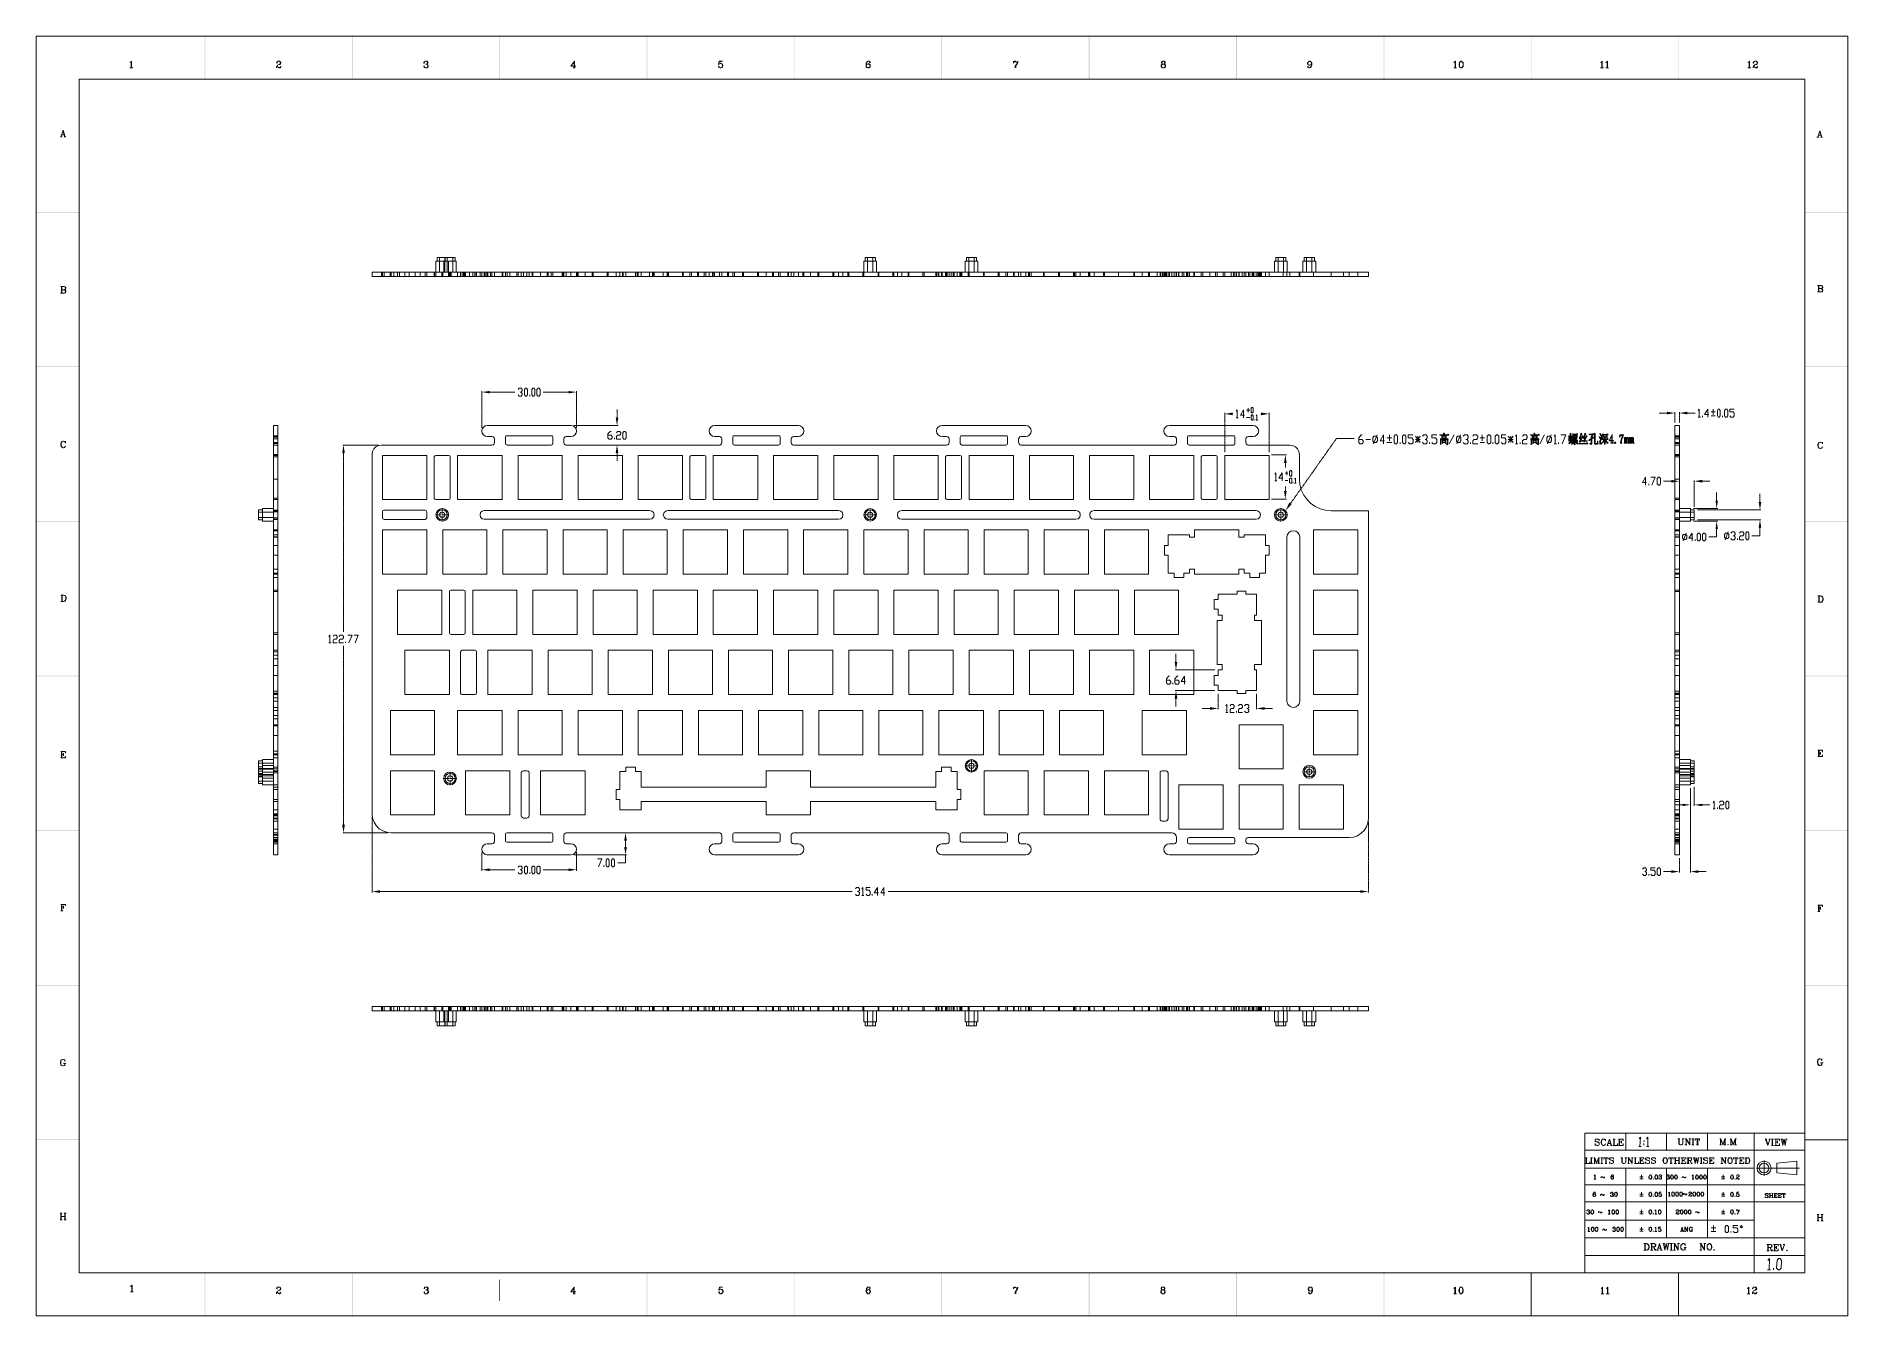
# Model space of a CAD drawing. Header units: millimetres. Extents: x 3 to 291, y 3 to 207.
import ezdxf

# ---------------------------------------------------------------- set-up
doc = ezdxf.new("R2010")
doc.units = ezdxf.units.MM

msp = doc.modelspace()

# ---------------------------------------------------------------- texts
at = {"color": 3, "true_color": 0x00ff00, "char_height": 2.248759, "attachment_point": 1}
for insert in [(12.996263, 32.58627), (12.996263, 28.52321), (12.996263, 24.460133), (12.996263, 20.397074), (12.996263, 16.290141)]:
    msp.add_mtext('{\\fNSimSun|b0|i0|c0;    }', dxfattribs=dict(at, insert=insert))

# ---------------------------------------------------------------- hatches: boundary and pattern name
h = msp.add_hatch(color=7)
h.dxf.hatch_style = 2
h.paths.add_polyline_path([(29.972, 206.825215), (30.099, 200.009548), (30.099, 206.825215)])
h = msp.add_hatch(color=7)
h.dxf.hatch_style = 2
h.paths.add_polyline_path([(29.972, 200.009442), (30.099, 200.009442), (29.972, 206.825109)])
h = msp.add_hatch(color=7)
h.dxf.hatch_style = 2
h.paths.add_polyline_path([(53.424772, 206.825215), (53.509439, 200.009548), (53.509439, 206.825215)])
h = msp.add_hatch(color=7)
h.dxf.hatch_style = 2
h.paths.add_polyline_path([(53.424772, 200.009442), (53.509439, 200.009442), (53.424772, 206.825109)])
h = msp.add_hatch(color=7)
h.dxf.hatch_style = 2
h.paths.add_polyline_path([(76.877228, 206.825215), (76.961894, 200.009548), (76.961894, 206.825215)])
h = msp.add_hatch(color=7)
h.dxf.hatch_style = 2
h.paths.add_polyline_path([(76.877228, 200.009442), (76.961894, 200.009442), (76.877228, 206.825109)])
h = msp.add_hatch(color=7)
h.dxf.hatch_style = 2
h.paths.add_polyline_path([(100.33, 206.825215), (100.414667, 200.009548), (100.414667, 206.825215)])
h = msp.add_hatch(color=7)
h.dxf.hatch_style = 2
h.paths.add_polyline_path([(100.33, 200.009442), (100.414667, 200.009442), (100.33, 206.825109)])
h = msp.add_hatch(color=7)
h.dxf.hatch_style = 2
h.paths.add_polyline_path([(123.782772, 206.825215), (123.867086, 200.009548), (123.867086, 206.825215)])
h = msp.add_hatch(color=7)
h.dxf.hatch_style = 2
h.paths.add_polyline_path([(123.782772, 200.009442), (123.867086, 200.009442), (123.782772, 206.825109)])
h = msp.add_hatch(color=7)
h.dxf.hatch_style = 2
h.paths.add_polyline_path([(147.193, 206.825215), (147.32, 200.009548), (147.32, 206.825215)])
h = msp.add_hatch(color=7)
h.dxf.hatch_style = 2
h.paths.add_polyline_path([(147.193, 200.009442), (147.32, 200.009442), (147.193, 206.825109)])
h = msp.add_hatch(color=7)
h.dxf.hatch_style = 2
h.paths.add_polyline_path([(170.645455, 206.825215), (170.772808, 200.009548), (170.772808, 206.825215)])
h = msp.add_hatch(color=7)
h.dxf.hatch_style = 2
h.paths.add_polyline_path([(170.645455, 200.009442), (170.772808, 200.009442), (170.645455, 206.825109)])
h = msp.add_hatch(color=7)
h.dxf.hatch_style = 2
h.paths.add_polyline_path([(194.098545, 206.825215), (194.225192, 200.009548), (194.225192, 206.825215)])
h = msp.add_hatch(color=7)
h.dxf.hatch_style = 2
h.paths.add_polyline_path([(194.098545, 200.009442), (194.225192, 200.009442), (194.098545, 206.825109)])
h = msp.add_hatch(color=7)
h.dxf.hatch_style = 2
h.paths.add_polyline_path([(217.551, 206.825215), (217.678, 200.009548), (217.678, 206.825215)])
h = msp.add_hatch(color=7)
h.dxf.hatch_style = 2
h.paths.add_polyline_path([(217.551, 200.009442), (217.678, 200.009442), (217.551, 206.825109)])
h = msp.add_hatch(color=7)
h.dxf.hatch_style = 2
h.paths.add_polyline_path([(241.003773, 206.825215), (241.088439, 200.009548), (241.088439, 206.825215)])
h = msp.add_hatch(color=7)
h.dxf.hatch_style = 2
h.paths.add_polyline_path([(241.003773, 200.009442), (241.088439, 200.009442), (241.003773, 206.825109)])
h = msp.add_hatch(color=7)
h.dxf.hatch_style = 2
h.paths.add_polyline_path([(264.456227, 206.825215), (264.540894, 200.009548), (264.540894, 206.825215)])
h = msp.add_hatch(color=7)
h.dxf.hatch_style = 2
h.paths.add_polyline_path([(264.456227, 200.009442), (264.540894, 200.009442), (264.456227, 206.825109)])
h = msp.add_hatch(color=7)
h.dxf.hatch_style = 2
h.paths.add_polyline_path([(3.175, 178.758215), (9.990314, 178.758215), (9.990314, 178.885215)])
h = msp.add_hatch(color=7)
h.dxf.hatch_style = 2
h.paths.add_polyline_path([(3.175, 178.885215), (3.175, 178.758215), (9.990314, 178.885215)])
h = msp.add_hatch(color=7)
h.dxf.hatch_style = 2
h.paths.add_polyline_path([(284.607, 178.885215), (284.607, 178.758215), (291.422667, 178.885215)])
h = msp.add_hatch(color=7)
h.dxf.hatch_style = 2
h.paths.add_polyline_path([(284.607, 178.758215), (291.422667, 178.758215), (291.422667, 178.885215)])
h = msp.add_hatch(color=7)
h.dxf.hatch_style = 2
h.paths.add_polyline_path([(3.175, 154.289443), (3.175, 154.205129), (9.990314, 154.289443)])
h = msp.add_hatch(color=7)
h.dxf.hatch_style = 2
h.paths.add_polyline_path([(3.175, 154.204987), (9.990314, 154.204987), (9.990314, 154.289301)])
h = msp.add_hatch(color=7)
h.dxf.hatch_style = 2
h.paths.add_polyline_path([(284.607, 154.289443), (284.607, 154.205129), (291.422667, 154.289443)])
h = msp.add_hatch(color=7)
h.dxf.hatch_style = 2
h.paths.add_polyline_path([(284.607, 154.204987), (291.422667, 154.204987), (291.422667, 154.289301)])
at = {"true_color": 0x00ffff}
h = msp.add_hatch(color=4, dxfattribs=at)
h.dxf.hatch_style = 2
h.paths.add_polyline_path([(74.083333, 150.225442), (75.311, 150.013776), (75.311, 150.394776)])
h = msp.add_hatch(color=4, dxfattribs=at)
h.dxf.hatch_style = 2
h.paths.add_polyline_path([(89.154071, 150.225442), (87.884071, 150.394776), (87.884071, 150.013776)])
h = msp.add_hatch(color=4, dxfattribs=at)
h.dxf.hatch_style = 2
h.paths.add_polyline_path([(263.906035, 146.881144), (262.678369, 147.092811), (262.678369, 146.669478)])
h = msp.add_hatch(color=4, dxfattribs=at)
h.dxf.hatch_style = 2
h.paths.add_polyline_path([(264.625702, 146.881144), (265.895702, 146.669478), (265.895702, 147.092811)])
h = msp.add_hatch(color=4, dxfattribs=at)
h.dxf.hatch_style = 2
h.paths.add_polyline_path([(95.588667, 144.891407), (95.800333, 146.161407), (95.377, 146.161407)])
h = msp.add_hatch(color=4, dxfattribs=at)
h.dxf.hatch_style = 2
h.paths.add_polyline_path([(192.278, 146.75418), (193.548, 146.542513), (193.548, 146.965846)])
h = msp.add_hatch(color=4, dxfattribs=at)
h.dxf.hatch_style = 2
h.paths.add_polyline_path([(199.347702, 146.75418), (198.077702, 146.965846), (198.077702, 146.542513)])
h = msp.add_hatch(color=4, dxfattribs=at)
h.dxf.hatch_style = 2
h.paths.add_polyline_path([(52.070035, 141.80118), (51.858369, 140.53118), (52.281702, 140.53118)])
h = msp.add_hatch(color=4, dxfattribs=at)
h.dxf.hatch_style = 2
h.paths.add_polyline_path([(95.588667, 141.80118), (95.377, 140.53118), (95.800333, 140.53118)])
h = msp.add_hatch(color=4, dxfattribs=at)
h.dxf.hatch_style = 2
h.paths.add_polyline_path([(227.753227, 143.409987), (226.483227, 143.409987), (226.567894, 143.367301), (226.61058, 143.367301), (226.652914, 143.367301), (226.694894, 143.367301), (227.922914, 143.367301), (227.837894, 143.536635)])
h = msp.add_hatch(color=4, dxfattribs=at)
h.dxf.hatch_style = 2
h.paths.add_polyline_path([(226.610545, 142.77467), (226.610545, 142.732337), (226.610545, 142.690356), (226.694859, 142.732337), (226.610545, 142.817356)])
h = msp.add_hatch(color=4, dxfattribs=at)
h.dxf.hatch_style = 2
h.paths.add_polyline_path([(227.753192, 142.817109), (227.711212, 142.732442), (226.694859, 142.732442), (226.610545, 142.690109), (226.610545, 142.647776), (226.610545, 142.605442), (226.610545, 142.563109), (226.610545, 142.520776), (226.610545, 142.478442), (226.610545, 142.436109), (226.610545, 142.393776), (226.610545, 142.351442), (226.610545, 142.309109), (226.610545, 142.266776), (226.610545, 142.224442), (226.610545, 142.182109), (226.610545, 142.139776), (226.610545, 142.097442), (226.610545, 142.055109), (226.610545, 142.012776), (226.610545, 141.970442), (226.610545, 141.928109), (226.610545, 141.885776), (226.694859, 141.928109), (226.694859, 142.690109), (227.711212, 142.690109), (227.837859, 142.690109)])
h = msp.add_hatch(color=4, dxfattribs=at)
h.dxf.hatch_style = 2
h.paths.add_polyline_path([(227.499298, 143.282882), (227.456965, 143.240548), (226.906631, 143.240548), (226.821965, 143.198215), (226.821965, 143.155882), (226.821965, 143.113548), (226.821965, 143.071215), (226.821965, 143.028882), (226.821965, 142.986548), (226.821965, 142.944215), (227.456965, 142.901882), (227.456965, 142.817215), (227.541631, 142.859548), (227.541631, 142.901882), (227.541631, 142.944215), (226.906631, 142.944215), (226.906631, 143.198215), (227.456965, 143.198215), (227.583965, 143.198215)])
h = msp.add_hatch(color=4, dxfattribs=at)
h.dxf.hatch_style = 2
h.paths.add_polyline_path([(226.822, 143.240443), (226.822, 143.198109), (226.906667, 143.240443), (226.822, 143.283129)])
h = msp.add_hatch(color=4, dxfattribs=at)
h.dxf.hatch_style = 2
h.paths.add_polyline_path([(226.822, 142.901987), (226.822, 142.859301), (226.822, 142.817321), (226.906667, 142.859301), (226.906667, 142.901987), (227.457, 142.901987), (226.822, 142.944321)])
h = msp.add_hatch(color=4, dxfattribs=at)
h.dxf.hatch_style = 2
h.paths.add_polyline_path([(227.499298, 142.520846), (227.372298, 142.478513), (227.372298, 142.224513), (226.991651, 142.224513), (226.906631, 142.224513), (226.906631, 142.18218), (226.906631, 142.139846), (226.906631, 142.097513), (226.906631, 142.05518), (226.991651, 142.139846), (226.991651, 142.18218), (227.372298, 142.18218), (227.456965, 142.224513), (227.456965, 142.266846), (227.456965, 142.30918), (227.456965, 142.351513), (227.456965, 142.393846), (227.456965, 142.43618), (227.456965, 142.478513)])
h = msp.add_hatch(color=4, dxfattribs=at)
h.paths.add_polyline_path([(227.457, 143.198215), (227.457, 142.944215), (227.541667, 142.944215), (227.541667, 142.986548), (227.541667, 143.028529), (227.541667, 143.071215), (227.541667, 143.113548), (227.541667, 143.155529), (227.584, 143.198215)])
h.paths.add_polyline_path([(226.906667, 142.944215), (227.457, 142.944215)])
h = msp.add_hatch(color=4, dxfattribs=at)
h.dxf.hatch_style = 2
h.paths.add_polyline_path([(226.906772, 142.563215), (226.906772, 142.520882), (226.991439, 142.563215), (226.906772, 142.605548)])
h = msp.add_hatch(color=4, dxfattribs=at)
h.dxf.hatch_style = 2
h.paths.add_polyline_path([(227.414526, 142.605407), (227.372192, 142.563074), (226.991545, 142.563074), (226.906878, 142.520741), (226.906878, 142.478407), (226.906878, 142.436074), (226.906878, 142.393741), (226.906878, 142.351407), (226.906878, 142.309074), (226.906878, 142.266741), (226.906878, 142.224407), (226.991545, 142.224407), (226.991545, 142.478407), (227.372192, 142.478407), (227.499192, 142.520741)])
h = msp.add_hatch(color=4, dxfattribs=at)
h.dxf.hatch_style = 2
h.paths.add_polyline_path([(227.076, 143.706215), (227.076, 143.663529), (227.076, 143.621548), (227.118333, 143.621548), (227.118333, 143.579215), (227.160667, 143.536529), (227.160667, 143.494548), (227.160667, 143.451862), (227.203, 143.451862), (227.245333, 143.494548), (227.245333, 143.536529), (227.245333, 143.579215), (227.245333, 143.621548), (227.203, 143.621548), (227.160667, 143.663529), (227.118333, 143.663529), (227.118333, 143.706215)])
h = msp.add_hatch(color=4, dxfattribs=at)
h.dxf.hatch_style = 2
h.paths.add_polyline_path([(227.372227, 142.182215), (227.372227, 142.097548), (227.456894, 142.139529), (227.456894, 142.182215), (227.456894, 142.224548)])
h = msp.add_hatch(color=4, dxfattribs=at)
h.dxf.hatch_style = 2
h.paths.add_polyline_path([(227.837929, 142.69018), (227.711282, 142.69018), (227.711282, 142.05518), (227.711282, 142.012846), (227.668949, 142.012846), (227.456929, 142.012846), (227.499263, 142.012846), (227.541596, 141.970513), (227.583929, 141.970513), (227.626263, 141.92818), (227.668949, 141.92818), (227.668949, 141.885846), (227.668949, 141.843513), (227.711282, 141.843513), (227.753263, 141.885846), (227.795596, 141.92818), (227.795596, 141.970513), (227.795596, 142.012846), (227.795596, 142.05518), (227.795596, 142.647846)])
h = msp.add_hatch(color=4, dxfattribs=at)
h.dxf.hatch_style = 2
h.paths.add_polyline_path([(227.457, 142.012988), (227.668667, 142.012988), (227.626686, 142.012988), (227.584, 142.012988), (227.541667, 142.012988), (227.457, 142.055321)])
h = msp.add_hatch(color=4, dxfattribs=at)
h.dxf.hatch_style = 2
h.paths.add_polyline_path([(242.146773, 143.409987), (240.919106, 143.409987), (240.961086, 143.367301), (241.003773, 143.367301), (241.046106, 143.367301), (241.088439, 143.367301), (241.13042, 143.367301), (242.358086, 143.367301), (242.231086, 143.536635)])
h = msp.add_hatch(color=4, dxfattribs=at)
h.dxf.hatch_style = 2
h.paths.add_polyline_path([(241.003773, 142.77467), (241.003773, 142.732337), (241.046106, 142.690356), (241.13042, 142.732337), (241.003773, 142.817356)])
h = msp.add_hatch(color=4, dxfattribs=at)
h.dxf.hatch_style = 2
h.paths.add_polyline_path([(242.188824, 142.817109), (242.10451, 142.732442), (241.13049, 142.732442), (241.046176, 142.690109), (241.046176, 142.647776), (241.046176, 142.605442), (241.046176, 142.563109), (241.046176, 142.520776), (241.046176, 142.478442), (241.046176, 142.436109), (241.046176, 142.393776), (241.046176, 142.351442), (241.046176, 142.309109), (241.046176, 142.266776), (241.046176, 142.224442), (241.046176, 142.182109), (241.046176, 142.139776), (241.046176, 142.097442), (241.046176, 142.055109), (241.046176, 142.012776), (241.046176, 141.970442), (241.003843, 141.928109), (241.003843, 141.885776), (241.13049, 141.928109), (241.13049, 142.690109), (242.10451, 142.690109), (242.27349, 142.690109)])
h = msp.add_hatch(color=4, dxfattribs=at)
h.dxf.hatch_style = 2
h.paths.add_polyline_path([(241.215227, 143.240443), (241.215227, 143.198109), (241.342227, 143.240443), (241.215227, 143.283129)])
h = msp.add_hatch(color=4, dxfattribs=at)
h.dxf.hatch_style = 2
h.paths.add_polyline_path([(241.215227, 142.901987), (241.215227, 142.859301), (241.215227, 142.817321), (241.342227, 142.859301), (241.342227, 142.901987), (241.892561, 142.901987), (241.215227, 142.944321)])
h = msp.add_hatch(color=4, dxfattribs=at)
h.dxf.hatch_style = 2
h.paths.add_polyline_path([(241.934929, 143.282882), (241.850263, 143.240548), (241.342263, 143.240548), (241.215263, 143.198215), (241.215263, 143.155882), (241.257596, 143.113548), (241.257596, 143.071215), (241.257596, 143.028882), (241.215263, 142.986548), (241.215263, 142.944215), (241.892596, 142.901882), (241.892596, 142.817215), (241.977263, 142.859548), (241.977263, 142.901882), (241.977263, 142.944215), (241.342263, 142.944215), (241.342263, 143.198215), (241.892596, 143.198215), (242.019596, 143.198215)])
h = msp.add_hatch(color=4, dxfattribs=at)
h.dxf.hatch_style = 2
h.paths.add_polyline_path([(241.892561, 142.520846), (241.765914, 142.478513), (241.765914, 142.224513), (241.427247, 142.224513), (241.342227, 142.224513), (241.342227, 142.18218), (241.342227, 142.139846), (241.299894, 142.097513), (241.299894, 142.05518), (241.427247, 142.139846), (241.427247, 142.18218), (241.765914, 142.18218), (241.850228, 142.224513), (241.850228, 142.266846), (241.850228, 142.30918), (241.850228, 142.351513), (241.850228, 142.393846), (241.850228, 142.43618), (241.850228, 142.478513)])
h = msp.add_hatch(color=4, dxfattribs=at)
h.dxf.hatch_style = 2
h.paths.add_polyline_path([(241.3, 142.563215), (241.342333, 142.520882), (241.427, 142.563215), (241.3, 142.605548)])
h = msp.add_hatch(color=4, dxfattribs=at)
h.paths.add_polyline_path([(241.892455, 143.198215), (241.892455, 142.944215), (241.977122, 142.944215), (241.977122, 142.986548), (241.977122, 143.028529), (241.977122, 143.071215), (241.935141, 143.113548), (241.935141, 143.155529), (242.019808, 143.198215)])
h.paths.add_polyline_path([(241.342122, 142.944215), (241.892455, 142.944215)])
h = msp.add_hatch(color=4, dxfattribs=at)
h.dxf.hatch_style = 2
h.paths.add_polyline_path([(241.850192, 142.605407), (241.765878, 142.563074), (241.427212, 142.563074), (241.342545, 142.520741), (241.342545, 142.478407), (241.342545, 142.436074), (241.342545, 142.393741), (241.342545, 142.351407), (241.342545, 142.309074), (241.342545, 142.266741), (241.342545, 142.224407), (241.427212, 142.224407), (241.427212, 142.478407), (241.765878, 142.478407), (241.892526, 142.520741)])
h = msp.add_hatch(color=4, dxfattribs=at)
h.dxf.hatch_style = 2
h.paths.add_polyline_path([(241.469545, 143.706215), (241.469545, 143.663529), (241.511526, 143.621548), (241.553859, 143.579215), (241.553859, 143.536529), (241.553859, 143.494548), (241.596192, 143.451862), (241.638878, 143.494548), (241.638878, 143.536529), (241.638878, 143.579215), (241.638878, 143.621548), (241.596192, 143.621548), (241.553859, 143.663529), (241.511526, 143.706215)])
h = msp.add_hatch(color=4, dxfattribs=at)
h.dxf.hatch_style = 2
h.paths.add_polyline_path([(241.765772, 142.182215), (241.765772, 142.097548), (241.89242, 142.139529), (241.89242, 142.182215), (241.850086, 142.224548)])
h = msp.add_hatch(color=4, dxfattribs=at)
h.dxf.hatch_style = 2
h.paths.add_polyline_path([(241.892455, 142.012988), (242.062141, 142.012988), (242.019808, 142.012988), (241.977122, 142.012988), (241.935141, 142.012988), (241.892455, 142.055321)])
h = msp.add_hatch(color=4, dxfattribs=at)
h.dxf.hatch_style = 2
h.paths.add_polyline_path([(242.273596, 142.69018), (242.104616, 142.69018), (242.104616, 142.05518), (242.104616, 142.012846), (242.061929, 142.012846), (241.892596, 142.012846), (241.934929, 141.970513), (241.977263, 141.970513), (242.019596, 141.970513), (242.019596, 141.92818), (242.061929, 141.92818), (242.061929, 141.885846), (242.104616, 141.885846), (242.104616, 141.843513), (242.146949, 141.885846), (242.188929, 141.92818), (242.188929, 141.970513), (242.188929, 142.012846), (242.188929, 142.05518), (242.188929, 142.647846)])
h = msp.add_hatch(color=4, dxfattribs=at)
h.dxf.hatch_style = 2
h.paths.add_polyline_path([(247.268965, 142.605407), (247.268965, 142.224407), (247.226631, 142.182074), (247.184298, 142.182074), (247.141965, 142.182074), (247.099984, 142.182074), (247.099984, 142.139741), (247.057298, 142.139741), (247.014965, 142.139741), (247.099984, 142.012741), (247.141965, 142.055074), (247.141965, 142.097407), (247.184298, 142.097407), (247.226631, 142.097407), (247.268965, 142.139741), (247.311298, 142.139741), (247.353631, 142.182074), (247.395965, 142.182074), (247.438298, 142.224407), (247.353631, 142.224407), (247.353631, 142.605407), (247.438298, 142.605407)])
h = msp.add_hatch(color=4, dxfattribs=at)
h.dxf.hatch_style = 2
h.paths.add_polyline_path([(247.48049, 143.282882), (247.43851, 143.240548), (247.353843, 143.240548), (247.268824, 143.240548), (247.141824, 143.240548), (247.05751, 143.198215), (247.05751, 143.155882), (247.05751, 143.113548), (247.05751, 143.071215), (247.05751, 143.028882), (247.05751, 142.986548), (247.05751, 142.944215), (247.05751, 142.901882), (247.05751, 142.859548), (247.05751, 142.817215), (247.05751, 142.774882), (247.05751, 142.732548), (247.05751, 142.690215), (247.05751, 142.647882), (247.05751, 142.605548), (247.268824, 142.605548), (247.43851, 142.605548), (247.43851, 142.520882), (247.522824, 142.563215), (247.522824, 142.605548), (247.353843, 142.647882), (247.141824, 142.647882), (247.141824, 143.155882), (247.268824, 143.155882), (247.565157, 143.198215)])
h = msp.add_hatch(color=4, dxfattribs=at)
h.dxf.hatch_style = 2
h.paths.add_polyline_path([(247.057545, 143.240443), (247.057545, 143.198109), (247.141859, 143.240443), (247.057545, 143.283129)])
h = msp.add_hatch(color=4, dxfattribs=at)
h.paths.add_polyline_path([(247.142, 142.605443), (247.269, 142.605443)])
h.paths.add_polyline_path([(247.057686, 142.605443), (247.057686, 142.563109), (247.057686, 142.521129), (247.057686, 142.478443), (247.057686, 142.436109), (247.142, 142.478443), (247.142, 142.605443)])
h = msp.add_hatch(color=4, dxfattribs=at)
h.paths.add_polyline_path([(247.353772, 143.15567), (247.438439, 143.15567)])
h.paths.add_polyline_path([(247.269106, 142.64767), (247.353772, 142.64767), (247.353772, 143.15567), (247.269106, 143.15567)])
h.paths.add_polyline_path([(247.142106, 142.64767), (247.269106, 142.64767)])
h = msp.add_hatch(color=4, dxfattribs=at)
h.dxf.hatch_style = 2
h.paths.add_polyline_path([(247.269, 143.66367), (247.269, 143.621337), (247.269, 143.579356), (247.269, 143.53667), (247.269, 143.494337), (247.269, 143.452003), (247.269, 143.410023), (247.269, 143.367337), (247.269, 143.325356), (247.269, 143.283023), (247.269, 143.240337), (247.353667, 143.240337), (247.353667, 143.579356), (247.396, 143.621337), (247.269, 143.706356)])
h = msp.add_hatch(color=4, dxfattribs=at)
h.dxf.hatch_style = 2
h.paths.add_polyline_path([(247.269, 143.15567), (247.438686, 143.15567), (247.438686, 142.64767), (247.353667, 142.64767), (247.523, 142.605337), (247.523, 142.64767), (247.523, 142.690356), (247.523, 142.732337), (247.523, 142.77467), (247.523, 142.817356), (247.523, 142.859337), (247.523, 142.944356), (247.523, 142.986337), (247.523, 143.02867), (247.523, 143.071356), (247.523, 143.15567), (247.565333, 143.198356)])
h = msp.add_hatch(color=4, dxfattribs=at)
h.paths.add_polyline_path([(247.438545, 142.436215), (247.438545, 142.393529), (247.438545, 142.351548), (247.480526, 142.309215), (247.480526, 142.266529), (247.353878, 142.224548), (247.438545, 142.224548), (247.480526, 142.224548), (247.607878, 142.266529), (247.565192, 142.309215), (247.565192, 142.351548), (247.522859, 142.351548), (247.480526, 142.393529), (247.480526, 142.436215)])
h.paths.add_polyline_path([(247.395859, 142.436215), (247.438545, 142.436215)])
h = msp.add_hatch(color=4, dxfattribs=at)
h.dxf.hatch_style = 2
h.paths.add_polyline_path([(247.480455, 142.224442), (247.523141, 142.224442), (247.523141, 142.182109), (247.523141, 142.139776), (247.565122, 142.097442), (247.565122, 142.139776), (247.607808, 142.182109), (247.607808, 142.224442), (247.607808, 142.266776)])
h = msp.add_hatch(color=4, dxfattribs=at)
h.dxf.hatch_style = 2
h.paths.add_polyline_path([(247.81951, 142.351513), (247.777176, 142.30918), (247.777176, 142.266846), (247.734843, 142.266846), (247.734843, 142.224513), (247.69251, 142.18218), (247.650176, 142.139846), (247.650176, 142.097513), (247.60749, 142.097513), (247.60749, 142.05518), (247.565157, 142.012846), (247.522824, 142.012846), (247.522824, 141.970513), (247.48049, 141.970513), (247.48049, 141.92818), (247.48049, 141.885846), (247.48049, 141.92818), (247.522824, 141.92818), (247.565157, 141.970513), (247.60749, 142.012846), (247.650176, 142.012846), (247.650176, 142.05518), (247.69251, 142.05518), (247.69251, 142.097513), (247.734843, 142.097513), (247.777176, 142.139846), (247.81951, 142.18218), (247.86149, 142.224513), (247.903824, 142.224513)])
h = msp.add_hatch(color=4, dxfattribs=at)
h.dxf.hatch_style = 2
h.paths.add_polyline_path([(248.200192, 142.774741), (248.031212, 142.732407), (247.988526, 142.732407), (247.988526, 142.690074), (247.946192, 142.690074), (247.903859, 142.647741), (247.861526, 142.605407), (247.819545, 142.605407), (247.819545, 142.563074), (247.777212, 142.563074), (247.734878, 142.563074), (247.692545, 142.520741), (247.649859, 142.520741), (247.692545, 142.393741), (247.734878, 142.436074), (247.777212, 142.436074), (247.819545, 142.436074), (247.861526, 142.436074), (247.903859, 142.436074), (247.946192, 142.478407), (247.988526, 142.478407), (248.073545, 142.478407), (248.115878, 142.478407), (248.158212, 142.478407), (248.200192, 142.478407), (248.242526, 142.478407), (248.284859, 142.520741), (248.327192, 142.520741), (247.777212, 142.520741), (247.819545, 142.520741), (247.819545, 142.563074), (247.861526, 142.563074), (247.903859, 142.563074), (247.903859, 142.605407), (247.946192, 142.605407), (247.988526, 142.647741), (248.031212, 142.647741), (248.073545, 142.690074), (248.115878, 142.690074), (248.115878, 142.732407), (248.158212, 142.732407)])
h = msp.add_hatch(color=4, dxfattribs=at)
h.dxf.hatch_style = 2
h.paths.add_polyline_path([(247.65, 143.621548), (247.65, 143.579215), (247.65, 143.536882), (247.65, 143.494548), (248.285, 143.494548), (248.285, 143.325215), (248.031, 143.325215), (247.65, 143.282882), (247.65, 143.240548), (247.65, 143.198215), (247.65, 143.155882), (247.65, 143.113548), (247.65, 143.071215), (247.65, 143.028882), (247.65, 142.986548), (247.65, 142.944215), (247.734667, 142.986548), (247.734667, 143.028882), (247.904, 143.028882), (247.988667, 143.028882), (248.285, 143.028882), (248.369667, 143.028882), (248.369667, 143.071215), (247.734667, 143.071215), (247.734667, 143.282882), (247.988667, 143.282882), (248.031, 143.282882), (248.285, 143.282882), (248.369667, 143.282882), (248.369667, 143.325215), (248.369667, 143.367548), (248.369667, 143.409882), (248.369667, 143.494548), (248.412, 143.536882), (247.734667, 143.536882)])
h = msp.add_hatch(color=4, dxfattribs=at)
h.paths.add_polyline_path([(248.031, 143.494442), (247.988667, 143.494442), (247.734667, 143.494442), (248.285, 143.494442)])
h.paths.add_polyline_path([(247.65, 143.494442), (247.65, 143.451756), (247.65, 143.410129), (247.65, 143.367442), (247.65, 143.325109), (247.65, 143.283129), (248.031, 143.325109), (247.734667, 143.325109), (247.734667, 143.494442)])
h = msp.add_hatch(color=4, dxfattribs=at)
h.dxf.hatch_style = 2
h.paths.add_polyline_path([(247.988667, 143.028811), (247.904, 143.028811), (247.904, 142.986478), (247.861667, 142.986478), (247.861667, 142.944144), (247.819686, 142.901811), (247.777, 142.859478), (247.734667, 142.817144), (247.692333, 142.774811), (247.65, 142.774811), (247.692333, 142.647811), (247.734667, 142.647811), (247.734667, 142.690144), (247.777, 142.690144), (247.819686, 142.690144), (247.861667, 142.690144), (247.904, 142.732478), (247.946333, 142.732478), (247.988667, 142.732478), (248.031, 142.732478), (248.200333, 142.774811), (247.777, 142.774811), (247.777, 142.817144), (247.819686, 142.817144), (247.861667, 142.817144), (247.861667, 142.859478), (247.904, 142.859478), (247.904, 142.901811), (247.946333, 142.944144), (247.988667, 142.944144), (248.031, 142.986478)])
h = msp.add_hatch(color=4, dxfattribs=at)
h.paths.add_polyline_path([(248.285, 143.53667), (248.412, 143.53667), (248.327333, 143.621337)])
h.paths.add_polyline_path([(247.734667, 143.53667), (248.285, 143.53667)])
h = msp.add_hatch(color=4, dxfattribs=at)
h.paths.add_polyline_path([(247.988667, 143.325144), (248.031, 143.325144), (248.031, 143.494478), (247.988667, 143.494478)])
h.paths.add_polyline_path([(247.734667, 143.325144), (247.988667, 143.325144)])
h = msp.add_hatch(color=4, dxfattribs=at)
h.paths.add_polyline_path([(248.285, 143.282987), (248.285, 143.071321), (248.369667, 143.071321), (248.369667, 143.113301), (248.369667, 143.155635), (248.369667, 143.198321), (248.369667, 143.240301), (248.369667, 143.282987)])
h.paths.add_polyline_path([(247.734667, 143.071321), (247.988667, 143.071321), (248.031, 143.071321), (248.285, 143.071321)])
h = msp.add_hatch(color=4, dxfattribs=at)
h.paths.add_polyline_path([(248.200227, 142.901987), (248.157894, 142.901987), (248.157894, 142.859301), (248.115914, 142.817321), (248.07358, 142.774635), (248.200227, 142.774635), (248.242561, 142.817321), (248.327227, 142.817321), (248.200227, 142.944321)])
h.paths.add_polyline_path([(247.776894, 142.774635), (248.07358, 142.774635)])
h = msp.add_hatch(color=4, dxfattribs=at)
h.paths.add_polyline_path([(248.200227, 142.690215), (248.242561, 142.647529), (248.242561, 142.605548), (248.284894, 142.563215), (248.242561, 142.563215), (248.200227, 142.520882), (248.327227, 142.520882), (248.327227, 142.478548), (248.327227, 142.436215), (248.369914, 142.393529), (248.369914, 142.351548), (248.411894, 142.393529), (248.411894, 142.436215), (248.411894, 142.478548), (248.411894, 142.520882), (248.411894, 142.563215), (248.369914, 142.563215), (248.369914, 142.605548), (248.327227, 142.605548), (248.284894, 142.647529), (248.242561, 142.690215)])
h.paths.add_polyline_path([(247.776894, 142.520882), (247.81958, 142.520882), (247.861561, 142.520882), (247.903894, 142.520882), (247.946227, 142.520882), (247.988914, 142.520882), (248.030894, 142.520882), (248.07358, 142.520882), (248.115914, 142.520882), (248.157894, 142.520882), (248.200227, 142.520882)])
h = msp.add_hatch(color=4, dxfattribs=at)
h.dxf.hatch_style = 2
h.paths.add_polyline_path([(247.777, 142.055215), (247.777, 142.012882), (247.946333, 142.012882), (247.904, 142.012882), (247.861314, 142.012882), (247.819686, 142.055215)])
h = msp.add_hatch(color=4, dxfattribs=at)
h.dxf.hatch_style = 2
h.paths.add_polyline_path([(247.988772, 142.478442), (247.988772, 142.097442), (247.988772, 142.055109), (247.988772, 142.013129), (247.946086, 142.013129), (247.777106, 142.013129), (247.819439, 141.970442), (247.86142, 141.970442), (247.904106, 141.970442), (247.904106, 141.928109), (247.946086, 141.885776), (247.946086, 141.843442), (247.988772, 141.885776), (248.031106, 141.928109), (248.073439, 141.970442), (248.073439, 142.013129), (248.073439, 142.055109), (248.073439, 142.478442)])
h = msp.add_hatch(color=4, dxfattribs=at)
h.dxf.hatch_style = 2
h.paths.add_polyline_path([(247.988667, 143.071144), (248.031, 143.071144), (248.031, 143.282811), (247.988667, 143.282811)])
h = msp.add_hatch(color=4, dxfattribs=at)
h.dxf.hatch_style = 2
h.paths.add_polyline_path([(248.158, 142.309215), (248.200333, 142.266529), (248.242314, 142.224548), (248.242314, 142.182215), (248.285, 142.182215), (248.285, 142.139529), (248.285, 142.097548), (248.327333, 142.055215), (248.327333, 142.012882), (248.369667, 141.970548), (248.369667, 141.928215), (248.412, 141.928215), (248.412, 141.970548), (248.454686, 142.012882), (248.454686, 142.055215), (248.454686, 142.097548), (248.412, 142.139529), (248.412, 142.182215), (248.369667, 142.182215), (248.369667, 142.224548), (248.327333, 142.224548), (248.285, 142.266529), (248.242314, 142.309215), (248.200333, 142.309215), (248.158, 142.351548)])
h = msp.add_hatch(color=4, dxfattribs=at)
h.dxf.hatch_style = 2
h.paths.add_polyline_path([(248.285, 143.02867), (248.285, 142.944356), (248.369667, 143.02867)])
h = msp.add_hatch(color=4, dxfattribs=at)
h.dxf.hatch_style = 2
h.paths.add_polyline_path([(249.851545, 142.055215), (248.623526, 142.055215), (248.665859, 142.012882), (248.708192, 142.012882), (248.750878, 142.012882), (248.792859, 142.012882), (248.835545, 142.012882), (250.062859, 142.012882), (249.936212, 142.182215)])
h = msp.add_hatch(color=4, dxfattribs=at)
h.dxf.hatch_style = 2
h.paths.add_polyline_path([(249.216545, 142.520987), (249.173859, 142.478301), (249.131878, 142.478301), (249.089192, 142.478301), (249.046859, 142.478301), (249.004526, 142.478301), (248.962192, 142.478301), (248.919859, 142.436321), (248.877878, 142.436321), (248.835545, 142.436321), (248.750878, 142.436321), (248.708192, 142.436321), (248.792859, 142.266635), (248.835545, 142.266635), (248.835545, 142.309321), (248.877878, 142.309321), (248.877878, 142.351301), (248.919859, 142.351301), (248.962192, 142.351301), (248.962192, 142.393635), (249.004526, 142.393635), (249.046859, 142.393635), (249.089192, 142.393635), (249.131878, 142.436321), (249.173859, 142.436321), (249.216545, 142.436321), (249.258526, 142.478301), (249.343192, 142.478301), (249.300859, 142.520987)])
h = msp.add_hatch(color=4, dxfattribs=at)
h.dxf.hatch_style = 2
h.paths.add_polyline_path([(249.004596, 143.663741), (249.004596, 143.621407), (248.962263, 143.579074), (248.962263, 143.536741), (248.962263, 143.494407), (248.962263, 143.452074), (248.919929, 143.409741), (248.919929, 143.367407), (248.919929, 143.325074), (248.877949, 143.282741), (248.877949, 143.240407), (248.877949, 143.198074), (248.835616, 143.155741), (248.835616, 143.113407), (248.792929, 143.071074), (248.792929, 143.028741), (248.750596, 142.986407), (248.750596, 142.944074), (248.708263, 142.944074), (248.792929, 142.774741), (248.792929, 142.817074), (248.835616, 142.817074), (248.835616, 142.859407), (248.877949, 142.859407), (248.919929, 142.901741), (248.962263, 142.901741), (249.004596, 142.901741), (249.046929, 142.901741), (249.131596, 142.944074), (248.792929, 142.944074), (248.835616, 142.944074), (248.835616, 142.986407), (248.835616, 143.028741), (248.877949, 143.071074), (248.877949, 143.113407), (248.919929, 143.155741), (248.919929, 143.198074), (248.962263, 143.240407), (248.962263, 143.282741), (249.004596, 143.367407), (249.004596, 143.409741), (249.046929, 143.452074), (249.089263, 143.494407), (249.089263, 143.536741), (249.131596, 143.536741)])
h = msp.add_hatch(color=4, dxfattribs=at)
h.dxf.hatch_style = 2
h.paths.add_polyline_path([(249.131737, 142.944074), (249.047071, 142.901741), (249.047071, 142.859407), (249.004737, 142.817074), (248.962404, 142.774741), (248.962404, 142.732407), (248.919718, 142.690074), (248.919718, 142.647741), (248.877737, 142.605407), (248.835404, 142.563074), (248.835404, 142.520741), (248.793071, 142.478407), (248.750737, 142.436074), (248.835404, 142.436074), (248.877737, 142.436074), (248.877737, 142.520741), (248.919718, 142.563074), (248.962404, 142.605407), (248.962404, 142.647741), (249.004737, 142.690074), (249.047071, 142.732407), (249.047071, 142.774741), (249.089404, 142.817074), (249.089404, 142.859407), (249.131737, 142.859407), (249.131737, 142.901741)])
h = msp.add_hatch(color=4, dxfattribs=at)
h.paths.add_polyline_path([(249.174, 143.240443), (249.174, 143.198109), (249.174, 143.155776), (249.131667, 143.113442), (249.131667, 143.071109), (249.131667, 143.028776), (249.089333, 143.028776), (249.089333, 142.986443), (249.089333, 142.944109), (249.131667, 142.944109), (249.174, 142.944109), (249.174, 142.986443), (249.216686, 142.986443), (249.216686, 143.028776), (249.258314, 143.071109), (249.258314, 143.113442), (249.301, 143.113442), (249.301, 143.155776), (249.216686, 143.283129)])
h.paths.add_polyline_path([(248.793, 142.944109), (248.835686, 142.944109), (248.877667, 142.944109), (248.92, 142.944109), (248.962333, 142.944109), (249.004314, 142.944109), (249.047, 142.944109), (249.089333, 142.944109)])
h = msp.add_hatch(color=4, dxfattribs=at)
h.dxf.hatch_style = 2
h.paths.add_polyline_path([(249.597157, 143.663741), (249.597157, 143.621407), (249.597157, 143.579074), (249.597157, 143.536741), (249.597157, 143.494407), (249.555176, 143.452074), (249.555176, 143.409741), (249.512843, 143.367407), (249.512843, 143.325074), (249.512843, 143.282741), (249.47051, 143.240407), (249.47051, 143.198074), (249.428176, 143.155741), (249.428176, 143.113407), (249.38549, 143.071074), (249.38549, 143.028741), (249.343157, 142.986407), (249.300824, 142.986407), (249.38549, 142.817074), (249.38549, 142.859407), (249.428176, 142.859407), (249.47051, 142.859407), (249.512843, 142.901741), (249.555176, 142.901741), (249.597157, 142.901741), (249.63949, 142.901741), (249.681824, 142.944074), (249.76649, 142.944074), (249.428176, 142.944074), (249.428176, 142.986407), (249.428176, 143.028741), (249.47051, 143.028741), (249.47051, 143.071074), (249.47051, 143.113407), (249.512843, 143.155741), (249.512843, 143.198074), (249.555176, 143.198074), (249.555176, 143.240407), (249.555176, 143.282741), (249.597157, 143.325074), (249.63949, 143.409741), (249.681824, 143.452074), (249.681824, 143.494407), (249.724157, 143.536741)])
h = msp.add_hatch(color=4, dxfattribs=at)
h.dxf.hatch_style = 2
h.paths.add_polyline_path([(249.766667, 142.944074), (249.682, 142.944074), (249.682, 142.901741), (249.639667, 142.859407), (249.639667, 142.817074), (249.597333, 142.774741), (249.555, 142.732407), (249.555, 142.690074), (249.555, 142.647741), (249.512667, 142.605407), (249.470333, 142.563074), (249.470333, 142.520741), (249.428, 142.520741), (249.428, 142.478407), (249.385667, 142.478407), (249.428, 142.266741), (249.470333, 142.309074), (249.512667, 142.309074), (249.555, 142.351407), (249.597333, 142.351407), (249.597333, 142.393741), (249.639667, 142.393741), (249.682, 142.393741), (249.724333, 142.393741), (249.766667, 142.436074), (249.809, 142.436074), (249.470333, 142.436074), (249.470333, 142.478407), (249.512667, 142.520741), (249.555, 142.563074), (249.597333, 142.605407), (249.597333, 142.647741), (249.639667, 142.690074), (249.639667, 142.732407), (249.682, 142.774741), (249.682, 142.817074), (249.724333, 142.859407), (249.766667, 142.901741)])
h = msp.add_hatch(color=4, dxfattribs=at)
h.paths.add_polyline_path([(249.809, 143.282987), (249.809, 143.240301), (249.809, 143.198321), (249.766667, 143.155635), (249.766667, 143.113301), (249.724333, 143.071321), (249.724333, 143.028635), (249.724333, 142.986301), (249.682, 142.986301), (249.639314, 142.986301), (249.597333, 142.986301), (249.555, 142.986301), (249.512667, 142.944321), (249.766667, 142.944321), (249.809, 142.986301), (249.809, 143.028635), (249.851686, 143.028635), (249.851686, 143.071321), (249.893667, 143.113301), (249.893667, 143.155635), (249.936353, 143.155635), (249.851686, 143.282987)])
h.paths.add_polyline_path([(249.428, 142.944321), (249.470333, 142.944321), (249.512667, 142.944321)])
h = msp.add_hatch(color=4, dxfattribs=at)
h.paths.add_polyline_path([(249.936318, 142.520987), (249.936318, 142.478301), (249.893631, 142.478301), (249.851651, 142.478301), (249.808965, 142.478301), (249.766631, 142.478301), (249.724298, 142.478301), (249.681965, 142.478301), (249.639631, 142.478301), (249.597298, 142.478301), (249.554965, 142.436321), (249.808965, 142.436321), (249.851651, 142.436321), (249.893631, 142.436321), (249.978298, 142.478301), (249.978298, 142.520987)])
h.paths.add_polyline_path([(249.470298, 142.436321), (249.512631, 142.436321), (249.554965, 142.436321)])
h = msp.add_hatch(color=4, dxfattribs=at)
h.dxf.hatch_style = 2
h.paths.add_polyline_path([(250.486228, 142.732442), (250.443894, 142.732442), (250.401561, 142.690109), (250.359228, 142.690109), (250.316894, 142.690109), (250.274914, 142.647776), (250.23258, 142.647776), (250.316894, 142.478442), (250.316894, 142.521129), (250.359228, 142.521129), (250.359228, 142.563109), (250.401561, 142.563109), (250.443894, 142.605442), (250.486228, 142.647776), (250.528914, 142.690109), (250.570894, 142.690109), (250.61358, 142.732442)])
h = msp.add_hatch(color=4, dxfattribs=at)
h.dxf.hatch_style = 2
h.paths.add_polyline_path([(250.317, 143.494442), (250.359333, 143.494442), (250.401314, 143.494442), (250.444, 143.494442), (250.486333, 143.494442), (250.825, 143.494442), (250.274667, 143.536776)])
h = msp.add_hatch(color=4, dxfattribs=at)
h.dxf.hatch_style = 2
h.paths.add_polyline_path([(250.867369, 143.621548), (250.825035, 143.536882), (250.274702, 143.536882), (250.825035, 143.494548), (250.655349, 143.198215), (250.698035, 143.198215), (250.740369, 143.240548), (250.782702, 143.282882), (250.782702, 143.325215), (250.825035, 143.367548), (250.867369, 143.409882), (250.909702, 143.409882), (250.909702, 143.452215), (250.952035, 143.452215), (250.994369, 143.494548)])
h = msp.add_hatch(color=4, dxfattribs=at)
h.dxf.hatch_style = 2
h.paths.add_polyline_path([(250.613474, 143.282882), (250.613474, 143.240548), (250.613474, 143.198215), (250.613474, 143.155882), (250.613474, 143.113548), (250.613474, 143.071215), (250.613474, 143.028882), (250.613474, 142.986548), (250.613474, 142.944215), (250.613474, 142.859548), (250.613474, 142.817215), (250.571141, 142.817215), (250.528808, 142.774882), (250.486474, 142.774882), (250.486474, 142.732548), (250.613474, 142.732548), (250.613474, 142.139882), (250.613474, 142.097548), (250.613474, 142.055215), (250.571141, 142.055215), (250.359122, 142.055215), (250.401455, 142.012882), (250.444141, 142.012882), (250.486474, 141.970548), (250.528808, 141.928215), (250.571141, 141.885882), (250.571141, 141.843548), (250.571141, 141.885882), (250.613474, 141.885882), (250.613474, 141.928215), (250.655455, 141.928215), (250.655455, 141.970548), (250.697788, 141.970548), (250.697788, 142.012882), (250.697788, 142.055215), (250.697788, 142.097548), (250.697788, 142.774882), (250.740122, 142.817215), (250.782455, 142.859548), (250.825141, 142.859548), (250.697788, 142.859548), (250.697788, 143.071215), (250.782455, 143.155882), (250.697788, 143.198215), (250.655455, 143.198215)])
h = msp.add_hatch(color=4, dxfattribs=at)
h.dxf.hatch_style = 2
h.paths.add_polyline_path([(250.359228, 142.055215), (250.443894, 142.055215), (250.486228, 142.055215), (250.528914, 142.055215), (250.570894, 142.055215)])
h = msp.add_hatch(color=4, dxfattribs=at)
h.paths.add_polyline_path([(250.994545, 143.02867), (250.951859, 143.02867), (250.909878, 142.986337), (250.867192, 142.944356), (250.824859, 142.944356), (250.782878, 142.944356), (250.782878, 142.902023), (250.740192, 142.902023), (250.740192, 142.859337), (250.824859, 142.859337), (250.824859, 142.902023), (250.867192, 142.902023), (250.909878, 142.944356), (250.951859, 142.944356), (250.994545, 142.986337), (251.036526, 143.02867)])
h.paths.add_polyline_path([(250.697859, 142.859337), (250.740192, 142.859337)])
h = msp.add_hatch(color=4, dxfattribs=at)
h.dxf.hatch_style = 2
h.paths.add_polyline_path([(251.121263, 143.663741), (251.121263, 143.621407), (251.121263, 143.579074), (251.121263, 143.536741), (251.121263, 143.494407), (251.121263, 143.452074), (251.121263, 143.409741), (251.121263, 143.367407), (251.121263, 143.325074), (251.121263, 143.282741), (251.121263, 142.097407), (251.121263, 142.055074), (251.121263, 142.012741), (251.163596, 141.970407), (251.205929, 141.928074), (251.248263, 141.928074), (251.502263, 141.928074), (251.544596, 141.928074), (251.586929, 141.928074), (251.586929, 141.970407), (251.629263, 141.970407), (251.671949, 141.970407), (251.671949, 142.012741), (251.290596, 142.055074), (251.248263, 142.055074), (251.205929, 142.055074), (251.205929, 142.097407), (251.205929, 142.139741), (251.205929, 142.182074), (251.205929, 143.494407), (251.248263, 143.579074)])
h = msp.add_hatch(color=4, dxfattribs=at)
h.dxf.hatch_style = 2
h.paths.add_polyline_path([(251.629439, 142.436109), (251.587106, 142.436109), (251.587106, 142.393776), (251.587106, 142.351442), (251.587106, 142.309109), (251.587106, 142.266776), (251.587106, 142.224442), (251.587106, 142.182109), (251.587106, 142.139776), (251.587106, 142.097443), (251.544772, 142.055109), (251.502439, 142.055109), (251.333106, 142.055109), (251.290772, 142.055109), (251.671772, 142.012776), (251.713753, 142.055109), (251.671772, 142.097443), (251.629439, 142.139776), (251.629439, 142.182109), (251.629439, 142.224442), (251.629439, 142.266776), (251.629439, 142.309109), (251.629439, 142.351442)])
h = msp.add_hatch(color=4, dxfattribs=at)
h.dxf.hatch_style = 2
h.paths.add_polyline_path([(251.883227, 143.113442), (251.883227, 143.071109), (251.925914, 143.028776), (251.925914, 142.986442), (251.925914, 142.944109), (251.967894, 142.944109), (251.967894, 142.902129), (251.967894, 142.859443), (252.01058, 142.859443), (252.01058, 142.817109), (252.052914, 142.859443), (252.052914, 142.902129), (252.052914, 142.944109), (252.052914, 142.986442), (252.052914, 143.028776), (252.01058, 143.028776), (252.01058, 143.071109), (251.967894, 143.071109), (251.925914, 143.113442), (251.883227, 143.113442), (251.840894, 143.155776)])
h = msp.add_hatch(color=4, dxfattribs=at)
h.dxf.hatch_style = 2
h.paths.add_polyline_path([(251.968, 142.436215), (251.925667, 142.436215), (251.883333, 142.436215), (251.841, 142.436215), (251.841, 142.393529), (251.883333, 142.393529), (251.925667, 142.393529), (251.968, 142.351548), (252.010686, 142.309215), (252.010686, 142.266529), (252.010686, 142.224548), (251.968, 142.182215), (251.968, 142.139529), (251.968, 142.097548), (251.968, 142.055215), (251.968, 142.012882), (251.968, 141.970548), (252.010686, 141.928215), (252.052667, 141.928215), (252.095, 141.928215), (252.095, 141.970548), (252.095, 142.012882), (252.095, 142.055215), (252.095, 142.097548), (252.095, 142.139529), (252.095, 142.182215), (252.095, 142.224548), (252.095, 142.266529), (252.095, 142.309215), (252.095, 142.351548), (252.095, 142.393529), (252.095, 142.436215)])
h = msp.add_hatch(color=4, dxfattribs=at)
h.paths.add_polyline_path([(252.264228, 143.325215), (252.264228, 143.282882), (252.264228, 143.198215), (252.221894, 143.155529), (252.221894, 143.071215), (252.179561, 143.028529), (252.179561, 142.986548), (252.179561, 142.944215), (252.137227, 142.859548), (252.137227, 142.817215), (252.137227, 142.774529), (252.094894, 142.732548), (252.094894, 142.690215), (252.094894, 142.647529), (252.094894, 142.605548), (252.052914, 142.605548), (252.052914, 142.563215), (252.052914, 142.520882), (252.01058, 142.478548), (252.01058, 142.436215), (252.094894, 142.436215), (252.094894, 142.478548), (252.137227, 142.520882), (252.137227, 142.563215), (252.137227, 142.605548), (252.137227, 142.647529), (252.179561, 142.690215), (252.179561, 142.732548), (252.179561, 142.774529), (252.179561, 142.817215), (252.179561, 142.859548), (252.221894, 142.901882), (252.221894, 142.986548), (252.221894, 143.028529), (252.264228, 143.071215), (252.264228, 143.155529), (252.264228, 143.198215), (252.306914, 143.282882), (252.306914, 143.325215)])
h.paths.add_polyline_path([(251.967894, 142.436215), (252.01058, 142.436215)])
h = msp.add_hatch(color=4, dxfattribs=at)
h.dxf.hatch_style = 2
h.paths.add_polyline_path([(251.968, 143.579215), (252.010686, 143.536529), (252.052667, 143.494548), (252.052667, 143.451862), (252.095, 143.409882), (252.095, 143.367548), (252.095, 143.325215), (252.137333, 143.325215), (252.137333, 143.282882), (252.179314, 143.325215), (252.179314, 143.367548), (252.222, 143.409882), (252.179314, 143.409882), (252.179314, 143.451862), (252.179314, 143.494548), (252.137333, 143.494548), (252.095, 143.536529), (252.095, 143.579215), (252.052667, 143.579215), (252.010686, 143.621548)])
h = msp.add_hatch(color=4, dxfattribs=at)
h.dxf.hatch_style = 2
h.paths.add_polyline_path([(252.645404, 142.69018), (252.645404, 142.647846), (252.603071, 142.605513), (252.603071, 142.56318), (252.560737, 142.520846), (252.560737, 142.478513), (252.518404, 142.43618), (252.518404, 142.393846), (252.476071, 142.393846), (252.476071, 142.351513), (252.433384, 142.30918), (252.433384, 142.266846), (252.391404, 142.266846), (252.391404, 142.224513), (252.349071, 142.18218), (252.306737, 142.139846), (252.264404, 142.139846), (252.264404, 142.097513), (252.222071, 142.097513), (252.222071, 142.05518), (252.179737, 142.05518), (252.179737, 142.012846), (252.222071, 142.012846), (252.264404, 142.05518), (252.306737, 142.097513), (252.349071, 142.139846), (252.391404, 142.139846), (252.391404, 142.18218), (252.433384, 142.18218), (252.433384, 142.224513), (252.476071, 142.224513), (252.476071, 142.266846), (252.518404, 142.30918), (252.560737, 142.30918), (252.560737, 142.351513), (252.603071, 142.393846), (252.645404, 142.43618), (252.645404, 142.478513), (252.645404, 142.520846), (252.687737, 142.56318), (252.687737, 142.605513), (252.730071, 142.605513), (252.730071, 142.647846)])
h = msp.add_hatch(color=4, dxfattribs=at)
h.dxf.hatch_style = 2
h.paths.add_polyline_path([(253.111317, 142.77467), (252.814631, 142.77467), (252.729965, 142.77467), (252.306631, 142.77467), (252.391651, 142.690356), (252.433279, 142.690356), (252.475965, 142.690356), (252.518298, 142.690356), (252.645298, 142.690356), (252.856965, 142.690356), (253.280298, 142.690356), (253.195279, 142.859337)])
h = msp.add_hatch(color=4, dxfattribs=at)
h.paths.add_polyline_path([(252.476, 143.451897), (253.111353, 143.451897)])
h.paths.add_polyline_path([(252.391686, 143.451897), (252.391686, 143.409917), (252.391686, 143.367584), (252.349, 143.32525), (252.349, 143.282917), (252.349, 143.240584), (252.391686, 143.240584), (252.433314, 143.282917), (252.476, 143.32525), (252.476, 143.367584), (252.476, 143.451897)])
h = msp.add_hatch(color=4, dxfattribs=at)
h.dxf.hatch_style = 2
h.paths.add_polyline_path([(252.560772, 143.282987), (252.560772, 143.240301), (252.518086, 143.198321), (252.518086, 143.155635), (252.476106, 143.113301), (252.476106, 143.071321), (252.43342, 143.028635), (252.43342, 142.986301), (252.391439, 142.986301), (252.349106, 142.944321), (252.349106, 142.901987), (252.349106, 142.859301), (252.391439, 142.901987), (252.391439, 142.944321), (252.43342, 142.944321), (252.43342, 142.986301), (252.476106, 142.986301), (252.518086, 143.028635), (252.518086, 143.071321), (252.560772, 143.071321), (252.560772, 143.113301), (252.603106, 143.155635), (252.645086, 143.155635), (252.645086, 143.198321), (252.687772, 143.198321), (252.687772, 143.240301), (252.603106, 143.325321)])
h = msp.add_hatch(color=4, dxfattribs=at)
h.dxf.hatch_style = 2
h.paths.add_polyline_path([(252.433455, 143.579215), (252.391474, 143.494548), (252.391474, 143.451862), (252.476141, 143.494548), (252.476141, 143.579215)])
h = msp.add_hatch(color=4, dxfattribs=at)
h.dxf.hatch_style = 2
h.paths.add_polyline_path([(253.111317, 143.494442), (252.475965, 143.494442), (252.391651, 143.451756), (253.111317, 143.451756), (253.068631, 143.283129), (253.068631, 143.240443), (253.111317, 143.283129), (253.111317, 143.325109), (253.153298, 143.367442), (253.153298, 143.410129), (253.195279, 143.410129), (253.237965, 143.410129), (253.237965, 143.451756), (253.280298, 143.451756), (253.153298, 143.579109)])
h = msp.add_hatch(color=4, dxfattribs=at)
h.paths.add_polyline_path([(252.814455, 142.690215), (252.857141, 142.690215)])
h.paths.add_polyline_path([(252.645122, 142.690215), (252.730141, 142.647529), (252.730141, 142.563215), (252.730141, 142.520882), (252.730141, 142.436215), (252.730141, 142.393529), (252.730141, 142.351548), (252.730141, 142.309215), (252.730141, 142.224548), (252.730141, 142.182215), (252.730141, 142.139529), (252.730141, 142.097548), (252.730141, 142.055215), (252.730141, 142.012882), (252.730141, 141.970548), (252.730141, 141.928215), (252.730141, 141.885529), (252.814455, 141.928215), (252.814455, 141.970548), (252.814455, 142.012882), (252.814455, 142.055215), (252.814455, 142.097548), (252.814455, 142.139529), (252.814455, 142.182215), (252.814455, 142.690215)])
h = msp.add_hatch(color=4, dxfattribs=at)
h.dxf.hatch_style = 2
h.paths.add_polyline_path([(252.856929, 142.69018), (252.645263, 142.69018), (252.856929, 142.69018), (252.856929, 142.647846), (252.856929, 142.605513), (252.899263, 142.56318), (252.899263, 142.520846), (252.941596, 142.478513), (252.941596, 142.43618), (252.941596, 142.393846), (252.983929, 142.351513), (252.983929, 142.30918), (253.026263, 142.266846), (253.026263, 142.224513), (253.068949, 142.18218), (253.111282, 142.139846), (253.111282, 142.097513), (253.153263, 142.097513), (253.153263, 142.05518), (253.195596, 142.097513), (253.237929, 142.139846), (253.280263, 142.139846), (253.280263, 142.18218), (253.237929, 142.18218), (253.195596, 142.224513), (253.153263, 142.266846), (253.111282, 142.30918), (253.068949, 142.351513), (253.068949, 142.393846), (253.026263, 142.393846), (253.026263, 142.43618), (252.983929, 142.478513), (252.983929, 142.520846), (252.941596, 142.56318), (252.899263, 142.605513), (252.899263, 142.647846)])
h = msp.add_hatch(color=4, dxfattribs=at)
h.dxf.hatch_style = 2
h.paths.add_polyline_path([(252.73, 143.071215), (252.73, 143.028529), (252.73, 142.986548), (252.73, 142.944215), (252.73, 142.901882), (252.73, 142.859548), (252.73, 142.817215), (252.73, 142.774529), (252.814314, 142.774529), (252.814314, 142.944215), (252.857, 143.028529), (252.73, 143.113548)])
h = msp.add_hatch(color=4, dxfattribs=at)
h.dxf.hatch_style = 2
h.paths.add_polyline_path([(252.857, 143.282987), (252.899333, 143.240301), (252.941667, 143.198321), (252.984, 143.155635), (253.026686, 143.113301), (253.026686, 143.071321), (253.068667, 143.028635), (253.068667, 142.986301), (253.111353, 142.944321), (253.153333, 142.986301), (253.153333, 143.028635), (253.153333, 143.071321), (253.153333, 143.113301), (253.111353, 143.155635), (253.068667, 143.198321), (253.026686, 143.240301), (252.984, 143.240301), (252.941667, 143.282987), (252.899333, 143.282987), (252.857, 143.325321)])
h = msp.add_hatch(color=4, dxfattribs=at)
h.dxf.hatch_style = 2
h.paths.add_polyline_path([(253.957631, 143.452039), (253.915298, 143.452039), (253.449984, 142.520705), (253.449984, 142.478372), (253.872965, 142.478372), (253.872965, 142.224725), (253.872965, 142.182039), (253.830631, 142.139705), (253.788651, 142.139705), (253.703631, 142.139705), (253.703631, 142.097372), (254.126965, 142.097372), (254.126965, 142.139705), (254.042298, 142.139705), (253.999965, 142.139705), (253.957631, 142.182039), (253.957631, 142.224725), (253.957631, 142.478372), (254.126965, 142.478372), (254.126965, 142.520705), (253.957631, 142.520705), (253.491965, 142.520705), (253.872965, 143.240372)])
h = msp.add_hatch(color=4, dxfattribs=at)
h.dxf.hatch_style = 2
h.paths.add_polyline_path([(253.957631, 143.452039), (253.872965, 143.240372), (253.872965, 142.520705), (253.491965, 142.520705), (253.957631, 142.520705)])
h = msp.add_hatch(color=4, dxfattribs=at)
h.dxf.hatch_style = 2
h.paths.add_polyline_path([(254.338772, 142.26667), (254.296086, 142.224337), (254.296086, 142.182356), (254.296086, 142.13967), (254.296086, 142.097337), (254.338772, 142.097337), (254.381106, 142.055356), (254.423439, 142.055356), (254.465772, 142.097337), (254.508106, 142.13967), (254.508106, 142.182356), (254.465772, 142.224337), (254.465772, 142.26667), (254.423439, 142.26667), (254.381106, 142.309356)])
h = msp.add_hatch(color=4, dxfattribs=at)
h.dxf.hatch_style = 2
h.paths.add_polyline_path([(255.143, 143.409987), (255.100667, 143.113301), (255.143, 143.071321), (255.143, 143.113301), (255.143, 143.155635), (255.185686, 143.198321), (255.185686, 143.240301), (255.227667, 143.282987), (255.27, 143.325321), (255.312333, 143.325321), (255.608314, 143.325321), (255.693333, 143.325321), (255.735667, 143.367301), (255.735667, 143.409987)])
h = msp.add_hatch(color=4, dxfattribs=at)
h.dxf.hatch_style = 2
h.paths.add_polyline_path([(255.693263, 143.325109), (255.608596, 143.325109), (255.608596, 143.282776), (255.608596, 143.240442), (255.566616, 143.198109), (255.566616, 143.155776), (255.524282, 143.071109), (255.524282, 143.028776), (255.481596, 142.986442), (255.481596, 142.944109), (255.439263, 142.901776), (255.439263, 142.859443), (255.439263, 142.817109), (255.396929, 142.774776), (255.396929, 142.732442), (255.396929, 142.690109), (255.354596, 142.647776), (255.354596, 142.605442), (255.354596, 142.563109), (255.312263, 142.478442), (255.312263, 142.436109), (255.312263, 142.393776), (255.312263, 142.351442), (255.312263, 142.309109), (255.269929, 142.266776), (255.269929, 142.224442), (255.269929, 142.182109), (255.269929, 142.139776), (255.312263, 142.139776), (255.312263, 142.097442), (255.312263, 142.055109), (255.354596, 142.055109), (255.396929, 142.055109), (255.439263, 142.097442), (255.439263, 142.139776), (255.439263, 142.182109), (255.439263, 142.224442), (255.439263, 142.266776), (255.439263, 142.309109), (255.439263, 142.351442), (255.439263, 142.393776), (255.439263, 142.436109), (255.439263, 142.478442), (255.439263, 142.520776), (255.439263, 142.563109), (255.439263, 142.605442), (255.439263, 142.647776), (255.439263, 142.690109), (255.481596, 142.732442), (255.481596, 142.774776), (255.481596, 142.817109), (255.524282, 142.859443), (255.524282, 142.901776), (255.524282, 142.944109), (255.566616, 142.986442), (255.566616, 143.028776), (255.566616, 143.071109), (255.608596, 143.113442), (255.608596, 143.155776), (255.650929, 143.198109), (255.650929, 143.240442), (255.693263, 143.282776)])
h = msp.add_hatch(color=4, dxfattribs=at)
h.dxf.hatch_style = 2
h.paths.add_polyline_path([(255.947227, 142.986442), (255.904894, 142.986442), (255.904894, 142.944109), (255.862914, 142.944109), (255.820227, 142.944109), (255.820227, 142.902129), (255.862914, 142.902129), (255.904894, 142.902129), (255.904894, 142.859443), (255.904894, 142.182109), (255.862914, 142.139776), (255.820227, 142.139776), (255.820227, 142.097443), (256.031894, 142.097443), (256.031894, 142.139776), (255.989561, 142.139776), (255.989561, 142.182109), (255.989561, 142.774776), (255.989561, 142.817109), (256.031894, 142.859443), (255.989561, 142.859443), (255.989561, 142.986442)])
h = msp.add_hatch(color=4, dxfattribs=at)
h.dxf.hatch_style = 2
h.paths.add_polyline_path([(255.989455, 142.901987), (255.989455, 142.859301), (256.032141, 142.859301), (256.074122, 142.901987), (256.116808, 142.901987), (256.032141, 142.944321)])
h = msp.add_hatch(color=4, dxfattribs=at)
h.dxf.hatch_style = 2
h.paths.add_polyline_path([(256.159, 142.986442), (256.116667, 142.986442), (256.074333, 142.986442), (256.032, 142.944109), (256.116667, 142.902129), (256.159, 142.902129), (256.159, 142.859443), (256.243667, 142.859443), (256.243667, 142.902129), (256.243667, 142.944109), (256.201686, 142.944109), (256.201686, 142.986442)])
h = msp.add_hatch(color=4, dxfattribs=at)
h.dxf.hatch_style = 2
h.paths.add_polyline_path([(256.412929, 142.986442), (256.370596, 142.986442), (256.328263, 142.944109), (256.286282, 142.944109), (256.286282, 142.901776), (256.243949, 142.859443), (256.158929, 142.859443), (256.158929, 142.817109), (256.158929, 142.774776), (256.158929, 142.182109), (256.158929, 142.139776), (256.116596, 142.139776), (256.116596, 142.097443), (256.328263, 142.097443), (256.328263, 142.139776), (256.286282, 142.139776), (256.243949, 142.182109), (256.243949, 142.774776), (256.286282, 142.774776), (256.286282, 142.817109), (256.286282, 142.859443), (256.328263, 142.859443), (256.328263, 142.901776), (256.370596, 142.901776), (256.412929, 142.901776), (256.539929, 142.901776), (256.497596, 142.944109), (256.455263, 142.986442)])
h = msp.add_hatch(color=4, dxfattribs=at)
h.paths.add_polyline_path([(256.455227, 142.901987), (256.455227, 142.859301), (256.455227, 142.817321), (256.455227, 142.774635), (256.455227, 142.182321), (256.455227, 142.139635), (256.412894, 142.139635), (256.412894, 142.097301), (256.624914, 142.097301), (256.624914, 142.139635), (256.58258, 142.139635), (256.539894, 142.139635), (256.539894, 142.182321), (256.539894, 142.774635), (256.539894, 142.817321), (256.539894, 142.859301), (256.539894, 142.901987)])
h.paths.add_polyline_path([(256.412894, 142.901987), (256.455227, 142.901987)])
h = msp.add_hatch(color=4, dxfattribs=at)
h.dxf.hatch_style = 2
h.paths.add_polyline_path([(256.751455, 142.986442), (256.709122, 142.986442), (256.709122, 142.944109), (256.667141, 142.944109), (256.624808, 142.944109), (256.624808, 142.902129), (256.667141, 142.902129), (256.709122, 142.902129), (256.709122, 142.859443), (256.709122, 142.182109), (256.667141, 142.139776), (256.624808, 142.139776), (256.624808, 142.097443), (256.836122, 142.097443), (256.836122, 142.139776), (256.794141, 142.139776), (256.794141, 142.182109), (256.794141, 142.774776), (256.794141, 142.817109), (256.836122, 142.859443), (256.794141, 142.859443), (256.794141, 142.986442)])
h = msp.add_hatch(color=4, dxfattribs=at)
h.dxf.hatch_style = 2
h.paths.add_polyline_path([(256.794, 142.901987), (256.794, 142.859301), (256.836333, 142.859301), (256.878667, 142.901987), (256.921, 142.901987), (256.836333, 142.944321)])
h = msp.add_hatch(color=4, dxfattribs=at)
h.dxf.hatch_style = 2
h.paths.add_polyline_path([(256.963545, 142.986442), (256.920859, 142.986442), (256.878878, 142.986442), (256.836192, 142.944109), (256.920859, 142.902129), (256.963545, 142.902129), (256.963545, 142.859443), (257.047859, 142.859443), (257.047859, 142.902129), (257.047859, 142.944109), (257.005526, 142.944109), (257.005526, 142.986442)])
h = msp.add_hatch(color=4, dxfattribs=at)
h.dxf.hatch_style = 2
h.paths.add_polyline_path([(257.217369, 142.986442), (257.175035, 142.986442), (257.132702, 142.944109), (257.090369, 142.944109), (257.090369, 142.901776), (257.048035, 142.859443), (256.963369, 142.859443), (256.963369, 142.817109), (256.963369, 142.774776), (256.963369, 142.182109), (256.963369, 142.139776), (256.921035, 142.139776), (256.921035, 142.097443), (257.132702, 142.097443), (257.132702, 142.139776), (257.090369, 142.139776), (257.090369, 142.182109), (257.090369, 142.774776), (257.090369, 142.817109), (257.090369, 142.859443), (257.132702, 142.859443), (257.132702, 142.901776), (257.175035, 142.901776), (257.217369, 142.901776), (257.344369, 142.901776), (257.302035, 142.944109), (257.259702, 142.986442)])
h = msp.add_hatch(color=4, dxfattribs=at)
h.paths.add_polyline_path([(257.259773, 142.901987), (257.259773, 142.859301), (257.259773, 142.817321), (257.259773, 142.774635), (257.259773, 142.182321), (257.259773, 142.139635), (257.217086, 142.139635), (257.217086, 142.097301), (257.429106, 142.097301), (257.429106, 142.139635), (257.38642, 142.139635), (257.344439, 142.139635), (257.344439, 142.182321), (257.344439, 142.774635), (257.344439, 142.817321), (257.344439, 142.859301), (257.344439, 142.901987)])
h.paths.add_polyline_path([(257.217086, 142.901987), (257.259773, 142.901987)])
h = msp.add_hatch(color=4, dxfattribs=at)
h.dxf.hatch_style = 2
h.paths.add_polyline_path([(201.930141, 140.234846), (201.718122, 138.964846), (202.141808, 138.964846)])
h = msp.add_hatch(color=4, dxfattribs=at)
h.dxf.hatch_style = 2
h.paths.add_polyline_path([(264.625702, 136.043705), (263.355349, 136.255372), (263.355349, 135.832039)])
h = msp.add_hatch(color=4, dxfattribs=at)
h.dxf.hatch_style = 2
h.paths.add_polyline_path([(266.996263, 136.043705), (268.266616, 135.832039), (268.266616, 136.255372)])
h = msp.add_hatch(color=4, dxfattribs=at)
h.dxf.hatch_style = 2
h.paths.add_polyline_path([(201.930141, 133.207548), (202.141808, 134.477548), (201.718122, 134.477548)])
h = msp.add_hatch(color=4, dxfattribs=at)
h.dxf.hatch_style = 2
h.paths.add_polyline_path([(202.946106, 132.403109), (201.972086, 131.344776), (202.565106, 132.657109)])
h = msp.add_hatch(color=4, dxfattribs=at)
h.dxf.hatch_style = 2
h.paths.add_polyline_path([(270.552298, 131.683442), (270.763965, 132.953442), (270.383317, 132.953442)])
h = msp.add_hatch(color=4, dxfattribs=at)
h.dxf.hatch_style = 2
h.paths.add_polyline_path([(277.452843, 131.514109), (277.66451, 132.741776), (277.240824, 132.741776)])
h = msp.add_hatch(color=4, dxfattribs=at)
h.dxf.hatch_style = 2
h.paths.add_polyline_path([(277.452843, 129.905407), (277.240824, 128.635407), (277.66451, 128.635407)])
h = msp.add_hatch(color=7)
h.dxf.hatch_style = 2
h.paths.add_polyline_path([(3.175, 129.69367), (3.175, 129.609356), (9.990314, 129.69367)])
h = msp.add_hatch(color=7)
h.dxf.hatch_style = 2
h.paths.add_polyline_path([(3.175, 129.609215), (9.990314, 129.609215), (9.990314, 129.693529)])
h = msp.add_hatch(color=4, dxfattribs=at)
h.dxf.hatch_style = 2
h.paths.add_polyline_path([(270.552298, 129.693705), (270.383317, 128.423705), (270.763965, 128.423705)])
h = msp.add_hatch(color=7)
h.dxf.hatch_style = 2
h.paths.add_polyline_path([(284.607, 129.69367), (284.607, 129.609356), (291.422667, 129.69367)])
h = msp.add_hatch(color=7)
h.dxf.hatch_style = 2
h.paths.add_polyline_path([(284.607, 129.609215), (291.422667, 129.609215), (291.422667, 129.693529)])
h = msp.add_hatch(color=4, dxfattribs=at)
h.dxf.hatch_style = 2
h.paths.add_polyline_path([(184.531035, 106.029548), (184.742702, 107.299548), (184.319369, 107.299548)])
h = msp.add_hatch(color=7)
h.dxf.hatch_style = 2
h.paths.add_polyline_path([(3.175, 105.098215), (3.175, 105.013548), (9.990314, 105.098215)])
h = msp.add_hatch(color=7)
h.dxf.hatch_style = 2
h.paths.add_polyline_path([(3.175, 105.013443), (9.990314, 105.013443), (9.990314, 105.098109)])
h = msp.add_hatch(color=7)
h.dxf.hatch_style = 2
h.paths.add_polyline_path([(284.607, 105.098215), (284.607, 105.013548), (291.422667, 105.098215)])
h = msp.add_hatch(color=7)
h.dxf.hatch_style = 2
h.paths.add_polyline_path([(284.607, 105.013443), (291.422667, 105.013443), (291.422667, 105.098109)])
h = msp.add_hatch(color=4, dxfattribs=at)
h.dxf.hatch_style = 2
h.paths.add_polyline_path([(184.531035, 102.727584), (184.319369, 101.457231), (184.742702, 101.457231)])
h = msp.add_hatch(color=4, dxfattribs=at)
h.dxf.hatch_style = 2
h.paths.add_polyline_path([(191.219667, 99.891215), (189.949667, 100.102882), (189.949667, 99.679196)])
h = msp.add_hatch(color=4, dxfattribs=at)
h.dxf.hatch_style = 2
h.paths.add_polyline_path([(197.358141, 99.891215), (198.628141, 99.679196), (198.628141, 100.102882)])
h = msp.add_hatch(color=4, dxfattribs=at)
h.dxf.hatch_style = 2
h.paths.add_polyline_path([(266.403737, 84.566407), (265.133384, 84.735741), (265.133384, 84.354741)])
h = msp.add_hatch(color=4, dxfattribs=at)
h.dxf.hatch_style = 2
h.paths.add_polyline_path([(266.996263, 84.566407), (268.266616, 84.354741), (268.266616, 84.735741)])
h = msp.add_hatch(color=4, dxfattribs=at)
h.dxf.hatch_style = 2
h.paths.add_polyline_path([(52.070035, 80.121548), (52.281702, 81.391548), (51.858369, 81.391548)])
h = msp.add_hatch(color=7)
h.dxf.hatch_style = 2
h.paths.add_polyline_path([(3.175, 80.502442), (3.175, 80.417776), (9.990314, 80.502442)])
h = msp.add_hatch(color=7)
h.dxf.hatch_style = 2
h.paths.add_polyline_path([(3.175, 80.41767), (9.990314, 80.41767), (9.990314, 80.502337)])
h = msp.add_hatch(color=4, dxfattribs=at)
h.dxf.hatch_style = 2
h.paths.add_polyline_path([(96.943263, 80.121548), (96.731596, 78.851196), (97.154929, 78.851196)])
h = msp.add_hatch(color=4, dxfattribs=at)
h.dxf.hatch_style = 2
h.paths.add_polyline_path([(96.943263, 76.607882), (97.154929, 77.835196), (96.731596, 77.835196)])
h = msp.add_hatch(color=7)
h.dxf.hatch_style = 2
h.paths.add_polyline_path([(284.607, 80.502442), (284.607, 80.417776), (291.422667, 80.502442)])
h = msp.add_hatch(color=7)
h.dxf.hatch_style = 2
h.paths.add_polyline_path([(284.607, 80.41767), (291.422667, 80.41767), (291.422667, 80.502337)])
h = msp.add_hatch(color=4, dxfattribs=at)
h.dxf.hatch_style = 2
h.paths.add_polyline_path([(74.083333, 74.236968), (75.311, 74.025301), (75.311, 74.448987)])
h = msp.add_hatch(color=4, dxfattribs=at)
h.dxf.hatch_style = 2
h.paths.add_polyline_path([(89.154071, 74.236968), (87.884071, 74.448987), (87.884071, 74.025301)])
h = msp.add_hatch(color=4, dxfattribs=at)
h.dxf.hatch_style = 2
h.paths.add_polyline_path([(264.625702, 73.940705), (263.355349, 74.152725), (263.355349, 73.729039)])
h = msp.add_hatch(color=4, dxfattribs=at)
h.dxf.hatch_style = 2
h.paths.add_polyline_path([(266.403737, 73.940705), (267.631051, 73.729039), (267.631051, 74.152725)])
h = msp.add_hatch(color=4, dxfattribs=at)
h.dxf.hatch_style = 2
h.paths.add_polyline_path([(56.642035, 70.765705), (57.869702, 70.554039), (57.869702, 70.977725)])
h = msp.add_hatch(color=4, dxfattribs=at)
h.dxf.hatch_style = 2
h.paths.add_polyline_path([(215.137929, 70.765705), (213.867929, 70.977725), (213.867929, 70.554039)])
h = msp.add_hatch(color=7)
h.dxf.hatch_style = 2
h.paths.add_polyline_path([(3.175, 55.90667), (3.175, 55.822356), (9.990314, 55.90667)])
h = msp.add_hatch(color=7)
h.dxf.hatch_style = 2
h.paths.add_polyline_path([(3.175, 55.822215), (9.990314, 55.822215), (9.990314, 55.906529)])
h = msp.add_hatch(color=7)
h.dxf.hatch_style = 2
h.paths.add_polyline_path([(284.607, 55.90667), (284.607, 55.822356), (291.422667, 55.90667)])
h = msp.add_hatch(color=7)
h.dxf.hatch_style = 2
h.paths.add_polyline_path([(284.607, 55.822215), (291.422667, 55.822215), (291.422667, 55.906529)])
h = msp.add_hatch(color=7)
h.dxf.hatch_style = 2
h.paths.add_polyline_path([(3.175, 31.226442), (9.990314, 31.226442), (9.990314, 31.353443)])
h = msp.add_hatch(color=7)
h.dxf.hatch_style = 2
h.paths.add_polyline_path([(3.175, 31.353443), (3.175, 31.226442), (9.990314, 31.353443)])
h = msp.add_hatch(color=7)
h.dxf.hatch_style = 2
h.paths.add_polyline_path([(29.972, 10.101898), (30.099, 3.286936), (30.099, 10.101898)])
h = msp.add_hatch(color=7)
h.dxf.hatch_style = 2
h.paths.add_polyline_path([(29.972, 3.28676), (30.099, 3.28676), (29.972, 10.101721)])
h = msp.add_hatch(color=7)
h.dxf.hatch_style = 2
h.paths.add_polyline_path([(53.424772, 10.101898), (53.509439, 3.286936), (53.509439, 10.101898)])
h = msp.add_hatch(color=7)
h.dxf.hatch_style = 2
h.paths.add_polyline_path([(53.424772, 3.28676), (53.509439, 3.28676), (53.424772, 10.101721)])
h = msp.add_hatch(color=7)
h.dxf.hatch_style = 2
h.paths.add_polyline_path([(76.877228, 9.04367), (76.961894, 5.61467), (76.961894, 9.04367)])
h = msp.add_hatch(color=7)
h.dxf.hatch_style = 2
h.paths.add_polyline_path([(76.877228, 5.61467), (76.961894, 5.61467), (76.877228, 9.04367)])
h = msp.add_hatch(color=7)
h.dxf.hatch_style = 2
h.paths.add_polyline_path([(100.33, 10.101898), (100.414667, 3.286936), (100.414667, 10.101898)])
h = msp.add_hatch(color=7)
h.dxf.hatch_style = 2
h.paths.add_polyline_path([(100.33, 3.28676), (100.414667, 3.28676), (100.33, 10.101721)])
h = msp.add_hatch(color=7)
h.dxf.hatch_style = 2
h.paths.add_polyline_path([(123.782772, 10.101898), (123.867086, 3.286936), (123.867086, 10.101898)])
h = msp.add_hatch(color=7)
h.dxf.hatch_style = 2
h.paths.add_polyline_path([(123.782772, 3.28676), (123.867086, 3.28676), (123.782772, 10.101721)])
h = msp.add_hatch(color=7)
h.dxf.hatch_style = 2
h.paths.add_polyline_path([(147.193, 10.101898), (147.32, 3.286936), (147.32, 10.101898)])
h = msp.add_hatch(color=7)
h.dxf.hatch_style = 2
h.paths.add_polyline_path([(147.193, 3.28676), (147.32, 3.28676), (147.193, 10.101721)])
h = msp.add_hatch(color=7)
h.dxf.hatch_style = 2
h.paths.add_polyline_path([(170.645455, 10.101898), (170.772808, 3.286936), (170.772808, 10.101898)])
h = msp.add_hatch(color=7)
h.dxf.hatch_style = 2
h.paths.add_polyline_path([(170.645455, 3.28676), (170.772808, 3.28676), (170.645455, 10.101721)])
h = msp.add_hatch(color=7)
h.dxf.hatch_style = 2
h.paths.add_polyline_path([(194.098545, 10.101898), (194.225192, 3.286936), (194.225192, 10.101898)])
h = msp.add_hatch(color=7)
h.dxf.hatch_style = 2
h.paths.add_polyline_path([(194.098545, 3.28676), (194.225192, 3.28676), (194.098545, 10.101721)])
h = msp.add_hatch(color=7)
h.dxf.hatch_style = 2
h.paths.add_polyline_path([(217.551, 10.101898), (217.678, 3.286936), (217.678, 10.101898)])
h = msp.add_hatch(color=7)
h.dxf.hatch_style = 2
h.paths.add_polyline_path([(217.551, 3.28676), (217.678, 3.28676), (217.551, 10.101721)])

# ---------------------------------------------------------------- linework, layer by layer
at = {"color": 7, "lineweight": 0}
for points in [[(291.422702, 206.825109), (3.175035, 206.825109)], [(291.422702, 206.825109), (3.175035, 206.825109)], [(3.175071, 206.825003), (3.175071, 3.286689)], [(18.076263, 201.787443), (18.541929, 201.787443)], [(18.076404, 202.634144), (18.203404, 202.676478), (18.330404, 202.845811), (18.330404, 201.787478)], [(18.287929, 202.761109), (18.287929, 201.787443)], [(41.401965, 201.914478), (41.486631, 201.956811), (41.571298, 201.956811), (41.825298, 201.829811), (41.952298, 201.829811), (42.036965, 201.914478), (42.121631, 201.956811)], [(41.486702, 202.634144), (41.529035, 202.591811), (41.486702, 202.549478), (41.402035, 202.591811), (41.402035, 202.634144), (41.486702, 202.718811), (41.529035, 202.761144), (41.656035, 202.845811), (41.867702, 202.845811), (41.994702, 202.761144), (42.037035, 202.718811), (42.121702, 202.634144), (42.121702, 202.549478), (42.037035, 202.422478), (41.910035, 202.337811), (41.656035, 202.253144), (41.571369, 202.210811), (41.486702, 202.083811), (41.402035, 201.956811), (41.402035, 201.787478)], [(41.571263, 201.956846), (41.825263, 201.787513), (41.994596, 201.787513), (42.036929, 201.829846), (42.121596, 201.956846), (42.121596, 202.041513)], [(41.867737, 202.845846), (41.952404, 202.76118), (41.994737, 202.718846), (42.037071, 202.63418), (42.037071, 202.549513), (41.994737, 202.422513), (41.867737, 202.337846), (41.656071, 202.25318)], [(64.897, 202.634144), (64.981667, 202.591811), (64.897, 202.549478), (64.854667, 202.591811), (64.854667, 202.634144), (64.897, 202.718811), (64.981667, 202.761144), (65.108667, 202.845811), (65.320333, 202.845811), (65.447333, 202.761144), (65.489667, 202.676478), (65.489667, 202.549478), (65.447333, 202.422478), (65.320333, 202.380144), (65.151, 202.380144)], [(65.320404, 202.845846), (65.405071, 202.76118), (65.447404, 202.676513), (65.447404, 202.549513), (65.405071, 202.422513), (65.320404, 202.38018), (65.405071, 202.337846), (65.489737, 202.25318), (65.532071, 202.12618), (65.532071, 201.99918), (65.489737, 201.914513), (65.447404, 201.829846), (65.320404, 201.787513), (65.108737, 201.787513), (64.981737, 201.829846), (64.897071, 201.914513), (64.854737, 201.99918), (64.854737, 202.041513), (64.897071, 202.083846), (64.981737, 202.041513), (64.897071, 201.99918)], [(65.447333, 202.295478), (65.489667, 202.126144), (65.489667, 201.999144), (65.447333, 201.914478), (65.405, 201.829811), (65.320333, 201.787478)], [(88.815263, 201.787513), (88.815263, 202.845846), (88.264929, 202.083846), (89.026929, 202.083846)], [(88.603737, 201.787513), (88.942404, 201.787513)], [(88.773035, 202.718705), (88.773035, 201.787372)], [(111.844667, 202.845846), (111.76, 202.337846), (111.844667, 202.422513), (112.014, 202.50718), (112.141, 202.50718), (112.310333, 202.422513), (112.395, 202.337846), (112.437333, 202.210846), (112.437333, 202.083846), (112.395, 201.956846), (112.310333, 201.829846), (112.141, 201.787513), (112.014, 201.787513), (111.844667, 201.829846), (111.802333, 201.914513), (111.76, 201.99918), (111.76, 202.041513), (111.802333, 202.083846), (111.844667, 202.041513), (111.802333, 201.99918)], [(111.844667, 202.845846), (112.352667, 202.845846)], [(111.844667, 202.761109), (112.098667, 202.761109), (112.352667, 202.845776)], [(112.140965, 202.50718), (112.267965, 202.422513), (112.352631, 202.337846), (112.394965, 202.210846), (112.394965, 202.083846), (112.352631, 201.956846), (112.267965, 201.829846), (112.140965, 201.787513)], [(135.805333, 202.676513), (135.763, 202.63418), (135.805333, 202.591846), (135.847667, 202.63418), (135.847667, 202.676513), (135.805333, 202.76118), (135.678333, 202.845846), (135.551333, 202.845846), (135.382, 202.76118), (135.297333, 202.676513), (135.255, 202.591846), (135.212667, 202.38018), (135.212667, 202.083846), (135.255, 201.956846), (135.339667, 201.829846), (135.509, 201.787513), (135.593667, 201.787513), (135.763, 201.829846), (135.847667, 201.956846), (135.89, 202.083846), (135.89, 202.12618), (135.847667, 202.295513), (135.763, 202.38018), (135.593667, 202.422513), (135.551333, 202.422513), (135.382, 202.38018), (135.297333, 202.295513), (135.255, 202.12618)], [(135.551404, 202.845846), (135.466737, 202.76118), (135.339737, 202.676513), (135.297404, 202.591846), (135.255071, 202.38018), (135.255071, 202.083846), (135.297404, 201.956846), (135.382071, 201.829846), (135.509071, 201.787513)], [(135.593631, 201.787513), (135.678298, 201.829846), (135.805298, 201.956846), (135.847631, 202.083846), (135.847631, 202.12618), (135.805298, 202.295513), (135.678298, 202.38018), (135.593631, 202.422513)], [(158.665263, 202.845846), (158.665263, 202.549513)], [(158.665263, 202.634144), (158.749929, 202.718811), (158.834596, 202.845811), (158.919616, 202.845811), (159.173263, 202.676478), (159.258282, 202.676478), (159.300263, 202.718811), (159.384929, 202.845811)], [(158.75, 202.718705), (158.834667, 202.761039), (158.919333, 202.761039), (159.173333, 202.676372)], [(159.300192, 202.549548), (159.088526, 202.295548), (159.046192, 202.210882), (158.961526, 202.041548), (158.961526, 201.787548)], [(159.384929, 202.845846), (159.384929, 202.676513), (159.300263, 202.549513), (159.130929, 202.295513), (159.088596, 202.210846), (159.046263, 202.041513), (159.046263, 201.787513)], [(182.414369, 202.380074), (182.287369, 202.337741), (182.202702, 202.295407), (182.160369, 202.210741), (182.160369, 201.999074), (182.202702, 201.914407), (182.287369, 201.829741), (182.414369, 201.787407), (182.626035, 201.787407), (182.753035, 201.829741), (182.795369, 201.914407), (182.837702, 201.999074), (182.837702, 202.210741), (182.795369, 202.295407), (182.753035, 202.337741), (182.626035, 202.380074)], [(182.414369, 202.845846), (182.287369, 202.76118), (182.202702, 202.676513), (182.202702, 202.549513), (182.287369, 202.422513), (182.414369, 202.38018), (182.626035, 202.38018), (182.753035, 202.422513), (182.795369, 202.549513), (182.795369, 202.676513), (182.753035, 202.76118), (182.626035, 202.845846), (182.414369, 202.845846), (182.329702, 202.76118), (182.287369, 202.676513), (182.287369, 202.549513), (182.329702, 202.422513), (182.414369, 202.38018)], [(182.414369, 202.380074), (182.329702, 202.337741), (182.287369, 202.295407), (182.202702, 202.210741), (182.202702, 201.999074), (182.287369, 201.914407), (182.329702, 201.829741), (182.414369, 201.787407)], [(182.625894, 202.380074), (182.710561, 202.422407), (182.752894, 202.549407), (182.752894, 202.676407), (182.710561, 202.761074), (182.625894, 202.845741)], [(182.625894, 201.787513), (182.710561, 201.829846), (182.752894, 201.914513), (182.795228, 201.99918), (182.795228, 202.210846), (182.752894, 202.295513), (182.710561, 202.337846), (182.625894, 202.38018)], [(206.078737, 202.50718), (206.036404, 202.337846), (205.951737, 202.25318), (205.782404, 202.210846), (205.740071, 202.210846), (205.613071, 202.25318), (205.486071, 202.337846), (205.443737, 202.50718), (205.443737, 202.549513), (205.486071, 202.676513), (205.613071, 202.76118), (205.740071, 202.845846), (205.824737, 202.845846), (205.994071, 202.76118), (206.078737, 202.676513), (206.121071, 202.549513), (206.121071, 202.25318), (206.078737, 202.041513), (206.036404, 201.956846), (205.951737, 201.829846), (205.782404, 201.787513), (205.655404, 201.787513), (205.528051, 201.829846), (205.486071, 201.956846), (205.486071, 201.99918), (205.528051, 202.041513), (205.613071, 201.99918), (205.528051, 201.956846)], [(205.740071, 202.210741), (205.655404, 202.253074), (205.528051, 202.337741), (205.486071, 202.507074), (205.486071, 202.549407), (205.528051, 202.676407), (205.655404, 202.761074), (205.740071, 202.845741)], [(205.824808, 202.845846), (205.951455, 202.76118), (206.036474, 202.676513), (206.078808, 202.549513), (206.078808, 202.25318), (206.036474, 202.041513), (205.993788, 201.956846), (205.866788, 201.829846), (205.782474, 201.787513)], [(228.727, 201.787443), (229.150333, 201.787443)], [(228.727141, 202.634144), (228.811455, 202.676478), (228.981141, 202.845811), (228.981141, 201.787478)], [(228.938667, 202.761109), (228.938667, 201.787443)], [(229.869859, 202.845846), (229.700878, 202.76118), (229.615859, 202.63418), (229.573526, 202.38018), (229.573526, 202.25318), (229.615859, 201.99918), (229.700878, 201.829846), (229.869859, 201.787513), (229.954526, 201.787513), (230.081878, 201.829846), (230.208526, 201.99918), (230.250859, 202.25318), (230.250859, 202.38018), (230.208526, 202.63418), (230.081878, 202.76118), (229.954526, 202.845846), (229.869859, 202.845846), (229.743212, 202.76118), (229.700878, 202.718846), (229.658192, 202.63418), (229.615859, 202.38018), (229.615859, 202.25318), (229.658192, 201.99918), (229.700878, 201.914513), (229.743212, 201.829846), (229.869859, 201.787513)], [(229.954596, 201.787513), (230.039263, 201.829846), (230.081596, 201.914513), (230.166616, 201.99918), (230.208596, 202.25318), (230.208596, 202.38018), (230.166616, 202.63418), (230.081596, 202.718846), (230.039263, 202.76118), (229.954596, 202.845846)], [(252.094718, 201.787443), (252.560737, 201.787443)], [(252.094859, 202.634144), (252.221859, 202.676478), (252.349212, 202.845811), (252.349212, 201.787478)], [(252.306737, 202.761109), (252.306737, 201.787443)], [(252.941526, 201.787443), (253.365212, 201.787443)], [(252.941667, 202.634144), (253.026333, 202.676478), (253.195667, 202.845811), (253.195667, 201.787478)], [(253.153192, 202.761109), (253.153192, 201.787443)], [(275.547561, 201.787443), (276.01358, 201.787443)], [(275.547702, 202.634144), (275.674702, 202.676478), (275.801702, 202.845811), (275.801702, 201.787478)], [(275.759228, 202.761109), (275.759228, 201.787443)], [(276.39451, 201.914478), (276.43649, 201.956811), (276.56349, 201.956811), (276.775157, 201.829811), (276.944843, 201.829811), (277.02951, 201.914478), (277.071843, 201.956811)], [(276.436526, 202.634144), (276.478859, 202.591811), (276.436526, 202.549478), (276.394545, 202.591811), (276.394545, 202.634144), (276.436526, 202.718811), (276.478859, 202.761144), (276.648545, 202.845811), (276.859859, 202.845811), (276.987212, 202.761144), (277.029545, 202.718811), (277.071878, 202.634144), (277.071878, 202.549478), (277.029545, 202.422478), (276.902192, 202.337811), (276.648545, 202.253144), (276.563526, 202.210811), (276.436526, 202.083811), (276.394545, 201.956811), (276.394545, 201.787478)], [(276.563667, 201.956846), (276.775333, 201.787513), (276.987, 201.787513), (277.029333, 201.829846), (277.071667, 201.956846), (277.071667, 202.041513)], [(276.859929, 202.845846), (276.944596, 202.76118), (276.986929, 202.718846), (277.029263, 202.63418), (277.029263, 202.549513), (276.986929, 202.422513), (276.859929, 202.337846), (276.648263, 202.25318)], [(186.816859, 200.009513), (284.606859, 200.009513), (284.606859, 192.262513)], [(7.027369, 190.823144), (7.323702, 190.823144)], [(7.112071, 190.823144), (7.450737, 191.881478), (7.789404, 190.823144)], [(7.196702, 191.119478), (7.662369, 191.119478)], [(7.450702, 191.712144), (7.747035, 190.823144)], [(7.620035, 190.823144), (7.874035, 190.823144)], [(286.512176, 190.780776), (286.80851, 190.780776)], [(286.638824, 190.780776), (286.977843, 191.796776), (287.31651, 190.780776)], [(286.72349, 191.077109), (287.146824, 191.077109)], [(286.977843, 191.669776), (287.274176, 190.780776)], [(287.10449, 190.780776), (287.400824, 190.780776)], [(70.019369, 171.053478), (66.759702, 171.053478)], [(66.759737, 169.317846), (66.759737, 171.053513)], [(69.850035, 171.646144), (66.971369, 171.646144)], [(66.971404, 171.64618), (66.971404, 171.053513)], [(68.579965, 171.646215), (68.579965, 171.053548)], [(68.791667, 169.317846), (68.791667, 171.053513)], [(69.85, 171.646215), (69.85, 171.053548)], [(70.019333, 169.317882), (70.019333, 171.053548)], [(134.873929, 169.317846), (134.873929, 171.053513)], [(136.863702, 171.053478), (134.874035, 171.053478)], [(135.085596, 171.64618), (135.085596, 171.053513)], [(136.694369, 171.646144), (135.085702, 171.646144)], [(136.694369, 171.646144), (136.694369, 171.053478)], [(136.863702, 169.317811), (136.863702, 171.053478)], [(151.003, 169.317846), (151.003, 171.053513)], [(152.992702, 171.053478), (151.003035, 171.053478)], [(151.171981, 171.64618), (151.171981, 171.053513)], [(152.781035, 171.646144), (151.172016, 171.646144)], [(152.781035, 171.646215), (152.781035, 171.053548)], [(152.992702, 169.317882), (152.992702, 171.053548)], [(202.226369, 171.053478), (200.194369, 171.053478)], [(200.19451, 169.317846), (200.19451, 171.053513)], [(202.014702, 171.646144), (200.406035, 171.646144)], [(200.406176, 171.64618), (200.406176, 171.053513)], [(202.014526, 171.646215), (202.014526, 171.053548)], [(202.226404, 169.317846), (202.226404, 171.053513)], [(206.756035, 171.053478), (204.724035, 171.053478)], [(204.724106, 169.317846), (204.724106, 171.053513)], [(206.544369, 171.646144), (204.935702, 171.646144)], [(204.935772, 171.64618), (204.935772, 171.053513)], [(206.54451, 171.646215), (206.54451, 171.053548)], [(206.756176, 169.317882), (206.756176, 171.053548)], [(56.642, 168.598074), (56.642, 169.317741)], [(56.642035, 169.317811), (215.138035, 169.317811)], [(56.642035, 168.598144), (215.138035, 168.598144)], [(58.123667, 169.317741), (58.123667, 168.598074)], [(74.083333, 168.598144), (74.083333, 169.317811)], [(74.929965, 169.317846), (74.929965, 168.59818)], [(88.265071, 168.598144), (88.265071, 169.317811)], [(89.154071, 168.598144), (89.154071, 169.317811)], [(110.236, 168.598144), (110.236, 169.317811)], [(111.125, 169.317846), (111.125, 168.59818)], [(124.459929, 168.598144), (124.459929, 169.317811)], [(125.306737, 168.598144), (125.306737, 169.317811)], [(146.431035, 168.598144), (146.431035, 169.317811)], [(147.320035, 169.317846), (147.320035, 168.59818)], [(160.612772, 168.598144), (160.612772, 169.317811)], [(161.501596, 168.598144), (161.501596, 169.317811)], [(182.583526, 168.598144), (182.583526, 169.317811)], [(183.472702, 169.317846), (183.472702, 168.59818)], [(196.807631, 168.598144), (196.807631, 169.317811)], [(197.696808, 168.598144), (197.696808, 169.317811)], [(202.649737, 168.59818), (202.649737, 169.317846)], [(204.173596, 169.317846), (204.173596, 168.59818)], [(209.21151, 169.317882), (209.21151, 168.598215)], [(215.137929, 168.598144), (215.137929, 169.317811)], [(7.027298, 166.989478), (7.619965, 166.989478), (7.789298, 166.947144), (7.831631, 166.862478), (7.873965, 166.777811), (7.873965, 166.693144), (7.831631, 166.566144), (7.789298, 166.523811), (7.619965, 166.481478)], [(7.620035, 166.481478), (7.789369, 166.439144), (7.831702, 166.396811), (7.874035, 166.312144), (7.874035, 166.142811), (7.831702, 166.058144), (7.789369, 166.015811), (7.620035, 165.931144), (7.027369, 165.931144)], [(7.196631, 166.989478), (7.196631, 165.931144)], [(7.238965, 166.989478), (7.238965, 165.931144)], [(7.620035, 166.989478), (7.704702, 166.947144), (7.789369, 166.862478), (7.831702, 166.777811), (7.831702, 166.693144), (7.789369, 166.566144), (7.704702, 166.523811), (7.620035, 166.481478), (7.239035, 166.481478)], [(7.620035, 166.481478), (7.704702, 166.439144), (7.789369, 166.396811), (7.831702, 166.312144), (7.831702, 166.142811), (7.789369, 166.058144), (7.704702, 166.015811), (7.620035, 165.931144)], [(287.189369, 166.69318), (287.358349, 166.608513), (287.401035, 166.56618), (287.443369, 166.481513), (287.443369, 166.31218), (287.401035, 166.227513), (287.358349, 166.18518), (287.189369, 166.142846), (286.596702, 166.142846)], [(286.596808, 167.158776), (287.189474, 167.158776), (287.358455, 167.116442), (287.400788, 167.074109), (287.443122, 166.947109), (287.443122, 166.862442), (287.400788, 166.777776), (287.358455, 166.735442), (287.189474, 166.693109)], [(286.765965, 167.158776), (286.765965, 166.142776)], [(286.808298, 167.158776), (286.808298, 166.142776)], [(287.189369, 167.158776), (287.316369, 167.116442), (287.358349, 167.074109), (287.401035, 166.947109), (287.401035, 166.862442), (287.358349, 166.777776), (287.316369, 166.735442), (287.189369, 166.693109), (286.808369, 166.693109)], [(287.189369, 166.69318), (287.316369, 166.608513), (287.358349, 166.56618), (287.401035, 166.481513), (287.401035, 166.31218), (287.358349, 166.227513), (287.316369, 166.18518), (287.189369, 166.142846)], [(40.936333, 76.607882), (40.936333, 144.891548)], [(40.936333, 144.891407), (41.613667, 144.891407)], [(41.613667, 76.607882), (41.613667, 144.891548)], [(74.929965, 144.891407), (74.591298, 144.849074), (74.337298, 144.637407), (74.125631, 144.383407), (74.083298, 144.044741), (74.125631, 143.706074), (74.337298, 143.409741), (74.591298, 143.198074), (74.929965, 143.155741)], [(88.265, 144.891548), (74.93, 144.891548)], [(88.265071, 143.155776), (88.603737, 143.198109), (88.900071, 143.409776), (89.069404, 143.706109), (89.154071, 144.044776), (89.069404, 144.383443), (88.900071, 144.637442), (88.603737, 144.849109), (88.265071, 144.891442)], [(111.125, 144.891407), (110.786333, 144.849074), (110.49, 144.637407), (110.320667, 144.383407), (110.236, 144.044741), (110.320667, 143.706074), (110.49, 143.409741), (110.786333, 143.198074), (111.125, 143.155741)], [(124.46, 144.891548), (111.125, 144.891548)], [(124.459929, 143.155776), (124.756263, 143.198109), (125.052596, 143.409776), (125.264263, 143.706109), (125.306596, 144.044776), (125.264263, 144.383443), (125.052596, 144.637442), (124.756263, 144.849109), (124.459929, 144.891442)], [(147.320035, 144.891407), (146.981369, 144.849074), (146.685035, 144.637407), (146.473369, 144.383407), (146.431035, 144.044741), (146.473369, 143.706074), (146.685035, 143.409741), (146.981369, 143.198074), (147.320035, 143.155741)], [(160.612667, 144.891548), (147.32, 144.891548)], [(160.612772, 143.155776), (160.951439, 143.198109), (161.247773, 143.409776), (161.416753, 143.706109), (161.501772, 144.044776), (161.416753, 144.383443), (161.247773, 144.637442), (160.951439, 144.849109), (160.612772, 144.891442)], [(183.472702, 144.891407), (183.134035, 144.849074), (182.880035, 144.637407), (182.668369, 144.383407), (182.583349, 144.044741), (182.668369, 143.706074), (182.880035, 143.409741), (183.134035, 143.198074), (183.472702, 143.155741)], [(196.807667, 144.891548), (183.472667, 144.891548)], [(196.807631, 143.155776), (197.146298, 143.198109), (197.400298, 143.409776), (197.611965, 143.706109), (197.696984, 144.044776), (197.611965, 144.383443), (197.400298, 144.637442), (197.146298, 144.849109), (196.807631, 144.891442)], [(263.906035, 76.607882), (263.906035, 144.891548)], [(263.906035, 144.891407), (264.625702, 144.891407)], [(264.625702, 76.607882), (264.625702, 144.891548)], [(7.789369, 142.266776), (7.831702, 142.097442), (7.831702, 142.393776), (7.789369, 142.266776), (7.662369, 142.351442), (7.535369, 142.393776), (7.408369, 142.393776), (7.281369, 142.351442), (7.196702, 142.266776), (7.154369, 142.182109), (7.069702, 142.012776), (7.069702, 141.758776), (7.154369, 141.631776), (7.196702, 141.547109), (7.281369, 141.420109), (7.408369, 141.377776), (7.535369, 141.377776), (7.662369, 141.420109), (7.789369, 141.547109), (7.831702, 141.631776)], [(7.408333, 142.393705), (7.323667, 142.351372), (7.239, 142.266705), (7.196667, 142.182039), (7.154333, 142.012705), (7.154333, 141.758705), (7.196667, 141.631705), (7.239, 141.547039), (7.323667, 141.420039), (7.408333, 141.377705)], [(41.613667, 143.155776), (40.936333, 143.155776)], [(41.613667, 142.774846), (40.936333, 142.774846)], [(40.936333, 142.18218), (41.613667, 142.18218)], [(40.936333, 141.801039), (41.613667, 141.801039)], [(58.123596, 141.80118), (57.657929, 141.716513), (57.234596, 141.504846), (56.895929, 141.16618), (56.684263, 140.742846), (56.641929, 140.27718)], [(75.692, 141.801215), (58.123667, 141.801215)], [(74.93, 143.155882), (75.692, 143.155882)], [(76.073035, 142.774741), (76.030702, 142.944074), (75.903702, 143.113407), (75.692035, 143.155741)], [(75.692035, 141.80118), (75.903702, 141.843513), (76.030702, 141.970513), (76.073035, 142.18218)], [(76.073035, 142.774705), (76.073035, 142.182039)], [(78.104965, 143.282882), (77.893298, 143.240548), (77.850965, 143.028882)], [(77.851035, 142.055039), (77.851035, 143.028705)], [(77.851071, 142.055074), (77.893404, 141.885741), (78.105071, 141.801074)], [(78.105, 143.282882), (85.132333, 143.282882)], [(85.132333, 141.801215), (78.105, 141.801215)], [(85.132263, 141.80118), (85.301596, 141.885846), (85.386263, 142.05518)], [(85.386333, 143.028811), (85.301667, 143.240478), (85.132333, 143.282811)], [(85.386369, 143.028705), (85.386369, 142.055039)], [(87.503, 143.155776), (87.333667, 143.113442), (87.164333, 142.944109), (87.122, 142.774776)], [(87.122, 142.18218), (87.164333, 141.970513), (87.333667, 141.843513), (87.503, 141.80118)], [(87.122035, 142.182039), (87.122035, 142.774705)], [(87.503, 143.155882), (88.265, 143.155882)], [(111.887, 141.801215), (87.503, 141.801215)], [(111.125, 143.155882), (111.887, 143.155882)], [(112.268071, 142.774741), (112.225737, 142.944074), (112.056404, 143.113407), (111.887071, 143.155741)], [(111.887071, 141.80118), (112.056404, 141.843513), (112.225737, 141.970513), (112.268071, 142.18218)], [(112.268035, 142.774705), (112.268035, 142.182039)], [(114.257631, 143.282882), (114.088298, 143.240548), (114.003631, 143.028882)], [(114.003702, 142.055215), (114.003702, 143.028882)], [(114.003737, 142.055074), (114.088404, 141.885741), (114.257737, 141.801074)], [(114.257667, 143.282882), (121.285, 143.282882)], [(121.285, 141.801215), (114.257667, 141.801215)], [(121.284929, 141.80118), (121.496596, 141.885846), (121.538929, 142.05518)], [(121.539, 143.028811), (121.496667, 143.240478), (121.285, 143.282811)], [(121.539035, 143.028882), (121.539035, 142.055215)], [(123.698035, 143.155776), (123.486369, 143.113442), (123.359369, 142.944109), (123.317035, 142.774776)], [(123.317035, 142.182215), (123.317035, 142.774882)], [(123.317035, 142.18218), (123.359369, 141.970513), (123.486369, 141.843513), (123.698035, 141.80118)], [(123.698, 143.155882), (124.46, 143.155882)], [(148.039667, 141.801215), (123.698, 141.801215)], [(147.32, 143.155882), (148.039667, 143.155882)], [(148.420561, 142.774741), (148.378228, 142.944074), (148.25158, 143.113407), (148.039561, 143.155741)], [(148.039702, 141.80118), (148.251369, 141.843513), (148.378016, 141.970513), (148.420702, 142.18218)], [(148.420702, 142.774811), (148.420702, 142.182144)], [(150.452843, 143.282882), (150.28351, 143.240548), (150.19849, 143.028882)], [(150.198596, 142.055074), (150.283263, 141.885741), (150.452949, 141.801074)], [(150.198702, 142.055144), (150.198702, 143.028811)], [(150.452667, 143.282882), (157.48, 143.282882)], [(157.48, 141.801215), (150.452667, 141.801215)], [(157.734035, 143.028811), (157.649369, 143.240478), (157.480035, 143.282811)], [(157.480141, 141.80118), (157.649122, 141.885846), (157.734141, 142.05518)], [(157.734035, 143.028811), (157.734035, 142.055144)], [(159.469667, 142.182215), (159.469667, 142.774882)], [(159.469667, 142.18218), (159.554333, 141.970513), (159.681333, 141.843513), (159.850667, 141.80118)], [(159.850702, 143.155776), (159.681369, 143.113442), (159.554369, 142.944109), (159.469702, 142.774776)], [(159.850667, 143.155882), (160.612667, 143.155882)], [(184.234667, 141.801215), (159.850667, 141.801215)], [(183.472667, 143.155882), (184.234667, 143.155882)], [(184.234737, 141.80118), (184.403718, 141.843513), (184.573404, 141.970513), (184.615737, 142.18218)], [(184.615772, 142.774741), (184.573439, 142.944074), (184.403753, 143.113407), (184.234772, 143.155741)], [(184.615667, 142.774882), (184.615667, 142.182215)], [(186.605333, 143.282882), (186.436353, 143.240548), (186.351333, 143.028882)], [(186.351333, 142.055215), (186.351333, 143.028882)], [(186.351404, 142.055074), (186.436071, 141.885741), (186.605404, 141.801074)], [(186.605333, 143.282882), (193.675, 143.282882)], [(193.675, 141.801215), (186.605333, 141.801215)], [(193.886526, 143.028811), (193.844545, 143.240478), (193.674859, 143.282811)], [(193.675, 141.80118), (193.844333, 141.885846), (193.886667, 142.05518)], [(193.886667, 143.028846), (193.886667, 142.05518)], [(195.664526, 142.18218), (195.706859, 141.970513), (195.833859, 141.843513), (196.045526, 141.80118)], [(196.045561, 143.155776), (195.833894, 143.113442), (195.706894, 142.944109), (195.664561, 142.774776)], [(195.664667, 142.18218), (195.664667, 142.774846)], [(196.045667, 143.155882), (196.807667, 143.155882)], [(202.649667, 141.801215), (196.045667, 141.801215)], [(204.173596, 140.277039), (204.088929, 140.742705), (203.877263, 141.166391), (203.538596, 141.504705), (203.115263, 141.716372), (202.649949, 141.801039)], [(264.625702, 143.155776), (263.906035, 143.155776)], [(264.625702, 142.774846), (263.906035, 142.774846)], [(263.906035, 142.18218), (264.625702, 142.18218)], [(263.906035, 141.801039), (264.625702, 141.801039)], [(287.358526, 142.139811), (287.400859, 141.970478), (287.400859, 142.266811), (287.358526, 142.139811), (287.231878, 142.224478), (287.104526, 142.266811), (287.019859, 142.266811), (286.850878, 142.224478), (286.765859, 142.139811), (286.723526, 142.055144), (286.638859, 141.885811), (286.638859, 141.631811), (286.723526, 141.504811), (286.765859, 141.420144), (286.850878, 141.293144), (287.019859, 141.250811), (287.104526, 141.250811), (287.231878, 141.293144), (287.358526, 141.420144), (287.400859, 141.504811)], [(287.019859, 142.266776), (286.893212, 142.224442), (286.808192, 142.139776), (286.765859, 142.055109), (286.723526, 141.885776), (286.723526, 141.631776), (286.765859, 141.504776), (286.808192, 141.420109), (286.893212, 141.293109), (287.019859, 141.250776)], [(41.613667, 140.277039), (40.936333, 140.277039)], [(56.642035, 83.127039), (56.642035, 140.277039)], [(65.320333, 140.150215), (58.293, 140.150215)], [(58.293035, 140.150039), (58.293035, 133.122705)], [(65.320369, 133.122705), (65.320369, 140.150039)], [(66.505702, 139.896039), (66.505702, 133.334372)], [(66.759737, 140.150109), (66.590404, 140.065442), (66.505737, 139.896109)], [(68.791667, 140.150215), (66.759667, 140.150215)], [(69.045737, 139.896215), (68.961071, 140.065548), (68.791737, 140.150215)], [(69.045702, 133.334372), (69.045702, 139.896039)], [(77.300667, 140.150215), (70.231, 140.150215)], [(70.231035, 140.150039), (70.231035, 133.122705)], [(77.300702, 133.122705), (77.300702, 140.150039)], [(86.868, 140.150215), (79.840667, 140.150215)], [(79.840702, 140.150039), (79.840702, 133.122705)], [(86.868035, 133.122705), (86.868035, 140.150039)], [(96.435333, 140.150215), (89.408, 140.150215)], [(89.408035, 140.150039), (89.408035, 133.122705)], [(96.435369, 133.122705), (96.435369, 140.150039)], [(106.002667, 140.150215), (98.975333, 140.150215)], [(98.975369, 140.150039), (98.975369, 133.122705)], [(106.002702, 133.122705), (106.002702, 140.150039)], [(107.442035, 140.150109), (107.272702, 140.065442), (107.188035, 139.896109)], [(107.188035, 139.896039), (107.188035, 133.334372)], [(109.474, 140.150215), (107.442, 140.150215)], [(109.728, 139.896215), (109.643333, 140.065548), (109.474, 140.150215)], [(109.728035, 133.334372), (109.728035, 139.896039)], [(117.983, 140.150215), (110.913333, 140.150215)], [(110.913369, 140.150039), (110.913369, 133.122705)], [(117.983035, 133.122882), (117.983035, 140.150215)], [(127.550333, 140.150215), (120.480667, 140.150215)], [(120.480702, 140.150215), (120.480702, 133.122882)], [(127.550369, 133.122882), (127.550369, 140.150215)], [(137.117667, 140.150215), (130.090333, 140.150215)], [(130.090369, 140.150215), (130.090369, 133.122882)], [(137.117702, 133.122811), (137.117702, 140.150144)], [(146.685, 140.150215), (139.657667, 140.150215)], [(139.657702, 140.150144), (139.657702, 133.122811)], [(146.685035, 133.122811), (146.685035, 140.150144)], [(148.124298, 140.150109), (147.954965, 140.065442), (147.870298, 139.896109)], [(147.870369, 139.896144), (147.870369, 133.334478)], [(150.156333, 140.150215), (148.124333, 140.150215)], [(150.410474, 139.896215), (150.325808, 140.065548), (150.156122, 140.150215)], [(150.410369, 133.334478), (150.410369, 139.896144)], [(158.665333, 140.150215), (151.595667, 140.150215)], [(151.595702, 140.150144), (151.595702, 133.122811)], [(158.665369, 133.122811), (158.665369, 140.150144)], [(161.205333, 140.150215), (161.205333, 133.122882)], [(168.232667, 140.150215), (161.205333, 140.150215)], [(168.232667, 133.122882), (168.232667, 140.150215)], [(177.8, 140.150215), (170.772667, 140.150215)], [(170.772667, 140.150215), (170.772667, 133.122882)], [(177.8, 133.122882), (177.8, 140.150215)], [(187.367333, 140.150215), (180.34, 140.150215)], [(180.34, 140.150215), (180.34, 133.122882)], [(187.367333, 133.122882), (187.367333, 140.150215)], [(188.552667, 139.896215), (188.552667, 133.334548)], [(188.806737, 140.150109), (188.637404, 140.065442), (188.552737, 139.896109)], [(190.838667, 140.150215), (188.806667, 140.150215)], [(191.092561, 139.896215), (191.008247, 140.065548), (190.838561, 140.150215)], [(191.092667, 133.334548), (191.092667, 139.896215)], [(199.347667, 140.150215), (192.278, 140.150215)], [(192.278, 140.15018), (192.278, 133.122846)], [(199.347667, 133.122846), (199.347667, 140.15018)], [(204.173667, 140.27718), (204.173667, 136.382513)], [(264.625702, 140.277039), (263.906035, 140.277039)], [(204.173596, 136.382548), (204.258263, 135.493548), (204.469929, 134.646882), (204.850929, 133.842548), (205.358929, 133.165215), (205.951596, 132.530215), (206.671263, 132.022215), (207.475596, 131.641215), (208.322263, 131.429548), (209.211263, 131.344882)], [(263.906035, 136.382548), (264.625702, 136.382548)], [(58.293, 133.122882), (65.320333, 133.122882)], [(66.505667, 133.334513), (66.590333, 133.16518), (66.759667, 133.122846)], [(66.759667, 133.122882), (68.791667, 133.122882)], [(68.791667, 133.122811), (68.961, 133.165144), (69.045667, 133.334478)], [(70.231, 133.122882), (77.300667, 133.122882)], [(79.840667, 133.122882), (86.868, 133.122882)], [(89.408, 133.122882), (96.435333, 133.122882)], [(98.975333, 133.122882), (106.002667, 133.122882)], [(107.187929, 133.334513), (107.272596, 133.16518), (107.441929, 133.122846)], [(107.442, 133.122882), (109.474, 133.122882)], [(109.473929, 133.122811), (109.643263, 133.165144), (109.727929, 133.334478)], [(110.913333, 133.122882), (117.983, 133.122882)], [(120.480667, 133.122882), (127.550333, 133.122882)], [(130.090333, 133.122882), (137.117667, 133.122882)], [(139.657667, 133.122882), (146.685, 133.122882)], [(147.870404, 133.334513), (147.955071, 133.16518), (148.124404, 133.122846)], [(148.124333, 133.122882), (150.156333, 133.122882)], [(150.156192, 133.122811), (150.325526, 133.165144), (150.410545, 133.334478)], [(151.595667, 133.122882), (158.665333, 133.122882)], [(161.205333, 133.122882), (168.232667, 133.122882)], [(170.772667, 133.122882), (177.8, 133.122882)], [(180.34, 133.122882), (187.367333, 133.122882)], [(188.552843, 133.334513), (188.637157, 133.16518), (188.806843, 133.122846)], [(188.806667, 133.122882), (190.838667, 133.122882)], [(190.838667, 133.122811), (191.008, 133.165144), (191.092667, 133.334478)], [(192.278, 133.122882), (199.347667, 133.122882)], [(38.565596, 131.514109), (38.565596, 129.905442)], [(39.158333, 131.514109), (38.565667, 131.514109)], [(39.158333, 129.905372), (38.565667, 129.905372)], [(39.158263, 131.683443), (39.158263, 129.693776)], [(40.936333, 131.683443), (39.158333, 131.683443)], [(58.547, 131.429548), (58.335333, 131.387215), (58.293, 131.175548)], [(58.293035, 131.175372), (58.293035, 130.201705)], [(58.293071, 130.201882), (58.335404, 130.032548), (58.547071, 129.947882)], [(65.066333, 131.429548), (58.547, 131.429548)], [(58.547, 129.947882), (65.066333, 129.947882)], [(65.066298, 129.947811), (65.235631, 130.032478), (65.320298, 130.201811)], [(65.320404, 131.175443), (65.235737, 131.387109), (65.066404, 131.429442)], [(65.320369, 130.201705), (65.320369, 131.175372)], [(74.464369, 131.387144), (74.125702, 131.302478), (73.871702, 131.048478), (73.787035, 130.709811), (73.871702, 130.328811), (74.125702, 130.074811), (74.464369, 129.990144)], [(100.753333, 131.387215), (74.464333, 131.387215)], [(74.464333, 129.990215), (100.753333, 129.990215)], [(100.753369, 129.99018), (101.134369, 130.074846), (101.388369, 130.328846), (101.473035, 130.709846), (101.388369, 131.048513), (101.134369, 131.302513), (100.753369, 131.38718)], [(103.674298, 131.387144), (103.335631, 131.302478), (103.081631, 131.048478), (102.954631, 130.709811), (103.081631, 130.328811), (103.335631, 130.074811), (103.674298, 129.990144)], [(130.852333, 131.387215), (103.674333, 131.387215)], [(103.674333, 129.990215), (130.852333, 129.990215)], [(130.852298, 129.99018), (131.190965, 130.074846), (131.444965, 130.328846), (131.529631, 130.709846), (131.444965, 131.048513), (131.190965, 131.302513), (130.852298, 131.38718)], [(140.885298, 131.387144), (140.546631, 131.302478), (140.292631, 131.048478), (140.207965, 130.709811), (140.292631, 130.328811), (140.546631, 130.074811), (140.885298, 129.990144)], [(168.613667, 131.387215), (140.885333, 131.387215)], [(140.885333, 129.990215), (168.613667, 129.990215)], [(168.613667, 129.99018), (168.952333, 130.074846), (169.206333, 130.328846), (169.291, 130.709846), (169.206333, 131.048513), (168.952333, 131.302513), (168.613667, 131.38718)], [(171.492369, 131.387144), (171.153702, 131.302478), (170.899702, 131.048478), (170.815035, 130.709811), (170.899702, 130.328811), (171.153702, 130.074811), (171.492369, 129.990144)], [(197.273333, 131.387215), (171.492333, 131.387215)], [(171.492333, 129.990215), (197.273333, 129.990215)], [(197.273404, 129.99018), (197.612071, 130.074846), (197.866071, 130.328846), (197.993071, 130.709846), (197.866071, 131.048513), (197.612071, 131.302513), (197.273404, 131.38718)], [(215.138, 131.344882), (209.211333, 131.344882)], [(215.138, 131.344846), (215.138, 82.364827)], [(263.906035, 131.344776), (264.625702, 131.344776)], [(264.625737, 131.683443), (266.403737, 131.683443)], [(266.403702, 129.905372), (266.996369, 129.905372)], [(266.403737, 129.693741), (266.403737, 131.683407)], [(266.403737, 131.514109), (266.996404, 131.514109)], [(266.996404, 129.905407), (266.996404, 131.514074)], [(40.936333, 129.693705), (39.158333, 129.693705)], [(58.293035, 128.296811), (65.320369, 128.296811)], [(58.293035, 121.269372), (58.293035, 128.296705)], [(65.320369, 128.296705), (65.320369, 121.269372)], [(67.860369, 128.296811), (74.887702, 128.296811)], [(67.860369, 121.269372), (67.860369, 128.296705)], [(74.887702, 128.296705), (74.887702, 121.269372)], [(77.427702, 128.296811), (84.455035, 128.296811)], [(77.427702, 121.269372), (77.427702, 128.296705)], [(84.455035, 128.296705), (84.455035, 121.269372)], [(86.995035, 128.296811), (94.022369, 128.296811)], [(86.995035, 121.269372), (86.995035, 128.296705)], [(94.022369, 128.296705), (94.022369, 121.269372)], [(96.562369, 128.296811), (103.589702, 128.296811)], [(96.562369, 121.269372), (96.562369, 128.296705)], [(103.589702, 128.296705), (103.589702, 121.269372)], [(106.129702, 128.296811), (113.157035, 128.296811)], [(106.129702, 121.269372), (106.129702, 128.296705)], [(113.157035, 128.296705), (113.157035, 121.269372)], [(115.697035, 121.269548), (115.697035, 128.296882)], [(115.697035, 128.296811), (122.766702, 128.296811)], [(122.766702, 128.296882), (122.766702, 121.269548)], [(125.264369, 121.269548), (125.264369, 128.296882)], [(125.264369, 128.296811), (132.334035, 128.296811)], [(132.334035, 128.296882), (132.334035, 121.269548)], [(134.874035, 121.269548), (134.874035, 128.296882)], [(134.874035, 128.296811), (141.901369, 128.296811)], [(141.901369, 128.296811), (141.901369, 121.269478)], [(144.441369, 121.269478), (144.441369, 128.296811)], [(144.441369, 128.296811), (151.468702, 128.296811)], [(151.468702, 128.296811), (151.468702, 121.269478)], [(154.008349, 128.296811), (161.036035, 128.296811)], [(154.008349, 121.269478), (154.008349, 128.296811)], [(161.036, 128.296882), (161.036, 121.269548)], [(163.576, 121.269548), (163.576, 128.296882)], [(163.576035, 128.296811), (170.603369, 128.296811)], [(170.603333, 128.296882), (170.603333, 121.269548)], [(173.143333, 121.269548), (173.143333, 128.296882)], [(173.143369, 128.296811), (180.170702, 128.296811)], [(180.170667, 128.296882), (180.170667, 121.269548)], [(183.303333, 125.841548), (183.303333, 127.492548)], [(183.303369, 127.492478), (186.690035, 127.492478)], [(186.69, 127.492548), (186.69, 127.153882)], [(186.690035, 127.153811), (187.494369, 127.153811)], [(187.494333, 127.153882), (187.494333, 128.296882)], [(187.494369, 128.296811), (194.521702, 128.296811)], [(194.521667, 128.296846), (194.521667, 127.153846)], [(194.521702, 127.153811), (195.368369, 127.153811)], [(195.368333, 127.153846), (195.368333, 127.492513)], [(195.368369, 127.492478), (198.755035, 127.492478)], [(198.755, 127.492513), (198.755, 125.841513)], [(204.215965, 127.196215), (204.131298, 127.577215), (203.919631, 127.873548), (203.580965, 128.085215), (203.199965, 128.169882), (202.818965, 128.085215), (202.480298, 127.873548), (202.268631, 127.577215), (202.183965, 127.196215)], [(202.184, 127.19618), (202.184, 101.03418)], [(204.216, 101.03418), (204.216, 127.19618)], [(206.417333, 128.296846), (206.417333, 121.269513)], [(213.444702, 128.296811), (206.417369, 128.296811)], [(213.444667, 121.269513), (213.444667, 128.296846)], [(264.625702, 129.693705), (266.403702, 129.693705)], [(182.710667, 124.275215), (182.710667, 125.841548)], [(182.710702, 125.841478), (183.303369, 125.841478)], [(183.303369, 124.275144), (182.710702, 124.275144)], [(183.303333, 121.396548), (183.303333, 124.275215)], [(198.755, 124.27518), (198.755, 121.396513)], [(198.755035, 125.841478), (199.347702, 125.841478)], [(199.347702, 124.275144), (198.755035, 124.275144)], [(199.347667, 125.841513), (199.347667, 124.27518)], [(65.320369, 121.269478), (58.293035, 121.269478)], [(74.887702, 121.269478), (67.860369, 121.269478)], [(84.455035, 121.269478), (77.427702, 121.269478)], [(94.022369, 121.269478), (86.995035, 121.269478)], [(103.589702, 121.269478), (96.562369, 121.269478)], [(113.157035, 121.269478), (106.129702, 121.269478)], [(122.766702, 121.269478), (115.697035, 121.269478)], [(132.334035, 121.269478), (125.264369, 121.269478)], [(141.901369, 121.269478), (134.874035, 121.269478)], [(151.468702, 121.269478), (144.441369, 121.269478)], [(161.036035, 121.269478), (154.008349, 121.269478)], [(170.603369, 121.269478), (163.576035, 121.269478)], [(180.170702, 121.269478), (173.143369, 121.269478)], [(184.234702, 121.396478), (183.303369, 121.396478)], [(184.234667, 120.719215), (184.234667, 121.396548)], [(186.690035, 121.396478), (185.758349, 121.396478)], [(185.758667, 121.396548), (185.758667, 120.719215)], [(186.69, 122.073882), (186.69, 121.396548)], [(187.494369, 122.073811), (186.690035, 122.073811)], [(187.494333, 121.269548), (187.494333, 122.073882)], [(194.521702, 121.269478), (187.494369, 121.269478)], [(194.521667, 122.073846), (194.521667, 121.269513)], [(195.368369, 122.073811), (194.521702, 122.073811)], [(195.368333, 121.396513), (195.368333, 122.073846)], [(196.257369, 121.396478), (195.368369, 121.396478)], [(196.257333, 120.71918), (196.257333, 121.396513)], [(197.823667, 121.396513), (197.823667, 120.71918)], [(198.755035, 121.396478), (197.823702, 121.396478)], [(206.417369, 121.269478), (213.444702, 121.269478)], [(60.663702, 118.729478), (67.691035, 118.729478)], [(60.663702, 111.659705), (60.663702, 118.729372)], [(67.691035, 118.729372), (67.691035, 111.659705)], [(69.172702, 118.729548), (69.003369, 118.644882), (68.918702, 118.475548)], [(68.918702, 118.475372), (68.918702, 111.913705)], [(71.162369, 118.729478), (69.172702, 118.729478)], [(71.416298, 118.475442), (71.373965, 118.644776), (71.162298, 118.729443)], [(71.416369, 111.913705), (71.416369, 118.475372)], [(72.644035, 118.729478), (79.671369, 118.729478)], [(72.644035, 111.659705), (72.644035, 118.729372)], [(79.671369, 118.729372), (79.671369, 111.659705)], [(82.211369, 118.729478), (89.238702, 118.729478)], [(82.211369, 111.659705), (82.211369, 118.729372)], [(89.238702, 118.729372), (89.238702, 111.659705)], [(91.778702, 118.729478), (98.806035, 118.729478)], [(91.778702, 111.659705), (91.778702, 118.729372)], [(98.806035, 118.729372), (98.806035, 111.659705)], [(101.346035, 118.729478), (108.373369, 118.729478)], [(101.346035, 111.659705), (101.346035, 118.729372)], [(108.373369, 118.729372), (108.373369, 111.659705)], [(110.913369, 118.729478), (117.940702, 118.729478)], [(110.913369, 111.659705), (110.913369, 118.729372)], [(117.940702, 118.729548), (117.940702, 111.659882)], [(120.480702, 111.659882), (120.480702, 118.729548)], [(120.480702, 118.729478), (127.550369, 118.729478)], [(127.550369, 118.729548), (127.550369, 111.659882)], [(130.090369, 111.659882), (130.090369, 118.729548)], [(130.090369, 118.729478), (137.117702, 118.729478)], [(137.117702, 118.729478), (137.117702, 111.659811)], [(139.657702, 111.659811), (139.657702, 118.729478)], [(139.657702, 118.729478), (146.685035, 118.729478)], [(146.685035, 118.729478), (146.685035, 111.659811)], [(149.225035, 118.729478), (156.252369, 118.729478)], [(149.225035, 111.659811), (149.225035, 118.729478)], [(156.252369, 118.729478), (156.252369, 111.659811)], [(158.792369, 118.729478), (165.819702, 118.729478)], [(158.792369, 111.659811), (158.792369, 118.729478)], [(165.819667, 118.729548), (165.819667, 111.659882)], [(168.359667, 111.659882), (168.359667, 118.729548)], [(168.359702, 118.729478), (175.387035, 118.729478)], [(175.387, 118.729548), (175.387, 111.659882)], [(177.927, 111.659882), (177.927, 118.729548)], [(177.927035, 118.729478), (184.954369, 118.729478)], [(185.758349, 120.719144), (184.234702, 120.719144)], [(184.954333, 118.729548), (184.954333, 111.659882)], [(194.267667, 118.094513), (194.267667, 118.56018)], [(194.267702, 118.560144), (195.664702, 118.560144)], [(195.664667, 118.56018), (195.664667, 118.094513)], [(197.823702, 120.719144), (196.257369, 120.719144)], [(206.417333, 118.729513), (206.417333, 111.659846)], [(213.444702, 118.729478), (206.417369, 118.729478)], [(213.444667, 111.659846), (213.444667, 118.729513)], [(7.069667, 117.925109), (7.577667, 117.925109), (7.704667, 117.882776), (7.831667, 117.798109), (7.874, 117.713442), (7.916333, 117.544109), (7.916333, 117.290109), (7.874, 117.163109), (7.831667, 117.078442), (7.704667, 116.951442), (7.577667, 116.909109), (7.069667, 116.909109)], [(7.239, 117.925109), (7.239, 116.909109)], [(7.281333, 117.925109), (7.281333, 116.909109)], [(7.577667, 117.925109), (7.662333, 117.882776), (7.789333, 117.798109), (7.831667, 117.713442), (7.874, 117.544109), (7.874, 117.290109), (7.831667, 117.163109), (7.789333, 117.078442), (7.662333, 116.951442), (7.577667, 116.909109)], [(190.584667, 115.681548), (190.584667, 117.205548)], [(190.584702, 117.205478), (191.219702, 117.205478)], [(191.219702, 115.681478), (190.584702, 115.681478)], [(191.219667, 117.205513), (191.219667, 118.094513)], [(191.219667, 114.75018), (191.219667, 115.681513)], [(191.219702, 118.094478), (194.267702, 118.094478)], [(195.664702, 118.094478), (197.358035, 118.094478)], [(197.358, 118.094513), (197.358, 114.75018)], [(286.638824, 117.798144), (287.146824, 117.798144), (287.274176, 117.755811), (287.400824, 117.628811), (287.443157, 117.544144), (287.48549, 117.417144), (287.48549, 117.163144), (287.443157, 116.993811), (287.400824, 116.909144), (287.274176, 116.824478), (287.146824, 116.782144), (286.638824, 116.782144)], [(286.808333, 117.798144), (286.808333, 116.782144)], [(286.850667, 117.798144), (286.850667, 116.782144)], [(287.147, 117.798144), (287.231667, 117.755811), (287.358667, 117.628811), (287.401, 117.544144), (287.443333, 117.417144), (287.443333, 117.163144), (287.401, 116.993811), (287.358667, 116.909144), (287.231667, 116.824478), (287.147, 116.782144)], [(191.092667, 106.876215), (191.092667, 113.903548)], [(191.092702, 113.903478), (191.897035, 113.903478)], [(191.897035, 114.750144), (191.219702, 114.750144)], [(191.897, 113.903513), (191.897, 114.75018)], [(197.019333, 114.75018), (197.019333, 113.903513)], [(197.358035, 114.750144), (197.019369, 114.750144)], [(197.019369, 113.903478), (198.120035, 113.903478)], [(198.12, 113.903513), (198.12, 106.87618)], [(67.691035, 111.659811), (60.663702, 111.659811)], [(68.918631, 111.913741), (69.003298, 111.744407), (69.172631, 111.659741)], [(69.172702, 111.659811), (71.162369, 111.659811)], [(71.162404, 111.659846), (71.374071, 111.744513), (71.416404, 111.913846)], [(79.671369, 111.659811), (72.644035, 111.659811)], [(89.238702, 111.659811), (82.211369, 111.659811)], [(98.806035, 111.659811), (91.778702, 111.659811)], [(108.373369, 111.659811), (101.346035, 111.659811)], [(117.940702, 111.659811), (110.913369, 111.659811)], [(127.550369, 111.659811), (120.480702, 111.659811)], [(137.117702, 111.659811), (130.090369, 111.659811)], [(146.685035, 111.659811), (139.657702, 111.659811)], [(156.252369, 111.659811), (149.225035, 111.659811)], [(165.819702, 111.659811), (158.792369, 111.659811)], [(175.387035, 111.659811), (168.359702, 111.659811)], [(184.954369, 111.659811), (177.927035, 111.659811)], [(206.417369, 111.659811), (213.444702, 111.659811)], [(61.849035, 109.162215), (68.918702, 109.162215)], [(61.849035, 102.092725), (61.849035, 109.162039)], [(68.918702, 109.162039), (68.918702, 102.092725)], [(70.950702, 109.162144), (70.781369, 109.077478), (70.696702, 108.908144)], [(70.696702, 108.908039), (70.696702, 102.346372)], [(72.982702, 109.162215), (70.950702, 109.162215)], [(73.236702, 108.908074), (73.152035, 109.077407), (72.982702, 109.162074)], [(73.236702, 102.346372), (73.236702, 108.908039)], [(75.057035, 109.162215), (82.084369, 109.162215)], [(75.057035, 102.092725), (75.057035, 109.162039)], [(82.084369, 109.162039), (82.084369, 102.092725)], [(84.624369, 109.162215), (91.651702, 109.162215)], [(84.624369, 102.092725), (84.624369, 109.162039)], [(91.651702, 109.162039), (91.651702, 102.092725)], [(94.191702, 109.162215), (101.219035, 109.162215)], [(94.191702, 102.092725), (94.191702, 109.162039)], [(101.219035, 109.162039), (101.219035, 102.092725)], [(103.759035, 109.162215), (110.786369, 109.162215)], [(103.759035, 102.092725), (103.759035, 109.162039)], [(110.786369, 109.162039), (110.786369, 102.092725)], [(113.326369, 109.162215), (120.353702, 109.162215)], [(113.326369, 102.092725), (113.326369, 109.162039)], [(120.353702, 109.162215), (120.353702, 102.092548)], [(122.893702, 102.092548), (122.893702, 109.162215)], [(122.893702, 109.162215), (129.921035, 109.162215)], [(129.921035, 109.162215), (129.921035, 102.092548)], [(132.461035, 102.092548), (132.461035, 109.162215)], [(132.461035, 109.162215), (139.488369, 109.162215)], [(139.488369, 109.162144), (139.488369, 102.092478)], [(142.028369, 109.162215), (149.055349, 109.162215)], [(142.028369, 102.092478), (142.028369, 109.162144)], [(149.055349, 109.162144), (149.055349, 102.092478)], [(151.595702, 109.162215), (158.665369, 109.162215)], [(151.595702, 102.092478), (151.595702, 109.162144)], [(158.665369, 109.162144), (158.665369, 102.092478)], [(161.205333, 102.092548), (161.205333, 109.162215)], [(161.205369, 109.162215), (168.232702, 109.162215)], [(168.232667, 109.162215), (168.232667, 102.092548)], [(170.772667, 102.092548), (170.772667, 109.162215)], [(170.772702, 109.162144), (177.800035, 109.162144)], [(177.8, 109.162215), (177.8, 102.092548)], [(180.34, 102.092548), (180.34, 109.162215)], [(180.340035, 109.162144), (187.367369, 109.162144)], [(187.367333, 109.162215), (187.367333, 102.092548)], [(191.897035, 106.876215), (191.092702, 106.876215)], [(191.897, 106.029513), (191.897, 106.87618)], [(197.019333, 106.87618), (197.019333, 106.029513)], [(198.119682, 106.876215), (197.019369, 106.876215)], [(206.417333, 109.16218), (206.417333, 102.092513)], [(213.444702, 109.162215), (206.417369, 109.162215)], [(213.444667, 102.092513), (213.444667, 109.16218)], [(190.584667, 103.616548), (190.584667, 105.140548)], [(190.584702, 105.140548), (191.219702, 105.140548)], [(191.219667, 105.140513), (191.219667, 106.029513)], [(191.219702, 106.029548), (191.897035, 106.029548)], [(197.019369, 106.029548), (197.358035, 106.029548)], [(197.358, 106.029513), (197.358, 102.727513)], [(68.918702, 102.092548), (61.849035, 102.092548)], [(70.696631, 102.346548), (70.781298, 102.177215), (70.950631, 102.092548)], [(70.950702, 102.092548), (72.982702, 102.092548)], [(72.982631, 102.092654), (73.151965, 102.176968), (73.236631, 102.346654)], [(82.084369, 102.092548), (75.057035, 102.092548)], [(91.651702, 102.092548), (84.624369, 102.092548)], [(101.219035, 102.092548), (94.191702, 102.092548)], [(110.786369, 102.092548), (103.759035, 102.092548)], [(120.353702, 102.092548), (113.326369, 102.092548)], [(129.921035, 102.092548), (122.893702, 102.092548)], [(139.488369, 102.092548), (132.461035, 102.092548)], [(149.055349, 102.092548), (142.028369, 102.092548)], [(158.665369, 102.092548), (151.595702, 102.092548)], [(168.232702, 102.092548), (161.205369, 102.092548)], [(177.800035, 102.092548), (170.772702, 102.092548)], [(187.367369, 102.092548), (180.340035, 102.092548)], [(191.219702, 103.616548), (190.584702, 103.616548)], [(191.219667, 102.727548), (191.219667, 103.616548)], [(194.267702, 102.727548), (191.219702, 102.727548)], [(194.267667, 102.261846), (194.267667, 102.727513)], [(195.664702, 102.261882), (194.267702, 102.261882)], [(195.664667, 102.727513), (195.664667, 102.261846)], [(197.358035, 102.727548), (195.664702, 102.727548)], [(202.184035, 101.034321), (202.268702, 100.653321), (202.480369, 100.356635), (202.819035, 100.144968), (203.200035, 100.060301), (203.581035, 100.144968), (203.919702, 100.356635), (204.131369, 100.653321), (204.216035, 101.034321)], [(206.417369, 102.092548), (213.444702, 102.092548)], [(59.520702, 92.525391), (59.520702, 99.552725)], [(59.520702, 99.552548), (66.548035, 99.552548)], [(66.548035, 99.552725), (66.548035, 92.525391)], [(70.231035, 92.525391), (70.231035, 99.552725)], [(70.231035, 99.552548), (77.300702, 99.552548)], [(77.300702, 99.552725), (77.300702, 92.525391)], [(79.840702, 92.525391), (79.840702, 99.552725)], [(79.840702, 99.552548), (86.868035, 99.552548)], [(86.868035, 99.552725), (86.868035, 92.525391)], [(89.408035, 92.525391), (89.408035, 99.552725)], [(89.408035, 99.552548), (96.435369, 99.552548)], [(96.435369, 99.552725), (96.435369, 92.525391)], [(98.975369, 92.525391), (98.975369, 99.552725)], [(98.975369, 99.552548), (106.002702, 99.552548)], [(106.002702, 99.552725), (106.002702, 92.525391)], [(108.542702, 92.525391), (108.542702, 99.552725)], [(108.542702, 99.552548), (115.570035, 99.552548)], [(115.570035, 99.552548), (115.570035, 92.525215)], [(118.110035, 92.525215), (118.110035, 99.552548)], [(118.110035, 99.552548), (125.137369, 99.552548)], [(125.137369, 99.552548), (125.137369, 92.525215)], [(127.677369, 99.552548), (134.704702, 99.552548)], [(127.677369, 92.525215), (127.677369, 99.552548)], [(134.704702, 99.552548), (134.704702, 92.525215)], [(137.244702, 99.552548), (144.272035, 99.552548)], [(137.244702, 92.525144), (137.244702, 99.552478)], [(144.272035, 99.552478), (144.272035, 92.525144)], [(146.812035, 99.552548), (153.881702, 99.552548)], [(146.812035, 92.525144), (146.812035, 99.552478)], [(153.881702, 99.552478), (153.881702, 92.525144)], [(156.379369, 99.552548), (163.449035, 99.552548)], [(156.379369, 92.525144), (156.379369, 99.552478)], [(163.449, 99.552548), (163.449, 92.525215)], [(165.988647, 92.525215), (165.988647, 99.552548)], [(165.988682, 99.552548), (173.016369, 99.552548)], [(173.016333, 99.552548), (173.016333, 92.525215)], [(179.154667, 92.525215), (179.154667, 99.552548)], [(179.154702, 99.552548), (186.182035, 99.552548)], [(186.182, 99.552548), (186.182, 92.525215)], [(206.417333, 99.552513), (206.417333, 92.52518)], [(213.444702, 99.552548), (206.417369, 99.552548)], [(213.444667, 92.52518), (213.444667, 99.552513)], [(194.563647, 97.308846), (194.563647, 90.281513)], [(201.591369, 97.308882), (194.563682, 97.308882)], [(201.591333, 90.281513), (201.591333, 97.308846)], [(7.069667, 93.033074), (7.831667, 93.033074), (7.831667, 92.779074), (7.789333, 93.033074)], [(7.069667, 92.017109), (7.831667, 92.017109), (7.831667, 92.313442), (7.789333, 92.017109)], [(7.196631, 93.033074), (7.196631, 92.017074)], [(7.238965, 93.033074), (7.238965, 92.017074)], [(7.239, 92.567654), (7.535333, 92.567654)], [(7.535298, 92.779074), (7.535298, 92.355741)], [(66.548035, 92.525215), (59.520702, 92.525215)], [(77.300702, 92.525215), (70.231035, 92.525215)], [(86.868035, 92.525215), (79.840702, 92.525215)], [(96.435369, 92.525215), (89.408035, 92.525215)], [(106.002702, 92.525215), (98.975369, 92.525215)], [(115.570035, 92.525215), (108.542702, 92.525215)], [(125.137369, 92.525215), (118.110035, 92.525215)], [(134.704702, 92.525215), (127.677369, 92.525215)], [(144.272035, 92.525215), (137.244702, 92.525215)], [(153.881702, 92.525215), (146.812035, 92.525215)], [(163.449035, 92.525215), (156.379369, 92.525215)], [(173.016369, 92.525215), (165.988682, 92.525215)], [(186.182035, 92.525215), (179.154702, 92.525215)], [(206.417369, 92.525215), (213.444702, 92.525215)], [(286.638824, 93.244952), (287.400824, 93.244952), (287.400824, 92.948266), (287.35849, 93.244952)], [(286.638824, 92.228635), (287.400824, 92.228635), (287.400824, 92.525321), (287.35849, 92.228635)], [(286.765965, 93.244952), (286.765965, 92.228599)], [(286.850631, 93.244952), (286.850631, 92.228599)], [(286.850702, 92.736811), (287.104702, 92.736811)], [(287.104631, 92.948266), (287.104631, 92.567619)], [(38.565596, 91.551443), (38.565596, 87.953462)], [(39.158333, 91.551337), (38.565667, 91.551337)], [(39.158333, 89.942846), (38.565667, 89.942846)], [(39.158333, 89.561811), (38.565667, 89.561811)], [(39.158263, 91.763109), (39.158263, 89.815776)], [(40.936333, 91.763356), (39.158333, 91.763356)], [(40.936333, 89.773337), (39.158333, 89.773337)], [(39.158333, 89.773337), (39.158333, 87.741337)], [(59.520702, 89.985215), (66.548035, 89.985215)], [(59.520702, 82.958058), (59.520702, 89.985039)], [(66.548035, 89.985039), (66.548035, 82.958058)], [(71.501035, 89.985215), (78.528369, 89.985215)], [(71.501035, 82.958058), (71.501035, 89.985039)], [(78.528369, 89.985039), (78.528369, 82.958058)], [(80.729596, 89.985215), (80.560263, 89.942882), (80.390929, 89.815882), (80.348596, 89.646548)], [(80.348702, 89.646372), (80.348702, 82.830705)], [(81.237702, 89.985215), (80.729702, 89.985215)], [(81.618631, 89.646548), (81.576298, 89.815529), (81.449298, 89.942882), (81.237631, 89.985215)], [(81.618702, 82.830705), (81.618702, 89.646372)], [(83.439035, 89.985215), (90.508702, 89.985215)], [(83.439035, 82.958058), (83.439035, 89.985039)], [(90.508702, 89.985039), (90.508702, 82.958058)], [(96.054369, 89.858215), (96.985702, 89.858215)], [(96.054369, 86.979372), (96.054369, 89.858039)], [(96.985702, 89.858039), (96.985702, 90.535372)], [(96.985702, 90.535196), (98.509702, 90.535196)], [(98.509702, 90.535372), (98.509702, 89.858039)], [(98.509702, 89.858215), (99.441035, 89.858215)], [(99.441035, 89.858039), (99.441035, 87.360372)], [(119.337702, 87.360196), (119.337702, 89.985215)], [(119.337702, 89.985215), (126.365035, 89.985215)], [(126.365035, 89.985215), (126.365035, 87.360196)], [(146.304035, 89.858215), (147.193035, 89.858215)], [(146.304035, 87.360478), (146.304035, 89.858144)], [(147.193035, 89.858144), (147.193035, 90.535478)], [(147.193035, 90.535196), (148.759369, 90.535196)], [(148.759369, 90.535478), (148.759369, 89.858144)], [(148.759369, 89.858215), (149.690702, 89.858215)], [(149.690702, 89.858144), (149.690702, 86.979478)], [(154.008349, 89.985215), (161.036035, 89.985215)], [(154.008349, 82.957811), (154.008349, 89.985144)], [(161.036, 89.985215), (161.036, 82.957882)], [(163.576, 82.957882), (163.576, 89.985215)], [(163.576035, 89.985215), (170.603016, 89.985215)], [(170.603333, 89.985215), (170.603333, 82.957882)], [(173.143333, 82.957882), (173.143333, 89.985215)], [(173.143369, 89.985215), (180.170702, 89.985215)], [(180.170667, 89.985215), (180.170667, 82.957882)], [(182.372, 89.985215), (182.160333, 89.942882), (182.033333, 89.815882), (181.991, 89.646548)], [(181.991, 89.646548), (181.991, 82.322882)], [(182.880035, 89.985215), (182.372035, 89.985215)], [(183.261176, 89.646548), (183.17651, 89.815529), (183.049157, 89.942882), (182.880176, 89.985215)], [(183.261, 82.322882), (183.261, 89.646548)], [(194.563682, 90.281548), (201.591369, 90.281548)], [(264.625737, 91.763356), (266.403737, 91.763356)], [(264.625737, 90.831811), (266.403737, 90.831811)], [(266.403737, 88.799741), (266.403737, 91.763074)], [(266.403737, 91.551337), (266.996404, 91.551337)], [(266.403737, 90.620144), (266.996404, 90.620144)], [(266.996404, 87.953427), (266.996404, 91.551407)], [(39.158333, 87.953427), (38.565667, 87.953427)], [(40.936333, 87.741407), (39.158333, 87.741407)], [(95.461702, 85.413039), (95.461702, 86.979372)], [(95.461702, 86.979196), (96.054369, 86.979196)], [(119.337702, 87.360196), (99.441035, 87.360196)], [(146.304035, 87.360196), (126.365035, 87.360196)], [(149.690702, 86.979196), (150.283369, 86.979196)], [(150.283369, 86.979478), (150.283369, 85.413144)], [(184.996667, 87.741548), (184.996667, 80.714215)], [(192.024035, 87.741548), (184.996702, 87.741548)], [(192.024, 80.71418), (192.024, 87.741513)], [(194.563647, 87.741513), (194.563647, 80.71418)], [(201.591369, 87.741548), (194.563682, 87.741548)], [(201.591333, 80.71418), (201.591333, 87.741513)], [(204.131333, 87.741513), (204.131333, 80.71418)], [(211.158349, 87.741548), (204.131369, 87.741548)], [(211.158667, 80.71418), (211.158667, 87.741513)], [(264.625702, 88.799741), (266.403702, 88.799741)], [(264.625702, 87.741407), (266.403702, 87.741407)], [(266.403702, 89.01176), (266.996369, 89.01176)], [(266.403702, 87.953427), (266.996369, 87.953427)], [(266.403737, 87.741407), (266.403737, 88.757407)], [(96.054369, 85.413215), (95.461702, 85.413215)], [(96.054369, 83.762039), (96.054369, 85.413039)], [(99.441035, 83.761862), (96.054369, 83.761862)], [(99.441035, 85.074725), (99.441035, 83.762039)], [(119.337702, 85.074548), (99.441035, 85.074548)], [(119.337702, 82.957882), (119.337702, 85.074548)], [(146.304035, 85.074548), (126.365035, 85.074548)], [(126.365035, 85.074548), (126.365035, 82.957882)], [(146.304035, 83.762144), (146.304035, 85.074478)], [(149.690702, 83.761862), (146.304035, 83.761862)], [(150.283369, 85.413215), (149.690702, 85.413215)], [(149.690702, 85.413144), (149.690702, 83.762144)], [(40.936333, 83.127039), (41.613667, 83.127039)], [(56.642035, 83.127039), (56.684369, 82.449705), (56.938369, 81.814705), (57.277035, 81.264725), (57.742702, 80.756372), (58.335369, 80.417705), (58.970369, 80.206391), (59.647702, 80.121372)], [(66.548035, 82.957882), (59.520702, 82.957882)], [(78.528369, 82.958058), (71.501035, 82.958058)], [(80.348596, 82.830776), (80.390929, 82.661795), (80.560263, 82.534442), (80.729596, 82.449776)], [(80.729702, 82.449705), (81.237702, 82.449705)], [(81.237596, 82.449741), (81.449263, 82.534407), (81.576263, 82.66176), (81.618596, 82.830741)], [(90.508702, 82.958058), (83.439035, 82.958058)], [(126.365035, 82.958058), (119.337702, 82.958058)], [(161.036035, 82.958058), (154.008702, 82.958058)], [(170.603369, 82.958058), (163.576035, 82.958058)], [(180.170702, 82.958058), (173.143369, 82.958058)], [(181.990965, 82.322952), (182.033298, 82.153619), (182.160298, 82.026266), (182.371965, 81.984286)], [(182.372035, 81.984391), (182.880035, 81.984391)], [(182.880141, 81.984321), (183.049122, 82.026301), (183.176474, 82.153301), (183.261141, 82.322988)], [(184.996702, 80.714039), (192.024035, 80.714039)], [(194.563683, 80.714039), (201.591369, 80.714039)], [(204.131369, 80.714039), (211.158702, 80.714039)], [(212.090071, 79.359513), (212.767404, 79.44418), (213.402404, 79.655846), (213.994718, 80.036846), (214.460737, 80.502513), (214.841737, 81.052846), (215.053051, 81.687846), (215.138071, 82.36518)], [(263.906035, 82.365003), (264.625702, 82.365003)], [(41.613667, 80.121548), (40.936333, 80.121548)], [(41.613667, 79.740513), (40.936333, 79.740513)], [(40.936333, 78.724548), (41.613667, 78.724548)], [(40.936369, 78.343407), (41.613702, 78.343407)], [(59.647702, 80.121372), (75.692035, 80.121372)], [(74.929965, 78.343548), (74.591298, 78.301215), (74.337298, 78.089548), (74.125631, 77.835548), (74.083298, 77.496882), (74.125631, 77.158215), (74.337298, 76.861882), (74.591298, 76.650215), (74.929965, 76.607882)], [(75.692035, 78.343372), (74.930035, 78.343372)], [(76.073035, 79.740513), (76.030702, 79.909494), (75.903702, 80.07918), (75.692035, 80.121513)], [(75.692035, 78.343548), (75.903702, 78.428215), (76.030702, 78.555215), (76.073035, 78.724548)], [(76.073035, 79.740372), (76.073035, 78.724725)], [(78.104965, 80.121548), (77.893298, 80.036882), (77.850965, 79.867548)], [(77.851035, 78.851372), (77.851035, 79.867725)], [(77.851071, 78.851337), (77.893404, 78.682356), (78.105071, 78.597337)], [(78.105035, 80.121372), (85.132369, 80.121372)], [(85.132369, 78.597372), (78.105035, 78.597372)], [(85.132263, 78.597442), (85.301596, 78.682109), (85.386263, 78.851442)], [(85.386333, 79.867654), (85.301667, 80.036635), (85.132333, 80.121654)], [(85.386369, 79.867725), (85.386369, 78.851372)], [(87.503, 80.121548), (87.333667, 80.079215), (87.164333, 79.909529), (87.122, 79.740548)], [(87.122, 78.724548), (87.164333, 78.555215), (87.333667, 78.428215), (87.503, 78.343548)], [(87.122035, 78.724725), (87.122035, 79.740372)], [(87.503035, 80.121372), (111.887035, 80.121372)], [(88.265035, 78.343372), (87.503035, 78.343372)], [(88.265071, 76.607882), (88.603737, 76.650215), (88.900071, 76.861882), (89.069404, 77.158215), (89.154071, 77.496882), (89.069404, 77.835196), (88.900071, 78.089548), (88.603737, 78.301215), (88.265071, 78.343548)], [(111.125, 78.343548), (110.786333, 78.301215), (110.49, 78.089548), (110.320667, 77.835548), (110.236, 77.496882), (110.320667, 77.158215), (110.49, 76.861882), (110.786333, 76.650215), (111.125, 76.607882)], [(111.887035, 78.343372), (111.125035, 78.343372)], [(112.268071, 79.740513), (112.225737, 79.909494), (112.056404, 80.07918), (111.887071, 80.121513)], [(111.887071, 78.343548), (112.056404, 78.428215), (112.225737, 78.555215), (112.268071, 78.724548)], [(112.268035, 79.740372), (112.268035, 78.724725)], [(114.257631, 80.121548), (114.088298, 80.036882), (114.003631, 79.867548)], [(114.003702, 78.851196), (114.003702, 79.867548)], [(114.003737, 78.851337), (114.088404, 78.682356), (114.257737, 78.597337)], [(114.257702, 80.121372), (121.285035, 80.121372)], [(121.285035, 78.597372), (114.257702, 78.597372)], [(121.284929, 78.597442), (121.496596, 78.682109), (121.538929, 78.851442)], [(121.539, 79.867654), (121.496667, 80.036635), (121.285, 80.121654)], [(121.539035, 79.867548), (121.539035, 78.851196)], [(123.698035, 80.121548), (123.486369, 80.079215), (123.359369, 79.909529), (123.317035, 79.740548)], [(123.317035, 78.724548), (123.317035, 79.740548)], [(123.317035, 78.724548), (123.359369, 78.555215), (123.486369, 78.428215), (123.698035, 78.343548)], [(123.698035, 80.121372), (148.039702, 80.121372)], [(124.460035, 78.343372), (123.698035, 78.343372)], [(124.459929, 76.607882), (124.756263, 76.650215), (125.052596, 76.861882), (125.264263, 77.158215), (125.306596, 77.496882), (125.264263, 77.835196), (125.052596, 78.089548), (124.756263, 78.301215), (124.459929, 78.343548)], [(147.320035, 78.343548), (146.981369, 78.301215), (146.685035, 78.089548), (146.473369, 77.835548), (146.431035, 77.496882), (146.473369, 77.158215), (146.685035, 76.861882), (146.981369, 76.650215), (147.320035, 76.607882)], [(148.039702, 78.343372), (147.320035, 78.343372)], [(148.420561, 79.740513), (148.378228, 79.909494), (148.25158, 80.07918), (148.039561, 80.121513)], [(148.039702, 78.343548), (148.251369, 78.428215), (148.378016, 78.555215), (148.420702, 78.724548)], [(148.420702, 79.740478), (148.420702, 78.724478)], [(150.452843, 80.121548), (150.28351, 80.036882), (150.19849, 79.867548)], [(150.198596, 78.851337), (150.283263, 78.682356), (150.452949, 78.597337)], [(150.198702, 78.851478), (150.198702, 79.867478)], [(150.452702, 80.121372), (157.480035, 80.121372)], [(157.480035, 78.597372), (150.452702, 78.597372)], [(157.734035, 79.867654), (157.649369, 80.036635), (157.480035, 80.121654)], [(157.480141, 78.597442), (157.649122, 78.682109), (157.734141, 78.851442)], [(157.734035, 79.867478), (157.734035, 78.851478)], [(159.469667, 78.724548), (159.469667, 79.740548)], [(159.469667, 78.724548), (159.554333, 78.555215), (159.681333, 78.428215), (159.850667, 78.343548)], [(159.850702, 80.121548), (159.681369, 80.079215), (159.554369, 79.909529), (159.469702, 79.740548)], [(159.850702, 80.121372), (183.853702, 80.121372)], [(160.612702, 78.343372), (159.850702, 78.343372)], [(160.612772, 76.607882), (160.951439, 76.650215), (161.247773, 76.861882), (161.416753, 77.158215), (161.501772, 77.496882), (161.416753, 77.835196), (161.247773, 78.089548), (160.951439, 78.301215), (160.612772, 78.343548)], [(183.472702, 78.343548), (183.134035, 78.301215), (182.880035, 78.089548), (182.668369, 77.835548), (182.583349, 77.496882), (182.668369, 77.158215), (182.880035, 76.861882), (183.134035, 76.650215), (183.472702, 76.607882)], [(184.234702, 78.343372), (183.472702, 78.343372)], [(184.615772, 79.359513), (184.573439, 79.655846), (184.403753, 79.909846), (184.150106, 80.07918), (183.853772, 80.121513)], [(184.234737, 78.343548), (184.403718, 78.428215), (184.573404, 78.555215), (184.615737, 78.724548)], [(184.615667, 79.359548), (184.615667, 78.724548)], [(186.605333, 79.359513), (186.436353, 79.274846), (186.351333, 79.105513)], [(186.351333, 78.597548), (186.351333, 79.105548)], [(186.351404, 78.597442), (186.436071, 78.428462), (186.605404, 78.343442)], [(186.605369, 79.359372), (193.675035, 79.359372)], [(193.675035, 78.343372), (186.605369, 78.343372)], [(193.886526, 79.105584), (193.844545, 79.274564), (193.674859, 79.359584)], [(193.675, 78.343548), (193.844333, 78.428215), (193.886667, 78.597548)], [(193.886667, 79.105513), (193.886667, 78.597513)], [(195.664526, 78.724548), (195.706859, 78.555215), (195.833859, 78.428215), (196.045526, 78.343548)], [(196.045561, 79.359513), (195.833894, 79.31718), (195.706894, 79.19018), (195.664561, 78.978513)], [(195.664667, 78.724513), (195.664667, 78.978513)], [(196.045702, 79.359372), (212.090035, 79.359372)], [(196.807702, 78.343372), (196.045702, 78.343372)], [(196.807631, 76.607882), (197.146298, 76.650215), (197.400298, 76.861882), (197.611965, 77.158215), (197.696984, 77.496882), (197.611965, 77.835196), (197.400298, 78.089548), (197.146298, 78.301215), (196.807631, 78.343548)], [(264.625702, 79.359513), (263.906035, 79.359513)], [(264.625702, 78.978478), (263.906035, 78.978478)], [(263.906035, 78.724548), (264.625702, 78.724548)], [(263.906035, 78.343548), (264.625702, 78.343548)], [(41.613702, 76.607741), (40.936369, 76.607741)], [(74.930035, 76.608058), (88.265035, 76.608058)], [(111.125035, 76.608058), (124.460035, 76.608058)], [(147.320035, 76.608058), (160.612702, 76.608058)], [(183.472702, 76.608058), (196.807702, 76.608058)], [(264.625702, 76.607882), (263.906035, 76.607882)], [(7.069667, 68.733776), (7.831667, 68.733776), (7.831667, 68.479776), (7.789333, 68.733776)], [(7.069667, 67.71767), (7.408333, 67.71767)], [(7.196631, 68.733776), (7.196631, 67.717776)], [(7.238965, 68.733776), (7.238965, 67.717776)], [(7.239, 68.268003), (7.535333, 68.268003)], [(7.535298, 68.479776), (7.535298, 68.056443)], [(286.638682, 67.590529), (286.977702, 67.590529)], [(286.638824, 68.60667), (287.400824, 68.60667), (287.400824, 68.310337), (287.35849, 68.60667)], [(286.765965, 68.60667), (286.765965, 67.59067)], [(286.850631, 68.60667), (286.850631, 67.59067)], [(286.850702, 68.141215), (287.104702, 68.141215)], [(287.104631, 68.310337), (287.104631, 67.929337)], [(56.641929, 51.800478), (56.641929, 52.477811)], [(56.642035, 52.477776), (215.138035, 52.477776)], [(59.647702, 52.477776), (59.647702, 51.800443)], [(74.083333, 52.477776), (74.083333, 51.800443)], [(74.929965, 52.477776), (74.929965, 51.800443)], [(88.265071, 51.800443), (88.265071, 52.477776)], [(89.154071, 52.477776), (89.154071, 51.800443)], [(110.236, 52.477776), (110.236, 51.800443)], [(111.125, 52.477776), (111.125, 51.800443)], [(124.459929, 51.800443), (124.459929, 52.477776)], [(125.306737, 52.477776), (125.306737, 51.800443)], [(146.431035, 52.477776), (146.431035, 51.800443)], [(147.320035, 52.477776), (147.320035, 51.800443)], [(160.612772, 51.800443), (160.612772, 52.477776)], [(161.501596, 52.477776), (161.501596, 51.800443)], [(182.583526, 52.477776), (182.583526, 51.800443)], [(183.472702, 52.477776), (183.472702, 51.800443)], [(196.807631, 51.800443), (196.807631, 52.477776)], [(197.696808, 52.477776), (197.696808, 51.800443)], [(212.090071, 51.800443), (212.090071, 52.477776)], [(215.137929, 52.477776), (215.137929, 51.800443)], [(56.642035, 51.800443), (215.138035, 51.800443)], [(66.759596, 50.022548), (70.019263, 50.022548)], [(66.759737, 51.800443), (66.759737, 50.022443)], [(66.971263, 49.429882), (69.849929, 49.429882)], [(66.971404, 49.429776), (66.971404, 50.022443)], [(68.029596, 51.800443), (68.029596, 50.022443)], [(68.241298, 49.429882), (68.241298, 50.022548)], [(69.85, 49.429882), (69.85, 50.022548)], [(70.019333, 51.800548), (70.019333, 50.022548)], [(134.873929, 51.800443), (134.873929, 50.022443)], [(134.873929, 50.022548), (136.863596, 50.022548)], [(135.085596, 49.429776), (135.085596, 50.022443)], [(135.085596, 49.429882), (136.694263, 49.429882)], [(136.694263, 49.429882), (136.694263, 50.022548)], [(136.863596, 51.800548), (136.863596, 50.022548)], [(151.002929, 50.022548), (152.992596, 50.022548)], [(151.003, 51.800443), (151.003, 50.022443)], [(151.171981, 49.429776), (151.171981, 50.022443)], [(151.172263, 49.429882), (152.780929, 49.429882)], [(152.781035, 49.429882), (152.781035, 50.022548)], [(152.992702, 51.800548), (152.992702, 50.022548)], [(200.19451, 51.800443), (200.19451, 50.022443)], [(200.194616, 50.022548), (202.226263, 50.022548)], [(200.405929, 49.429882), (202.014596, 49.429882)], [(200.406176, 49.429776), (200.406176, 50.022443)], [(202.014526, 49.429882), (202.014526, 50.022548)], [(202.226404, 51.800443), (202.226404, 50.022443)], [(204.723929, 50.022548), (206.755929, 50.022548)], [(204.724106, 51.800443), (204.724106, 50.022443)], [(204.935596, 49.429882), (206.544616, 49.429882)], [(204.935772, 49.429776), (204.935772, 50.022443)], [(206.54451, 49.429882), (206.54451, 50.022548)], [(206.756176, 51.800548), (206.756176, 50.022548)], [(7.704596, 43.926337), (7.746929, 43.757356), (7.746929, 44.053337), (7.704596, 43.926337), (7.619929, 44.011003), (7.450596, 44.053337), (7.365929, 44.053337), (7.196596, 44.011003), (7.111929, 43.926337), (7.069596, 43.799689), (7.027263, 43.672337), (7.027263, 43.418689), (7.069596, 43.291337), (7.111929, 43.164689), (7.196596, 43.080023), (7.365929, 43.037337), (7.450596, 43.037337), (7.619929, 43.080023), (7.704596, 43.164689)], [(7.365965, 44.053478), (7.238965, 44.011144), (7.154298, 43.926478), (7.111965, 43.799478), (7.069631, 43.672478), (7.069631, 43.418478), (7.111965, 43.291478), (7.154298, 43.164478), (7.238965, 43.079811), (7.365965, 43.037478)], [(7.535263, 43.418548), (7.873929, 43.418548)], [(7.704596, 43.418548), (7.704596, 43.037548)], [(7.746929, 43.418548), (7.746929, 43.037548)], [(287.274106, 44.011109), (287.316439, 43.842129), (287.316439, 44.138109), (287.274106, 44.011109), (287.189439, 44.095776), (287.019753, 44.138109), (286.935439, 44.138109), (286.766106, 44.095776), (286.681086, 44.011109), (286.638753, 43.926443), (286.596772, 43.757109), (286.596772, 43.503462), (286.638753, 43.376109), (286.681086, 43.291443), (286.766106, 43.164795), (286.935439, 43.122109), (287.019753, 43.122109), (287.189439, 43.164795), (287.274106, 43.291443)], [(286.935474, 44.138215), (286.850808, 44.095882), (286.723455, 44.011215), (286.681122, 43.926196), (286.638788, 43.757215), (286.638788, 43.503215), (286.681122, 43.376215), (286.723455, 43.291548), (286.850808, 43.164548), (286.935474, 43.122215)], [(287.104772, 43.503286), (287.485773, 43.503286)], [(287.274106, 43.503286), (287.274106, 43.122286)], [(287.316439, 43.503286), (287.316439, 43.122286)], [(284.606929, 32.327039), (284.606929, 10.102039), (174.624929, 10.102039)], [(249.597157, 32.327003), (249.597157, 10.102003)], [(284.574192, 32.327039), (249.597333, 32.327039)], [(256.116667, 32.327039), (256.116667, 29.617705)], [(262.593667, 32.327039), (262.593667, 29.617705)], [(269.112929, 32.327039), (269.112929, 29.617705)], [(276.521263, 32.327039), (276.521263, 10.102039)], [(284.574192, 29.605781), (249.597333, 29.605781)], [(251.840965, 31.268705), (251.883298, 31.395705), (251.883298, 31.099725), (251.840965, 31.268705), (251.756298, 31.353372), (251.586965, 31.395705), (251.459965, 31.395705), (251.290631, 31.353372), (251.205965, 31.268705), (251.205965, 31.142058), (251.248298, 31.057039), (251.290631, 31.014705), (251.417631, 30.972372), (251.671984, 30.887705), (251.798631, 30.803391), (251.883298, 30.718372)], [(251.206035, 31.141952), (251.290702, 31.057286), (251.417702, 31.014952), (251.671702, 30.929933), (251.798702, 30.887599), (251.841035, 30.803286), (251.883369, 30.718619), (251.883369, 30.548933), (251.798702, 30.422286), (251.629369, 30.379952), (251.502369, 30.379952), (251.375016, 30.422286), (251.248369, 30.548933), (251.206035, 30.676286), (251.206035, 30.379952), (251.248369, 30.548933)], [(252.814526, 31.268705), (252.899192, 31.099725), (252.899192, 31.395705), (252.814526, 31.268705), (252.730212, 31.353372), (252.602859, 31.395705), (252.518192, 31.395705), (252.349212, 31.353372), (252.264192, 31.268705), (252.221859, 31.142058), (252.179526, 31.014705), (252.179526, 30.761058), (252.221859, 30.633705), (252.264192, 30.549039), (252.349212, 30.422391), (252.518192, 30.379705), (252.602859, 30.379705), (252.730212, 30.422391), (252.814526, 30.549039), (252.899192, 30.633705)], [(252.518263, 31.395846), (252.391616, 31.353513), (252.306596, 31.268846), (252.264263, 31.141846), (252.221929, 31.014846), (252.221929, 30.760846), (252.264263, 30.633846), (252.306596, 30.54918), (252.391616, 30.42218), (252.518263, 30.379846)], [(253.068878, 30.379705), (253.365212, 30.379705)], [(253.153192, 30.379882), (253.491859, 31.395882), (253.830526, 30.379882)], [(253.280192, 30.676039), (253.703878, 30.676039)], [(253.491859, 31.268705), (253.788545, 30.379705)], [(253.661192, 30.379705), (253.915192, 30.379705)], [(254.084737, 30.379882), (254.804404, 30.379882), (254.804404, 30.676215), (254.719737, 30.379882)], [(254.084878, 31.395705), (254.423545, 31.395705)], [(254.211526, 31.395705), (254.211526, 30.379705)], [(254.253859, 31.395705), (254.253859, 30.379705)], [(254.931192, 31.395846), (255.693192, 31.395846), (255.693192, 31.099513), (255.650859, 31.395846)], [(254.931192, 30.379882), (255.693192, 30.379882), (255.693192, 30.676215), (255.650859, 30.379882)], [(255.058333, 31.395846), (255.058333, 30.379846)], [(255.100667, 31.395846), (255.100667, 30.379846)], [(255.100702, 30.930074), (255.397035, 30.930074)], [(255.397, 31.099513), (255.397, 30.718513)], [(264.371808, 31.438215), (264.710474, 31.438215)], [(264.540965, 31.438215), (264.540965, 30.718548), (264.583298, 30.591548), (264.667965, 30.506529), (264.794965, 30.464548), (264.921965, 30.464548), (265.048965, 30.506529), (265.133631, 30.591548), (265.175965, 30.718548), (265.175965, 31.438215)], [(264.583333, 31.438215), (264.583333, 30.718548), (264.625667, 30.591548), (264.710333, 30.506529), (264.795, 30.464548)], [(265.049141, 31.438215), (265.345474, 31.438215)], [(265.514526, 31.438215), (265.726545, 31.438215)], [(265.514526, 30.464548), (265.811212, 30.464548)], [(265.684141, 31.438215), (265.684141, 30.464548)], [(265.726404, 31.353478), (266.276737, 30.464478), (266.276737, 31.438144)], [(265.726474, 31.438215), (266.276455, 30.548862)], [(266.149878, 31.438215), (266.446212, 31.438215)], [(266.615192, 31.438215), (266.953859, 31.438215)], [(266.615192, 30.464548), (266.953859, 30.464548)], [(266.784878, 31.438215), (266.784878, 30.464548)], [(266.827212, 31.438215), (266.827212, 30.464548)], [(267.208141, 31.438215), (267.165808, 31.184215), (267.165808, 31.438215), (267.843141, 31.438215), (267.843141, 31.184215), (267.800808, 31.438215)], [(267.334929, 30.464619), (267.673596, 30.464619)], [(267.462212, 31.438215), (267.462212, 30.464548)], [(267.546878, 31.438215), (267.546878, 30.464548)], [(271.060616, 31.438215), (271.229596, 31.438215)], [(271.060616, 30.464548), (271.314263, 30.464548)], [(271.187228, 31.438215), (271.187228, 30.464548)], [(271.187228, 31.438215), (271.525894, 30.464548), (271.864561, 31.438215), (271.864561, 30.464548)], [(271.229561, 31.438215), (271.525894, 30.591548)], [(271.695263, 30.464548), (272.033929, 30.464548)], [(271.864596, 31.438215), (272.033929, 31.438215)], [(271.906929, 31.438215), (271.906929, 30.464548)], [(272.711474, 31.438215), (272.880455, 31.438215)], [(272.711474, 30.464548), (273.007455, 30.464548)], [(272.838474, 31.438215), (272.838474, 30.464548)], [(272.838474, 31.438215), (273.177141, 30.464548), (273.515808, 31.438215), (273.515808, 30.464548)], [(272.880455, 31.438215), (273.177141, 30.591548)], [(273.388808, 30.464548), (273.727122, 30.464548)], [(273.515808, 31.438215), (273.727122, 31.438215)], [(273.558141, 31.438215), (273.558141, 30.464548)], [(278.256929, 31.395846), (278.553263, 31.395846)], [(278.341667, 31.395846), (278.680333, 30.379846)], [(278.426404, 31.395846), (278.680404, 30.54918)], [(279.018965, 31.395846), (278.680298, 30.379846)], [(278.849808, 31.395846), (279.103808, 31.395846)], [(279.272859, 31.395846), (279.611526, 31.395846)], [(279.272859, 30.379882), (279.611526, 30.379882)], [(279.4, 31.395846), (279.4, 30.379846)], [(279.442369, 31.395846), (279.442369, 30.379846)], [(279.781035, 31.395846), (280.543035, 31.395846), (280.543035, 31.099513), (280.500702, 31.395846)], [(279.781035, 30.379882), (280.543035, 30.379882), (280.543035, 30.676215), (280.500702, 30.379882)], [(279.950192, 31.395846), (279.950192, 30.379846)], [(279.992561, 31.395846), (279.992561, 30.379846)], [(279.992561, 30.930074), (280.246914, 30.930074)], [(280.246808, 31.099584), (280.246808, 30.718584)], [(280.754455, 31.395846), (281.093122, 31.395846)], [(280.881737, 31.395846), (281.093404, 30.379846)], [(280.924071, 31.395846), (281.093404, 30.633846)], [(281.093263, 30.379882), (281.262596, 31.395882), (281.474263, 30.379882)], [(281.305141, 31.395846), (281.474122, 30.633846)], [(281.643808, 31.395846), (281.474122, 30.379846)], [(281.516808, 31.395846), (281.770455, 31.395846)], [(284.606753, 31.268599), (291.422773, 31.268599)], [(276.521263, 26.781478), (249.597263, 26.781478)], [(249.681929, 27.50118), (250.359263, 27.50118), (250.359263, 27.75518), (250.316929, 27.50118)], [(249.682035, 28.432372), (249.978016, 28.432372)], [(249.809035, 28.432372), (249.809035, 27.501039)], [(249.851369, 28.432372), (249.851369, 27.501039)], [(250.486474, 28.432372), (250.825141, 28.432372)], [(250.486474, 27.501039), (250.825141, 27.501039)], [(250.613474, 28.432372), (250.613474, 27.501039)], [(250.655455, 28.432372), (250.655455, 27.501039)], [(250.994616, 28.432372), (251.163596, 28.432372)], [(250.994616, 27.501039), (251.248263, 27.501039)], [(251.121122, 28.432372), (251.121122, 27.501039)], [(251.121263, 28.432372), (251.459929, 27.501039), (251.756263, 28.432372), (251.756263, 27.501039)], [(251.163808, 28.432372), (251.459788, 27.628391)], [(251.629616, 27.501039), (251.925596, 27.501039)], [(251.756263, 28.432372), (251.925596, 28.432372)], [(251.798596, 28.432372), (251.798596, 27.501039)], [(252.137263, 28.432372), (252.433596, 28.432372)], [(252.137263, 27.501039), (252.433596, 27.501039)], [(252.264263, 28.432372), (252.264263, 27.501039)], [(252.306596, 28.432372), (252.306596, 27.501039)], [(252.645404, 28.432372), (252.603071, 28.178372), (252.603071, 28.432372), (253.280404, 28.432372), (253.280404, 28.178372), (253.238071, 28.432372)], [(252.814526, 27.50118), (253.111212, 27.50118)], [(252.941596, 28.432372), (252.941596, 27.501039)], [(252.983929, 28.432372), (252.983929, 27.501039)], [(254.127141, 28.305584), (254.169474, 28.432231), (254.169474, 28.178584), (254.127141, 28.305584), (254.000141, 28.389898), (253.872788, 28.432231), (253.746141, 28.432231), (253.619141, 28.389898), (253.534122, 28.305584), (253.534122, 28.220917), (253.576455, 28.13625), (253.619141, 28.093564), (253.703808, 28.051231), (253.957808, 27.966917), (254.042474, 27.924584), (254.169474, 27.839917)], [(253.534228, 28.220846), (253.618894, 28.13618), (253.703561, 28.093846), (253.957561, 28.00918), (254.042228, 27.966846), (254.127247, 27.924513), (254.16958, 27.839846), (254.16958, 27.62818), (254.042228, 27.543513), (253.915228, 27.50118), (253.78858, 27.50118), (253.661228, 27.543513), (253.576561, 27.62818), (253.534228, 27.75518), (253.534228, 27.50118), (253.576561, 27.62818)], [(255.312227, 28.432372), (255.650894, 28.432372)], [(255.481737, 28.432372), (255.481737, 27.755039), (255.524071, 27.628391), (255.608384, 27.543372), (255.735737, 27.501039), (255.820404, 27.501039), (255.947051, 27.543372), (256.032071, 27.628391), (256.116737, 27.755039), (256.116737, 28.432372)], [(255.524106, 28.432372), (255.524106, 27.755039), (255.566439, 27.628391), (255.650753, 27.543372), (255.735772, 27.501039)], [(255.947228, 28.432372), (256.243914, 28.432372)], [(256.116667, 26.781478), (256.116667, 15.690144)], [(256.412929, 28.432372), (256.582263, 28.432372)], [(256.412929, 27.501039), (256.666929, 27.501039)], [(256.539894, 28.432372), (256.539894, 27.501039)], [(256.582439, 28.347952), (257.132772, 27.501286), (257.132772, 28.432266)], [(256.58258, 28.432372), (257.132561, 27.586058)], [(257.005596, 28.432372), (257.259596, 28.432372)], [(257.471263, 28.432372), (257.767596, 28.432372)], [(257.471263, 27.50118), (258.148596, 27.50118), (258.148596, 27.75518), (258.106263, 27.50118)], [(257.598263, 28.432372), (257.598263, 27.501039)], [(257.640596, 28.432372), (257.640596, 27.501039)], [(258.275702, 28.432372), (258.995369, 28.432372), (258.995369, 28.178372), (258.953035, 28.432372)], [(258.275702, 27.50118), (258.995369, 27.50118), (258.995369, 27.75518), (258.953035, 27.50118)], [(258.402843, 28.432372), (258.402843, 27.501039)], [(258.444824, 28.432372), (258.444824, 27.501039)], [(258.444859, 28.009321), (258.699212, 28.009321)], [(258.699176, 28.178372), (258.699176, 27.839705)], [(259.841859, 28.305584), (259.884192, 28.432231), (259.884192, 28.178584), (259.841859, 28.305584), (259.757545, 28.389898), (259.630192, 28.432231), (259.503192, 28.432231), (259.334212, 28.389898), (259.249192, 28.305584), (259.249192, 28.220917), (259.291526, 28.13625), (259.334212, 28.093564), (259.461212, 28.051231), (259.715212, 27.966917), (259.799878, 27.924584), (259.884192, 27.839917)], [(259.249298, 28.220846), (259.333965, 28.13618), (259.461318, 28.093846), (259.714965, 28.00918), (259.799984, 27.966846), (259.841965, 27.924513), (259.884298, 27.839846), (259.884298, 27.62818), (259.799984, 27.543513), (259.672631, 27.50118), (259.545631, 27.50118), (259.418631, 27.543513), (259.291631, 27.62818), (259.249298, 27.75518), (259.249298, 27.50118), (259.291631, 27.62818)], [(260.773404, 28.305584), (260.815737, 28.432231), (260.815737, 28.178584), (260.773404, 28.305584), (260.646404, 28.389898), (260.519404, 28.432231), (260.392404, 28.432231), (260.265404, 28.389898), (260.180384, 28.305584), (260.180384, 28.220917), (260.222718, 28.13625), (260.265404, 28.093564), (260.350071, 28.051231), (260.604071, 27.966917), (260.688737, 27.924584), (260.815737, 27.839917)], [(260.18049, 28.220846), (260.265157, 28.13618), (260.349824, 28.093846), (260.603824, 28.00918), (260.68849, 27.966846), (260.77351, 27.924513), (260.815843, 27.839846), (260.815843, 27.62818), (260.68849, 27.543513), (260.56149, 27.50118), (260.434843, 27.50118), (260.30749, 27.543513), (260.222824, 27.62818), (260.18049, 27.75518), (260.18049, 27.50118), (260.222824, 27.62818)], [(262.339526, 28.432372), (262.212878, 28.390039), (262.127859, 28.305725), (262.085526, 28.220705), (262.000859, 28.051372), (262.000859, 27.924725), (262.085526, 27.712705), (262.127859, 27.628391), (262.212878, 27.543372), (262.339526, 27.501039), (262.424192, 27.501039), (262.551545, 27.543372), (262.636212, 27.628391), (262.678192, 27.712705), (262.762859, 27.924725), (262.762859, 28.051372), (262.678192, 28.220705), (262.636212, 28.305725), (262.551545, 28.390039), (262.424192, 28.432372), (262.339526, 28.432372), (262.255212, 28.390039), (262.170545, 28.305725), (262.127859, 28.220705), (262.085526, 28.051372), (262.085526, 27.924725), (262.127859, 27.712705), (262.170545, 27.628391), (262.255212, 27.543372), (262.339526, 27.501039)], [(262.424298, 27.50118), (262.508965, 27.543513), (262.593631, 27.62818), (262.636318, 27.712846), (262.678298, 27.924513), (262.678298, 28.051513), (262.636318, 28.220846), (262.593631, 28.305513), (262.508965, 28.39018), (262.424298, 28.432513)], [(262.593808, 26.781478), (262.593808, 15.690144)], [(263.016859, 28.432372), (262.974878, 28.178372), (262.974878, 28.432372), (263.652212, 28.432372), (263.652212, 28.178372), (263.609878, 28.432372)], [(263.143965, 27.50118), (263.482631, 27.50118)], [(263.271106, 28.432372), (263.271106, 27.501039)], [(263.313439, 28.432372), (263.313439, 27.501039)], [(263.821298, 28.432513), (264.159965, 28.432513)], [(263.821298, 27.50118), (264.159965, 27.50118)], [(263.948298, 28.432513), (263.948298, 27.50118)], [(263.990631, 28.432513), (263.990631, 27.50118)], [(263.990631, 28.00918), (264.540965, 28.00918)], [(264.413965, 28.432513), (264.752984, 28.432513)], [(264.413965, 27.50118), (264.752984, 27.50118)], [(264.540965, 28.432513), (264.540965, 27.50118)], [(264.583298, 28.432513), (264.583298, 27.50118)], [(264.922, 28.432372), (265.641667, 28.432372), (265.641667, 28.178372), (265.599333, 28.432372)], [(264.922, 27.50118), (265.641667, 27.50118), (265.641667, 27.75518), (265.599333, 27.50118)], [(265.048965, 28.432513), (265.048965, 27.50118)], [(265.091474, 28.009321), (265.387808, 28.009321)], [(265.091651, 28.432513), (265.091651, 27.50118)], [(265.387631, 28.178513), (265.387631, 27.839846)], [(265.853192, 28.432372), (266.403878, 28.432372), (266.530526, 28.390039), (266.572859, 28.348058), (266.615192, 28.263391), (266.615192, 28.178372), (266.572859, 28.093705), (266.530526, 28.051372), (266.403878, 28.009391), (266.065212, 28.009391)], [(265.853192, 27.50118), (266.191859, 27.50118)], [(265.980333, 28.432372), (265.980333, 27.501039)], [(266.065, 28.432372), (266.065, 27.501039)], [(266.276596, 28.009321), (266.361263, 27.966987), (266.403596, 27.924654), (266.530596, 27.585987), (266.572929, 27.543654), (266.615263, 27.543654), (266.657596, 27.585987)], [(266.361333, 27.966952), (266.403667, 27.882286), (266.488333, 27.543619), (266.530314, 27.501286), (266.615333, 27.501286), (266.657667, 27.585952), (266.657667, 27.628286)], [(266.403737, 28.432372), (266.488404, 28.390039), (266.530384, 28.348058), (266.572718, 28.263391), (266.572718, 28.178372), (266.530384, 28.093705), (266.488404, 28.051372), (266.403737, 28.009391)], [(266.826965, 28.432372), (267.123298, 28.432372)], [(266.953894, 28.432372), (267.123227, 27.501039)], [(266.996227, 28.432372), (267.123227, 27.712705)], [(267.123404, 27.50118), (267.292384, 28.432513), (267.504404, 27.50118)], [(267.377298, 28.432372), (267.504298, 27.712705)], [(267.673631, 28.432372), (267.504298, 27.501039)], [(267.546631, 28.432372), (267.800631, 28.432372)], [(267.927984, 28.432372), (268.266651, 28.432372)], [(267.927984, 27.501039), (268.266651, 27.501039)], [(268.096965, 28.432372), (268.096965, 27.501039)], [(268.139298, 28.432372), (268.139298, 27.501039)], [(269.070561, 28.305584), (269.112894, 28.432231), (269.112894, 28.178584), (269.070561, 28.305584), (268.986247, 28.389898), (268.858894, 28.432231), (268.731894, 28.432231), (268.562914, 28.389898), (268.477894, 28.305584), (268.477894, 28.220917), (268.520227, 28.13625), (268.562914, 28.093564), (268.647227, 28.051231), (268.943914, 27.966917), (269.028228, 27.924584), (269.112894, 27.839917)], [(268.478, 28.220846), (268.562667, 28.13618), (268.646981, 28.093846), (268.943667, 28.00918), (269.028333, 27.966846), (269.070667, 27.924513), (269.113, 27.839846), (269.113, 27.62818), (269.028333, 27.543513), (268.901333, 27.50118), (268.774333, 27.50118), (268.605, 27.543513), (268.520333, 27.62818), (268.478, 27.75518), (268.478, 27.50118), (268.520333, 27.62818)], [(269.112929, 26.781478), (269.112929, 15.690144)], [(269.366859, 28.432372), (270.086526, 28.432372), (270.086526, 28.178372), (270.044545, 28.432372)], [(269.366859, 27.50118), (270.086526, 27.50118), (270.086526, 27.75518), (270.044545, 27.50118)], [(269.493965, 28.432372), (269.493965, 27.501039)], [(269.536298, 28.432372), (269.536298, 27.501039)], [(269.536333, 28.009321), (269.790333, 28.009321)], [(269.790298, 28.178372), (269.790298, 27.839705)], [(271.229596, 28.432372), (271.441616, 28.432372)], [(271.229596, 27.501039), (271.525929, 27.501039)], [(271.399106, 28.432372), (271.399106, 27.501039)], [(271.441439, 28.432372), (271.949439, 27.586058)], [(271.441474, 28.347952), (271.949122, 27.501286), (271.949122, 28.432266)], [(271.822263, 28.432372), (272.118949, 28.432372)], [(272.626596, 28.432372), (272.499949, 28.390039), (272.414929, 28.305725), (272.372596, 28.220705), (272.330263, 28.051372), (272.330263, 27.924725), (272.372596, 27.712705), (272.414929, 27.628391), (272.499949, 27.543372), (272.626596, 27.501039), (272.753596, 27.501039), (272.880596, 27.543372), (272.965263, 27.628391), (273.007596, 27.712705), (273.049929, 27.924725), (273.049929, 28.051372), (273.007596, 28.220705), (272.965263, 28.305725), (272.880596, 28.390039), (272.753596, 28.432372), (272.626596, 28.432372), (272.541929, 28.390039), (272.457616, 28.305725), (272.414929, 28.220705), (272.372596, 28.051372), (272.372596, 27.924725), (272.414929, 27.712705), (272.457616, 27.628391), (272.541929, 27.543372), (272.626596, 27.501039)], [(272.753737, 27.50118), (272.838404, 27.543513), (272.922718, 27.62818), (272.965404, 27.712846), (273.007737, 27.924513), (273.007737, 28.051513), (272.965404, 28.220846), (272.922718, 28.305513), (272.838404, 28.39018), (272.753737, 28.432513)], [(273.346263, 28.432372), (273.261596, 28.178372), (273.261596, 28.432372), (273.938929, 28.432372), (273.938929, 28.178372), (273.896949, 28.432372)], [(273.473404, 27.50118), (273.769737, 27.50118)], [(273.600192, 28.432372), (273.600192, 27.501039)], [(273.642526, 28.432372), (273.642526, 27.501039)], [(274.150702, 28.432372), (274.870369, 28.432372), (274.870369, 28.178372), (274.828035, 28.432372)], [(274.150702, 27.50118), (274.870369, 27.50118), (274.870369, 27.75518), (274.828035, 27.50118)], [(274.277737, 28.432513), (274.277737, 27.50118)], [(274.319718, 28.432513), (274.319718, 27.50118)], [(274.319859, 28.009321), (274.574212, 28.009321)], [(274.574071, 28.178513), (274.574071, 27.839846)], [(275.081929, 28.432372), (275.547596, 28.432372), (275.674949, 28.390039), (275.759263, 28.305725), (275.801596, 28.220705), (275.843929, 28.093705), (275.843929, 27.882039), (275.801596, 27.712705), (275.759263, 27.628391), (275.674949, 27.543372), (275.547596, 27.501039), (275.081929, 27.501039)], [(275.209035, 28.432372), (275.209035, 27.501039)], [(275.251369, 28.432372), (275.251369, 27.501039)], [(275.547702, 28.432372), (275.632369, 28.390039), (275.716682, 28.305725), (275.759369, 28.220705), (275.801702, 28.093705), (275.801702, 27.882039), (275.759369, 27.712705), (275.716682, 27.628391), (275.632369, 27.543372), (275.547702, 27.501039)], [(276.902298, 26.781372), (283.717965, 26.781372)], [(278.13, 25.553529), (278.13, 27.966882)], [(280.119667, 27.543548), (280.119667, 26.019548)], [(283.337141, 27.88218), (280.119808, 27.543513)], [(280.119808, 26.019513), (283.337141, 25.680846)], [(283.337071, 27.88218), (283.337071, 25.680846)], [(284.554542, 24.11603), (249.597086, 24.11603)], [(251.036526, 25.553635), (251.121192, 25.595968), (251.205859, 25.680635), (251.205859, 25.003301)], [(251.036667, 25.003407), (251.333, 25.003407)], [(251.163667, 25.638407), (251.163667, 25.003407)], [(252.137227, 25.257372), (252.179561, 25.342039), (252.264228, 25.384372), (252.306561, 25.384372), (252.39158, 25.342039), (252.518227, 25.257372), (252.560561, 25.215039), (252.645227, 25.215039), (252.687914, 25.257372), (252.730247, 25.342039), (252.730247, 25.384372)], [(252.137227, 25.215003), (252.137227, 25.257337), (252.179561, 25.384337), (252.264228, 25.384337), (252.306561, 25.384337), (252.39158, 25.384337), (252.518227, 25.257337), (252.560561, 25.257337), (252.645227, 25.257337), (252.687914, 25.257337), (252.730247, 25.342003)], [(254.127141, 25.596039), (254.084808, 25.553705), (254.127141, 25.511725), (254.169474, 25.553705), (254.169474, 25.596039), (254.127141, 25.638372), (254.042474, 25.680705), (253.957808, 25.680705), (253.872788, 25.638372), (253.788474, 25.596039), (253.788474, 25.511725), (253.746141, 25.384372), (253.746141, 25.215039), (253.788474, 25.130725), (253.830455, 25.045705), (253.915122, 25.003372), (254.000141, 25.003372), (254.084808, 25.045705), (254.169474, 25.130725), (254.169474, 25.215039), (254.169474, 25.257372), (254.169474, 25.342039), (254.084808, 25.384372), (254.000141, 25.427058), (253.957808, 25.427058), (253.872788, 25.384372), (253.788474, 25.342039), (253.788474, 25.257372)], [(253.957631, 25.680776), (253.915298, 25.638442), (253.830631, 25.596109), (253.788651, 25.511795), (253.788651, 25.384443), (253.788651, 25.215109), (253.788651, 25.130442), (253.872965, 25.045776), (253.915298, 25.003442)], [(254, 25.003478), (254.042333, 25.045811), (254.127, 25.130478), (254.169333, 25.215144), (254.169333, 25.257478), (254.127, 25.342144), (254.042333, 25.384478), (254, 25.426811)], [(258.318, 25.384372), (258.868333, 25.384372)], [(258.318, 25.045705), (258.868333, 25.045705)], [(258.614333, 25.680705), (258.614333, 25.130725)], [(259.968965, 25.680776), (259.884298, 25.638442), (259.799984, 25.553776), (259.757298, 25.384443), (259.757298, 25.299776), (259.799984, 25.130442), (259.884298, 25.045776), (259.968965, 25.003442), (260.011298, 25.003442), (260.138298, 25.045776), (260.180631, 25.130442), (260.222965, 25.299776), (260.222965, 25.384443), (260.180631, 25.553776), (260.138298, 25.638442), (260.011298, 25.680776), (259.968965, 25.680776), (259.884298, 25.638442), (259.841965, 25.553776), (259.799984, 25.384443), (259.799984, 25.299776), (259.841965, 25.130442), (259.884298, 25.088109), (259.884298, 25.045776), (259.968965, 25.003442)], [(260.011333, 25.003478), (260.096, 25.045811), (260.138333, 25.088144), (260.138333, 25.130478), (260.180314, 25.299811), (260.180314, 25.384478), (260.138333, 25.553811), (260.138333, 25.638478), (260.096, 25.638478), (260.011333, 25.680811)], [(260.900192, 25.680776), (260.815878, 25.638442), (260.773545, 25.553776), (260.731212, 25.384443), (260.731212, 25.299776), (260.773545, 25.130442), (260.815878, 25.045776), (260.900192, 25.003442), (260.984859, 25.003442), (261.069526, 25.045776), (261.154545, 25.130442), (261.154545, 25.299776), (261.154545, 25.384443), (261.154545, 25.553776), (261.069526, 25.638442), (260.984859, 25.680776), (260.900192, 25.680776), (260.858212, 25.638442), (260.815878, 25.638442), (260.773545, 25.553776), (260.773545, 25.384443), (260.773545, 25.299776), (260.773545, 25.130442), (260.815878, 25.088109), (260.858212, 25.045776), (260.900192, 25.003442)], [(260.984929, 25.003478), (261.027263, 25.045811), (261.069596, 25.088144), (261.111929, 25.130478), (261.154263, 25.299811), (261.154263, 25.384478), (261.111929, 25.553811), (261.069596, 25.638478), (261.027263, 25.638478), (260.984929, 25.680811)], [(261.662227, 25.680776), (261.704561, 25.638442), (261.746894, 25.596109), (261.746894, 25.511795), (261.704561, 25.426776), (261.662227, 25.384443), (261.704561, 25.384443), (261.789227, 25.299776), (261.789227, 25.257442), (261.789227, 25.130442), (261.789227, 25.088109), (261.746894, 25.045776), (261.662227, 25.003442), (261.53558, 25.003442), (261.408228, 25.045776), (261.408228, 25.088109), (261.365894, 25.130442), (261.365894, 25.173129), (261.408228, 25.215109), (261.408228, 25.173129), (261.408228, 25.130442)], [(261.408333, 25.553635), (261.408333, 25.511654), (261.366, 25.511654), (261.366, 25.553635), (261.408333, 25.638301), (261.535333, 25.680635), (261.662333, 25.680635), (261.747, 25.638301), (261.789333, 25.595968), (261.789333, 25.511654), (261.747, 25.426987), (261.662333, 25.384654), (261.535333, 25.384654)], [(261.747, 25.342109), (261.789333, 25.257443), (261.789333, 25.130443), (261.747, 25.088109), (261.704667, 25.045776), (261.662333, 25.003442)], [(262.890071, 25.680776), (262.974737, 25.638442), (262.974737, 25.596109), (262.974737, 25.511795), (262.974737, 25.426776), (262.890071, 25.384443), (262.974737, 25.384443), (263.016718, 25.299776), (263.059051, 25.257442), (263.059051, 25.130442), (263.016718, 25.088109), (262.974737, 25.045776), (262.890071, 25.003442), (262.763071, 25.003442), (262.678051, 25.045776), (262.636071, 25.088109), (262.593737, 25.130442), (262.593737, 25.173129), (262.636071, 25.215109), (262.678051, 25.173129), (262.636071, 25.130442)], [(262.636176, 25.553635), (262.678157, 25.511654), (262.636176, 25.511654), (262.593843, 25.511654), (262.593843, 25.553635), (262.636176, 25.638301), (262.678157, 25.638301), (262.762824, 25.680635), (262.890176, 25.680635), (262.974843, 25.638301), (263.016824, 25.595968), (263.016824, 25.511654), (262.974843, 25.426987), (262.890176, 25.384654), (262.805157, 25.384654)], [(262.974808, 25.342109), (263.016788, 25.257443), (263.016788, 25.130443), (262.974808, 25.088109), (262.974808, 25.045776), (262.890141, 25.003442)], [(263.440263, 25.680776), (263.355596, 25.638442), (263.271282, 25.553776), (263.228596, 25.384443), (263.228596, 25.299776), (263.271282, 25.130442), (263.355596, 25.045776), (263.440263, 25.003442), (263.482596, 25.003442), (263.609596, 25.045776), (263.652282, 25.130442), (263.694616, 25.299776), (263.694616, 25.384443), (263.652282, 25.553776), (263.609596, 25.638442), (263.482596, 25.680776), (263.440263, 25.680776), (263.355596, 25.638442), (263.313616, 25.553776), (263.271282, 25.384443), (263.271282, 25.299776), (263.313616, 25.130442), (263.355596, 25.088109), (263.355596, 25.045776), (263.440263, 25.003442)], [(263.482631, 25.003478), (263.567298, 25.045811), (263.609631, 25.088144), (263.609631, 25.130478), (263.651965, 25.299811), (263.651965, 25.384478), (263.609631, 25.553811), (263.609631, 25.638478), (263.567298, 25.638478), (263.482631, 25.680811)], [(264.075192, 25.680776), (263.990878, 25.638442), (263.906212, 25.553776), (263.863526, 25.384443), (263.863526, 25.299776), (263.906212, 25.130442), (263.990878, 25.045776), (264.075192, 25.003442), (264.117526, 25.003442), (264.244526, 25.045776), (264.287212, 25.130442), (264.329545, 25.299776), (264.329545, 25.384443), (264.287212, 25.553776), (264.244526, 25.638442), (264.117526, 25.680776), (264.075192, 25.680776), (263.990878, 25.638442), (263.948545, 25.553776), (263.906212, 25.384443), (263.906212, 25.299776), (263.948545, 25.130442), (263.990878, 25.088109), (263.990878, 25.045776), (264.075192, 25.003442)], [(264.117561, 25.003478), (264.202227, 25.045811), (264.244561, 25.088144), (264.244561, 25.130478), (264.286894, 25.299811), (264.286894, 25.384478), (264.244561, 25.553811), (264.244561, 25.638478), (264.202227, 25.638478), (264.117561, 25.680811)], [(265.091474, 25.257372), (265.133455, 25.342039), (265.175788, 25.384372), (265.260455, 25.384372), (265.303141, 25.342039), (265.430141, 25.257372), (265.514455, 25.215039), (265.556788, 25.215039), (265.641808, 25.257372), (265.641808, 25.342039), (265.641808, 25.384372)], [(265.091474, 25.215003), (265.091474, 25.257337), (265.133455, 25.384337), (265.175788, 25.384337), (265.260455, 25.384337), (265.303141, 25.384337), (265.430141, 25.257337), (265.514455, 25.257337), (265.556788, 25.257337), (265.641808, 25.257337), (265.641808, 25.342003)], [(266.657631, 25.553635), (266.742298, 25.595968), (266.826965, 25.680635), (266.826965, 25.003301)], [(266.657737, 25.003407), (266.953718, 25.003407)], [(266.784737, 25.638407), (266.784737, 25.003407)], [(267.419667, 25.680776), (267.292667, 25.638442), (267.250333, 25.553776), (267.208, 25.384443), (267.208, 25.299776), (267.250333, 25.130442), (267.292667, 25.045776), (267.419667, 25.003442), (267.462, 25.003442), (267.546667, 25.045776), (267.631333, 25.130442), (267.673667, 25.299776), (267.673667, 25.384443), (267.631333, 25.553776), (267.546667, 25.638442), (267.462, 25.680776), (267.419667, 25.680776), (267.335, 25.638442), (267.292667, 25.638442), (267.292667, 25.553776), (267.250333, 25.384443), (267.250333, 25.299776), (267.292667, 25.130442), (267.292667, 25.088109), (267.335, 25.045776), (267.419667, 25.003442)], [(267.462071, 25.003478), (267.546737, 25.045811), (267.546737, 25.088144), (267.588718, 25.130478), (267.631051, 25.299811), (267.631051, 25.384478), (267.588718, 25.553811), (267.546737, 25.638478), (267.462071, 25.680811)], [(268.054596, 25.680776), (267.927949, 25.638442), (267.885616, 25.553776), (267.842929, 25.384443), (267.842929, 25.299776), (267.885616, 25.130442), (267.927949, 25.045776), (268.054596, 25.003442), (268.096929, 25.003442), (268.181596, 25.045776), (268.266616, 25.130442), (268.308596, 25.299776), (268.308596, 25.384443), (268.266616, 25.553776), (268.181596, 25.638442), (268.096929, 25.680776), (268.054596, 25.680776), (267.969929, 25.638442), (267.927949, 25.638442), (267.927949, 25.553776), (267.885616, 25.384443), (267.885616, 25.299776), (267.927949, 25.130442), (267.927949, 25.088109), (267.969929, 25.045776), (268.054596, 25.003442)], [(268.097, 25.003478), (268.181667, 25.045811), (268.181667, 25.088144), (268.224, 25.130478), (268.266333, 25.299811), (268.266333, 25.384478), (268.224, 25.553811), (268.181667, 25.638478), (268.097, 25.680811)], [(268.689526, 25.680776), (268.562878, 25.638442), (268.520545, 25.553776), (268.477859, 25.384443), (268.477859, 25.299776), (268.520545, 25.130442), (268.562878, 25.045776), (268.689526, 25.003442), (268.731859, 25.003442), (268.816526, 25.045776), (268.901545, 25.130442), (268.943878, 25.299776), (268.943878, 25.384443), (268.901545, 25.553776), (268.816526, 25.638442), (268.731859, 25.680776), (268.689526, 25.680776), (268.605212, 25.638442), (268.562878, 25.638442), (268.562878, 25.553776), (268.520545, 25.384443), (268.520545, 25.299776), (268.562878, 25.130442), (268.562878, 25.088109), (268.605212, 25.045776), (268.689526, 25.003442)], [(268.731929, 25.003478), (268.816596, 25.045811), (268.816596, 25.088144), (268.858929, 25.130478), (268.901263, 25.299811), (268.901263, 25.384478), (268.858929, 25.553811), (268.816596, 25.638478), (268.731929, 25.680811)], [(271.314474, 25.384548), (271.864455, 25.384548)], [(271.314474, 25.045882), (271.864455, 25.045882)], [(271.610455, 25.680882), (271.610455, 25.130548)], [(272.965263, 25.680776), (272.880596, 25.638442), (272.796282, 25.553776), (272.753596, 25.384443), (272.753596, 25.299776), (272.796282, 25.130442), (272.880596, 25.045776), (272.965263, 25.003442), (273.007596, 25.003442), (273.134596, 25.045776), (273.177282, 25.130442), (273.219616, 25.299776), (273.219616, 25.384443), (273.177282, 25.553776), (273.134596, 25.638442), (273.007596, 25.680776), (272.965263, 25.680776), (272.880596, 25.638442), (272.838616, 25.553776), (272.796282, 25.384443), (272.796282, 25.299776), (272.838616, 25.130442), (272.880596, 25.088109), (272.880596, 25.045776), (272.965263, 25.003442)], [(273.007631, 25.003478), (273.092298, 25.045811), (273.134631, 25.088144), (273.134631, 25.130478), (273.176965, 25.299811), (273.176965, 25.384478), (273.134631, 25.553811), (273.134631, 25.638478), (273.092298, 25.638478), (273.007631, 25.680811)], [(273.727298, 25.088215), (273.769631, 25.130548), (273.811965, 25.130548), (273.981298, 25.045882), (274.065965, 25.045882), (274.150631, 25.088215), (274.150631, 25.130548)], [(273.769667, 25.553635), (273.769667, 25.511654), (273.727333, 25.511654), (273.727333, 25.553635), (273.769667, 25.638301), (273.896667, 25.680635), (274.023667, 25.680635), (274.108333, 25.638301), (274.150667, 25.638301), (274.150667, 25.553635), (274.150667, 25.511654), (274.150667, 25.426987), (274.023667, 25.384654), (273.896667, 25.299635), (273.812, 25.257301), (273.769667, 25.214968), (273.727333, 25.130654), (273.727333, 25.003301)], [(273.812071, 25.130584), (273.981051, 25.003584), (274.108404, 25.003584), (274.150737, 25.045917), (274.150737, 25.130584), (274.150737, 25.172917)], [(274.023596, 25.680776), (274.065929, 25.638442), (274.108263, 25.638442), (274.150596, 25.553776), (274.150596, 25.511795), (274.108263, 25.426776), (274.023596, 25.384443), (273.896949, 25.299776)], [(284.554542, 21.430897), (249.597086, 21.430897)], [(251.248404, 22.802039), (251.206071, 22.802039), (251.248404, 22.759705), (251.290737, 22.802039), (251.248404, 22.886705), (251.206071, 22.929039), (251.079071, 22.929039), (250.994404, 22.886705), (250.952071, 22.802039), (250.909737, 22.759705), (250.867404, 22.633058), (250.867404, 22.421039), (250.909737, 22.336725), (250.952071, 22.294391), (251.079071, 22.251705), (251.121404, 22.251705), (251.206071, 22.294391), (251.290737, 22.336725), (251.333071, 22.421039), (251.333071, 22.463372), (251.290737, 22.548039), (251.206071, 22.633058), (251.121404, 22.675391), (251.079071, 22.675391), (250.994404, 22.633058), (250.952071, 22.548039), (250.909737, 22.463372)], [(251.078894, 22.92918), (251.036561, 22.886846), (250.952247, 22.80218), (250.952247, 22.759846), (250.909914, 22.632846), (250.909914, 22.42118), (250.952247, 22.336513), (250.99458, 22.29418), (251.078894, 22.251846)], [(251.121263, 22.251882), (251.205929, 22.294215), (251.248263, 22.336548), (251.290596, 22.420862), (251.290596, 22.463548), (251.248263, 22.548215), (251.205929, 22.632882), (251.121263, 22.675215)], [(252.094859, 22.421039), (252.094859, 22.505705), (252.094859, 22.590372), (252.179526, 22.633058), (252.221859, 22.633058), (252.306878, 22.590372), (252.433526, 22.505705), (252.475859, 22.463372), (252.560526, 22.463372), (252.602859, 22.505705), (252.645545, 22.548039)], [(252.094859, 22.505776), (252.094859, 22.548109), (252.179526, 22.590442), (252.221859, 22.590442), (252.306878, 22.548109), (252.433526, 22.463442), (252.475859, 22.421109), (252.560526, 22.421109), (252.602859, 22.463442), (252.645545, 22.548109), (252.645545, 22.632776)], [(253.957631, 22.92918), (253.999965, 22.886846), (254.042298, 22.80218), (254.042298, 22.717513), (253.999965, 22.67518), (253.957631, 22.632846), (253.999965, 22.590513), (254.084631, 22.54818), (254.126965, 22.463513), (254.126965, 22.378494), (254.084631, 22.29418), (254.042298, 22.29418), (253.957631, 22.251846), (253.830631, 22.251846), (253.745965, 22.29418), (253.703631, 22.29418), (253.661298, 22.378494), (253.661298, 22.42118), (253.703631, 22.42118), (253.745965, 22.42118), (253.703631, 22.378494)], [(253.703737, 22.802039), (253.746071, 22.759705), (253.703737, 22.717725), (253.661404, 22.759705), (253.661404, 22.802039), (253.703737, 22.844372), (253.746071, 22.886705), (253.830384, 22.929039), (253.957737, 22.929039), (254.042404, 22.886705), (254.084737, 22.802039), (254.084737, 22.717725), (254.042404, 22.675391), (253.957737, 22.633058), (253.872718, 22.633058)], [(254.042369, 22.548144), (254.084702, 22.463478), (254.084702, 22.378811), (254.042369, 22.294144), (254.000035, 22.294144), (253.957702, 22.251811)], [(254.508141, 22.92918), (254.381141, 22.886846), (254.338808, 22.80218), (254.296122, 22.632846), (254.296122, 22.54818), (254.338808, 22.378494), (254.381141, 22.29418), (254.508141, 22.251846), (254.550122, 22.251846), (254.634788, 22.29418), (254.719808, 22.378494), (254.762141, 22.54818), (254.762141, 22.632846), (254.719808, 22.80218), (254.634788, 22.886846), (254.550122, 22.92918), (254.508141, 22.92918), (254.423474, 22.886846), (254.381141, 22.844513), (254.381141, 22.80218), (254.338808, 22.632846), (254.338808, 22.54818), (254.381141, 22.378494), (254.381141, 22.29418), (254.423474, 22.29418), (254.508141, 22.251846)], [(254.550192, 22.251882), (254.634859, 22.294215), (254.677192, 22.378529), (254.719526, 22.548215), (254.719526, 22.632882), (254.677192, 22.802215), (254.634859, 22.844548), (254.634859, 22.886882), (254.550192, 22.929215)], [(258.318035, 22.632846), (258.868369, 22.632846)], [(258.318035, 22.29418), (258.868369, 22.29418)], [(258.614369, 22.92918), (258.614369, 22.336513)], [(259.968965, 22.92918), (259.884298, 22.886846), (259.799984, 22.80218), (259.757298, 22.632846), (259.757298, 22.54818), (259.799984, 22.378494), (259.884298, 22.29418), (259.968965, 22.251846), (260.011298, 22.251846), (260.138298, 22.29418), (260.180631, 22.378494), (260.222965, 22.54818), (260.222965, 22.632846), (260.180631, 22.80218), (260.138298, 22.886846), (260.011298, 22.92918), (259.968965, 22.92918), (259.884298, 22.886846), (259.884298, 22.844513), (259.841965, 22.80218), (259.799984, 22.632846), (259.799984, 22.54818), (259.841965, 22.378494), (259.884298, 22.29418), (259.968965, 22.251846)], [(260.011333, 22.251882), (260.096, 22.294215), (260.138333, 22.294215), (260.138333, 22.378529), (260.180314, 22.548215), (260.180314, 22.632882), (260.138333, 22.802215), (260.138333, 22.844548), (260.096, 22.886882), (260.011333, 22.929215)], [(260.900192, 22.92918), (260.815878, 22.886846), (260.773545, 22.80218), (260.731212, 22.632846), (260.731212, 22.54818), (260.773545, 22.378494), (260.815878, 22.29418), (260.900192, 22.251846), (260.984859, 22.251846), (261.069526, 22.29418), (261.154545, 22.378494), (261.154545, 22.54818), (261.154545, 22.632846), (261.154545, 22.80218), (261.069526, 22.886846), (260.984859, 22.92918), (260.900192, 22.92918), (260.858212, 22.886846), (260.815878, 22.844513), (260.773545, 22.80218), (260.773545, 22.632846), (260.773545, 22.54818), (260.773545, 22.378494), (260.815878, 22.29418), (260.858212, 22.29418), (260.900192, 22.251846)], [(260.984929, 22.251882), (261.027263, 22.294215), (261.069596, 22.294215), (261.111929, 22.378529), (261.154263, 22.548215), (261.154263, 22.632882), (261.111929, 22.802215), (261.069596, 22.844548), (261.027263, 22.886882), (260.984929, 22.929215)], [(261.408333, 22.92918), (261.366, 22.590513), (261.408333, 22.67518), (261.535333, 22.67518), (261.62, 22.67518), (261.704667, 22.67518), (261.789333, 22.590513), (261.789333, 22.505846), (261.789333, 22.42118), (261.789333, 22.336513), (261.704667, 22.29418), (261.62, 22.251846), (261.535333, 22.251846), (261.408333, 22.29418), (261.366, 22.378494), (261.366, 22.42118), (261.408333, 22.42118), (261.408333, 22.378494)], [(261.408333, 22.92918), (261.747, 22.92918)], [(261.408333, 22.886811), (261.577667, 22.886811), (261.747, 22.929144)], [(261.619859, 22.675286), (261.662192, 22.675286), (261.746859, 22.590619), (261.789192, 22.505952), (261.789192, 22.420933), (261.746859, 22.336619), (261.662192, 22.294286), (261.619859, 22.251952)], [(262.890071, 22.844443), (262.932404, 22.886776), (263.059051, 22.971443), (263.059051, 22.336795)], [(262.890212, 22.336548), (263.186192, 22.336548)], [(263.016859, 22.971548), (263.016859, 22.336548)], [(263.609737, 22.971548), (263.525071, 22.971548), (263.440404, 22.844548), (263.440404, 22.717548), (263.440404, 22.590548), (263.440404, 22.463548), (263.525071, 22.336548), (263.609737, 22.336548), (263.694404, 22.336548), (263.778718, 22.336548), (263.821404, 22.463548), (263.863737, 22.590548), (263.863737, 22.717548), (263.821404, 22.844548), (263.778718, 22.971548), (263.694404, 22.971548), (263.609737, 22.971548), (263.567404, 22.971548), (263.525071, 22.929215), (263.482737, 22.844548), (263.440404, 22.717548), (263.440404, 22.590548), (263.482737, 22.463548), (263.525071, 22.378529), (263.567404, 22.336548), (263.609737, 22.336548)], [(263.69451, 22.336619), (263.73649, 22.336619), (263.778824, 22.378599), (263.821157, 22.463266), (263.821157, 22.590619), (263.821157, 22.717619), (263.821157, 22.844266), (263.778824, 22.929286), (263.73649, 22.971619), (263.69451, 22.971619)], [(264.244667, 22.971548), (264.16, 22.971548), (264.075333, 22.844548), (264.075333, 22.717548), (264.075333, 22.590548), (264.075333, 22.463548), (264.16, 22.336548), (264.244667, 22.336548), (264.329333, 22.336548), (264.413647, 22.336548), (264.456333, 22.463548), (264.498667, 22.590548), (264.498667, 22.717548), (264.456333, 22.844548), (264.413647, 22.971548), (264.329333, 22.971548), (264.244667, 22.971548), (264.202333, 22.971548), (264.16, 22.929215), (264.117667, 22.844548), (264.075333, 22.717548), (264.075333, 22.590548), (264.117667, 22.463548), (264.16, 22.378529), (264.202333, 22.336548), (264.244667, 22.336548)], [(264.329439, 22.336619), (264.371772, 22.336619), (264.413753, 22.378599), (264.456086, 22.463266), (264.456086, 22.590619), (264.456086, 22.717619), (264.456086, 22.844266), (264.413753, 22.929286), (264.371772, 22.971619), (264.329439, 22.971619)], [(264.879596, 22.971548), (264.794929, 22.971548), (264.710616, 22.844548), (264.710616, 22.717548), (264.710616, 22.590548), (264.710616, 22.463548), (264.794929, 22.336548), (264.879596, 22.336548), (264.964263, 22.336548), (265.048929, 22.336548), (265.091616, 22.463548), (265.133596, 22.590548), (265.133596, 22.717548), (265.091616, 22.844548), (265.048929, 22.971548), (264.964263, 22.971548), (264.879596, 22.971548), (264.837263, 22.971548), (264.794929, 22.929215), (264.752949, 22.844548), (264.710616, 22.717548), (264.710616, 22.590548), (264.752949, 22.463548), (264.794929, 22.378529), (264.837263, 22.336548), (264.879596, 22.336548)], [(264.964369, 22.336619), (265.006702, 22.336619), (265.049035, 22.378599), (265.091369, 22.463266), (265.091369, 22.590619), (265.091369, 22.717619), (265.091369, 22.844266), (265.049035, 22.929286), (265.006702, 22.971619), (264.964369, 22.971619)], [(265.218263, 22.505776), (265.218263, 22.590442), (265.260596, 22.675109), (265.345263, 22.717795), (265.387596, 22.717795), (265.472263, 22.675109), (265.599263, 22.590442), (265.641596, 22.548109), (265.726263, 22.548109), (265.768949, 22.590442), (265.811282, 22.632776)], [(265.218263, 22.590513), (265.260596, 22.632846), (265.345263, 22.67518), (265.387596, 22.67518), (265.472263, 22.632846), (265.599263, 22.54818), (265.641596, 22.505846), (265.726263, 22.505846), (265.768949, 22.54818), (265.811282, 22.632846), (265.811282, 22.717513)], [(266.149808, 22.378635), (266.191788, 22.420968), (266.234122, 22.420968), (266.403808, 22.336654), (266.488474, 22.336654), (266.572788, 22.378635), (266.615122, 22.420968)], [(266.191859, 22.844443), (266.234192, 22.844443), (266.191859, 22.802109), (266.149878, 22.844443), (266.191859, 22.929109), (266.234192, 22.971443), (266.318859, 22.971443), (266.446212, 22.971443), (266.530526, 22.971443), (266.572859, 22.929109), (266.615192, 22.844443), (266.615192, 22.802109), (266.572859, 22.717795), (266.488545, 22.675462), (266.318859, 22.590442), (266.234192, 22.590442), (266.191859, 22.505776), (266.149878, 22.421109), (266.149878, 22.336795)], [(266.234228, 22.421039), (266.403561, 22.336725), (266.530561, 22.336725), (266.572894, 22.336725), (266.615228, 22.421039), (266.615228, 22.463372)], [(266.446106, 22.971548), (266.488439, 22.971548), (266.53042, 22.929215), (266.572753, 22.844548), (266.572753, 22.802215), (266.53042, 22.717548), (266.446106, 22.675215), (266.319106, 22.590548)], [(266.996263, 22.971548), (266.869616, 22.971548), (266.827282, 22.844548), (266.784596, 22.717548), (266.784596, 22.590548), (266.827282, 22.463548), (266.869616, 22.336548), (266.996263, 22.336548), (267.038596, 22.336548), (267.123263, 22.336548), (267.208282, 22.463548), (267.250263, 22.590548), (267.250263, 22.717548), (267.208282, 22.844548), (267.123263, 22.971548), (267.038596, 22.971548), (266.996263, 22.971548), (266.911596, 22.971548), (266.869616, 22.929215), (266.869616, 22.844548), (266.827282, 22.717548), (266.827282, 22.590548), (266.869616, 22.463548), (266.869616, 22.378529), (266.911596, 22.336548), (266.996263, 22.336548)], [(267.038667, 22.336619), (267.123333, 22.336619), (267.123333, 22.378599), (267.165667, 22.463266), (267.208, 22.590619), (267.208, 22.717619), (267.165667, 22.844266), (267.123333, 22.929286), (267.123333, 22.971619), (267.038667, 22.971619)], [(267.631192, 22.971548), (267.504545, 22.971548), (267.462212, 22.844548), (267.419526, 22.717548), (267.419526, 22.590548), (267.462212, 22.463548), (267.504545, 22.336548), (267.631192, 22.336548), (267.673526, 22.336548), (267.758192, 22.336548), (267.843212, 22.463548), (267.885545, 22.590548), (267.885545, 22.717548), (267.843212, 22.844548), (267.758192, 22.971548), (267.673526, 22.971548), (267.631192, 22.971548), (267.546878, 22.971548), (267.504545, 22.929215), (267.504545, 22.844548), (267.462212, 22.717548), (267.462212, 22.590548), (267.504545, 22.463548), (267.504545, 22.378529), (267.546878, 22.336548), (267.631192, 22.336548)], [(267.673596, 22.336619), (267.758263, 22.336619), (267.758263, 22.378599), (267.800596, 22.463266), (267.842929, 22.590619), (267.842929, 22.717619), (267.800596, 22.844266), (267.758263, 22.929286), (267.758263, 22.971619), (267.673596, 22.971619)], [(268.266474, 22.971548), (268.139474, 22.971548), (268.097141, 22.844548), (268.054455, 22.717548), (268.054455, 22.590548), (268.097141, 22.463548), (268.139474, 22.336548), (268.266474, 22.336548), (268.308455, 22.336548), (268.393122, 22.336548), (268.478141, 22.463548), (268.520474, 22.590548), (268.520474, 22.717548), (268.478141, 22.844548), (268.393122, 22.971548), (268.308455, 22.971548), (268.266474, 22.971548), (268.181808, 22.971548), (268.139474, 22.929215), (268.139474, 22.844548), (268.097141, 22.717548), (268.097141, 22.590548), (268.139474, 22.463548), (268.139474, 22.378529), (268.181808, 22.336548), (268.266474, 22.336548)], [(268.308526, 22.336619), (268.393192, 22.336619), (268.393192, 22.378599), (268.435526, 22.463266), (268.477859, 22.590619), (268.477859, 22.717619), (268.435526, 22.844266), (268.393192, 22.929286), (268.393192, 22.971619), (268.308526, 22.971619)], [(271.314298, 22.632846), (271.864631, 22.632846)], [(271.314298, 22.29418), (271.864631, 22.29418)], [(271.610631, 22.92918), (271.610631, 22.336513)], [(272.965263, 22.92918), (272.880596, 22.886846), (272.796282, 22.80218), (272.753596, 22.632846), (272.753596, 22.54818), (272.796282, 22.378494), (272.880596, 22.29418), (272.965263, 22.251846), (273.007596, 22.251846), (273.134596, 22.29418), (273.177282, 22.378494), (273.219616, 22.54818), (273.219616, 22.632846), (273.177282, 22.80218), (273.134596, 22.886846), (273.007596, 22.92918), (272.965263, 22.92918), (272.880596, 22.886846), (272.880596, 22.844513), (272.838616, 22.80218), (272.796282, 22.632846), (272.796282, 22.54818), (272.838616, 22.378494), (272.880596, 22.29418), (272.965263, 22.251846)], [(273.007631, 22.251882), (273.092298, 22.294215), (273.134631, 22.294215), (273.134631, 22.378529), (273.176965, 22.548215), (273.176965, 22.632882), (273.134631, 22.802215), (273.134631, 22.844548), (273.092298, 22.886882), (273.007631, 22.929215)], [(273.769667, 22.92918), (273.727333, 22.590513), (273.769667, 22.67518), (273.896667, 22.67518), (273.981333, 22.67518), (274.066, 22.67518), (274.150667, 22.590513), (274.150667, 22.505846), (274.150667, 22.42118), (274.150667, 22.336513), (274.066, 22.29418), (273.981333, 22.251846), (273.896667, 22.251846), (273.769667, 22.29418), (273.727333, 22.378494), (273.727333, 22.42118), (273.769667, 22.42118), (273.769667, 22.378494)], [(273.769667, 22.92918), (274.108333, 22.92918)], [(273.769667, 22.886811), (273.938647, 22.886811), (274.108333, 22.929144)], [(273.981192, 22.675286), (274.023526, 22.675286), (274.108192, 22.590619), (274.150526, 22.505952), (274.150526, 22.420933), (274.108192, 22.336619), (274.023526, 22.294286), (273.981192, 22.251952)], [(278.299298, 22.590513), (278.383965, 22.505846), (278.426298, 22.463513), (278.637965, 22.42118), (278.680298, 22.378494), (278.722631, 22.336513), (278.764965, 22.29418), (278.764965, 22.16718), (278.680298, 22.082513), (278.595631, 22.082513), (278.511318, 22.082513), (278.426298, 22.082513), (278.341631, 22.16718), (278.299298, 22.251846), (278.299298, 22.082513), (278.341631, 22.16718)], [(278.722702, 22.632917), (278.765035, 22.717584), (278.765035, 22.54825), (278.722702, 22.632917), (278.680369, 22.717584), (278.553369, 22.717584), (278.468702, 22.717584), (278.384035, 22.717584), (278.299369, 22.632917), (278.299369, 22.590584), (278.341702, 22.505917), (278.384035, 22.463584), (278.426369, 22.463584), (278.638035, 22.378564), (278.680369, 22.336584), (278.765035, 22.29425)], [(278.934228, 22.717654), (279.146247, 22.717654)], [(278.934228, 22.082301), (279.146247, 22.082301)], [(279.018965, 22.717654), (279.018965, 22.082301)], [(279.061228, 22.420968), (279.442228, 22.420968)], [(279.061298, 22.717654), (279.061298, 22.082301)], [(279.315227, 22.717654), (279.56958, 22.717654)], [(279.315227, 22.082301), (279.56958, 22.082301)], [(279.696263, 22.717654), (280.204263, 22.717654), (280.204263, 22.548321), (280.161929, 22.717654)], [(279.696263, 22.082372), (280.204263, 22.082372), (280.204263, 22.251705), (280.161929, 22.082372)], [(279.780894, 22.717654), (279.780894, 22.082301)], [(279.823404, 22.421039), (279.992384, 22.421039)], [(279.82358, 22.717654), (279.82358, 22.082301)], [(279.992561, 22.548321), (279.992561, 22.294321)], [(280.331192, 22.717654), (280.839192, 22.717654), (280.839192, 22.548321), (280.839192, 22.717654)], [(280.331192, 22.082372), (280.839192, 22.082372), (280.839192, 22.251705), (280.839192, 22.082372)], [(280.458333, 22.421039), (280.67, 22.421039)], [(280.669859, 22.548144), (280.669859, 22.294144)], [(281.050894, 22.717654), (281.008561, 22.548321), (281.008561, 22.717654), (281.474227, 22.717654), (281.474227, 22.548321), (281.474227, 22.717654)], [(281.135631, 22.082372), (281.347298, 22.082372)], [(281.220404, 22.717654), (281.220404, 22.082301)], [(281.262737, 22.717654), (281.262737, 22.082301)], [(6.985071, 19.58467), (7.323737, 19.58467)], [(6.985071, 18.526337), (7.323737, 18.526337)], [(7.112071, 19.58467), (7.112071, 18.526337)], [(7.154404, 19.58467), (7.154404, 18.526337)], [(7.154404, 19.077023), (7.747071, 19.077023)], [(7.620071, 19.58467), (7.958737, 19.58467)], [(7.620071, 18.526337), (7.958737, 18.526337)], [(7.747071, 19.58467), (7.747071, 18.526337)], [(7.789404, 19.58467), (7.789404, 18.526337)], [(276.521263, 18.471586), (249.597263, 18.471586)], [(250.190071, 20.135215), (250.232404, 20.092882), (250.274737, 20.050548), (250.274737, 19.965882), (250.232404, 19.881215), (250.190071, 19.838882), (250.232404, 19.838882), (250.316718, 19.754215), (250.359051, 19.711882), (250.359051, 19.584529), (250.316718, 19.542548), (250.274737, 19.500215), (250.190071, 19.457882), (250.063071, 19.457882), (249.978051, 19.500215), (249.936071, 19.542548), (249.893737, 19.584529), (249.893737, 19.627215), (249.936071, 19.669548), (249.978051, 19.627215), (249.936071, 19.584529)], [(249.936176, 20.008074), (249.978157, 19.965741), (249.936176, 19.965741), (249.893843, 19.965741), (249.893843, 20.008074), (249.936176, 20.092741), (249.978157, 20.092741), (250.062824, 20.135074), (250.190176, 20.135074), (250.274843, 20.092741), (250.316824, 20.050407), (250.316824, 19.965741), (250.274843, 19.881427), (250.190176, 19.839093), (250.105157, 19.839093)], [(250.062929, 17.256478), (250.147596, 17.256478), (250.232263, 17.383478), (250.232263, 16.706144)], [(250.190071, 17.34125), (250.190071, 16.70625)], [(250.274808, 19.796548), (250.316788, 19.711882), (250.316788, 19.584529), (250.274808, 19.542548), (250.232474, 19.500215), (250.190141, 19.457882)], [(250.740263, 20.135215), (250.613616, 20.092882), (250.571282, 20.008215), (250.528596, 19.838882), (250.528596, 19.754215), (250.571282, 19.584529), (250.613616, 19.500215), (250.740263, 19.457882), (250.782596, 19.457882), (250.867263, 19.500215), (250.952282, 19.584529), (250.994616, 19.754215), (250.994616, 19.838882), (250.952282, 20.008215), (250.867263, 20.092882), (250.782596, 20.135215), (250.740263, 20.135215), (250.655596, 20.092882), (250.613616, 20.092882), (250.613616, 20.008215), (250.571282, 19.838882), (250.571282, 19.754215), (250.613616, 19.584529), (250.613616, 19.542548), (250.655596, 19.500215), (250.740263, 19.457882)], [(250.782631, 17.383619), (250.697965, 17.341286), (250.655631, 17.256619), (250.613651, 17.086933), (250.613651, 17.002619), (250.655631, 16.832933), (250.697965, 16.748266), (250.782631, 16.706286), (250.867298, 16.706286), (250.951965, 16.748266), (250.994651, 16.832933), (251.036631, 17.002619), (251.036631, 17.086933), (250.994651, 17.256619), (250.951965, 17.341286), (250.867298, 17.383619), (250.782631, 17.383619), (250.740298, 17.341286), (250.697965, 17.298952), (250.655631, 17.256619), (250.655631, 17.086933), (250.655631, 17.002619), (250.655631, 16.832933), (250.697965, 16.748266), (250.740298, 16.748266), (250.782631, 16.706286)], [(250.782631, 19.457917), (250.867298, 19.50025), (250.867298, 19.542584), (250.909631, 19.584564), (250.951965, 19.75425), (250.951965, 19.838917), (250.909631, 20.00825), (250.867298, 20.092917), (250.782631, 20.13525)], [(250.867369, 16.706286), (250.909702, 16.748266), (250.952035, 16.748266), (250.994369, 16.832933), (250.994369, 17.002619), (250.994369, 17.086933), (250.994369, 17.256619), (250.952035, 17.298952), (250.909702, 17.341286), (250.867369, 17.383619)], [(251.417561, 17.383619), (251.333247, 17.341286), (251.24858, 17.256619), (251.24858, 17.086933), (251.24858, 17.002619), (251.24858, 16.832933), (251.333247, 16.748266), (251.417561, 16.706286), (251.502228, 16.706286), (251.586894, 16.748266), (251.62958, 16.832933), (251.671914, 17.002619), (251.671914, 17.086933), (251.62958, 17.256619), (251.586894, 17.341286), (251.502228, 17.383619), (251.417561, 17.383619), (251.375228, 17.341286), (251.333247, 17.298952), (251.290914, 17.256619), (251.24858, 17.086933), (251.24858, 17.002619), (251.290914, 16.832933), (251.333247, 16.748266), (251.375228, 16.748266), (251.417561, 16.706286)], [(251.502298, 16.706286), (251.544631, 16.748266), (251.586965, 16.748266), (251.629298, 16.832933), (251.629298, 17.002619), (251.629298, 17.086933), (251.629298, 17.256619), (251.586965, 17.298952), (251.544631, 17.341286), (251.502298, 17.383619)], [(251.756192, 19.711811), (251.756192, 19.796478), (251.840859, 19.838811), (251.883192, 19.838811), (251.968212, 19.796478), (252.094859, 19.711811), (252.137192, 19.669478), (252.221859, 19.669478), (252.264192, 19.711811), (252.306878, 19.796478), (252.306878, 19.838811)], [(251.756192, 19.669443), (251.756192, 19.711776), (251.756192, 19.838776), (251.840859, 19.838776), (251.883192, 19.838776), (251.968212, 19.838776), (252.094859, 19.711776), (252.137192, 19.711776), (252.221859, 19.711776), (252.264192, 19.711776), (252.306878, 19.796443)], [(253.322702, 20.008074), (253.407369, 20.050407), (253.491683, 20.135074), (253.491683, 19.457741)], [(253.322808, 19.457846), (253.618788, 19.457846)], [(253.449808, 20.092846), (253.449808, 19.457846)], [(254.042369, 20.135215), (253.957702, 20.092882), (253.915369, 20.008215), (253.873035, 19.838882), (253.873035, 19.754215), (253.915369, 19.584529), (253.957702, 19.500215), (254.042369, 19.457882), (254.127035, 19.457882), (254.211349, 19.500215), (254.296369, 19.584529), (254.296369, 19.754215), (254.296369, 19.838882), (254.296369, 20.008215), (254.211349, 20.092882), (254.127035, 20.135215), (254.042369, 20.135215), (254.000035, 20.092882), (253.957702, 20.092882), (253.915369, 20.008215), (253.915369, 19.838882), (253.915369, 19.754215), (253.915369, 19.584529), (253.957702, 19.542548), (254.000035, 19.500215), (254.042369, 19.457882)], [(254.296263, 17.383619), (254.380929, 17.341286), (254.423263, 17.256619), (254.423263, 17.171599), (254.380929, 17.129266), (254.296263, 17.086933), (254.380929, 17.044952), (254.423263, 17.002619), (254.465596, 16.917952), (254.465596, 16.832933), (254.423263, 16.748266), (254.296263, 16.706286), (254.169616, 16.706286), (254.084596, 16.748266), (254.042263, 16.748266), (254.042263, 16.832933), (254.042263, 16.875619), (254.084596, 16.875619), (254.042263, 16.832933)], [(254.042369, 17.256478), (254.084702, 17.214144), (254.042369, 17.171811), (254.042369, 17.214144), (254.042369, 17.256478), (254.042369, 17.298811), (254.084702, 17.341144), (254.169369, 17.383478), (254.296369, 17.383478), (254.423369, 17.341144), (254.423369, 17.256478), (254.423369, 17.171811), (254.423369, 17.129478), (254.296369, 17.087144), (254.211349, 17.087144)], [(254.127141, 19.457917), (254.169474, 19.50025), (254.211455, 19.542584), (254.253788, 19.584564), (254.296122, 19.75425), (254.296122, 19.838917), (254.253788, 20.00825), (254.211455, 20.092917), (254.169474, 20.092917), (254.127141, 20.13525)], [(254.677298, 20.135215), (254.592631, 20.092882), (254.550298, 20.008215), (254.508317, 19.838882), (254.508317, 19.754215), (254.550298, 19.584529), (254.592631, 19.500215), (254.677298, 19.457882), (254.761965, 19.457882), (254.846631, 19.500215), (254.931298, 19.584529), (254.931298, 19.754215), (254.931298, 19.838882), (254.931298, 20.008215), (254.846631, 20.092882), (254.761965, 20.135215), (254.677298, 20.135215), (254.634965, 20.092882), (254.592631, 20.092882), (254.550298, 20.008215), (254.550298, 19.838882), (254.550298, 19.754215), (254.550298, 19.584529), (254.592631, 19.542548), (254.634965, 19.500215), (254.677298, 19.457882)], [(254.846808, 17.383619), (254.762141, 17.341286), (254.677474, 17.256619), (254.677474, 17.086933), (254.677474, 17.002619), (254.677474, 16.832933), (254.762141, 16.748266), (254.846808, 16.706286), (254.931122, 16.706286), (255.015788, 16.748266), (255.058474, 16.832933), (255.100808, 17.002619), (255.100808, 17.086933), (255.058474, 17.256619), (255.015788, 17.341286), (254.931122, 17.383619), (254.846808, 17.383619), (254.804474, 17.341286), (254.762141, 17.298952), (254.719808, 17.256619), (254.677474, 17.086933), (254.677474, 17.002619), (254.719808, 16.832933), (254.762141, 16.748266), (254.804474, 16.748266), (254.846808, 16.706286)], [(254.762071, 19.457917), (254.804404, 19.50025), (254.846737, 19.542584), (254.888718, 19.584564), (254.931051, 19.75425), (254.931051, 19.838917), (254.888718, 20.00825), (254.846737, 20.092917), (254.804404, 20.092917), (254.762071, 20.13525)], [(254.931192, 16.706286), (254.973526, 16.748266), (255.015859, 16.748266), (255.058192, 16.832933), (255.058192, 17.002619), (255.058192, 17.086933), (255.058192, 17.256619), (255.015859, 17.298952), (254.973526, 17.341286), (254.931192, 17.383619)], [(255.481737, 17.383619), (255.397071, 17.341286), (255.312404, 17.256619), (255.312404, 17.086933), (255.312404, 17.002619), (255.312404, 16.832933), (255.397071, 16.748266), (255.481737, 16.706286), (255.566404, 16.706286), (255.650718, 16.748266), (255.693404, 16.832933), (255.735737, 17.002619), (255.735737, 17.086933), (255.693404, 17.256619), (255.650718, 17.341286), (255.566404, 17.383619), (255.481737, 17.383619), (255.439404, 17.341286), (255.397071, 17.298952), (255.354737, 17.256619), (255.312404, 17.086933), (255.312404, 17.002619), (255.354737, 16.832933), (255.397071, 16.748266), (255.439404, 16.748266), (255.481737, 16.706286)], [(255.566474, 16.706286), (255.608455, 16.748266), (255.650788, 16.748266), (255.693122, 16.832933), (255.693122, 17.002619), (255.693122, 17.086933), (255.693122, 17.256619), (255.650788, 17.298952), (255.608455, 17.341286), (255.566474, 17.383619)], [(258.318035, 19.838882), (258.868369, 19.838882)], [(258.318035, 19.500215), (258.868369, 19.500215)], [(258.614369, 20.135215), (258.614369, 19.584529)], [(258.614369, 17.383619), (258.614369, 16.790599)], [(259.968965, 20.135215), (259.884298, 20.092882), (259.799984, 20.008215), (259.757298, 19.838882), (259.757298, 19.754215), (259.799984, 19.584529), (259.884298, 19.500215), (259.968965, 19.457882), (260.011298, 19.457882), (260.138298, 19.500215), (260.180631, 19.584529), (260.222965, 19.754215), (260.222965, 19.838882), (260.180631, 20.008215), (260.138298, 20.092882), (260.011298, 20.135215), (259.968965, 20.135215), (259.884298, 20.092882), (259.841965, 20.008215), (259.799984, 19.838882), (259.799984, 19.754215), (259.841965, 19.584529), (259.884298, 19.542548), (259.884298, 19.500215), (259.968965, 19.457882)], [(259.968965, 17.383619), (259.884298, 17.341286), (259.799984, 17.256619), (259.757298, 17.086933), (259.757298, 17.002619), (259.799984, 16.832933), (259.884298, 16.748266), (259.968965, 16.706286), (260.011298, 16.706286), (260.138298, 16.748266), (260.180631, 16.832933), (260.222965, 17.002619), (260.222965, 17.086933), (260.180631, 17.256619), (260.138298, 17.341286), (260.011298, 17.383619), (259.968965, 17.383619), (259.884298, 17.341286), (259.884298, 17.298952), (259.841965, 17.256619), (259.799984, 17.086933), (259.799984, 17.002619), (259.841965, 16.832933), (259.884298, 16.748266), (259.968965, 16.706286)], [(260.011333, 19.457917), (260.096, 19.50025), (260.138333, 19.542584), (260.138333, 19.584564), (260.180314, 19.75425), (260.180314, 19.838917), (260.138333, 20.00825), (260.138333, 20.092917), (260.096, 20.092917), (260.011333, 20.13525)], [(260.011333, 16.706286), (260.096, 16.748266), (260.138333, 16.748266), (260.138333, 16.832933), (260.180314, 17.002619), (260.180314, 17.086933), (260.138333, 17.256619), (260.138333, 17.298952), (260.096, 17.341286), (260.011333, 17.383619)], [(260.731035, 20.008074), (260.773369, 20.050407), (260.900016, 20.135074), (260.900016, 19.457741)], [(260.731035, 17.256478), (260.773369, 17.256478), (260.900016, 17.383478), (260.900016, 16.706144)], [(260.731141, 19.457846), (261.027122, 19.457846)], [(260.858141, 20.092846), (260.858141, 19.457846)], [(260.858141, 17.34125), (260.858141, 16.70625)], [(261.323596, 17.383619), (261.281263, 17.044952), (261.323596, 17.129266), (261.408263, 17.129266), (261.535616, 17.129266), (261.619929, 17.129266), (261.662263, 17.044952), (261.704596, 16.960286), (261.704596, 16.875619), (261.662263, 16.790599), (261.619929, 16.748266), (261.535616, 16.706286), (261.408263, 16.706286), (261.323596, 16.748266), (261.281263, 16.748266), (261.281263, 16.832933), (261.281263, 16.875619), (261.323596, 16.875619), (261.281263, 16.832933)], [(261.450702, 20.135215), (261.366035, 20.092882), (261.281369, 20.008215), (261.281369, 19.838882), (261.281369, 19.754215), (261.281369, 19.584529), (261.366035, 19.500215), (261.450702, 19.457882), (261.535369, 19.457882), (261.619683, 19.500215), (261.662369, 19.584529), (261.704702, 19.754215), (261.704702, 19.838882), (261.662369, 20.008215), (261.619683, 20.092882), (261.535369, 20.135215), (261.450702, 20.135215), (261.408369, 20.092882), (261.366035, 20.092882), (261.323702, 20.008215), (261.281369, 19.838882), (261.281369, 19.754215), (261.323702, 19.584529), (261.366035, 19.542548), (261.408369, 19.500215), (261.450702, 19.457882)], [(261.323596, 17.383619), (261.662263, 17.383619)], [(261.323596, 17.34125), (261.492929, 17.34125), (261.662263, 17.383584)], [(261.535474, 19.457917), (261.577808, 19.50025), (261.619788, 19.542584), (261.662122, 19.584564), (261.662122, 19.75425), (261.662122, 19.838917), (261.662122, 20.00825), (261.619788, 20.092917), (261.577808, 20.092917), (261.535474, 20.13525)], [(264.117561, 19.542654), (264.159894, 19.584635), (264.202227, 19.584635), (264.371914, 19.500321), (264.456228, 19.500321), (264.540894, 19.542654), (264.583228, 19.584635)], [(264.159929, 20.008074), (264.202263, 19.965741), (264.159929, 19.965741), (264.117596, 19.965741), (264.117596, 20.008074), (264.159929, 20.092741), (264.202263, 20.092741), (264.286929, 20.135074), (264.413929, 20.135074), (264.498596, 20.092741), (264.540929, 20.092741), (264.583263, 20.008074), (264.583263, 19.965741), (264.540929, 19.881427), (264.456263, 19.839093), (264.286929, 19.754074), (264.202263, 19.711741), (264.159929, 19.669407), (264.117596, 19.584741), (264.117596, 19.457741)], [(264.202298, 19.58467), (264.371631, 19.458023), (264.498631, 19.458023), (264.540965, 19.500356), (264.583298, 19.58467), (264.583298, 19.627003)], [(264.413824, 20.135215), (264.456157, 20.092882), (264.49849, 20.092882), (264.540824, 20.008215), (264.540824, 19.965882), (264.49849, 19.881215), (264.413824, 19.838882), (264.287176, 19.754215)], [(264.964369, 20.135215), (264.837369, 20.092882), (264.795035, 20.008215), (264.752702, 19.838882), (264.752702, 19.754215), (264.795035, 19.584529), (264.837369, 19.500215), (264.964369, 19.457882), (265.006702, 19.457882), (265.091369, 19.500215), (265.176035, 19.584529), (265.218369, 19.754215), (265.218369, 19.838882), (265.176035, 20.008215), (265.091369, 20.092882), (265.006702, 20.135215), (264.964369, 20.135215), (264.879702, 20.092882), (264.837369, 20.092882), (264.837369, 20.008215), (264.795035, 19.838882), (264.795035, 19.754215), (264.837369, 19.584529), (264.837369, 19.542548), (264.879702, 19.500215), (264.964369, 19.457882)], [(264.837227, 16.706286), (265.049247, 17.383619), (265.260561, 16.706286), (265.049247, 17.256619)], [(265.006737, 19.457917), (265.091404, 19.50025), (265.091404, 19.542584), (265.133384, 19.584564), (265.175718, 19.75425), (265.175718, 19.838917), (265.133384, 20.00825), (265.091404, 20.092917), (265.006737, 20.13525)], [(265.599298, 20.135215), (265.472298, 20.092882), (265.430318, 20.008215), (265.387631, 19.838882), (265.387631, 19.754215), (265.430318, 19.584529), (265.472298, 19.500215), (265.599298, 19.457882), (265.641631, 19.457882), (265.726298, 19.500215), (265.811317, 19.584529), (265.853298, 19.754215), (265.853298, 19.838882), (265.811317, 20.008215), (265.726298, 20.092882), (265.641631, 20.135215), (265.599298, 20.135215), (265.514631, 20.092882), (265.472298, 20.092882), (265.472298, 20.008215), (265.430318, 19.838882), (265.430318, 19.754215), (265.472298, 19.584529), (265.472298, 19.542548), (265.514631, 19.500215), (265.599298, 19.457882)], [(265.430141, 17.383619), (265.556788, 17.383619)], [(265.514667, 17.383443), (265.514667, 16.706462)], [(265.556929, 17.298846), (265.937929, 16.70618), (265.937929, 17.383513)], [(265.557, 17.383443), (265.938, 16.748443)], [(265.641667, 19.457917), (265.726333, 19.50025), (265.726333, 19.542584), (265.768667, 19.584564), (265.811, 19.75425), (265.811, 19.838917), (265.768667, 20.00825), (265.726333, 20.092917), (265.641667, 20.13525)], [(265.853122, 17.383619), (266.022808, 17.383619)], [(266.234228, 20.135215), (266.10758, 20.092882), (266.065247, 20.008215), (266.022561, 19.838882), (266.022561, 19.754215), (266.065247, 19.584529), (266.10758, 19.500215), (266.234228, 19.457882), (266.276561, 19.457882), (266.361228, 19.500215), (266.446247, 19.584529), (266.48858, 19.754215), (266.48858, 19.838882), (266.446247, 20.008215), (266.361228, 20.092882), (266.276561, 20.135215), (266.234228, 20.135215), (266.149914, 20.092882), (266.10758, 20.092882), (266.10758, 20.008215), (266.065247, 19.838882), (266.065247, 19.754215), (266.10758, 19.584529), (266.10758, 19.542548), (266.149914, 19.500215), (266.234228, 19.457882)], [(266.657631, 17.256478), (266.657631, 17.171811), (266.657631, 17.383478), (266.657631, 17.256478), (266.572965, 17.341144), (266.488651, 17.383478), (266.403631, 17.383478), (266.318965, 17.341144), (266.276631, 17.256478), (266.234298, 17.214144), (266.191965, 17.129478), (266.191965, 16.960144), (266.234298, 16.875478), (266.276631, 16.790811), (266.318965, 16.748478), (266.403631, 16.706144), (266.488651, 16.706144), (266.572965, 16.748478), (266.657631, 16.790811)], [(266.403737, 17.383619), (266.361404, 17.341286), (266.276737, 17.256619), (266.276737, 17.214286), (266.234404, 17.129266), (266.234404, 16.960286), (266.276737, 16.875619), (266.276737, 16.790599), (266.361404, 16.748266), (266.403737, 16.706286)], [(266.276596, 19.457917), (266.361263, 19.50025), (266.361263, 19.542584), (266.403596, 19.584564), (266.445929, 19.75425), (266.445929, 19.838917), (266.403596, 20.00825), (266.361263, 20.092917), (266.276596, 20.13525)], [(267.250192, 19.711811), (267.250192, 19.796478), (267.334859, 19.838811), (267.377192, 19.838811), (267.462212, 19.796478), (267.588859, 19.711811), (267.631192, 19.669478), (267.715859, 19.669478), (267.758192, 19.711811), (267.800878, 19.796478), (267.800878, 19.838811)], [(267.250192, 19.669443), (267.250192, 19.711776), (267.250192, 19.838776), (267.334859, 19.838776), (267.377192, 19.838776), (267.462212, 19.838776), (267.588859, 19.711776), (267.631192, 19.711776), (267.715859, 19.711776), (267.758192, 19.711776), (267.800878, 19.796443)], [(270.044616, 16.875478), (270.044616, 17.637478)], [(271.314298, 19.838882), (271.864631, 19.838882)], [(271.314298, 19.500215), (271.864631, 19.500215)], [(271.610631, 20.135215), (271.610631, 19.584529)], [(272.965263, 20.135215), (272.880596, 20.092882), (272.796282, 20.008215), (272.753596, 19.838882), (272.753596, 19.754215), (272.796282, 19.584529), (272.880596, 19.500215), (272.965263, 19.457882), (273.007596, 19.457882), (273.134596, 19.500215), (273.177282, 19.584529), (273.219616, 19.754215), (273.219616, 19.838882), (273.177282, 20.008215), (273.134596, 20.092882), (273.007596, 20.135215), (272.965263, 20.135215), (272.880596, 20.092882), (272.838616, 20.008215), (272.796282, 19.838882), (272.796282, 19.754215), (272.838616, 19.584529), (272.880596, 19.542548), (272.880596, 19.500215), (272.965263, 19.457882)], [(273.007631, 19.457917), (273.092298, 19.50025), (273.134631, 19.542584), (273.134631, 19.584564), (273.176965, 19.75425), (273.176965, 19.838917), (273.134631, 20.00825), (273.134631, 20.092917), (273.092298, 20.092917), (273.007631, 20.13525)], [(273.177141, 16.706286), (273.388808, 16.536952), (273.769808, 16.536952), (273.938788, 16.706286), (273.938788, 17.086933), (273.769808, 17.256619), (273.177141, 17.256619), (273.177141, 17.637619), (273.938788, 17.637619)], [(273.727298, 20.135215), (273.727298, 19.965882)], [(273.727298, 20.008074), (273.769631, 20.092741), (273.811965, 20.135074), (273.896631, 20.135074), (274.023631, 20.050407), (274.108298, 20.050407), (274.150631, 20.092741), (274.150631, 20.135074)], [(273.769667, 20.092846), (273.812, 20.092846), (273.896667, 20.092846), (274.023667, 20.050513)], [(274.150702, 19.965705), (273.981369, 19.796725), (273.938682, 19.711705), (273.896702, 19.627039), (273.896702, 19.458058)], [(274.150702, 20.135215), (274.150702, 20.050548), (274.150702, 19.965882), (274.023702, 19.796548), (273.981369, 19.711882), (273.938682, 19.627215), (273.938682, 19.457882)], [(286.554439, 19.415619), (286.893106, 19.415619)], [(286.554439, 18.399619), (286.893106, 18.399619)], [(286.681086, 19.415619), (286.681086, 18.399619)], [(286.72342, 19.415619), (286.72342, 18.399619)], [(286.72342, 18.907266), (287.316439, 18.907266)], [(287.189439, 19.415619), (287.528106, 19.415619)], [(287.189439, 18.399619), (287.528106, 18.399619)], [(287.316439, 19.415619), (287.316439, 18.399619)], [(287.35842, 19.415619), (287.35842, 18.399619)], [(249.597157, 15.690003), (284.606824, 15.690003)], [(250.063071, 16.70625), (250.359051, 16.70625)], [(252.433526, 16.875443), (252.433526, 16.960109), (252.475859, 17.044776), (252.518192, 17.087109), (252.602859, 17.087109), (252.645545, 17.044776), (252.772192, 16.960109), (252.856859, 16.917776), (252.899192, 16.917776), (252.984212, 16.960109), (253.026545, 17.002443)], [(252.433526, 16.960215), (252.475859, 17.002548), (252.518192, 17.044882), (252.602859, 17.044882), (252.645545, 17.002548), (252.772192, 16.917882), (252.856859, 16.875548), (252.899192, 16.875548), (252.984212, 16.917882), (253.026545, 17.002548), (253.026545, 17.086862)], [(254.423404, 17.002584), (254.423404, 16.917917), (254.423404, 16.83325), (254.423404, 16.748231), (254.381071, 16.748231), (254.296404, 16.70625)], [(258.318035, 17.086933), (258.868369, 17.086933)], [(258.318035, 16.748266), (258.868369, 16.748266)], [(258.995404, 14.758776), (259.461071, 14.758776), (259.630404, 14.674109), (259.715071, 14.589795), (259.757404, 14.504776), (259.799737, 14.377776), (259.799737, 14.123776), (259.757404, 13.996776), (259.715071, 13.869776), (259.630404, 13.785109), (259.461071, 13.742776), (258.995404, 13.742776)], [(259.122157, 14.758776), (259.122157, 13.742776)], [(259.16449, 14.758776), (259.16449, 13.742776)], [(259.461176, 14.758776), (259.54549, 14.674109), (259.672843, 14.589795), (259.715176, 14.504776), (259.75751, 14.377776), (259.75751, 14.123776), (259.715176, 13.996776), (259.672843, 13.869776), (259.54549, 13.785109), (259.461176, 13.742776)], [(260.053737, 14.758776), (260.604071, 14.758776), (260.773404, 14.674109), (260.815737, 14.631776), (260.858071, 14.547109), (260.858071, 14.462443), (260.815737, 14.377776), (260.773404, 14.293109), (260.604071, 14.251129), (260.222718, 14.251129)], [(260.18049, 14.758776), (260.18049, 13.742776)], [(260.222824, 14.758776), (260.222824, 13.742776)], [(260.603894, 14.758776), (260.688561, 14.674109), (260.773228, 14.631776), (260.815914, 14.547109), (260.815914, 14.462443), (260.773228, 14.377776), (260.688561, 14.293109), (260.603894, 14.251129)], [(260.731141, 16.70625), (261.027122, 16.70625)], [(261.154439, 13.742846), (261.450772, 14.758846), (261.789439, 13.742846)], [(261.450702, 14.589619), (261.747035, 13.742952)], [(261.535474, 17.129372), (261.577808, 17.129372), (261.662122, 17.045058), (261.662122, 16.960391), (261.662122, 16.875372), (261.662122, 16.790705), (261.577808, 16.748372), (261.535474, 16.706391)], [(262.000718, 14.758776), (262.339384, 14.758776)], [(262.128035, 14.758599), (262.339702, 13.742952)], [(262.170369, 14.758599), (262.339702, 13.996599)], [(262.339526, 13.742846), (262.508859, 14.758846), (262.720526, 13.742846)], [(262.551404, 14.758776), (262.720384, 13.996776)], [(262.890071, 14.758776), (262.720384, 13.742776)], [(262.763071, 14.758776), (263.059051, 14.758776)], [(263.186404, 14.758776), (263.525071, 14.758776)], [(263.313404, 14.758776), (263.313404, 13.742776)], [(263.355384, 14.758776), (263.355384, 13.742776)], [(263.69451, 14.758776), (263.906176, 14.758776)], [(263.863737, 14.758776), (263.863737, 13.742776)], [(263.906035, 14.63167), (264.456369, 13.74267), (264.456369, 14.75867)], [(263.906071, 14.758776), (264.456051, 13.827443)], [(264.32951, 14.758776), (264.625843, 14.758776)], [(264.795, 16.706462), (264.964333, 16.706462)], [(265.514526, 14.589619), (265.556859, 14.462619), (265.556859, 14.758599), (265.514526, 14.589619), (265.430212, 14.673933), (265.260526, 14.758599), (265.175859, 14.758599), (265.049212, 14.673933), (264.921859, 14.589619), (264.879526, 14.504952), (264.837192, 14.377599), (264.837192, 14.123952), (264.879526, 13.996599), (264.921859, 13.869952), (265.049212, 13.785286), (265.175859, 13.742952), (265.260526, 13.742952), (265.430212, 13.785286), (265.514526, 13.869952)], [(265.175894, 14.758776), (265.09158, 14.674109), (265.006914, 14.589795), (264.921894, 14.504776), (264.879561, 14.377776), (264.879561, 14.123776), (264.921894, 13.996776), (265.006914, 13.869776), (265.09158, 13.785109), (265.175894, 13.742776)], [(264.922, 16.875443), (265.176, 16.875443)], [(265.133667, 16.706462), (265.345333, 16.706462)], [(265.430141, 16.706286), (265.641808, 16.706286)], [(266.53049, 16.960215), (266.784843, 16.960215)], [(267.885474, 14.758776), (268.097141, 14.758776)], [(268.054526, 14.758846), (268.054526, 13.742846)], [(268.096859, 14.758846), (268.647192, 13.827513)], [(268.097, 14.63167), (268.647333, 13.74267), (268.647333, 14.75867)], [(268.520474, 14.758776), (268.816808, 14.758776)], [(269.366859, 14.758776), (269.240212, 14.674109), (269.112859, 14.589795), (269.070526, 14.504776), (269.028192, 14.293109), (269.028192, 14.166109), (269.070526, 13.996776), (269.112859, 13.869776), (269.240212, 13.785109), (269.366859, 13.742776), (269.451526, 13.742776), (269.621212, 13.785109), (269.705526, 13.869776), (269.747859, 13.996776), (269.790192, 14.166109), (269.790192, 14.293109), (269.747859, 14.504776), (269.705526, 14.589795), (269.621212, 14.674109), (269.451526, 14.758776), (269.366859, 14.758776), (269.282545, 14.674109), (269.197878, 14.589795), (269.112859, 14.504776), (269.070526, 14.293109), (269.070526, 14.166109), (269.112859, 13.996776), (269.197878, 13.869776), (269.282545, 13.785109), (269.366859, 13.742776)], [(269.451596, 13.742846), (269.578596, 13.78518), (269.663616, 13.869846), (269.705596, 13.996846), (269.747929, 14.16618), (269.747929, 14.29318), (269.705596, 14.504846), (269.663616, 14.589513), (269.578596, 14.67418), (269.451596, 14.758846)], [(269.663616, 17.256478), (270.425263, 17.256478)], [(269.663616, 16.706144), (270.425263, 16.706144)], [(272.838474, 16.536811), (272.838474, 16.706144)], [(278.553192, 14.63167), (279.146212, 14.63167), (279.272859, 14.589689), (279.315192, 14.505023), (279.399859, 14.420003), (279.399859, 14.335337), (279.315192, 14.251023), (279.272859, 14.208689), (279.146212, 14.166356), (278.765212, 14.166356)], [(278.722631, 14.631705), (278.722631, 13.615705)], [(278.764965, 14.631705), (278.764965, 13.615705)], [(279.146106, 14.63167), (279.23042, 14.589689), (279.272753, 14.505023), (279.315086, 14.420003), (279.315086, 14.335337), (279.272753, 14.251023), (279.23042, 14.208689), (279.146106, 14.166356)], [(279.611526, 14.63167), (280.373526, 14.63167), (280.373526, 14.335337), (280.331192, 14.63167)], [(279.781035, 14.63167), (279.781035, 13.61567)], [(279.823369, 14.63167), (279.823369, 13.61567)], [(280.585545, 14.63167), (280.839192, 14.63167)], [(280.669859, 14.63167), (281.008526, 13.61567)], [(280.712192, 14.63167), (281.008526, 13.785356)], [(281.347192, 14.63167), (281.008526, 13.61567)], [(281.135526, 14.63167), (281.431859, 14.63167)], [(249.597157, 12.896003), (284.606824, 12.896003)], [(260.053737, 13.742846), (260.392404, 13.742846)], [(260.477141, 14.250988), (260.561455, 14.208654), (260.603788, 14.166321), (260.773474, 13.827654), (260.815808, 13.785321), (260.858141, 13.785321), (260.900122, 13.827654)], [(260.561526, 14.208619), (260.603859, 14.123952), (260.688526, 13.785286), (260.773545, 13.742952), (260.858212, 13.742952), (260.900192, 13.827619), (260.900192, 13.869952)], [(261.027369, 13.742952), (261.323702, 13.742952)], [(261.238682, 14.038933), (261.662369, 14.038933)], [(261.619683, 13.742952), (261.916369, 13.742952)], [(263.186404, 13.742776), (263.525071, 13.742776)], [(263.69451, 13.742776), (263.990843, 13.742776)], [(265.387878, 14.123846), (265.683859, 14.123846)], [(265.514526, 14.123846), (265.514526, 13.742846)], [(265.556859, 14.123846), (265.556859, 13.742846)], [(267.885474, 13.742776), (268.181808, 13.742776)], [(278.553192, 13.615705), (278.891859, 13.615705)], [(279.018965, 14.16625), (279.103631, 14.081584), (279.145965, 14.03925), (279.272965, 13.700584), (279.315298, 13.65825), (279.399965, 13.65825), (279.442298, 13.700584)], [(279.103737, 14.081478), (279.146071, 13.996811), (279.230384, 13.658144), (279.272718, 13.615811), (279.400071, 13.615811), (279.442404, 13.700478), (279.442404, 13.785144)], [(279.611526, 13.615705), (280.373526, 13.615705), (280.373526, 13.912039), (280.331192, 13.615705)], [(279.823404, 14.16625), (280.077404, 14.16625)], [(280.077369, 14.335337), (280.077369, 13.954337)], [(241.046247, 10.101898), (241.046247, 3.286584)], [(264.498596, 10.102039), (264.498596, 3.286725)], [(18.161, 7.943003), (18.245667, 7.985337), (18.415, 8.155023), (18.415, 7.096689)], [(18.161035, 7.096478), (18.584369, 7.096478)], [(18.372702, 8.070144), (18.372702, 7.096478)], [(41.401965, 6.927039), (41.486631, 6.969372), (41.571298, 6.969372), (41.825298, 6.884705), (41.952298, 6.884705), (42.036965, 6.927039), (42.121631, 6.969372)], [(41.486702, 7.646741), (41.529035, 7.604407), (41.486702, 7.562074), (41.402035, 7.604407), (41.402035, 7.646741), (41.486702, 7.731407), (41.529035, 7.816074), (41.656035, 7.85876), (41.867702, 7.85876), (41.994702, 7.816074), (42.037035, 7.731407), (42.121702, 7.646741), (42.121702, 7.562074), (42.037035, 7.47776), (41.910035, 7.350407), (41.656035, 7.265741), (41.571369, 7.223407), (41.486702, 7.096407), (41.402035, 6.969407), (41.402035, 6.800427)], [(41.571263, 6.969443), (41.825263, 6.800462), (41.994596, 6.800462), (42.036929, 6.884776), (42.121596, 6.969443), (42.121596, 7.054109)], [(41.867737, 7.858619), (41.952404, 7.816286), (41.994737, 7.731619), (42.037071, 7.646599), (42.037071, 7.561933), (41.994737, 7.477619), (41.867737, 7.350619), (41.656071, 7.265599)], [(64.939369, 7.646741), (64.981702, 7.604407), (64.939369, 7.562074), (64.897035, 7.604407), (64.897035, 7.646741), (64.939369, 7.731407), (64.981702, 7.816074), (65.108702, 7.85876), (65.320369, 7.85876), (65.447369, 7.816074), (65.532035, 7.689074), (65.532035, 7.562074), (65.447369, 7.47776), (65.320369, 7.392741), (65.193369, 7.392741)], [(65.320404, 7.858619), (65.405071, 7.816286), (65.447404, 7.689286), (65.447404, 7.561933), (65.405071, 7.477619), (65.320404, 7.392952), (65.405071, 7.350619), (65.532071, 7.265599), (65.574404, 7.181286), (65.574404, 7.011952), (65.532071, 6.926933), (65.447404, 6.884599), (65.320404, 6.800286), (65.108737, 6.800286), (64.981737, 6.884599), (64.939404, 6.926933), (64.897071, 7.011952), (64.897071, 7.054286), (64.939404, 7.096619), (64.981737, 7.054286), (64.939404, 7.011952)], [(65.447333, 7.308074), (65.532, 7.181427), (65.532, 7.011741), (65.447333, 6.927074), (65.405, 6.884741), (65.320333, 6.800427)], [(88.773035, 6.800286), (88.773035, 7.858619), (88.265035, 7.096619), (89.027035, 7.096619)], [(88.603737, 6.800286), (88.942404, 6.800286)], [(88.730667, 7.731478), (88.730667, 6.800144)], [(111.887071, 7.858619), (111.802404, 7.350619), (111.887071, 7.477619), (112.014071, 7.519952), (112.183404, 7.519952), (112.310404, 7.477619), (112.437404, 7.350619), (112.479737, 7.223266), (112.479737, 7.096619), (112.437404, 6.969266), (112.310404, 6.884599), (112.183404, 6.800286), (112.014071, 6.800286), (111.887071, 6.884599), (111.844737, 6.926933), (111.802404, 7.011952), (111.802404, 7.054286), (111.844737, 7.096619), (111.887071, 7.054286), (111.844737, 7.011952)], [(111.887071, 7.858619), (112.395071, 7.858619)], [(111.887071, 7.81625), (112.141071, 7.81625), (112.395071, 7.858584)], [(112.183333, 7.519952), (112.268, 7.477619), (112.395, 7.350619), (112.437333, 7.223266), (112.437333, 7.096619), (112.395, 6.969266), (112.268, 6.884599), (112.183333, 6.800286)], [(135.805333, 7.689109), (135.763, 7.646776), (135.805333, 7.604443), (135.89, 7.646776), (135.89, 7.689109), (135.805333, 7.816109), (135.720667, 7.858442), (135.593667, 7.858442), (135.424333, 7.816109), (135.339667, 7.689109), (135.297333, 7.604443), (135.255, 7.392776), (135.255, 7.096442), (135.297333, 6.969443), (135.382, 6.884776), (135.509, 6.800109), (135.636, 6.800109), (135.763, 6.884776), (135.89, 6.969443), (135.932333, 7.096442), (135.932333, 7.181462), (135.89, 7.308109), (135.763, 7.392776), (135.636, 7.477442), (135.593667, 7.477442), (135.424333, 7.392776), (135.339667, 7.308109), (135.297333, 7.181462)], [(135.593631, 7.858619), (135.466631, 7.816286), (135.381965, 7.689286), (135.339631, 7.604266), (135.297298, 7.392952), (135.297298, 7.096619), (135.339631, 6.969266), (135.424298, 6.884599), (135.508965, 6.800286)], [(135.636, 6.800286), (135.720667, 6.884599), (135.805333, 6.969266), (135.89, 7.096619), (135.89, 7.181286), (135.805333, 7.307933), (135.720667, 7.392952), (135.636, 7.477619)], [(158.665263, 7.646741), (158.749929, 7.731407), (158.834596, 7.85876), (158.919616, 7.85876), (159.173263, 7.689074), (159.258282, 7.689074), (159.300263, 7.731407), (159.384929, 7.85876)], [(158.665263, 7.858619), (158.665263, 7.561933)], [(158.75, 7.731478), (158.834667, 7.816144), (158.919333, 7.816144), (159.173333, 7.689144)], [(159.300192, 7.561968), (159.088526, 7.307968), (159.046192, 7.223301), (158.961526, 7.054321), (158.961526, 6.800321)], [(159.384929, 7.858619), (159.384929, 7.689286), (159.300263, 7.561933), (159.130929, 7.307933), (159.088596, 7.223266), (159.046263, 7.054286), (159.046263, 6.800286)], [(182.372, 7.392846), (182.245, 7.350513), (182.160333, 7.30818), (182.118, 7.223513), (182.118, 7.011846), (182.160333, 6.92718), (182.245, 6.884846), (182.372, 6.80018), (182.583667, 6.80018), (182.710667, 6.884846), (182.753, 6.92718), (182.795333, 7.011846), (182.795333, 7.223513), (182.753, 7.30818), (182.710667, 7.350513), (182.583667, 7.392846)], [(182.372, 7.858619), (182.245, 7.816286), (182.160333, 7.689286), (182.160333, 7.561933), (182.245, 7.477619), (182.372, 7.392952), (182.583667, 7.392952), (182.710667, 7.477619), (182.753, 7.561933), (182.753, 7.689286), (182.710667, 7.816286), (182.583667, 7.858619), (182.372, 7.858619), (182.287333, 7.816286), (182.245, 7.689286), (182.245, 7.561933), (182.287333, 7.477619), (182.372, 7.392952)], [(182.372, 7.392846), (182.287333, 7.350513), (182.245, 7.30818), (182.160333, 7.223513), (182.160333, 7.011846), (182.245, 6.92718), (182.287333, 6.884846), (182.372, 6.80018)], [(182.583526, 7.392846), (182.668192, 7.477513), (182.710526, 7.561827), (182.710526, 7.68918), (182.668192, 7.81618), (182.583526, 7.858513)], [(182.583526, 6.800286), (182.668192, 6.884599), (182.710526, 6.926933), (182.752859, 7.011952), (182.752859, 7.223266), (182.710526, 7.307933), (182.668192, 7.350619), (182.583526, 7.392952)], [(206.20549, 7.519952), (206.16351, 7.350619), (206.078843, 7.265599), (205.909157, 7.223266), (205.866824, 7.223266), (205.740176, 7.265599), (205.612824, 7.350619), (205.57049, 7.519952), (205.57049, 7.561933), (205.612824, 7.688933), (205.740176, 7.816286), (205.866824, 7.858619), (205.95149, 7.858619), (206.121176, 7.816286), (206.20549, 7.688933), (206.247824, 7.561933), (206.247824, 7.265599), (206.20549, 7.054286), (206.16351, 6.969266), (206.078843, 6.884599), (205.909157, 6.800286), (205.78251, 6.800286), (205.655157, 6.884599), (205.612824, 6.969266), (205.612824, 7.011952), (205.655157, 7.054286), (205.740176, 7.011952), (205.655157, 6.969266)], [(205.866859, 7.223337), (205.782545, 7.26567), (205.655192, 7.350337), (205.612859, 7.520023), (205.612859, 7.562003), (205.655192, 7.689003), (205.782545, 7.816356), (205.866859, 7.858689)], [(205.951596, 7.858619), (206.078596, 7.816286), (206.163616, 7.689286), (206.205596, 7.561933), (206.205596, 7.265599), (206.163616, 7.054286), (206.120929, 6.969266), (206.036263, 6.884599), (205.909263, 6.800286)], [(228.727141, 7.646741), (228.811455, 7.689074), (228.981141, 7.85876), (228.981141, 6.800427)], [(228.727282, 6.80025), (229.150263, 6.80025)], [(228.896263, 7.81625), (228.896263, 6.80025)], [(229.827843, 7.858619), (229.700843, 7.816286), (229.615824, 7.646599), (229.531157, 7.392952), (229.531157, 7.265599), (229.615824, 7.011952), (229.700843, 6.884599), (229.827843, 6.800286), (229.95449, 6.800286), (230.081843, 6.884599), (230.16651, 7.011952), (230.250824, 7.265599), (230.250824, 7.392952), (230.16651, 7.646599), (230.081843, 7.816286), (229.95449, 7.858619), (229.827843, 7.858619), (229.743176, 7.816286), (229.700843, 7.731619), (229.65851, 7.646599), (229.615824, 7.392952), (229.615824, 7.265599), (229.65851, 7.011952), (229.700843, 6.926933), (229.743176, 6.884599), (229.827843, 6.800286)], [(229.954596, 6.800286), (230.039263, 6.884599), (230.081596, 6.926933), (230.123929, 7.011952), (230.166616, 7.265599), (230.166616, 7.392952), (230.123929, 7.646599), (230.081596, 7.731619), (230.039263, 7.816286), (229.954596, 7.858619)], [(252.179596, 7.646741), (252.264263, 7.689074), (252.391616, 7.85876), (252.391616, 6.800427)], [(252.179772, 6.80025), (252.603106, 6.80025)], [(252.349106, 7.81625), (252.349106, 6.80025)], [(252.983894, 6.80025), (253.449914, 6.80025)], [(252.984035, 7.646741), (253.111035, 7.689074), (253.238035, 7.85876), (253.238035, 6.800427)], [(253.195561, 7.81625), (253.195561, 6.80025)], [(275.42042, 6.80025), (275.844106, 6.80025)], [(275.420561, 7.646741), (275.505227, 7.689074), (275.674914, 7.85876), (275.674914, 6.800427)], [(275.632439, 7.81625), (275.632439, 6.80025)], [(276.267369, 6.927039), (276.309702, 6.969372), (276.394369, 6.969372), (276.648369, 6.884705), (276.775016, 6.884705), (276.902369, 6.927039), (276.944702, 6.969372)], [(276.309737, 7.646741), (276.352071, 7.604407), (276.309737, 7.562074), (276.267404, 7.604407), (276.267404, 7.646741), (276.309737, 7.731407), (276.352071, 7.816074), (276.478718, 7.85876), (276.690737, 7.85876), (276.817384, 7.816074), (276.902404, 7.731407), (276.944737, 7.646741), (276.944737, 7.562074), (276.902404, 7.47776), (276.733071, 7.350407), (276.478718, 7.265741), (276.394404, 7.223407), (276.309737, 7.096407), (276.267404, 6.969407), (276.267404, 6.800427)], [(276.39451, 6.969443), (276.64851, 6.800462), (276.81749, 6.800462), (276.902157, 6.884776), (276.944843, 6.969443), (276.944843, 7.054109)], [(276.690772, 7.858619), (276.775086, 7.816286), (276.81742, 7.731619), (276.902439, 7.646599), (276.902439, 7.561933), (276.81742, 7.477619), (276.690772, 7.350619), (276.478753, 7.265599)]]:
    msp.add_lwpolyline(points, dxfattribs=at)
for points in [[(291.422702, 3.286619), (291.422702, 206.824933)], [(9.990667, 200.009478), (284.607, 200.009478), (284.607, 10.102144), (9.990667, 10.102144)], [(272.372702, 30.549039), (272.330369, 30.506705), (272.372702, 30.464725), (272.415035, 30.506705)], [(260.477141, 25.088215), (260.434808, 25.045882), (260.477141, 25.003548), (260.519474, 25.045882)], [(273.473404, 25.088215), (273.431071, 25.045882), (273.473404, 25.003548), (273.515737, 25.045882)], [(260.477141, 22.29425), (260.434808, 22.29425), (260.477141, 22.251917), (260.519474, 22.29425)], [(273.473404, 22.29425), (273.431071, 22.29425), (273.473404, 22.251917), (273.515737, 22.29425)], [(279.442369, 22.717654), (279.442369, 22.082301)], [(280.458333, 22.717654), (280.458333, 22.082301)], [(260.477141, 19.542654), (260.434808, 19.500321), (260.477141, 19.457988), (260.519474, 19.500321)], [(272.076404, 16.536811), (271.907071, 16.706144), (271.907071, 17.426164), (272.076404, 17.637478), (272.288071, 17.637478), (272.457404, 17.426164), (272.457404, 16.706144), (272.288071, 16.536811)], [(273.473404, 19.542654), (273.431071, 19.500321), (273.473404, 19.457988), (273.515737, 19.500321)], [(274.319859, 17.425988), (274.489192, 17.637654), (274.658526, 17.425988), (274.489192, 17.256654)], [(260.477141, 16.748337), (260.434808, 16.748337), (260.477141, 16.706356), (260.519474, 16.748337)], [(266.657631, 16.960215), (266.657631, 16.706215)], [(270.171263, 13.827584), (270.128929, 13.78525), (270.171263, 13.742917), (270.213596, 13.78525)], [(281.728192, 13.700443), (281.686212, 13.658109), (281.728192, 13.615776), (281.770526, 13.658109)], [(291.422702, 3.286619), (3.175035, 3.286619)]]:
    msp.add_lwpolyline(points, close=True, dxfattribs=at)
at = {"color": 8, "lineweight": 0, "true_color": 0x808080}
for points in [[(67.352298, 169.317846), (67.352298, 171.64618)], [(68.029631, 169.317846), (68.029631, 171.053513)], [(68.198965, 169.317846), (68.198965, 171.64618)], [(68.241298, 171.64618), (68.241298, 171.053513)], [(68.579965, 169.317846), (68.579965, 171.64618)], [(69.469071, 169.317846), (69.469071, 171.64618)], [(135.424298, 169.317846), (135.424298, 171.64618)], [(136.313298, 169.317846), (136.313298, 171.64618)], [(151.553122, 169.317846), (151.553122, 171.64618)], [(152.442474, 169.317846), (152.442474, 171.64618)], [(200.787071, 169.317846), (200.787071, 171.64618)], [(201.633384, 169.317846), (201.633384, 171.64618)], [(205.316667, 169.317846), (205.316667, 171.64618)], [(206.163333, 169.317846), (206.163333, 171.64618)], [(58.293071, 169.317846), (58.293071, 168.59818)], [(58.547071, 169.317846), (58.547071, 168.59818)], [(59.478404, 169.317846), (59.478404, 168.59818)], [(59.520737, 169.317846), (59.520737, 168.59818)], [(59.647737, 168.59818), (59.647737, 169.317846)], [(60.071071, 169.317846), (60.071071, 168.59818)], [(60.663737, 169.317846), (60.663737, 168.59818)], [(60.960071, 168.59818), (60.960071, 169.317846)], [(61.849071, 169.317846), (61.849071, 168.59818)], [(62.526404, 168.59818), (62.526404, 169.317846)], [(63.457737, 169.317846), (63.457737, 168.59818)], [(64.262071, 169.317846), (64.262071, 168.59818)], [(65.066404, 169.317846), (65.066404, 168.59818)], [(65.320404, 169.317846), (65.320404, 168.59818)], [(66.505737, 169.317846), (66.505737, 168.59818)], [(66.548071, 169.317846), (66.548071, 168.59818)], [(66.759737, 169.317846), (66.759737, 168.59818)], [(67.690965, 169.317846), (67.690965, 168.59818)], [(67.860298, 169.317846), (67.860298, 168.59818)], [(68.791631, 169.317846), (68.791631, 168.59818)], [(69.045737, 169.317846), (69.045737, 168.59818)], [(69.172737, 169.317846), (69.172737, 168.59818)], [(70.231035, 168.598144), (70.231035, 169.317811)], [(70.696702, 169.317811), (70.696702, 168.598144)], [(70.950702, 169.317811), (70.950702, 168.598144)], [(71.162369, 169.317811), (71.162369, 168.598144)], [(71.289369, 169.317811), (71.289369, 168.598144)], [(71.416369, 169.317811), (71.416369, 168.598144)], [(71.501035, 169.317811), (71.501035, 168.598144)], [(72.136035, 169.317811), (72.136035, 168.598144)], [(72.644035, 169.317811), (72.644035, 168.598144)], [(72.982702, 169.317811), (72.982702, 168.598144)], [(73.025035, 168.598144), (73.025035, 169.317811)], [(73.236702, 169.317811), (73.236702, 168.598144)], [(73.787035, 169.317811), (73.787035, 168.598144)], [(74.464369, 169.317846), (74.464369, 168.59818)], [(74.591369, 168.59818), (74.591369, 169.317846)], [(74.887702, 169.317846), (74.887702, 168.59818)], [(75.056929, 169.317846), (75.056929, 168.59818)], [(75.480263, 169.317846), (75.480263, 168.59818)], [(75.691929, 169.317846), (75.691929, 168.59818)], [(76.072929, 169.317846), (76.072929, 168.59818)], [(76.115263, 169.317846), (76.115263, 168.59818)], [(77.300596, 168.59818), (77.300596, 169.317846)], [(77.427596, 169.317846), (77.427596, 168.59818)], [(77.850929, 169.317846), (77.850929, 168.59818)], [(78.104929, 169.317846), (78.104929, 168.59818)], [(78.528263, 169.317846), (78.528263, 168.59818)], [(79.671263, 169.317846), (79.671263, 168.59818)], [(79.840596, 168.59818), (79.840596, 169.317846)], [(80.348596, 169.317846), (80.348596, 168.59818)], [(80.729596, 169.317846), (80.729596, 168.59818)], [(81.237596, 169.317846), (81.237596, 168.59818)], [(81.618596, 169.317846), (81.618596, 168.59818)], [(82.084263, 169.317846), (82.084263, 168.59818)], [(82.211263, 169.317846), (82.211263, 168.59818)], [(83.438929, 169.317846), (83.438929, 168.59818)], [(84.454929, 169.317846), (84.454929, 168.59818)], [(84.624263, 169.317846), (84.624263, 168.59818)], [(85.132263, 169.317846), (85.132263, 168.59818)], [(85.386263, 169.317846), (85.386263, 168.59818)], [(86.867929, 168.59818), (86.867929, 169.317846)], [(86.994929, 169.317846), (86.994929, 168.59818)], [(87.121929, 169.317846), (87.121929, 168.59818)], [(87.502929, 169.317846), (87.502929, 168.59818)], [(89.238667, 169.317846), (89.238667, 168.59818)], [(89.408, 168.59818), (89.408, 169.317846)], [(90.508667, 169.317846), (90.508667, 168.59818)], [(91.651667, 169.317846), (91.651667, 168.59818)], [(91.778667, 169.317846), (91.778667, 168.59818)], [(94.022333, 169.317846), (94.022333, 168.59818)], [(94.191667, 169.317846), (94.191667, 168.59818)], [(95.461667, 169.317846), (95.461667, 168.59818)], [(96.054333, 169.317846), (96.054333, 168.59818)], [(96.435333, 168.59818), (96.435333, 169.317846)], [(96.562333, 169.317846), (96.562333, 168.59818)], [(96.985667, 169.317846), (96.985667, 168.59818)], [(98.509667, 169.317846), (98.509667, 168.59818)], [(98.806, 169.317846), (98.806, 168.59818)], [(98.975333, 168.59818), (98.975333, 169.317846)], [(99.441, 169.317846), (99.441, 168.59818)], [(100.753333, 169.317846), (100.753333, 168.59818)], [(101.219, 169.317846), (101.219, 168.59818)], [(101.346, 169.317846), (101.346, 168.59818)], [(101.473, 169.317846), (101.473, 168.59818)], [(102.954667, 168.59818), (102.954667, 169.317846)], [(103.589667, 169.317846), (103.589667, 168.59818)], [(103.674333, 169.317846), (103.674333, 168.59818)], [(103.759, 169.317846), (103.759, 168.59818)], [(106.002667, 168.59818), (106.002667, 169.317846)], [(106.129667, 169.317846), (106.129667, 168.59818)], [(107.188, 169.317846), (107.188, 168.59818)], [(107.442, 169.317846), (107.442, 168.59818)], [(108.373333, 169.317846), (108.373333, 168.59818)], [(108.542667, 169.317846), (108.542667, 168.59818)], [(109.474, 169.317846), (109.474, 168.59818)], [(109.728, 169.317846), (109.728, 168.59818)], [(110.786333, 169.317846), (110.786333, 168.59818)], [(110.913333, 169.317846), (110.913333, 168.59818)], [(111.887071, 169.317846), (111.887071, 168.59818)], [(112.268071, 169.317846), (112.268071, 168.59818)], [(113.157071, 169.317846), (113.157071, 168.59818)], [(113.326404, 169.317846), (113.326404, 168.59818)], [(114.003737, 169.317846), (114.003737, 168.59818)], [(114.257737, 169.317846), (114.257737, 168.59818)], [(115.570071, 169.317846), (115.570071, 168.59818)], [(115.697071, 169.317846), (115.697071, 168.59818)], [(117.940737, 169.317846), (117.940737, 168.59818)], [(118.110071, 169.317846), (118.110071, 168.59818)], [(119.337737, 169.317846), (119.337737, 168.59818)], [(120.353737, 169.317846), (120.353737, 168.59818)], [(120.480737, 169.317846), (120.480737, 168.59818)], [(121.285071, 169.317846), (121.285071, 168.59818)], [(121.539071, 169.317846), (121.539071, 168.59818)], [(122.766737, 169.317846), (122.766737, 168.59818)], [(122.893737, 169.317846), (122.893737, 168.59818)], [(123.317071, 169.317846), (123.317071, 168.59818)], [(123.698071, 169.317846), (123.698071, 168.59818)], [(125.137404, 169.317846), (125.137404, 168.59818)], [(125.264404, 169.317846), (125.264404, 168.59818)], [(126.365071, 169.317846), (126.365071, 168.59818)], [(127.550404, 169.317846), (127.550404, 168.59818)], [(127.677404, 169.317846), (127.677404, 168.59818)], [(129.921071, 169.317846), (129.921071, 168.59818)], [(130.090404, 169.317846), (130.090404, 168.59818)], [(130.852404, 169.317846), (130.852404, 168.59818)], [(131.529737, 169.317846), (131.529737, 168.59818)], [(132.334071, 169.317846), (132.334071, 168.59818)], [(132.461071, 169.317846), (132.461071, 168.59818)], [(134.704737, 169.317846), (134.704737, 168.59818)], [(134.874071, 169.317846), (134.874071, 168.59818)], [(137.117737, 169.317846), (137.117737, 168.59818)], [(137.244737, 169.317846), (137.244737, 168.59818)], [(139.488404, 169.317846), (139.488404, 168.59818)], [(139.657737, 169.317846), (139.657737, 168.59818)], [(140.208071, 169.317846), (140.208071, 168.59818)], [(140.885404, 169.317846), (140.885404, 168.59818)], [(141.901404, 169.317846), (141.901404, 168.59818)], [(142.028404, 169.317846), (142.028404, 168.59818)], [(144.272071, 169.317846), (144.272071, 168.59818)], [(144.441404, 169.317846), (144.441404, 168.59818)], [(146.304071, 169.317846), (146.304071, 168.59818)], [(146.684929, 169.317846), (146.684929, 168.59818)], [(146.811929, 169.317846), (146.811929, 168.59818)], [(147.192929, 169.317846), (147.192929, 168.59818)], [(147.870404, 169.317846), (147.870404, 168.59818)], [(148.039737, 169.317846), (148.039737, 168.59818)], [(148.124404, 169.317846), (148.124404, 168.59818)], [(148.420737, 169.317846), (148.420737, 168.59818)], [(148.759404, 169.317846), (148.759404, 168.59818)], [(149.055384, 169.317846), (149.055384, 168.59818)], [(149.225071, 169.317846), (149.225071, 168.59818)], [(149.690737, 169.317846), (149.690737, 168.59818)], [(150.156051, 169.317846), (150.156051, 168.59818)], [(150.198737, 169.317846), (150.198737, 168.59818)], [(150.283404, 169.317846), (150.283404, 168.59818)], [(150.410404, 169.317846), (150.410404, 168.59818)], [(150.452737, 169.317846), (150.452737, 168.59818)], [(151.468808, 169.317846), (151.468808, 168.59818)], [(151.595455, 169.317846), (151.595455, 168.59818)], [(153.881737, 169.317846), (153.881737, 168.59818)], [(154.008384, 169.317846), (154.008384, 168.59818)], [(156.252404, 169.317846), (156.252404, 168.59818)], [(156.379404, 169.317846), (156.379404, 168.59818)], [(157.480071, 169.317846), (157.480071, 168.59818)], [(157.734071, 169.317846), (157.734071, 168.59818)], [(158.665404, 169.317846), (158.665404, 168.59818)], [(158.792404, 169.317846), (158.792404, 168.59818)], [(159.469737, 169.317846), (159.469737, 168.59818)], [(159.850737, 169.317846), (159.850737, 168.59818)], [(161.036176, 169.317846), (161.036176, 168.59818)], [(161.205157, 169.317846), (161.205157, 168.59818)], [(163.449106, 169.317846), (163.449106, 168.59818)], [(163.575753, 169.317846), (163.575753, 168.59818)], [(165.819772, 169.317846), (165.819772, 168.59818)], [(165.988753, 169.317846), (165.988753, 168.59818)], [(168.232772, 169.317846), (168.232772, 168.59818)], [(168.359772, 169.317846), (168.359772, 168.59818)], [(168.613772, 169.317846), (168.613772, 168.59818)], [(169.291106, 169.317846), (169.291106, 168.59818)], [(170.603086, 169.317846), (170.603086, 168.59818)], [(170.772772, 169.317846), (170.772772, 168.59818)], [(170.815106, 168.59818), (170.815106, 169.317846)], [(171.492439, 169.317846), (171.492439, 168.59818)], [(173.016439, 169.317846), (173.016439, 168.59818)], [(173.143086, 169.317846), (173.143086, 168.59818)], [(175.387106, 169.317846), (175.387106, 168.59818)], [(177.800106, 169.317846), (177.800106, 168.59818)], [(177.927106, 169.317846), (177.927106, 168.59818)], [(179.154772, 169.317846), (179.154772, 168.59818)], [(180.17042, 169.317846), (180.17042, 168.59818)], [(180.340106, 168.59818), (180.340106, 169.317846)], [(181.525086, 169.317846), (181.525086, 168.59818)], [(181.991106, 169.317846), (181.991106, 168.59818)], [(182.118106, 169.317846), (182.118106, 168.59818)], [(182.372106, 169.317846), (182.372106, 168.59818)], [(182.710631, 169.317846), (182.710631, 168.59818)], [(182.879965, 169.317846), (182.879965, 168.59818)], [(183.006965, 168.59818), (183.006965, 169.317846)], [(183.261317, 169.317846), (183.261317, 168.59818)], [(183.303298, 169.317846), (183.303298, 168.59818)], [(183.853737, 169.317846), (183.853737, 168.59818)], [(184.573404, 168.598144), (184.573404, 169.317811)], [(184.615737, 169.317811), (184.615737, 168.598144)], [(184.954404, 169.317811), (184.954404, 168.598144)], [(184.996737, 168.598144), (184.996737, 169.317811)], [(185.504737, 169.317811), (185.504737, 168.598144)], [(185.758384, 168.598144), (185.758384, 169.317811)], [(186.182071, 169.317811), (186.182071, 168.598144)], [(186.309071, 169.317811), (186.309071, 168.598144)], [(186.351404, 169.317811), (186.351404, 168.598144)], [(186.605404, 169.317811), (186.605404, 168.598144)], [(186.690071, 169.317811), (186.690071, 168.598144)], [(187.367404, 168.598144), (187.367404, 169.317811)], [(187.494404, 169.317811), (187.494404, 168.598144)], [(188.552737, 169.317811), (188.552737, 168.598144)], [(188.806737, 169.317811), (188.806737, 168.598144)], [(189.907404, 169.317811), (189.907404, 168.598144)], [(190.838737, 169.317811), (190.838737, 168.598144)], [(191.092384, 169.317811), (191.092384, 168.598144)], [(192.024071, 168.598144), (192.024071, 169.317811)], [(192.278071, 168.598144), (192.278071, 169.317811)], [(193.336404, 169.317811), (193.336404, 168.598144)], [(193.675071, 169.317811), (193.675071, 168.598144)], [(193.886384, 169.317811), (193.886384, 168.598144)], [(194.183071, 169.317811), (194.183071, 168.598144)], [(194.521737, 169.317811), (194.521737, 168.598144)], [(194.563718, 168.598144), (194.563718, 169.317811)], [(195.072071, 168.598144), (195.072071, 169.317811)], [(195.368404, 169.317811), (195.368404, 168.598144)], [(195.664384, 169.317811), (195.664384, 168.598144)], [(196.045737, 169.317811), (196.045737, 168.598144)], [(196.257404, 168.598144), (196.257404, 169.317811)], [(196.638404, 168.598144), (196.638404, 169.317811)], [(196.934737, 169.317846), (196.934737, 168.59818)], [(197.273404, 169.317846), (197.273404, 168.59818)], [(197.527404, 169.317846), (197.527404, 168.59818)], [(197.823596, 168.598144), (197.823596, 169.317811)], [(197.992929, 169.317811), (197.992929, 168.598144)], [(198.162263, 169.317811), (198.162263, 168.598144)], [(198.755282, 169.317811), (198.755282, 168.598144)], [(201.591404, 168.59818), (201.591404, 169.317846)], [(202.184035, 169.317846), (202.184035, 168.59818)], [(204.131192, 168.598144), (204.131192, 169.317811)], [(204.215965, 169.317846), (204.215965, 168.59818)], [(206.417333, 168.59818), (206.417333, 169.317846)], [(211.158526, 168.598144), (211.158526, 169.317811)], [(212.090212, 169.317811), (212.090212, 168.598144)], [(213.444526, 168.598144), (213.444526, 169.317811)], [(40.936333, 143.282882), (41.613667, 143.282882)], [(40.936333, 143.028811), (41.613667, 143.028811)], [(40.936333, 142.055074), (41.613667, 142.055074)], [(264.625702, 143.282882), (263.906035, 143.282882)], [(264.625702, 143.028811), (263.906035, 143.028811)], [(264.625702, 142.055074), (263.906035, 142.055074)], [(40.936333, 140.150144), (41.613667, 140.150144)], [(40.936333, 139.896144), (41.613667, 139.896144)], [(264.625702, 140.150215), (263.906035, 140.150215)], [(264.625702, 139.896215), (263.906035, 139.896215)], [(41.613667, 136.382478), (40.936333, 136.382478)], [(40.936333, 133.334478), (41.613667, 133.334478)], [(40.936333, 133.122811), (41.613667, 133.122811)], [(264.625702, 133.334478), (263.906035, 133.334478)], [(264.625702, 133.122811), (263.906035, 133.122811)], [(40.936333, 131.133144), (38.565667, 131.133144)], [(40.936333, 130.286478), (38.565667, 130.286478)], [(40.936333, 131.429478), (41.613667, 131.429478)], [(40.936333, 131.387144), (41.613667, 131.387144)], [(40.936333, 131.344811), (41.613667, 131.344811)], [(40.936333, 131.175478), (41.613667, 131.175478)], [(40.936333, 130.201811), (41.613667, 130.201811)], [(40.936333, 129.990144), (41.613667, 129.990144)], [(40.936333, 129.947811), (41.613667, 129.947811)], [(264.625702, 131.429478), (263.906035, 131.429478)], [(264.625702, 131.387144), (263.906035, 131.387144)], [(264.625702, 131.175478), (263.906035, 131.175478)], [(264.625702, 130.201811), (263.906035, 130.201811)], [(264.625702, 129.990144), (263.906035, 129.990144)], [(264.625702, 129.947811), (263.906035, 129.947811)], [(264.625702, 131.133144), (266.996369, 131.133144)], [(264.625702, 130.286478), (266.996369, 130.286478)], [(40.936333, 128.296846), (41.613667, 128.296846)], [(40.936333, 128.169846), (41.613667, 128.169846)], [(40.936333, 127.492513), (41.613667, 127.492513)], [(40.936333, 127.19618), (41.613667, 127.19618)], [(40.936333, 127.153846), (41.613667, 127.153846)], [(264.625702, 128.296846), (263.906035, 128.296846)], [(264.625702, 128.169846), (263.906035, 128.169846)], [(264.625702, 127.492513), (263.906035, 127.492513)], [(264.625702, 127.19618), (263.906035, 127.19618)], [(264.625702, 127.153846), (263.906035, 127.153846)], [(40.936333, 125.841513), (41.613667, 125.841513)], [(40.936333, 124.27518), (41.613667, 124.27518)], [(264.625702, 125.841513), (263.906035, 125.841513)], [(264.625702, 124.27518), (263.906035, 124.27518)], [(40.936333, 122.073846), (41.613667, 122.073846)], [(40.936333, 121.396513), (41.613667, 121.396513)], [(40.936333, 121.269513), (41.613667, 121.269513)], [(264.625702, 122.073846), (263.906035, 122.073846)], [(264.625702, 121.396513), (263.906035, 121.396513)], [(264.625702, 121.269513), (263.906035, 121.269513)], [(40.936333, 120.71918), (41.613667, 120.71918)], [(40.936333, 118.729513), (41.613667, 118.729513)], [(40.936333, 118.475513), (41.613667, 118.475513)], [(264.625702, 120.71918), (263.906035, 120.71918)], [(264.625702, 118.729513), (263.906035, 118.729513)], [(264.625702, 118.475513), (263.906035, 118.475513)], [(40.936333, 111.913846), (41.613667, 111.913846)], [(40.936333, 111.659846), (41.613667, 111.659846)], [(264.625702, 111.913846), (263.906035, 111.913846)], [(264.625702, 111.659846), (263.906035, 111.659846)], [(40.936333, 109.162074), (41.613667, 109.162074)], [(40.936333, 108.908074), (41.613667, 108.908074)], [(40.936333, 108.357776), (41.613667, 108.357776)], [(40.936333, 107.807443), (41.613667, 107.807443)], [(40.936333, 106.706776), (41.613667, 106.706776)], [(264.625702, 109.162074), (263.906035, 109.162074)], [(264.625702, 108.908074), (263.906035, 108.908074)], [(264.625702, 108.357776), (263.906035, 108.357776)], [(264.625702, 107.807443), (263.906035, 107.807443)], [(264.625702, 106.706776), (263.906035, 106.706776)], [(40.936333, 105.140443), (41.613667, 105.140443)], [(264.625702, 105.140443), (263.906035, 105.140443)], [(40.936333, 102.642776), (41.613667, 102.642776)], [(40.936333, 102.346442), (41.613667, 102.346442)], [(40.936333, 102.219442), (41.613667, 102.219442)], [(40.936333, 102.092795), (41.613667, 102.092795)], [(40.936333, 101.584442), (41.613667, 101.584442)], [(40.936333, 101.034462), (41.613667, 101.034462)], [(264.625702, 102.642776), (263.906035, 102.642776)], [(264.625702, 102.346442), (263.906035, 102.346442)], [(264.625702, 102.219442), (263.906035, 102.219442)], [(264.625702, 102.092795), (263.906035, 102.092795)], [(264.625702, 101.584442), (263.906035, 101.584442)], [(264.625702, 101.034462), (263.906035, 101.034462)], [(40.936333, 100.060442), (41.613667, 100.060442)], [(40.936333, 99.552443), (41.613667, 99.552443)], [(40.936333, 98.790443), (41.613667, 98.790443)], [(40.936333, 98.240109), (41.613667, 98.240109)], [(264.625702, 100.060442), (263.906035, 100.060442)], [(264.625702, 99.552443), (263.906035, 99.552443)], [(264.625702, 98.790443), (263.906035, 98.790443)], [(264.625702, 98.240109), (263.906035, 98.240109)], [(41.613667, 97.308776), (40.936333, 97.308776)], [(40.936333, 97.139795), (41.613667, 97.139795)], [(40.936333, 95.573109), (41.613667, 95.573109)], [(263.906035, 97.308776), (264.625702, 97.308776)], [(264.625702, 97.139795), (263.906035, 97.139795)], [(264.625702, 95.573109), (263.906035, 95.573109)], [(40.936333, 93.075443), (41.613667, 93.075443)], [(40.936333, 92.652109), (41.613667, 92.652109)], [(40.936333, 92.525109), (41.613667, 92.525109)], [(264.625702, 93.075443), (263.906035, 93.075443)], [(264.625702, 92.652109), (263.906035, 92.652109)], [(264.625702, 92.525109), (263.906035, 92.525109)], [(40.936333, 91.212529), (38.565667, 91.212529)], [(39.158333, 90.620215), (38.565667, 90.620215)], [(40.936333, 90.323882), (38.565667, 90.323882)], [(40.936333, 90.239215), (38.565667, 90.239215)], [(40.936333, 89.392654), (38.565667, 89.392654)], [(40.936333, 90.831529), (39.158333, 90.831529)], [(39.158333, 89.815705), (39.158333, 89.773372)], [(40.936333, 92.017109), (41.613667, 92.017109)], [(40.936333, 90.535548), (41.613667, 90.535548)], [(41.613667, 90.281548), (40.936333, 90.281548)], [(40.936333, 89.985215), (41.613667, 89.985215)], [(40.936333, 89.858074), (41.613667, 89.858074)], [(40.936333, 89.646548), (41.613667, 89.646548)], [(264.625702, 92.017109), (263.906035, 92.017109)], [(264.625702, 90.535442), (263.906035, 90.535442)], [(263.906035, 90.281442), (264.625702, 90.281442)], [(264.625702, 89.985109), (263.906035, 89.985109)], [(264.625702, 89.858109), (263.906035, 89.858109)], [(264.625702, 89.646442), (263.906035, 89.646442)], [(264.625702, 91.212705), (266.996369, 91.212705)], [(264.625702, 90.323776), (266.996369, 90.323776)], [(264.625702, 90.239109), (266.996369, 90.239109)], [(264.625702, 89.773442), (266.403702, 89.773442)], [(264.625702, 89.392795), (266.996369, 89.392795)], [(266.403702, 89.942776), (266.996369, 89.942776)], [(266.403702, 89.561776), (266.996369, 89.561776)], [(40.936333, 89.180635), (38.565667, 89.180635)], [(39.158333, 89.011654), (38.565667, 89.011654)], [(40.936333, 88.334321), (38.565667, 88.334321)], [(40.936333, 88.799635), (39.158333, 88.799635)], [(41.613667, 87.741301), (40.936333, 87.741301)], [(40.936333, 87.360301), (41.613667, 87.360301)], [(40.936333, 86.979301), (41.613667, 86.979301)], [(263.906035, 87.741407), (264.625702, 87.741407)], [(264.625702, 87.360407), (263.906035, 87.360407)], [(264.625702, 86.979407), (263.906035, 86.979407)], [(264.625702, 89.180776), (266.996369, 89.180776)], [(264.625702, 88.334321), (266.996369, 88.334321)], [(266.403737, 88.757372), (266.403737, 88.799705)], [(40.936333, 85.413321), (41.613667, 85.413321)], [(40.936333, 85.074654), (41.613667, 85.074654)], [(40.936333, 83.761968), (41.613667, 83.761968)], [(264.625702, 85.413074), (263.906035, 85.413074)], [(264.625702, 85.074407), (263.906035, 85.074407)], [(264.625702, 83.762074), (263.906035, 83.762074)], [(40.936333, 82.957776), (41.613667, 82.957776)], [(40.936333, 82.830776), (41.613667, 82.830776)], [(40.936333, 82.449776), (41.613667, 82.449776)], [(41.613667, 82.365109), (40.936333, 82.365109)], [(40.936333, 82.323129), (41.613667, 82.323129)], [(40.936333, 81.984462), (41.613667, 81.984462)], [(41.613667, 80.714109), (40.936333, 80.714109)], [(264.625702, 83.127074), (263.906035, 83.127074)], [(264.625702, 82.957741), (263.906035, 82.957741)], [(264.625702, 82.830741), (263.906035, 82.830741)], [(264.625702, 82.449741), (263.906035, 82.449741)], [(264.625702, 82.322846), (263.906035, 82.322846)], [(264.625702, 81.98418), (263.906035, 81.98418)], [(263.906035, 80.71418), (264.625702, 80.71418)], [(40.936333, 79.867654), (41.613667, 79.867654)], [(40.936333, 79.359337), (41.613667, 79.359337)], [(40.936333, 79.105689), (41.613667, 79.105689)], [(40.936333, 78.978337), (41.613667, 78.978337)], [(40.936333, 78.851337), (41.613667, 78.851337)], [(40.936333, 78.597442), (41.613667, 78.597442)], [(264.625702, 80.121513), (263.906035, 80.121513)], [(264.625702, 79.867513), (263.906035, 79.867513)], [(264.625702, 79.740513), (263.906035, 79.740513)], [(264.625702, 79.105584), (263.906035, 79.105584)], [(264.625702, 78.851337), (263.906035, 78.851337)], [(264.625702, 78.597442), (263.906035, 78.597442)], [(58.123596, 51.800443), (58.123596, 52.477776)], [(58.292929, 52.477776), (58.292929, 51.800443)], [(58.546929, 52.477776), (58.546929, 51.800443)], [(59.478263, 51.800443), (59.478263, 52.477776)], [(59.520596, 51.800443), (59.520596, 52.477776)], [(60.070929, 51.800443), (60.070929, 52.477776)], [(60.663596, 51.800443), (60.663596, 52.477776)], [(60.959929, 51.800443), (60.959929, 52.477776)], [(61.848929, 51.800443), (61.848929, 52.477776)], [(62.526263, 51.800443), (62.526263, 52.477776)], [(63.457596, 51.800443), (63.457596, 52.477776)], [(64.261929, 52.477776), (64.261929, 51.800443)], [(65.066263, 52.477776), (65.066263, 51.800443)], [(65.320263, 52.477776), (65.320263, 51.800443)], [(66.505596, 52.477776), (66.505596, 51.800443)], [(66.547929, 51.800443), (66.547929, 52.477776)], [(66.759596, 52.477776), (66.759596, 51.800443)], [(67.690965, 51.800443), (67.690965, 52.477776)], [(67.860298, 51.800443), (67.860298, 52.477776)], [(68.791667, 52.477776), (68.791667, 50.022442)], [(69.045737, 52.477776), (69.045737, 51.800443)], [(69.172737, 52.477776), (69.172737, 51.800443)], [(70.231035, 52.477776), (70.231035, 51.800443)], [(70.696702, 52.477776), (70.696702, 51.800443)], [(70.950702, 52.477776), (70.950702, 51.800443)], [(71.162369, 52.477776), (71.162369, 51.800443)], [(71.289369, 52.477776), (71.289369, 51.800443)], [(71.416369, 52.477776), (71.416369, 51.800443)], [(71.501035, 51.800443), (71.501035, 52.477776)], [(72.136035, 51.800443), (72.136035, 52.477776)], [(72.644035, 51.800443), (72.644035, 52.477776)], [(72.982702, 52.477776), (72.982702, 51.800443)], [(73.025035, 51.800443), (73.025035, 52.477776)], [(73.236702, 52.477776), (73.236702, 51.800443)], [(73.787035, 51.800443), (73.787035, 52.477776)], [(74.464369, 52.477776), (74.464369, 51.800443)], [(74.591369, 51.800443), (74.591369, 52.477776)], [(74.887702, 51.800443), (74.887702, 52.477776)], [(75.056929, 51.800443), (75.056929, 52.477776)], [(75.480263, 51.800443), (75.480263, 52.477776)], [(75.691929, 52.477776), (75.691929, 51.800443)], [(76.072929, 52.477776), (76.072929, 51.800443)], [(76.115263, 51.800443), (76.115263, 52.477776)], [(77.300596, 52.477776), (77.300596, 51.800443)], [(77.427596, 51.800443), (77.427596, 52.477776)], [(77.850929, 52.477776), (77.850929, 51.800443)], [(78.104929, 52.477776), (78.104929, 51.800443)], [(78.528263, 51.800443), (78.528263, 52.477776)], [(79.671263, 51.800443), (79.671263, 52.477776)], [(79.840596, 52.477776), (79.840596, 51.800443)], [(80.348596, 52.477776), (80.348596, 51.800443)], [(80.729596, 52.477776), (80.729596, 51.800443)], [(81.237596, 52.477776), (81.237596, 51.800443)], [(81.618596, 52.477776), (81.618596, 51.800443)], [(82.084263, 51.800443), (82.084263, 52.477776)], [(82.211263, 51.800443), (82.211263, 52.477776)], [(83.438929, 51.800443), (83.438929, 52.477776)], [(84.454929, 51.800443), (84.454929, 52.477776)], [(84.624263, 51.800443), (84.624263, 52.477776)], [(85.132263, 52.477776), (85.132263, 51.800443)], [(85.386263, 52.477776), (85.386263, 51.800443)], [(86.867929, 52.477776), (86.867929, 51.800443)], [(86.994929, 51.800443), (86.994929, 52.477776)], [(87.121929, 52.477776), (87.121929, 51.800443)], [(87.502929, 52.477776), (87.502929, 51.800443)], [(89.238667, 51.800443), (89.238667, 52.477776)], [(89.408, 52.477776), (89.408, 51.800443)], [(90.508667, 51.800443), (90.508667, 52.477776)], [(91.651667, 51.800443), (91.651667, 52.477776)], [(91.778667, 51.800443), (91.778667, 52.477776)], [(94.022333, 51.800443), (94.022333, 52.477776)], [(94.191667, 51.800443), (94.191667, 52.477776)], [(95.461667, 51.800443), (95.461667, 52.477776)], [(96.054333, 51.800443), (96.054333, 52.477776)], [(96.435333, 52.477776), (96.435333, 51.800443)], [(96.562333, 51.800443), (96.562333, 52.477776)], [(96.985667, 51.800443), (96.985667, 52.477776)], [(98.509667, 51.800443), (98.509667, 52.477776)], [(98.806, 51.800443), (98.806, 52.477776)], [(98.975333, 52.477776), (98.975333, 51.800443)], [(99.441, 51.800443), (99.441, 52.477776)], [(100.753333, 52.477776), (100.753333, 51.800443)], [(101.219, 51.800443), (101.219, 52.477776)], [(101.346, 51.800443), (101.346, 52.477776)], [(101.473, 51.800443), (101.473, 52.477776)], [(102.954667, 52.477776), (102.954667, 51.800443)], [(103.589667, 51.800443), (103.589667, 52.477776)], [(103.674333, 52.477776), (103.674333, 51.800443)], [(103.759, 51.800443), (103.759, 52.477776)], [(106.002667, 52.477776), (106.002667, 51.800443)], [(106.129667, 51.800443), (106.129667, 52.477776)], [(107.188, 52.477776), (107.188, 51.800443)], [(107.442, 52.477776), (107.442, 51.800443)], [(108.373333, 51.800443), (108.373333, 52.477776)], [(108.542667, 51.800443), (108.542667, 52.477776)], [(109.474, 52.477776), (109.474, 51.800443)], [(109.728, 52.477776), (109.728, 51.800443)], [(110.786333, 51.800443), (110.786333, 52.477776)], [(110.913333, 51.800443), (110.913333, 52.477776)], [(111.887071, 52.477776), (111.887071, 51.800443)], [(112.268071, 52.477776), (112.268071, 51.800443)], [(113.157071, 51.800443), (113.157071, 52.477776)], [(113.326404, 51.800443), (113.326404, 52.477776)], [(114.003737, 52.477776), (114.003737, 51.800443)], [(114.257737, 52.477776), (114.257737, 51.800443)], [(115.570071, 51.800443), (115.570071, 52.477776)], [(115.697071, 51.800443), (115.697071, 52.477776)], [(117.940737, 51.800443), (117.940737, 52.477776)], [(118.110071, 51.800443), (118.110071, 52.477776)], [(119.337737, 52.477776), (119.337737, 51.800443)], [(120.353737, 51.800443), (120.353737, 52.477776)], [(120.480737, 51.800443), (120.480737, 52.477776)], [(121.285071, 52.477776), (121.285071, 51.800443)], [(121.539071, 52.477776), (121.539071, 51.800443)], [(122.766737, 51.800443), (122.766737, 52.477776)], [(122.893737, 51.800443), (122.893737, 52.477776)], [(123.317071, 52.477776), (123.317071, 51.800443)], [(123.698071, 52.477776), (123.698071, 51.800443)], [(125.137404, 51.800443), (125.137404, 52.477776)], [(125.264404, 51.800443), (125.264404, 52.477776)], [(126.365071, 52.477776), (126.365071, 51.800443)], [(127.550404, 51.800443), (127.550404, 52.477776)], [(127.677404, 51.800443), (127.677404, 52.477776)], [(129.921071, 51.800443), (129.921071, 52.477776)], [(130.090404, 51.800443), (130.090404, 52.477776)], [(130.852404, 52.477776), (130.852404, 51.800443)], [(131.529737, 51.800443), (131.529737, 52.477776)], [(132.334071, 51.800443), (132.334071, 52.477776)], [(132.461071, 51.800443), (132.461071, 52.477776)], [(134.704737, 51.800443), (134.704737, 52.477776)], [(134.874071, 51.800443), (134.874071, 52.477776)], [(137.117737, 51.800443), (137.117737, 52.477776)], [(137.244737, 51.800443), (137.244737, 52.477776)], [(139.488404, 51.800443), (139.488404, 52.477776)], [(139.657737, 51.800443), (139.657737, 52.477776)], [(140.208071, 51.800443), (140.208071, 52.477776)], [(140.885404, 52.477776), (140.885404, 51.800443)], [(141.901404, 51.800443), (141.901404, 52.477776)], [(142.028404, 51.800443), (142.028404, 52.477776)], [(144.272071, 51.800443), (144.272071, 52.477776)], [(144.441404, 51.800443), (144.441404, 52.477776)], [(146.304071, 51.800443), (146.304071, 52.477776)], [(146.684929, 51.800443), (146.684929, 52.477776)], [(146.811929, 51.800443), (146.811929, 52.477776)], [(147.192929, 51.800443), (147.192929, 52.477776)], [(147.870404, 52.477776), (147.870404, 51.800443)], [(148.039737, 52.477776), (148.039737, 51.800443)], [(148.124404, 52.477776), (148.124404, 51.800443)], [(148.420737, 52.477776), (148.420737, 51.800443)], [(148.759404, 51.800443), (148.759404, 52.477776)], [(149.055384, 51.800443), (149.055384, 52.477776)], [(149.225071, 51.800443), (149.225071, 52.477776)], [(149.690737, 51.800443), (149.690737, 52.477776)], [(150.156051, 52.477776), (150.156051, 51.800443)], [(150.198737, 52.477776), (150.198737, 51.800443)], [(150.283404, 51.800443), (150.283404, 52.477776)], [(150.410404, 52.477776), (150.410404, 51.800443)], [(150.452737, 52.477776), (150.452737, 51.800443)], [(151.468808, 51.800443), (151.468808, 52.477776)], [(151.595455, 52.477776), (151.595455, 51.800443)], [(153.881737, 51.800443), (153.881737, 52.477776)], [(154.008384, 51.800443), (154.008384, 52.477776)], [(156.252404, 51.800443), (156.252404, 52.477776)], [(156.379404, 51.800443), (156.379404, 52.477776)], [(157.480071, 52.477776), (157.480071, 51.800443)], [(157.734071, 52.477776), (157.734071, 51.800443)], [(158.665404, 52.477776), (158.665404, 51.800443)], [(158.792404, 51.800443), (158.792404, 52.477776)], [(159.469737, 52.477776), (159.469737, 51.800443)], [(159.850737, 52.477776), (159.850737, 51.800443)], [(161.036176, 51.800443), (161.036176, 52.477776)], [(161.205157, 52.477776), (161.205157, 51.800443)], [(163.449106, 51.800443), (163.449106, 52.477776)], [(163.575753, 51.800443), (163.575753, 52.477776)], [(165.819772, 51.800443), (165.819772, 52.477776)], [(165.988753, 51.800443), (165.988753, 52.477776)], [(168.232772, 52.477776), (168.232772, 51.800443)], [(168.359772, 51.800443), (168.359772, 52.477776)], [(168.613772, 52.477776), (168.613772, 51.800443)], [(169.291106, 51.800443), (169.291106, 52.477776)], [(170.603086, 51.800443), (170.603086, 52.477776)], [(170.772772, 52.477776), (170.772772, 51.800443)], [(170.815106, 52.477776), (170.815106, 51.800443)], [(171.492439, 52.477776), (171.492439, 51.800443)], [(173.016439, 51.800443), (173.016439, 52.477776)], [(173.143086, 51.800443), (173.143086, 52.477776)], [(175.387106, 51.800443), (175.387106, 52.477776)], [(177.800106, 52.477776), (177.800106, 51.800443)], [(177.927106, 51.800443), (177.927106, 52.477776)], [(179.154772, 51.800443), (179.154772, 52.477776)], [(180.17042, 51.800443), (180.17042, 52.477776)], [(180.340106, 52.477776), (180.340106, 51.800443)], [(181.525086, 51.800443), (181.525086, 52.477776)], [(181.991106, 52.477776), (181.991106, 51.800443)], [(182.118106, 51.800443), (182.118106, 52.477776)], [(182.372106, 52.477776), (182.372106, 51.800443)], [(182.710631, 51.800443), (182.710631, 52.477776)], [(182.879965, 52.477776), (182.879965, 51.800443)], [(183.006965, 51.800443), (183.006965, 52.477776)], [(183.261317, 52.477776), (183.261317, 51.800443)], [(183.303298, 51.800443), (183.303298, 52.477776)], [(183.853737, 51.800443), (183.853737, 52.477776)], [(184.573404, 51.800443), (184.573404, 52.477776)], [(184.615737, 52.477776), (184.615737, 51.800443)], [(184.954404, 51.800443), (184.954404, 52.477776)], [(184.996737, 52.477776), (184.996737, 51.800443)], [(185.504737, 51.800443), (185.504737, 52.477776)], [(185.758384, 51.800443), (185.758384, 52.477776)], [(186.182071, 51.800443), (186.182071, 52.477776)], [(186.309071, 52.477776), (186.309071, 51.800443)], [(186.351404, 52.477776), (186.351404, 51.800443)], [(186.605404, 52.477776), (186.605404, 51.800443)], [(186.690071, 51.800443), (186.690071, 52.477776)], [(187.367404, 52.477776), (187.367404, 51.800443)], [(187.494404, 52.477776), (187.494404, 51.800443)], [(188.552737, 52.477776), (188.552737, 51.800443)], [(188.806737, 52.477776), (188.806737, 51.800443)], [(189.907404, 51.800443), (189.907404, 52.477776)], [(190.838737, 52.477776), (190.838737, 51.800443)], [(191.092384, 52.477776), (191.092384, 51.800443)], [(192.024071, 52.477776), (192.024071, 51.800443)], [(192.278071, 52.477776), (192.278071, 51.800443)], [(193.336404, 52.477776), (193.336404, 51.800443)], [(193.675071, 52.477776), (193.675071, 51.800443)], [(193.886384, 52.477776), (193.886384, 51.800443)], [(194.183071, 51.800443), (194.183071, 52.477776)], [(194.521737, 52.477776), (194.521737, 51.800443)], [(194.563718, 52.477776), (194.563718, 51.800443)], [(195.072071, 51.800443), (195.072071, 52.477776)], [(195.368404, 51.800443), (195.368404, 52.477776)], [(195.664384, 52.477776), (195.664384, 51.800443)], [(196.045737, 52.477776), (196.045737, 51.800443)], [(196.257404, 51.800443), (196.257404, 52.477776)], [(196.638404, 51.800443), (196.638404, 52.477776)], [(196.934737, 51.800443), (196.934737, 52.477776)], [(197.273404, 52.477776), (197.273404, 51.800443)], [(197.527404, 51.800443), (197.527404, 52.477776)], [(197.823596, 51.800443), (197.823596, 52.477776)], [(197.992929, 51.800443), (197.992929, 52.477776)], [(198.162263, 51.800443), (198.162263, 52.477776)], [(198.755282, 51.800443), (198.755282, 52.477776)], [(201.591404, 52.477776), (201.591404, 51.800443)], [(202.184035, 52.477776), (202.184035, 51.800443)], [(202.649808, 52.477776), (202.649808, 51.800443)], [(204.131122, 52.477776), (204.131122, 51.800443)], [(204.173455, 52.477776), (204.173455, 51.800443)], [(204.215788, 52.477776), (204.215788, 51.800443)], [(206.417333, 52.477776), (206.417333, 51.800443)], [(209.211333, 51.800443), (209.211333, 52.477776)], [(211.158667, 52.477776), (211.158667, 51.800443)], [(213.444667, 52.477776), (213.444667, 51.800443)], [(67.352298, 51.800443), (67.352298, 49.429776)], [(68.198929, 51.800443), (68.198929, 49.429776)], [(68.579965, 50.022442), (68.579965, 49.429776), (68.579965, 51.800442)], [(69.469071, 51.800443), (69.469071, 49.429776)], [(135.424298, 51.800443), (135.424298, 49.429776)], [(136.313298, 51.800443), (136.313298, 49.429776)], [(151.553122, 51.800443), (151.553122, 49.429776)], [(152.442474, 51.800443), (152.442474, 49.429776)], [(200.787071, 51.800443), (200.787071, 49.429776)], [(201.633384, 51.800443), (201.633384, 49.429776)], [(205.316667, 51.800443), (205.316667, 49.429776)], [(206.163333, 51.800443), (206.163333, 49.429776)]]:
    msp.add_lwpolyline(points, dxfattribs=at)
for points in [[(68.918631, 169.317846), (68.918631, 168.59818)], [(184.234737, 168.598144), (184.234737, 169.317811)], [(199.347702, 168.598144), (199.347702, 169.317811)], [(68.198929, 130.709846), (68.156596, 130.921513), (67.987263, 131.048513), (67.775596, 131.13318), (67.563929, 131.048513), (67.394596, 130.921513), (67.352263, 130.709846), (67.394596, 130.49818), (67.563929, 130.328846), (67.775596, 130.286513), (67.987263, 130.328846), (68.156596, 130.49818)], [(136.313298, 130.709846), (136.228631, 130.921513), (136.101631, 131.048513), (135.889965, 131.13318), (135.678298, 131.048513), (135.508965, 130.921513), (135.424298, 130.709846), (135.508965, 130.49818), (135.678298, 130.328846), (135.889965, 130.286513), (136.101631, 130.328846), (136.228631, 130.49818)], [(201.633526, 130.709846), (201.591545, 130.921513), (201.421859, 131.048513), (201.210545, 131.13318), (200.998526, 131.048513), (200.829545, 130.921513), (200.787212, 130.709846), (200.829545, 130.49818), (200.998526, 130.328846), (201.210545, 130.286513), (201.421859, 130.328846), (201.591545, 130.49818)], [(152.781035, 90.74725), (152.738702, 91.085917), (152.569369, 91.339917), (152.315369, 91.50925), (151.976702, 91.551231), (151.680369, 91.50925), (151.426369, 91.339917), (151.257035, 91.085917), (151.172016, 90.74725), (151.257035, 90.450917), (151.426369, 90.196564), (151.680369, 90.027584), (151.976702, 89.942917), (152.315369, 90.027584), (152.569369, 90.196564), (152.738702, 90.450917)], [(152.442369, 90.74725), (152.357702, 91.00125), (152.230349, 91.12825), (151.976702, 91.212564), (151.765035, 91.12825), (151.638035, 91.00125), (151.553016, 90.74725), (151.638035, 90.535231), (151.765035, 90.408584), (151.976702, 90.323917), (152.230349, 90.408584), (152.357702, 90.535231)], [(69.468965, 88.757372), (69.384298, 88.969391), (69.257298, 89.138372), (69.045631, 89.180705), (68.791631, 89.138372), (68.664631, 88.969391), (68.579965, 88.757372), (68.664631, 88.545705), (68.791631, 88.376372), (69.045631, 88.334391), (69.257298, 88.376372), (69.384298, 88.545705)], [(68.918631, 51.800443), (68.918631, 52.477776)], [(184.234737, 51.800443), (184.234737, 52.477776)], [(199.347702, 52.477776), (199.347702, 51.800443)]]:
    msp.add_lwpolyline(points, close=True, dxfattribs=at)
at = {"color": 4, "lineweight": 0, "true_color": 0x00ffff}
for points in [[(74.083333, 150.310215), (74.083333, 150.352548)], [(74.083333, 150.098513), (74.083333, 150.225513), (74.083333, 150.267846)], [(74.083333, 150.056144), (74.125667, 150.056144)], [(74.083333, 149.717478), (74.083333, 149.844478), (74.083333, 149.886811), (74.083333, 150.013811)], [(75.311, 150.225442), (75.438, 150.225442)], [(75.480333, 150.225442), (75.522667, 150.225442), (75.649667, 150.225442)], [(75.692035, 150.225442), (75.734369, 150.225442)], [(75.734404, 150.225442), (75.861404, 150.225442), (75.903737, 150.225442), (76.030737, 150.225442)], [(76.073035, 150.225442), (76.115369, 150.225442)], [(76.115263, 150.225442), (76.242263, 150.225442), (76.284596, 150.225442), (76.411596, 150.225442)], [(76.454071, 150.225442), (76.496404, 150.225442)], [(76.496263, 150.225442), (76.623263, 150.225442), (76.665596, 150.225442)], [(76.707965, 150.225442), (76.792631, 150.225442)], [(76.834929, 150.225442), (76.877263, 150.225442), (77.004263, 150.225442)], [(77.046631, 150.225442), (77.088965, 150.225442)], [(77.089, 150.225442), (77.216, 150.225442), (77.258333, 150.225442), (77.385333, 150.225442)], [(77.427667, 150.225442), (77.47, 150.225442)], [(77.470035, 150.225442), (77.597035, 150.225442), (77.639369, 150.225442)], [(77.681737, 150.225442), (77.766404, 150.225442)], [(77.808702, 150.225442), (77.851035, 150.225442), (77.978035, 150.225442)], [(78.020404, 150.225442), (78.062737, 150.225442)], [(78.062596, 150.225442), (78.189596, 150.225442), (78.231929, 150.225442), (78.358929, 150.225442)], [(78.401404, 150.225442), (78.443737, 150.225442)], [(78.443631, 150.225442), (78.570631, 150.225442), (78.612965, 150.225442), (78.739965, 150.225442)], [(78.782263, 150.225442), (78.824596, 150.225442)], [(78.824631, 150.225442), (78.951631, 150.225442), (78.993965, 150.225442)], [(79.036333, 150.225442), (79.121, 150.225442)], [(79.163298, 150.225442), (79.205631, 150.225442), (79.332631, 150.225442)], [(83.989369, 150.225442), (83.862369, 150.225442)], [(84.031737, 150.225442), (84.074071, 150.225442)], [(84.370404, 150.225442), (84.243404, 150.225442), (84.201071, 150.225442), (84.074071, 150.225442)], [(84.412631, 150.225442), (84.454965, 150.225442)], [(84.581965, 150.225442), (84.454965, 150.225442)], [(84.624298, 150.225442), (84.666631, 150.225442)], [(84.962929, 150.225442), (84.835929, 150.225442), (84.793596, 150.225442), (84.666596, 150.225442)], [(85.005333, 150.225442), (85.047667, 150.225442)], [(85.343965, 150.225442), (85.216965, 150.225442), (85.174631, 150.225442), (85.047631, 150.225442)], [(85.386333, 150.225442), (85.428667, 150.225442)], [(85.598035, 150.225442), (85.555702, 150.225442), (85.428702, 150.225442)], [(85.725, 150.225442), (85.640333, 150.225442)], [(85.936702, 150.225442), (85.809702, 150.225442), (85.767369, 150.225442)], [(85.979071, 150.225442), (86.021404, 150.225442)], [(86.317737, 150.225442), (86.190737, 150.225442), (86.148404, 150.225442), (86.021404, 150.225442)], [(86.359929, 150.225442), (86.402263, 150.225442)], [(86.698596, 150.225442), (86.571596, 150.225442), (86.529263, 150.225442), (86.402263, 150.225442)], [(86.740965, 150.225442), (86.783298, 150.225442)], [(86.952667, 150.225442), (86.910333, 150.225442), (86.783333, 150.225442)], [(87.079596, 150.225442), (86.994929, 150.225442)], [(87.291298, 150.225442), (87.164298, 150.225442), (87.121965, 150.225442)], [(87.333702, 150.225442), (87.376035, 150.225442)], [(87.672333, 150.225442), (87.545333, 150.225442), (87.503, 150.225442), (87.376, 150.225442)], [(87.714702, 150.225442), (87.757035, 150.225442)], [(87.884035, 150.225442), (87.757035, 150.225442)], [(89.154071, 150.310215), (89.154071, 150.352548)], [(89.154071, 150.098513), (89.154071, 150.225513), (89.154071, 150.267846)], [(89.154071, 150.056144), (89.196404, 150.056144)], [(89.154071, 149.717478), (89.154071, 149.844478), (89.154071, 149.886811), (89.154071, 150.013811)], [(74.083333, 149.675109), (74.125667, 149.675109)], [(74.083333, 149.336442), (74.083333, 149.463442), (74.083333, 149.505776), (74.083333, 149.632776)], [(74.083333, 149.294074), (74.125667, 149.294074)], [(74.083333, 149.082548), (74.083333, 149.124882), (74.083333, 149.251882)], [(74.083333, 148.955407), (74.083333, 149.040074)], [(74.083333, 148.743705), (74.083333, 148.870705), (74.083333, 148.913039)], [(74.083333, 148.701513), (74.125667, 148.701513)], [(74.083333, 148.362882), (74.083333, 148.489882), (74.083333, 148.532215), (74.083333, 148.659215)], [(74.083333, 148.320478), (74.125667, 148.320478)], [(74.083333, 148.108776), (74.083333, 148.151109), (74.083333, 148.278109)], [(74.083333, 147.981846), (74.083333, 148.066513)], [(74.083333, 147.770144), (74.083333, 147.897144), (74.083333, 147.939478)], [(74.083333, 147.727776), (74.125667, 147.727776)], [(74.083333, 147.389109), (74.083333, 147.516109), (74.083333, 147.558442), (74.083333, 147.685442)], [(74.083333, 147.346741), (74.125667, 147.346741)], [(74.083333, 147.008074), (74.083333, 147.135074), (74.083333, 147.177407), (74.083333, 147.304407)], [(89.154071, 149.675109), (89.196404, 149.675109)], [(89.154071, 149.336442), (89.154071, 149.463442), (89.154071, 149.505776), (89.154071, 149.632776)], [(89.154071, 149.294074), (89.196404, 149.294074)], [(89.154071, 149.082548), (89.154071, 149.124882), (89.154071, 149.251882)], [(89.154071, 148.955407), (89.154071, 149.040074)], [(89.154071, 148.743705), (89.154071, 148.870705), (89.154071, 148.913039)], [(89.154071, 148.701513), (89.196404, 148.701513)], [(89.154071, 148.362882), (89.154071, 148.489882), (89.154071, 148.532215), (89.154071, 148.659215)], [(89.154071, 148.320478), (89.196404, 148.320478)], [(89.154071, 148.108776), (89.154071, 148.151109), (89.154071, 148.278109)], [(89.154071, 147.981846), (89.154071, 148.066513)], [(89.154071, 147.770144), (89.154071, 147.897144), (89.154071, 147.939478)], [(89.154071, 147.727776), (89.196404, 147.727776)], [(89.154071, 147.389109), (89.154071, 147.516109), (89.154071, 147.558442), (89.154071, 147.685442)], [(89.154071, 147.346741), (89.196404, 147.346741)], [(89.154071, 147.008074), (89.154071, 147.135074), (89.154071, 147.177407), (89.154071, 147.304407)], [(95.588667, 147.262144), (95.588667, 147.304478), (95.588667, 147.431478)], [(95.588667, 147.135215), (95.588667, 147.219882)], [(95.588667, 146.923513), (95.588667, 147.050513), (95.588667, 147.092846)], [(263.906035, 146.881144), (263.906035, 146.923478), (263.906035, 147.008144)], [(264.625702, 146.881144), (264.625702, 146.923478), (264.625702, 147.008144)], [(74.083333, 146.965882), (74.125667, 146.965882)], [(74.083333, 146.75418), (74.083333, 146.796513), (74.083333, 146.923513)], [(74.083333, 146.627039), (74.083333, 146.711705)], [(74.083333, 146.415513), (74.083333, 146.542513), (74.083333, 146.584846)], [(74.083333, 146.373144), (74.125667, 146.373144)], [(74.083333, 146.034513), (74.083333, 146.161513), (74.083333, 146.203846), (74.083333, 146.330846)], [(74.083333, 145.992109), (74.125667, 145.992109)], [(74.083333, 145.653478), (74.083333, 145.780478), (74.083333, 145.822811), (74.083333, 145.949811)], [(74.083333, 145.611109), (74.125667, 145.611109)], [(74.083333, 145.399548), (74.083333, 145.441882), (74.083333, 145.568529)], [(74.083333, 145.060741), (74.083333, 145.187741), (74.083333, 145.230074), (74.083333, 145.357074)], [(74.083333, 145.018548), (74.125667, 145.018548)], [(74.083333, 144.679882), (74.083333, 144.806882), (74.083333, 144.849215), (74.083333, 144.976215)], [(74.083333, 144.637372), (74.125667, 144.637372)], [(74.083333, 144.510372), (74.083333, 144.595039)], [(88.773035, 144.891407), (88.900035, 144.891407)], [(88.942369, 144.891407), (88.984702, 144.891407), (89.111702, 144.891407)], [(89.154071, 146.965882), (89.196404, 146.965882)], [(89.154071, 146.75418), (89.154071, 146.796513), (89.154071, 146.923513)], [(89.154071, 146.627039), (89.154071, 146.711705)], [(89.154071, 146.415513), (89.154071, 146.542513), (89.154071, 146.584846)], [(89.154071, 146.373144), (89.196404, 146.373144)], [(89.154071, 146.034513), (89.154071, 146.161513), (89.154071, 146.203846), (89.154071, 146.330846)], [(89.154071, 145.992109), (89.196404, 145.992109)], [(89.154071, 145.653478), (89.154071, 145.780478), (89.154071, 145.822811), (89.154071, 145.949811)], [(89.154071, 145.611109), (89.196404, 145.611109)], [(89.154071, 145.399548), (89.154071, 145.441882), (89.154071, 145.568529)], [(89.154071, 145.060741), (89.154071, 145.187741), (89.154071, 145.230074), (89.154071, 145.357074)], [(89.154071, 145.018548), (89.196404, 145.018548)], [(89.154071, 144.679882), (89.154071, 144.806882), (89.154071, 144.849215), (89.154071, 144.976215)], [(89.154071, 144.891407), (89.196404, 144.891407)], [(89.154071, 144.637372), (89.196404, 144.637372)], [(89.154071, 144.510372), (89.154071, 144.595039)], [(89.196263, 144.891407), (89.323263, 144.891407), (89.365596, 144.891407), (89.492596, 144.891407)], [(89.534929, 144.891407), (89.577263, 144.891407)], [(89.577298, 144.891407), (89.704298, 144.891407), (89.746631, 144.891407)], [(89.789, 144.891407), (89.873667, 144.891407)], [(89.915965, 144.891407), (89.958298, 144.891407), (90.085298, 144.891407)], [(90.127667, 144.891407), (90.17, 144.891407)], [(90.170035, 144.891407), (90.297035, 144.891407), (90.339369, 144.891407), (90.466369, 144.891407)], [(90.508702, 144.891407), (90.551035, 144.891407)], [(90.551071, 144.891407), (90.678071, 144.891407), (90.720404, 144.891407), (90.847404, 144.891407)], [(90.889702, 144.891407), (90.932035, 144.891407)], [(90.931929, 144.891407), (91.058929, 144.891407), (91.101263, 144.891407)], [(91.143631, 144.891407), (91.228298, 144.891407)], [(91.270737, 144.891407), (91.313071, 144.891407), (91.440071, 144.891407)], [(91.482263, 144.891407), (91.524596, 144.891407)], [(91.524631, 144.891407), (91.651631, 144.891407), (91.693965, 144.891407), (91.820965, 144.891407)], [(91.863298, 144.891407), (91.905631, 144.891407)], [(91.905667, 144.891407), (92.032667, 144.891407), (92.075, 144.891407), (92.202, 144.891407)], [(92.244333, 144.891407), (92.286667, 144.891407)], [(92.286702, 144.891407), (92.413702, 144.891407), (92.456035, 144.891407)], [(92.498404, 144.891407), (92.583071, 144.891407)], [(92.625369, 144.891407), (92.667702, 144.891407), (92.794702, 144.891407)], [(92.837071, 144.891407), (92.879404, 144.891407)], [(92.879263, 144.891407), (93.006263, 144.891407), (93.048596, 144.891407), (93.175596, 144.891407)], [(93.218071, 144.891407), (93.260404, 144.891407)], [(93.260298, 144.891407), (93.387298, 144.891407), (93.429631, 144.891407)], [(93.472, 144.891407), (93.556667, 144.891407)], [(93.598929, 144.891407), (93.641263, 144.891407), (93.768263, 144.891407)], [(93.810631, 144.891407), (93.852965, 144.891407)], [(93.853, 144.891407), (93.98, 144.891407), (94.022333, 144.891407), (94.149333, 144.891407)], [(94.191667, 144.891407), (94.234, 144.891407)], [(94.234035, 144.891407), (94.361035, 144.891407), (94.403369, 144.891407), (94.530369, 144.891407)], [(94.572702, 144.891407), (94.615035, 144.891407)], [(94.615071, 144.891407), (94.742071, 144.891407), (94.784404, 144.891407)], [(94.826596, 144.891407), (94.911263, 144.891407)], [(94.953737, 144.891407), (94.996071, 144.891407), (95.123071, 144.891407)], [(95.165263, 144.891407), (95.207596, 144.891407)], [(95.207631, 144.891407), (95.334631, 144.891407), (95.376965, 144.891407), (95.503965, 144.891407)], [(95.546263, 144.891407), (95.588596, 144.891407)], [(95.588667, 146.881144), (95.631, 146.881144)], [(95.588667, 146.542478), (95.588667, 146.669478), (95.588667, 146.711811), (95.588667, 146.838811)], [(95.588667, 146.500109), (95.631, 146.500109)], [(95.588667, 146.161442), (95.588667, 146.288442), (95.588667, 146.330776), (95.588667, 146.457776)], [(95.588667, 144.891407), (95.758, 144.891407)], [(192.278, 146.627039), (192.278, 146.754039), (192.278, 146.796372), (192.278, 146.923372)], [(192.278, 146.584846), (192.320333, 146.584846)], [(192.278, 146.246215), (192.278, 146.373215), (192.278, 146.415548), (192.278, 146.542548)], [(192.278, 146.203811), (192.320333, 146.203811)], [(192.278, 145.992109), (192.278, 146.034442), (192.278, 146.161442)], [(192.278, 145.86518), (192.278, 145.949846)], [(192.278, 145.653478), (192.278, 145.780478), (192.278, 145.822811)], [(192.278, 145.611109), (192.320333, 145.611109)], [(192.278, 145.272442), (192.278, 145.399442), (192.278, 145.441776), (192.278, 145.568776)], [(192.278, 145.230074), (192.320333, 145.230074)], [(192.278, 144.891407), (192.278, 145.018407), (192.278, 145.060741), (192.278, 145.187741)], [(192.278, 144.84918), (192.320333, 144.84918)], [(192.278, 144.679846), (192.278, 144.806846)], [(192.278, 144.637513), (192.320333, 144.637513)], [(192.278, 144.298846), (192.278, 144.425846), (192.278, 144.46818), (192.278, 144.59518)], [(192.278, 144.256478), (192.320333, 144.256478)], [(192.278, 143.917846), (192.278, 144.044846), (192.278, 144.08718), (192.278, 144.21418)], [(193.547859, 146.75418), (193.590192, 146.75418)], [(198.077878, 146.75418), (198.035545, 146.75418)], [(199.347702, 146.627039), (199.347702, 146.754039), (199.347702, 146.796372), (199.347702, 146.923372)], [(199.347702, 146.584846), (199.390035, 146.584846)], [(199.347702, 146.246215), (199.347702, 146.373215), (199.347702, 146.415548), (199.347702, 146.542548)], [(199.347702, 146.203811), (199.390035, 146.203811)], [(199.347702, 145.992109), (199.347702, 146.034442), (199.347702, 146.161442)], [(199.347702, 145.86518), (199.347702, 145.949846)], [(199.347702, 145.653478), (199.347702, 145.780478), (199.347702, 145.822811)], [(199.347702, 145.611109), (199.390035, 145.611109)], [(199.347702, 145.272442), (199.347702, 145.399442), (199.347702, 145.441776), (199.347702, 145.568776)], [(199.347702, 145.230074), (199.390035, 145.230074)], [(199.347702, 144.891407), (199.347702, 145.018407), (199.347702, 145.060741), (199.347702, 145.187741)], [(199.347702, 144.84918), (199.390035, 144.84918)], [(199.347702, 144.679846), (199.347702, 144.806846)], [(199.347702, 144.637513), (199.390035, 144.637513)], [(199.347702, 144.298846), (199.347702, 144.425846), (199.347702, 144.46818), (199.347702, 144.59518)], [(199.347702, 144.256478), (199.390035, 144.256478)], [(199.347702, 143.917846), (199.347702, 144.044846), (199.347702, 144.08718), (199.347702, 144.21418)], [(261.704596, 146.881144), (261.577949, 146.881144), (261.535616, 146.881144), (261.408263, 146.881144)], [(261.747, 146.881144), (261.789333, 146.881144)], [(261.958526, 146.881144), (261.916545, 146.881144), (261.789545, 146.881144)], [(262.085631, 146.881144), (262.000965, 146.881144)], [(262.297157, 146.881144), (262.17051, 146.881144), (262.128176, 146.881144)], [(262.339526, 146.881144), (262.381859, 146.881144)], [(262.678192, 146.881144), (262.551545, 146.881144), (262.509212, 146.881144), (262.381859, 146.881144)], [(263.906035, 146.75418), (263.906035, 146.838846)], [(263.906035, 146.542478), (263.906035, 146.669478), (263.906035, 146.711811)], [(263.906035, 146.500109), (263.948369, 146.500109)], [(263.906035, 146.161442), (263.906035, 146.288442), (263.906035, 146.330776), (263.906035, 146.457776)], [(263.906035, 146.119074), (263.948369, 146.119074)], [(263.906035, 145.780407), (263.906035, 145.907407), (263.906035, 145.949741), (263.906035, 146.076741)], [(263.906035, 145.738215), (263.948369, 145.738215)], [(263.906035, 145.526513), (263.906035, 145.568846), (263.906035, 145.695846)], [(263.906035, 145.399548), (263.906035, 145.484215)], [(264.625702, 146.75418), (264.625702, 146.838846)], [(264.625702, 146.542478), (264.625702, 146.669478), (264.625702, 146.711811)], [(264.625702, 146.500109), (264.668035, 146.500109)], [(264.625702, 146.161442), (264.625702, 146.288442), (264.625702, 146.330776), (264.625702, 146.457776)], [(264.625702, 146.119074), (264.668035, 146.119074)], [(264.625702, 145.780407), (264.625702, 145.907407), (264.625702, 145.949741), (264.625702, 146.076741)], [(264.625702, 145.738215), (264.668035, 145.738215)], [(264.625702, 145.526513), (264.625702, 145.568846), (264.625702, 145.695846)], [(264.625702, 145.399548), (264.625702, 145.484215)], [(265.895561, 146.881144), (265.980227, 146.881144)], [(266.022561, 146.881144), (266.064894, 146.881144)], [(266.065071, 146.881144), (266.191718, 146.881144), (266.234051, 146.881144)], [(266.276596, 146.881144), (266.361263, 146.881144)], [(266.403737, 146.881144), (266.446071, 146.881144), (266.572718, 146.881144)], [(266.615263, 146.881144), (266.657596, 146.881144)], [(266.657631, 146.881144), (266.784631, 146.881144), (266.826965, 146.881144), (266.953965, 146.881144)], [(266.996263, 146.881144), (267.038596, 146.881144)], [(267.038667, 146.881144), (267.123333, 146.881144)], [(52.070035, 141.80118), (52.027702, 141.80118), (51.943035, 141.80118)], [(52.197, 141.80118), (52.112333, 141.80118)], [(52.408702, 141.80118), (52.281702, 141.80118), (52.239369, 141.80118)], [(52.451071, 141.80118), (52.493404, 141.80118)], [(52.789702, 141.80118), (52.662702, 141.80118), (52.620369, 141.80118), (52.493369, 141.80118)], [(52.831929, 141.80118), (52.874263, 141.80118)], [(53.043631, 141.80118), (53.001298, 141.80118), (52.874298, 141.80118)], [(53.170737, 141.80118), (53.086071, 141.80118)], [(53.382263, 141.80118), (53.255263, 141.80118), (53.212929, 141.80118)], [(53.424631, 141.80118), (53.466965, 141.80118)], [(53.763298, 141.80118), (53.636298, 141.80118), (53.593965, 141.80118), (53.466965, 141.80118)], [(53.805667, 141.80118), (53.848, 141.80118)], [(54.144333, 141.80118), (54.017333, 141.80118), (53.975, 141.80118), (53.848, 141.80118)], [(54.186702, 141.80118), (54.229035, 141.80118)], [(54.398404, 141.80118), (54.356071, 141.80118), (54.229071, 141.80118)], [(54.525369, 141.80118), (54.440702, 141.80118)], [(54.737071, 141.80118), (54.610071, 141.80118), (54.567737, 141.80118)], [(54.779263, 141.80118), (54.821596, 141.80118)], [(55.118071, 141.80118), (54.991071, 141.80118), (54.948737, 141.80118), (54.821737, 141.80118)], [(55.160298, 141.80118), (55.202631, 141.80118)], [(55.498929, 141.80118), (55.371929, 141.80118), (55.329596, 141.80118), (55.202596, 141.80118)], [(55.710631, 141.80118), (55.583631, 141.80118), (55.541298, 141.80118)], [(55.753, 141.80118), (55.795333, 141.80118)], [(56.091667, 141.80118), (55.964667, 141.80118), (55.922333, 141.80118), (55.795333, 141.80118)], [(56.134035, 141.80118), (56.176369, 141.80118)], [(56.472702, 141.80118), (56.345702, 141.80118), (56.303369, 141.80118), (56.176369, 141.80118)], [(56.515071, 141.80118), (56.557404, 141.80118)], [(56.726596, 141.80118), (56.684263, 141.80118), (56.557263, 141.80118)], [(56.853737, 141.80118), (56.769071, 141.80118)], [(57.065263, 141.80118), (56.938263, 141.80118), (56.895929, 141.80118)], [(57.107631, 141.80118), (57.149965, 141.80118)], [(57.446263, 141.80118), (57.319263, 141.80118), (57.276929, 141.80118), (57.149929, 141.80118)], [(57.488596, 141.80118), (57.530929, 141.80118)], [(57.615596, 141.80118), (57.530929, 141.80118)], [(91.016667, 141.80118), (91.101333, 141.80118)], [(91.143667, 141.80118), (91.186, 141.80118)], [(91.186, 141.80118), (91.313, 141.80118), (91.355333, 141.80118)], [(91.397702, 141.80118), (91.482369, 141.80118)], [(91.524631, 141.80118), (91.566965, 141.80118), (91.693965, 141.80118)], [(91.736333, 141.80118), (91.778667, 141.80118)], [(91.778737, 141.80118), (91.905737, 141.80118), (91.948071, 141.80118), (92.075071, 141.80118)], [(92.117369, 141.80118), (92.159702, 141.80118)], [(92.159737, 141.80118), (92.286737, 141.80118), (92.329071, 141.80118), (92.456071, 141.80118)], [(92.498404, 141.80118), (92.540737, 141.80118)], [(92.540596, 141.80118), (92.667596, 141.80118), (92.709929, 141.80118)], [(92.752298, 141.80118), (92.836965, 141.80118)], [(92.879263, 141.80118), (92.921596, 141.80118), (93.048596, 141.80118)], [(93.090965, 141.80118), (93.133298, 141.80118)], [(93.133333, 141.80118), (93.260333, 141.80118), (93.302667, 141.80118), (93.429667, 141.80118)], [(93.472, 141.80118), (93.514333, 141.80118)], [(93.514369, 141.80118), (93.641369, 141.80118), (93.683702, 141.80118), (93.810702, 141.80118)], [(93.853, 141.80118), (93.895333, 141.80118)], [(93.895404, 141.80118), (94.022404, 141.80118), (94.064737, 141.80118)], [(94.106929, 141.80118), (94.191596, 141.80118)], [(94.234035, 141.80118), (94.276369, 141.80118), (94.403369, 141.80118)], [(94.445737, 141.80118), (94.488071, 141.80118)], [(94.487929, 141.80118), (94.614929, 141.80118), (94.657263, 141.80118), (94.784263, 141.80118)], [(94.826596, 141.80118), (94.868929, 141.80118)], [(94.868965, 141.80118), (94.995965, 141.80118), (95.038298, 141.80118)], [(95.080667, 141.80118), (95.165333, 141.80118)], [(95.207631, 141.80118), (95.249965, 141.80118), (95.376965, 141.80118)], [(95.419333, 141.80118), (95.461667, 141.80118)], [(95.461702, 141.80118), (95.588702, 141.80118), (95.631035, 141.80118), (95.758035, 141.80118)], [(192.278, 143.875442), (192.320333, 143.875442)], [(192.278, 143.663741), (192.278, 143.706074), (192.278, 143.833074)], [(192.278, 143.536811), (192.278, 143.621478)], [(192.278, 143.325109), (192.278, 143.452109), (192.278, 143.494442)], [(192.278, 143.282882), (192.320333, 143.282882)], [(192.278, 142.944074), (192.278, 143.071074), (192.278, 143.113407), (192.278, 143.240407)], [(192.278, 142.901882), (192.320333, 142.901882)], [(192.278, 142.563215), (192.278, 142.690215), (192.278, 142.732548), (192.278, 142.859548)], [(192.278, 142.520846), (192.320333, 142.520846)], [(192.278, 142.309144), (192.278, 142.351478), (192.278, 142.478478)], [(192.278, 142.18218), (192.278, 142.266846)], [(192.278, 141.970478), (192.278, 142.097478), (192.278, 142.139811)], [(192.278, 141.928109), (192.320333, 141.928109)], [(192.278, 141.589478), (192.278, 141.716478), (192.278, 141.758811), (192.278, 141.885811)], [(192.278, 141.547074), (192.320333, 141.547074)], [(192.278, 141.208442), (192.278, 141.335442), (192.278, 141.377776), (192.278, 141.504776)], [(199.347702, 143.875442), (199.390035, 143.875442)], [(199.347702, 143.663741), (199.347702, 143.706074), (199.347702, 143.833074)], [(199.347702, 143.536811), (199.347702, 143.621478)], [(199.347702, 143.325109), (199.347702, 143.452109), (199.347702, 143.494442)], [(199.347702, 143.282882), (199.390035, 143.282882)], [(199.347702, 142.944074), (199.347702, 143.071074), (199.347702, 143.113407), (199.347702, 143.240407)], [(199.347702, 142.901882), (199.390035, 142.901882)], [(199.347702, 142.563215), (199.347702, 142.690215), (199.347702, 142.732548), (199.347702, 142.859548)], [(199.347702, 142.520846), (199.390035, 142.520846)], [(199.347702, 142.309144), (199.347702, 142.351478), (199.347702, 142.478478)], [(199.347702, 142.18218), (199.347702, 142.266846)], [(199.347702, 141.970478), (199.347702, 142.097478), (199.347702, 142.139811)], [(199.347702, 141.928109), (199.390035, 141.928109)], [(199.347702, 141.589478), (199.347702, 141.716478), (199.347702, 141.758811), (199.347702, 141.885811)], [(199.347702, 141.547074), (199.390035, 141.547074)], [(199.347702, 141.208442), (199.347702, 141.335442), (199.347702, 141.377776), (199.347702, 141.504776)], [(208.915035, 141.208548), (208.957369, 141.293215)], [(208.999702, 141.335196), (209.041683, 141.335196)], [(208.999808, 141.377776), (209.084122, 141.462442), (209.126455, 141.504776), (209.211474, 141.631776), (209.211474, 141.674109)], [(209.253737, 141.674215), (209.296071, 141.758882)], [(209.338404, 141.843548), (209.422718, 141.928215)], [(209.338404, 141.801215), (209.380384, 141.801215)], [(209.422718, 141.970548), (209.465404, 141.970548)], [(209.465263, 142.012882), (209.549929, 142.097548), (209.549929, 142.139882)], [(209.592369, 142.139811), (209.634702, 142.266811)], [(209.677141, 142.266776), (209.677141, 142.309109), (209.761455, 142.393776)], [(209.761526, 142.436109), (209.803859, 142.436109)], [(209.803859, 142.478442), (209.888526, 142.563109)], [(209.888526, 142.605443), (209.930859, 142.605443)], [(209.931035, 142.647811), (209.973369, 142.732478), (210.015702, 142.774811), (210.058035, 142.859478), (210.185035, 142.859478)], [(210.227298, 142.859513), (210.269631, 142.859513)], [(210.269667, 142.859513), (210.396667, 142.859513), (210.438647, 142.859513), (210.566, 142.859513)], [(210.608333, 142.859513), (210.650667, 142.859513)], [(210.650702, 142.859513), (210.777702, 142.859513), (210.819683, 142.859513)], [(210.862227, 142.859513), (210.946894, 142.859513)], [(210.989369, 142.859513), (211.031702, 142.859513), (211.158349, 142.859513)], [(211.200894, 142.859513), (211.243227, 142.859513)], [(211.243263, 142.859513), (211.370263, 142.859513), (211.412596, 142.859513), (211.539596, 142.859513)], [(211.581929, 142.859513), (211.624263, 142.859513)], [(211.624298, 142.859513), (211.751298, 142.859513), (211.793631, 142.859513), (211.920631, 142.859513)], [(211.962929, 142.859513), (212.005263, 142.859513)], [(212.005333, 142.859513), (212.132333, 142.859513), (212.174667, 142.859513)], [(212.216859, 142.859513), (212.301526, 142.859513)], [(212.343965, 142.859513), (212.386298, 142.859513), (212.513298, 142.859513)], [(212.55549, 142.859513), (212.597824, 142.859513)], [(212.597859, 142.859513), (212.724859, 142.859513), (212.767192, 142.859513), (212.894545, 142.859513)], [(213.613824, 142.69018), (214.16451, 142.69018), (214.33349, 142.478513), (214.33349, 142.224513), (214.16451, 142.012846), (213.783157, 142.012846), (213.613824, 142.224513), (213.613824, 142.94418), (213.994824, 143.409846), (214.16451, 143.409846)], [(214.714526, 142.69018), (215.476526, 142.69018)], [(215.942369, 142.012882), (216.535035, 143.409882)], [(217.720404, 142.478478), (217.000737, 142.478478), (217.551071, 143.409811), (217.551071, 142.012811)], [(218.101404, 142.944215), (218.863404, 142.944215)], [(218.101404, 142.224548), (218.863404, 142.224548)], [(218.482404, 142.478548), (218.482404, 143.409882)], [(220.175702, 142.012882), (220.175702, 142.224548)], [(221.487929, 142.224548), (221.699949, 142.012882), (222.080596, 142.012882), (222.249929, 142.224548), (222.249929, 142.690215), (222.080596, 142.944215), (221.487929, 142.944215), (221.487929, 143.409882), (222.249929, 143.409882)], [(223.393071, 143.198215), (222.631071, 142.224548)], [(222.631071, 143.198215), (223.393071, 142.224548)], [(223.393071, 142.690215), (222.631071, 142.690215)], [(223.012071, 142.224548), (223.012071, 143.198215)], [(224.324298, 142.69018), (224.493631, 142.478513), (224.493631, 142.224513), (224.324298, 142.012846), (223.943298, 142.012846), (223.773965, 142.224513)], [(223.774106, 143.198144), (223.943086, 143.409811), (224.324439, 143.409811), (224.493772, 143.198144), (224.493772, 142.944144), (224.324439, 142.690144), (224.155106, 142.690144)], [(224.874808, 142.012882), (224.874808, 142.224548)], [(225.25549, 142.224548), (225.46751, 142.012882), (225.84851, 142.012882), (226.01749, 142.224548), (226.01749, 142.690215), (225.84851, 142.944215), (225.25549, 142.944215), (225.25549, 143.409882), (226.01749, 143.409882)], [(228.007439, 142.012882), (228.769439, 143.409882)], [(229.234929, 142.012882), (229.785616, 143.409882)], [(230.843808, 142.69018), (231.012788, 142.478513), (231.012788, 142.224513), (230.843808, 142.012846), (230.462808, 142.012846), (230.250788, 142.224513)], [(230.250894, 143.198144), (230.462914, 143.409811), (230.843914, 143.409811), (231.012894, 143.198144), (231.012894, 142.944144), (230.843914, 142.690144), (230.631894, 142.690144)], [(231.393965, 142.012882), (231.393965, 142.224548)], [(231.775, 143.198144), (231.944333, 143.409811), (232.325333, 143.409811), (232.537, 143.198144), (232.537, 142.944144), (232.325333, 142.690144), (231.944333, 142.690144), (231.775, 142.478478), (231.775, 142.012811), (232.537, 142.012811)], [(232.918071, 142.944215), (233.637737, 142.944215)], [(232.918071, 142.224548), (233.637737, 142.224548)], [(233.256737, 142.478548), (233.256737, 143.409882)], [(234.95, 142.012882), (234.95, 142.224548)], [(236.304596, 142.224548), (236.473929, 142.012882), (236.855282, 142.012882), (237.024263, 142.224548), (237.024263, 142.690215), (236.855282, 142.944215), (236.304596, 142.944215), (236.304596, 143.409882), (237.024263, 143.409882)], [(238.167333, 143.198215), (237.405333, 142.224548)], [(237.405333, 143.198215), (238.167333, 142.224548)], [(238.167333, 142.690215), (237.405333, 142.690215)], [(237.786333, 142.224548), (237.786333, 143.198215)], [(238.548404, 143.198144), (238.717384, 143.409811), (238.717384, 142.012811)], [(238.548404, 142.012882), (238.929404, 142.012882)], [(239.310404, 142.012882), (239.310404, 142.224548)], [(239.691474, 143.198144), (239.860455, 143.409811), (240.241808, 143.409811), (240.411141, 143.198144), (240.411141, 142.944144), (240.241808, 142.690144), (239.860455, 142.690144), (239.691474, 142.478478), (239.691474, 142.012811), (240.411141, 142.012811)], [(242.400702, 142.012882), (243.162702, 143.409882)], [(243.628192, 142.012882), (244.221212, 143.409882)], [(244.686526, 143.198144), (244.855859, 143.409811), (244.855859, 142.012811)], [(244.686526, 142.012882), (245.067526, 142.012882)], [(245.406192, 142.012882), (245.406192, 142.224548)], [(245.787228, 143.409846), (246.549228, 143.409846), (245.999247, 142.012846)], [(52.070035, 140.531144), (52.070035, 140.404144)], [(52.070035, 140.361811), (52.112369, 140.361811)], [(52.070035, 140.319442), (52.070035, 140.192443), (52.070035, 140.150109), (52.070035, 140.023109)], [(52.070035, 139.980776), (52.112369, 139.980776)], [(52.070035, 139.938407), (52.070035, 139.811407), (52.070035, 139.769074)], [(52.070035, 139.726882), (52.070035, 139.642215)], [(52.070035, 139.599741), (52.070035, 139.557407), (52.070035, 139.430407)], [(52.070035, 139.388215), (52.112369, 139.388215)], [(52.070035, 139.345846), (52.070035, 139.218846), (52.070035, 139.176513), (52.070035, 139.049513)], [(52.070035, 139.00718), (52.112369, 139.00718)], [(52.070035, 138.964811), (52.070035, 138.837811), (52.070035, 138.795478), (52.070035, 138.668478)], [(52.070035, 138.62618), (52.112369, 138.62618)], [(52.070035, 138.583776), (52.070035, 138.456776), (52.070035, 138.414442)], [(52.070035, 138.372074), (52.070035, 138.287407)], [(95.588667, 140.531144), (95.588667, 140.446478)], [(95.588667, 140.40418), (95.588667, 140.361846), (95.588667, 140.234846)], [(95.588667, 140.192478), (95.631, 140.192478)], [(95.588667, 140.150109), (95.588667, 140.023109), (95.588667, 139.980776), (95.588667, 139.853776)], [(95.588667, 139.811443), (95.631, 139.811443)], [(95.588667, 139.769074), (95.588667, 139.642074), (95.588667, 139.599741), (95.588667, 139.472741)], [(95.588667, 139.430407), (95.631, 139.430407)], [(95.588667, 139.388215), (95.588667, 139.261215)], [(192.278, 140.996741), (192.278, 141.123741), (192.278, 141.166074)], [(192.278, 140.954548), (192.320333, 140.954548)], [(192.278, 140.658074), (192.278, 140.742741), (192.278, 140.785074), (192.278, 140.912074)], [(199.347702, 140.996741), (199.347702, 141.123741), (199.347702, 141.166074)], [(199.347702, 140.954548), (199.390035, 140.954548)], [(199.347702, 140.658074), (199.347702, 140.742741), (199.347702, 140.785074), (199.347702, 140.912074)], [(199.728737, 140.234846), (199.813404, 140.234846)], [(199.855384, 140.234846), (199.897718, 140.234846)], [(199.897859, 140.234846), (200.024859, 140.234846), (200.067192, 140.234846), (200.194545, 140.234846)], [(200.236526, 140.234846), (200.278859, 140.234846)], [(200.278894, 140.234846), (200.405894, 140.234846), (200.448228, 140.234846), (200.575227, 140.234846)], [(200.617561, 140.234846), (200.659894, 140.234846)], [(200.659929, 140.234846), (200.786929, 140.234846), (200.829263, 140.234846)], [(200.871808, 140.234846), (200.956122, 140.234846)], [(200.998596, 140.234846), (201.040929, 140.234846), (201.167929, 140.234846)], [(201.210474, 140.234846), (201.252808, 140.234846)], [(201.252843, 140.234846), (201.37949, 140.234846), (201.421824, 140.234846), (201.549176, 140.234846)], [(201.591474, 140.234846), (201.633455, 140.234846)], [(201.633526, 140.234846), (201.760526, 140.234846), (201.802859, 140.234846), (201.930212, 140.234846)], [(201.930141, 138.964811), (201.930141, 138.837811), (201.930141, 138.795478)], [(201.930141, 138.753109), (201.930141, 138.668443)], [(201.930141, 138.62618), (201.930141, 138.583846), (201.930141, 138.456846)], [(201.930141, 138.414478), (201.972122, 138.414478)], [(201.930141, 138.372074), (201.930141, 138.245074)], [(201.972157, 140.234846), (202.01449, 140.234846)], [(202.014526, 140.234846), (202.099192, 140.234846)], [(206.883141, 138.372074), (206.967455, 138.456741), (206.967455, 138.499074)], [(207.009929, 138.499215), (207.052263, 138.626215)], [(207.094667, 138.62618), (207.094667, 138.668513), (207.179333, 138.75318)], [(207.179439, 138.795478), (207.221772, 138.795478)], [(207.221772, 138.837811), (207.306086, 138.922478)], [(207.306086, 138.964811), (207.34842, 138.964811)], [(207.34842, 138.964811), (207.391106, 139.091811)], [(207.433333, 139.091776), (207.433333, 139.134109), (207.518, 139.261109), (207.560333, 139.303442), (207.645, 139.388109)], [(207.644859, 139.430407), (207.687192, 139.430407)], [(207.687192, 139.472741), (207.729526, 139.557407)], [(207.772, 139.599741), (207.856667, 139.726741), (207.899, 139.769074), (207.983667, 139.896074)], [(208.025894, 139.938407), (208.068228, 140.023074)], [(208.110561, 140.065407), (208.152894, 140.065407)], [(208.110631, 140.107882), (208.195298, 140.192548), (208.237631, 140.234882), (208.322298, 140.361882), (208.322298, 140.404215)], [(208.364526, 140.40418), (208.406859, 140.488846)], [(208.449192, 140.573513), (208.533859, 140.65818)], [(208.449192, 140.53118), (208.491526, 140.53118)], [(208.533859, 140.700513), (208.576545, 140.700513)], [(208.576545, 140.742846), (208.618878, 140.827513)], [(208.661176, 140.827407), (208.661176, 140.869741), (208.74549, 140.996741), (208.787824, 141.039074), (208.872843, 141.123741)], [(208.872702, 141.166215), (208.915035, 141.166215)], [(52.070035, 138.245144), (52.070035, 138.202811), (52.070035, 138.075811)], [(52.070035, 138.033442), (52.112369, 138.033442)], [(52.070035, 137.991215), (52.070035, 137.864215), (52.070035, 137.821882), (52.070035, 137.694882)], [(52.070035, 137.652407), (52.112369, 137.652407)], [(52.070035, 137.610215), (52.070035, 137.483215), (52.070035, 137.440882), (52.070035, 137.313882)], [(52.070035, 137.271548), (52.112369, 137.271548)], [(52.070035, 137.22918), (52.070035, 137.10218), (52.070035, 137.059846)], [(52.070035, 137.017478), (52.070035, 136.932811)], [(52.070035, 136.890513), (52.070035, 136.84818), (52.070035, 136.72118)], [(52.070035, 136.678811), (52.112369, 136.678811)], [(52.070035, 136.636442), (52.070035, 136.509442), (52.070035, 136.467109), (52.070035, 136.340109)], [(52.070035, 136.297811), (52.112369, 136.297811)], [(52.070035, 136.255407), (52.070035, 136.128407), (52.070035, 136.086074)], [(52.070035, 136.043705), (52.070035, 135.959039)], [(52.070035, 135.916776), (52.070035, 135.874442), (52.070035, 135.747442)], [(52.070035, 135.705074), (52.112369, 135.705074)], [(52.070035, 135.662882), (52.070035, 135.535882), (52.070035, 135.493548), (52.070035, 135.366548)], [(204.724106, 135.324215), (204.766439, 135.324215), (204.850753, 135.451215), (204.850753, 135.493548)], [(204.893263, 135.493548), (204.935596, 135.620548)], [(204.977929, 135.662882), (205.062596, 135.747548)], [(204.977929, 135.620548), (205.020263, 135.620548)], [(205.062596, 135.789882), (205.105282, 135.789882)], [(205.105141, 135.83218), (205.189455, 135.916846), (205.189455, 135.95918)], [(205.231929, 135.959144), (205.274263, 136.086144)], [(205.316667, 136.086109), (205.316667, 136.128442), (205.401333, 136.255442)], [(205.443808, 136.297811), (205.486141, 136.382478)], [(205.528122, 136.424811), (205.570455, 136.424811)], [(205.528192, 136.467109), (205.612859, 136.551776), (205.655192, 136.594109), (205.740212, 136.721109), (205.740212, 136.763443)], [(205.782439, 136.763407), (205.824772, 136.848074)], [(205.866753, 136.932741), (205.95142, 137.017407)], [(205.866753, 136.890407), (205.909086, 136.890407)], [(205.95142, 137.059741), (205.994106, 137.059741)], [(205.993965, 137.102039), (206.078631, 137.186705), (206.078631, 137.229039)], [(206.121106, 137.22918), (206.163439, 137.35618)], [(206.20549, 137.356144), (206.20549, 137.398478), (206.290157, 137.483144)], [(206.290263, 137.525442), (206.332596, 137.525442)], [(206.332596, 137.567776), (206.417263, 137.652442)], [(206.417263, 137.694776), (206.459596, 137.694776)], [(206.459596, 137.737109), (206.502282, 137.821776)], [(206.54451, 137.821741), (206.54451, 137.864074), (206.628824, 137.991074), (206.671157, 138.033407), (206.756176, 138.118074)], [(206.756035, 138.160372), (206.798369, 138.160372)], [(206.798369, 138.202705), (206.840702, 138.287372)], [(206.883035, 138.329705), (206.925016, 138.329705)], [(262.212772, 136.043705), (262.128106, 136.043705)], [(262.255141, 136.043705), (262.297122, 136.043705)], [(262.466667, 136.043705), (262.424333, 136.043705), (262.297333, 136.043705)], [(262.593808, 136.043705), (262.509141, 136.043705)], [(262.805333, 136.043705), (262.678333, 136.043705), (262.636353, 136.043705)], [(262.847702, 136.043705), (262.890035, 136.043705)], [(263.186333, 136.043705), (263.059333, 136.043705), (263.017, 136.043705), (262.89, 136.043705)], [(263.228843, 136.043705), (263.271176, 136.043705)], [(263.35549, 136.043705), (263.271176, 136.043705)], [(264.625702, 136.086109), (264.625702, 136.170776)], [(264.625702, 136.043705), (264.668035, 136.043705)], [(264.625702, 135.83218), (264.625702, 135.874513), (264.625702, 136.001513)], [(264.625702, 135.705074), (264.625702, 135.789741)], [(264.625702, 135.493548), (264.625702, 135.620548), (264.625702, 135.662882)], [(266.996263, 136.086109), (266.996263, 136.170776)], [(266.996263, 135.874548), (266.996263, 136.001548), (266.996263, 136.043529)], [(266.996263, 135.83218), (267.038596, 135.83218)], [(266.996263, 135.493548), (266.996263, 135.620548), (266.996263, 135.662882), (266.996263, 135.789882)], [(268.266474, 136.043705), (268.350788, 136.043705)], [(268.393122, 136.043705), (268.435455, 136.043705)], [(268.435631, 136.043705), (268.562631, 136.043705), (268.604965, 136.043705), (268.731965, 136.043705)], [(268.774298, 136.043705), (268.816631, 136.043705)], [(268.816667, 136.043705), (268.943667, 136.043705), (268.986, 136.043705)], [(269.028192, 136.043705), (269.112859, 136.043705)], [(269.155333, 136.043705), (269.197667, 136.043705), (269.324667, 136.043705)], [(269.366859, 136.043705), (269.409192, 136.043705)], [(269.409227, 136.043705), (269.493894, 136.043705)], [(52.070035, 135.324215), (52.112369, 135.324215)], [(52.070035, 135.281846), (52.070035, 135.154846), (52.070035, 135.112513), (52.070035, 134.985513)], [(52.070035, 134.94318), (52.112369, 134.94318)], [(52.070035, 134.900811), (52.070035, 134.773811), (52.070035, 134.731478)], [(52.070035, 134.689109), (52.070035, 134.604443)], [(52.070035, 134.562144), (52.070035, 134.519811), (52.070035, 134.392811)], [(52.070035, 134.350442), (52.112369, 134.350442)], [(52.070035, 134.308074), (52.070035, 134.181074), (52.070035, 134.138741), (52.070035, 134.011741)], [(52.070035, 133.969442), (52.112369, 133.969442)], [(52.070035, 133.927039), (52.070035, 133.800039), (52.070035, 133.758058), (52.070035, 133.630705)], [(52.070035, 133.588407), (52.112369, 133.588407)], [(52.070035, 133.546215), (52.070035, 133.419215), (52.070035, 133.376882)], [(52.070035, 133.334513), (52.070035, 133.249846)], [(52.070035, 133.207548), (52.070035, 133.165215), (52.070035, 133.038215)], [(52.070035, 132.995846), (52.112369, 132.995846)], [(52.070035, 132.953478), (52.070035, 132.826478), (52.070035, 132.784144), (52.070035, 132.657144)], [(52.070035, 132.614811), (52.112369, 132.614811)], [(199.728737, 133.207548), (199.813404, 133.207548)], [(199.855384, 133.207548), (199.897718, 133.207548)], [(199.897859, 133.207548), (200.024859, 133.207548), (200.067192, 133.207548), (200.194545, 133.207548)], [(200.236526, 133.207548), (200.278859, 133.207548)], [(200.278894, 133.207548), (200.405894, 133.207548), (200.448228, 133.207548), (200.575227, 133.207548)], [(200.617561, 133.207548), (200.659894, 133.207548)], [(200.659929, 133.207548), (200.786929, 133.207548), (200.829263, 133.207548)], [(200.871808, 133.207548), (200.956122, 133.207548)], [(200.998596, 133.207548), (201.040929, 133.207548), (201.167929, 133.207548)], [(201.210474, 133.207548), (201.252808, 133.207548)], [(201.252843, 133.207548), (201.37949, 133.207548), (201.421824, 133.207548), (201.549176, 133.207548)], [(201.591474, 133.207548), (201.633455, 133.207548)], [(201.633526, 133.207548), (201.760526, 133.207548), (201.802859, 133.207548), (201.930212, 133.207548)], [(201.930141, 135.070144), (201.930141, 135.197144)], [(201.930141, 134.858443), (201.930141, 134.985442), (201.930141, 135.027776)], [(201.930141, 134.816215), (201.972122, 134.816215)], [(201.930141, 134.477407), (201.930141, 134.604407), (201.930141, 134.646741), (201.930141, 134.773741)], [(201.972157, 133.207548), (202.01449, 133.207548)], [(202.014526, 133.207548), (202.099192, 133.207548)], [(202.818929, 132.614741), (202.861263, 132.614741)], [(202.861263, 132.657074), (202.945929, 132.741741)], [(202.945929, 132.784074), (202.988616, 132.784074)], [(202.988616, 132.826407), (203.030596, 132.911074)], [(203.072859, 132.911109), (203.072859, 132.953442), (203.157526, 133.080443), (203.199859, 133.122776), (203.284878, 133.207442)], [(203.284737, 133.249741), (203.327071, 133.249741)], [(203.327071, 133.292074), (203.369404, 133.376741)], [(203.411384, 133.419074), (203.453718, 133.419074)], [(203.411526, 133.461442), (203.496192, 133.546109), (203.538526, 133.588442), (203.623545, 133.715442), (203.623545, 133.757776)], [(203.665772, 133.757882), (203.708106, 133.842548)], [(203.750086, 133.926862), (203.834753, 134.011882)], [(203.750086, 133.884882), (203.79242, 133.884882)], [(203.834753, 134.054215), (203.877439, 134.054215)], [(203.877439, 134.096548), (203.919772, 134.181215)], [(203.962071, 134.181144), (203.962071, 134.223478), (204.046737, 134.350478), (204.088718, 134.392811), (204.173737, 134.477478)], [(204.173596, 134.519776), (204.215929, 134.519776)], [(204.215929, 134.562109), (204.258263, 134.646776)], [(204.300596, 134.689109), (204.342929, 134.689109)], [(204.300702, 134.731478), (204.385369, 134.816144), (204.427702, 134.858478), (204.512369, 134.985478), (204.512369, 135.027811)], [(204.554596, 135.027776), (204.596929, 135.112442)], [(204.639263, 135.197109), (204.723929, 135.281776)], [(204.639263, 135.154776), (204.681596, 135.154776)], [(264.625702, 135.45118), (264.668035, 135.45118)], [(264.625702, 135.112513), (264.625702, 135.239513), (264.625702, 135.281846), (264.625702, 135.408846)], [(264.625702, 135.070144), (264.668035, 135.070144)], [(264.625702, 134.858443), (264.625702, 134.900776), (264.625702, 135.027776)], [(264.625702, 134.731478), (264.625702, 134.816144)], [(264.625702, 134.519776), (264.625702, 134.646776), (264.625702, 134.689109)], [(264.625702, 134.477407), (264.668035, 134.477407)], [(264.625702, 134.138741), (264.625702, 134.265741), (264.625702, 134.308074), (264.625702, 134.435074)], [(264.625702, 134.096548), (264.668035, 134.096548)], [(264.625702, 133.757882), (264.625702, 133.884882), (264.625702, 133.926862), (264.625702, 134.054215)], [(264.625702, 133.715513), (264.668035, 133.715513)], [(264.625702, 133.503811), (264.625702, 133.546144), (264.625702, 133.673144)], [(264.625702, 133.376882), (264.625702, 133.461548)], [(264.625702, 133.16518), (264.625702, 133.29218), (264.625702, 133.334513)], [(264.625702, 133.122811), (264.668035, 133.122811)], [(264.625702, 132.784144), (264.625702, 132.911144), (264.625702, 132.953478), (264.625702, 133.080478)], [(266.996263, 135.45118), (267.038596, 135.45118)], [(266.996263, 135.112513), (266.996263, 135.239513), (266.996263, 135.281846), (266.996263, 135.408846)], [(266.996263, 134.900811), (266.996263, 135.027811), (266.996263, 135.070144)], [(266.996263, 134.858443), (267.038596, 134.858443)], [(266.996263, 134.519776), (266.996263, 134.646776), (266.996263, 134.689109), (266.996263, 134.816109)], [(266.996263, 134.477407), (267.038596, 134.477407)], [(266.996263, 134.138741), (266.996263, 134.265741), (266.996263, 134.308074), (266.996263, 134.435074)], [(266.996263, 134.096548), (267.038596, 134.096548)], [(266.996263, 133.884846), (266.996263, 133.92718), (266.996263, 134.05418)], [(266.996263, 133.757882), (266.996263, 133.842548)], [(266.996263, 133.546215), (266.996263, 133.673215), (266.996263, 133.715548)], [(266.996263, 133.503811), (267.038596, 133.503811)], [(266.996263, 133.16518), (266.996263, 133.29218), (266.996263, 133.334513), (266.996263, 133.461513)], [(266.996263, 133.122811), (267.038596, 133.122811)], [(266.996263, 132.784144), (266.996263, 132.911144), (266.996263, 132.953478), (266.996263, 133.080478)], [(266.996263, 132.741776), (267.038596, 132.741776)], [(266.996263, 132.530074), (266.996263, 132.572407), (266.996263, 132.699407)], [(270.552298, 134.05418), (270.552298, 134.096513), (270.552298, 134.223513)], [(270.552298, 133.927039), (270.552298, 134.011705)], [(270.552298, 133.715513), (270.552298, 133.842513), (270.552298, 133.884846)], [(270.552298, 133.673144), (270.594631, 133.673144)], [(270.552298, 133.334513), (270.552298, 133.461513), (270.552298, 133.503846), (270.552298, 133.630846)], [(270.552298, 133.292109), (270.594631, 133.292109)], [(270.552298, 132.953478), (270.552298, 133.080478), (270.552298, 133.122811), (270.552298, 133.249811)], [(277.452843, 133.715513), (277.452843, 133.842513), (277.452843, 133.884846), (277.452843, 134.011846)], [(277.452843, 133.673144), (277.494824, 133.673144)], [(277.452843, 133.334513), (277.452843, 133.461513), (277.452843, 133.503846), (277.452843, 133.630846)], [(277.452843, 133.292109), (277.494824, 133.292109)], [(277.452843, 133.080407), (277.452843, 133.122741), (277.452843, 133.249741)], [(277.452843, 132.953478), (277.452843, 133.038144)], [(277.452843, 132.741776), (277.452843, 132.868776), (277.452843, 132.911109)], [(52.070035, 132.572443), (52.070035, 132.445442), (52.070035, 132.403109)], [(52.070035, 132.360741), (52.070035, 132.276074)], [(52.070035, 132.233776), (52.070035, 132.191442), (52.070035, 132.064442)], [(52.070035, 132.022074), (52.112369, 132.022074)], [(52.070035, 131.979882), (52.070035, 131.852882), (52.070035, 131.810548), (52.070035, 131.683548)], [(52.070035, 131.641215), (52.112369, 131.641215)], [(52.070035, 131.598846), (52.070035, 131.471846), (52.070035, 131.429513), (52.070035, 131.302513)], [(52.070035, 131.260215), (52.112369, 131.260215)], [(52.070035, 131.217846), (52.070035, 131.090846), (52.070035, 131.048513)], [(52.070035, 131.006144), (52.070035, 130.921478)], [(52.070035, 130.87918), (52.070035, 130.836846), (52.070035, 130.709846)], [(52.070035, 130.667478), (52.112369, 130.667478)], [(52.070035, 130.625109), (52.070035, 130.498109), (52.070035, 130.455776), (52.070035, 130.328776)], [(52.070035, 130.286442), (52.112369, 130.286442)], [(52.070035, 130.244074), (52.070035, 130.117074), (52.070035, 130.074741), (52.070035, 129.947741)], [(52.070035, 129.905407), (52.112369, 129.905407)], [(52.070035, 129.863215), (52.070035, 129.736215), (52.070035, 129.693882)], [(66.717298, 130.709846), (66.886631, 130.709846)], [(66.928965, 130.709846), (66.971298, 130.709846)], [(67.013631, 130.709846), (67.267631, 130.709846)], [(67.309965, 130.709846), (67.352298, 130.709846)], [(67.394667, 130.709846), (67.564, 130.709846)], [(67.690965, 130.709846), (67.902631, 130.709846)], [(67.775631, 130.582846), (67.775631, 130.794513)], [(67.775702, 131.556478), (67.775702, 131.768144)], [(67.775702, 131.471846), (67.775702, 131.51418)], [(67.775702, 131.217846), (67.775702, 131.429513)], [(67.775702, 131.13318), (67.775702, 131.175513)], [(67.775702, 130.87918), (67.775702, 131.090846)], [(67.775702, 130.286442), (67.775702, 130.498109)], [(67.775702, 129.947811), (67.775702, 130.201811), (67.775702, 130.244144)], [(67.775702, 129.863144), (67.775702, 129.905478)], [(67.775702, 129.609144), (67.775702, 129.820811)], [(67.987404, 130.709846), (68.156737, 130.709846)], [(68.199071, 130.709846), (68.241404, 130.709846)], [(68.283737, 130.709846), (68.537737, 130.709846)], [(68.580071, 130.709846), (68.622404, 130.709846)], [(68.664702, 130.709846), (68.834035, 130.709846)], [(135.001, 130.709846), (135.297333, 130.709846)], [(135.339667, 130.709846), (135.382, 130.709846)], [(135.424298, 130.709846), (135.720631, 130.709846)], [(135.805333, 130.709846), (135.932333, 130.709846)], [(135.89, 130.62518), (135.89, 130.794513)], [(135.890071, 131.260215), (135.890071, 131.556548)], [(135.890071, 131.175478), (135.890071, 131.217811)], [(135.890071, 130.836811), (135.890071, 131.133144)], [(135.890071, 130.244074), (135.890071, 130.540407)], [(135.890071, 130.159513), (135.890071, 130.201846)], [(135.890071, 129.820846), (135.890071, 130.11718)], [(136.017035, 130.709846), (136.313369, 130.709846)], [(136.355702, 130.709846), (136.398035, 130.709846)], [(136.440263, 130.709846), (136.736596, 130.709846)], [(200.152035, 130.709846), (200.321369, 130.709846)], [(200.363702, 130.709846), (200.406035, 130.709846)], [(200.448369, 130.709846), (200.702369, 130.709846)], [(200.744702, 130.709846), (200.787035, 130.709846)], [(200.829439, 130.709846), (200.99842, 130.709846)], [(201.125702, 130.709846), (201.294682, 130.709846)], [(201.210369, 130.582846), (201.210369, 130.794513)], [(201.210474, 131.556478), (201.210474, 131.768144)], [(201.210474, 131.471846), (201.210474, 131.51418)], [(201.210474, 131.217846), (201.210474, 131.429513)], [(201.210474, 131.13318), (201.210474, 131.175513)], [(201.210474, 130.87918), (201.210474, 131.090846)], [(201.210474, 130.286442), (201.210474, 130.498109)], [(201.210474, 129.947811), (201.210474, 130.201811), (201.210474, 130.244144)], [(201.210474, 129.863144), (201.210474, 129.905478)], [(201.210474, 129.609144), (201.210474, 129.820811)], [(201.422, 130.709846), (201.591333, 130.709846)], [(201.633667, 130.709846), (201.676, 130.709846)], [(201.718333, 130.709846), (201.972333, 130.709846)], [(202.014667, 130.709846), (202.057, 130.709846)], [(202.099298, 130.709846), (202.268631, 130.709846)], [(202.776596, 132.530074), (202.818929, 132.572407)], [(266.86951, 131.683442), (267.03849, 131.683442), (267.081176, 131.683442), (267.208176, 131.683442)], [(266.996263, 132.403109), (266.996263, 132.487776)], [(266.996263, 132.191407), (266.996263, 132.318407), (266.996263, 132.360741)], [(266.996263, 132.149215), (267.038596, 132.149215)], [(266.996263, 131.979882), (266.996263, 132.106882)], [(267.250192, 131.683442), (267.292526, 131.683442)], [(267.292561, 131.683442), (267.419561, 131.683442), (267.461894, 131.683442)], [(267.504439, 131.683442), (267.588753, 131.683442)], [(267.504439, 131.514109), (267.546772, 131.514109)], [(267.504439, 129.905407), (267.546772, 129.905407)], [(267.588824, 131.514109), (267.631157, 131.514109), (267.758157, 131.514109)], [(267.588824, 129.905407), (267.631157, 129.905407), (267.758157, 129.905407)], [(267.631192, 131.683442), (267.673526, 131.683442), (267.800526, 131.683442)], [(267.800702, 131.514109), (267.843035, 131.514109)], [(267.800702, 129.905407), (267.843035, 129.905407)], [(267.843071, 131.683442), (267.885404, 131.683442)], [(267.843071, 131.514109), (267.969718, 131.514109), (268.012051, 131.514109), (268.139404, 131.514109)], [(267.843071, 129.905407), (267.969718, 129.905407), (268.012051, 129.905407), (268.139404, 129.905407)], [(267.885474, 131.683442), (268.012122, 131.683442), (268.054455, 131.683442), (268.181808, 131.683442)], [(268.181737, 131.514109), (268.224071, 131.514109)], [(268.181737, 129.905407), (268.224071, 129.905407)], [(268.224106, 131.683442), (268.266439, 131.683442)], [(268.224106, 131.514109), (268.350753, 131.514109), (268.393086, 131.514109)], [(268.224106, 129.905407), (268.350753, 129.905407), (268.393086, 129.905407)], [(268.266474, 131.683442), (268.393122, 131.683442), (268.435455, 131.683442), (268.562808, 131.683442)], [(268.435631, 131.514109), (268.520298, 131.514109)], [(268.435631, 129.905407), (268.520298, 129.905407)], [(268.562772, 131.514109), (268.605106, 131.514109), (268.731753, 131.514109)], [(268.562772, 129.905407), (268.605106, 129.905407), (268.731753, 129.905407)], [(268.605141, 131.683442), (268.647122, 131.683442)], [(268.647157, 131.683442), (268.774157, 131.683442), (268.81649, 131.683442)], [(268.774298, 131.514109), (268.816631, 131.514109)], [(268.774298, 129.905407), (268.816631, 129.905407)], [(268.816667, 131.514109), (268.943667, 131.514109), (268.986, 131.514109), (269.113, 131.514109)], [(268.816667, 129.905407), (268.943667, 129.905407), (268.986, 129.905407), (269.113, 129.905407)], [(268.859035, 131.683442), (268.943702, 131.683442)], [(268.986176, 131.683442), (269.028157, 131.683442), (269.155157, 131.683442)], [(269.155333, 131.514109), (269.197667, 131.514109)], [(269.155333, 129.905407), (269.197667, 129.905407)], [(269.197702, 131.683442), (269.240035, 131.683442)], [(269.197702, 131.514109), (269.324702, 131.514109), (269.366683, 131.514109), (269.494035, 131.514109)], [(269.197702, 129.905407), (269.324702, 129.905407), (269.366683, 129.905407), (269.494035, 129.905407)], [(269.240071, 131.683442), (269.366718, 131.683442), (269.409051, 131.683442), (269.536404, 131.683442)], [(269.536333, 131.514109), (269.578667, 131.514109)], [(269.536333, 129.905407), (269.578667, 129.905407)], [(269.578737, 131.683442), (269.621071, 131.683442)], [(269.578737, 131.514109), (269.705384, 131.514109), (269.747718, 131.514109)], [(269.578737, 129.905407), (269.705384, 129.905407), (269.747718, 129.905407)], [(269.621106, 131.683442), (269.747753, 131.683442), (269.790086, 131.683442)], [(269.790263, 131.514109), (269.874929, 131.514109)], [(269.790263, 129.905407), (269.874929, 129.905407)], [(269.832631, 131.683442), (269.917298, 131.683442)], [(269.917369, 131.514109), (269.959702, 131.514109), (270.086349, 131.514109)], [(269.917369, 129.905407), (269.959702, 129.905407), (270.086349, 129.905407)], [(269.959737, 131.683442), (270.002071, 131.683442), (270.128718, 131.683442)], [(270.128894, 131.514109), (270.171227, 131.514109)], [(270.128894, 129.905407), (270.171227, 129.905407)], [(270.171263, 131.683442), (270.213596, 131.683442)], [(270.171263, 131.514109), (270.298263, 131.514109), (270.340596, 131.514109), (270.467596, 131.514109)], [(270.171263, 129.905407), (270.298263, 129.905407), (270.340596, 129.905407), (270.467596, 129.905407)], [(270.213667, 131.683442), (270.340667, 131.683442), (270.383, 131.683442), (270.51, 131.683442)], [(270.509929, 131.514109), (270.552263, 131.514109)], [(270.509929, 129.905407), (270.552263, 129.905407)], [(270.552298, 131.683442), (270.594631, 131.683442)], [(270.552298, 131.514109), (270.679298, 131.514109), (270.721631, 131.514109), (270.848631, 131.514109)], [(270.552298, 129.905407), (270.679298, 129.905407), (270.721631, 129.905407), (270.848631, 129.905407)], [(270.594667, 131.683442), (270.721667, 131.683442)], [(270.890965, 131.514109), (270.933298, 131.514109)], [(270.890965, 129.905407), (270.933298, 129.905407)], [(270.933333, 131.514109), (271.060333, 131.514109), (271.102667, 131.514109)], [(270.933333, 129.905407), (271.060333, 129.905407), (271.102667, 129.905407)], [(271.144859, 131.514109), (271.229526, 131.514109)], [(271.144859, 129.905407), (271.229526, 129.905407)], [(271.272, 131.514109), (271.314333, 131.514109), (271.441333, 131.514109)], [(271.272, 129.905407), (271.314333, 129.905407), (271.441333, 129.905407)], [(271.483526, 131.514109), (271.525859, 131.514109)], [(271.483526, 129.905407), (271.525859, 129.905407)], [(271.525894, 131.514109), (271.652894, 131.514109), (271.695227, 131.514109), (271.822228, 131.514109)], [(271.525894, 129.905407), (271.652894, 129.905407), (271.695227, 129.905407), (271.822228, 129.905407)], [(271.864526, 131.514109), (271.906859, 131.514109)], [(271.864526, 129.905407), (271.906859, 129.905407)], [(271.906929, 131.514109), (272.033929, 131.514109), (272.076263, 131.514109)], [(271.906929, 129.905407), (272.033929, 129.905407), (272.076263, 129.905407)], [(272.118808, 131.514109), (272.203122, 131.514109)], [(272.118808, 129.905407), (272.203122, 129.905407)], [(272.245561, 131.514109), (272.287894, 131.514109), (272.414894, 131.514109)], [(272.245561, 129.905407), (272.287894, 129.905407), (272.414894, 129.905407)], [(272.457439, 131.514109), (272.499772, 131.514109)], [(272.457439, 129.905407), (272.499772, 129.905407)], [(272.499808, 131.514109), (272.626455, 131.514109), (272.668788, 131.514109), (272.796141, 131.514109)], [(272.499808, 129.905407), (272.626455, 129.905407), (272.668788, 129.905407), (272.796141, 129.905407)], [(272.838474, 131.514109), (272.880455, 131.514109)], [(272.838474, 129.905407), (272.880455, 129.905407)], [(272.88049, 131.514109), (273.00749, 131.514109), (273.049824, 131.514109), (273.177176, 131.514109)], [(272.88049, 129.905407), (273.00749, 129.905407), (273.049824, 129.905407), (273.177176, 129.905407)], [(273.21951, 131.514109), (273.26149, 131.514109)], [(273.21951, 129.905407), (273.26149, 129.905407)], [(273.261526, 131.514109), (273.388526, 131.514109), (273.430859, 131.514109)], [(273.261526, 129.905407), (273.388526, 129.905407), (273.430859, 129.905407)], [(273.473404, 131.514109), (273.558071, 131.514109)], [(273.473404, 129.905407), (273.558071, 129.905407)], [(273.600192, 131.514109), (273.642526, 131.514109), (273.769526, 131.514109)], [(273.600192, 129.905407), (273.642526, 129.905407), (273.769526, 129.905407)], [(273.812071, 131.514109), (273.854404, 131.514109)], [(273.812071, 129.905407), (273.854404, 129.905407)], [(273.854439, 131.514109), (273.981086, 131.514109), (274.02342, 131.514109), (274.150772, 131.514109)], [(273.854439, 129.905407), (273.981086, 129.905407), (274.02342, 129.905407), (274.150772, 129.905407)], [(274.193071, 131.514109), (274.235404, 131.514109)], [(274.193071, 129.905407), (274.235404, 129.905407)], [(274.235474, 131.514109), (274.362122, 131.514109), (274.404455, 131.514109), (274.531808, 131.514109)], [(274.235474, 129.905407), (274.362122, 129.905407), (274.404455, 129.905407), (274.531808, 129.905407)], [(274.574106, 131.514109), (274.616439, 131.514109)], [(274.574106, 129.905407), (274.616439, 129.905407)], [(274.616474, 131.514109), (274.743122, 131.514109), (274.785455, 131.514109)], [(274.616474, 129.905407), (274.743122, 129.905407), (274.785455, 129.905407)], [(274.828, 131.514109), (274.955, 131.514109), (274.996981, 131.514109), (275.124333, 131.514109)], [(274.828, 129.905407), (274.955, 129.905407), (274.996981, 129.905407), (275.124333, 129.905407)], [(275.166667, 131.514109), (275.209, 131.514109)], [(275.166667, 129.905407), (275.209, 129.905407)], [(275.209035, 131.514109), (275.336035, 131.514109), (275.378016, 131.514109), (275.505369, 131.514109)], [(275.209035, 129.905407), (275.336035, 129.905407), (275.378016, 129.905407), (275.505369, 129.905407)], [(275.547702, 131.514109), (275.590035, 131.514109)], [(275.547702, 129.905407), (275.590035, 129.905407)], [(275.590071, 131.514109), (275.716718, 131.514109), (275.759051, 131.514109)], [(275.590071, 129.905407), (275.716718, 129.905407), (275.759051, 129.905407)], [(275.801596, 131.514109), (275.886263, 131.514109)], [(275.801596, 129.905407), (275.886263, 129.905407)], [(275.928737, 131.514109), (275.971071, 131.514109), (276.097718, 131.514109)], [(275.928737, 129.905407), (275.971071, 129.905407), (276.097718, 129.905407)], [(276.140263, 131.514109), (276.182596, 131.514109)], [(276.140263, 129.905407), (276.182596, 129.905407)], [(276.182631, 131.514109), (276.309631, 131.514109), (276.351965, 131.514109), (276.478965, 131.514109)], [(276.182631, 129.905407), (276.309631, 129.905407), (276.351965, 129.905407), (276.478965, 129.905407)], [(276.521263, 131.514109), (276.563596, 131.514109)], [(276.521263, 129.905407), (276.563596, 129.905407)], [(276.563667, 131.514109), (276.690667, 131.514109), (276.733, 131.514109), (276.86, 131.514109)], [(276.563667, 129.905407), (276.690667, 129.905407), (276.733, 129.905407), (276.86, 129.905407)], [(276.902298, 131.514109), (276.944631, 131.514109)], [(276.902298, 129.905407), (276.944631, 129.905407)], [(276.944667, 131.514109), (277.071667, 131.514109), (277.113647, 131.514109)], [(276.944667, 129.905407), (277.071667, 129.905407), (277.113647, 129.905407)], [(277.156192, 131.514109), (277.240859, 131.514109)], [(277.156192, 129.905407), (277.240859, 129.905407)], [(277.283333, 131.514109), (277.325667, 131.514109), (277.452667, 131.514109)], [(277.283333, 129.905407), (277.325667, 129.905407), (277.452667, 129.905407)], [(277.494859, 131.514109), (277.537192, 131.514109)], [(277.494859, 129.905407), (277.537192, 129.905407)], [(277.537227, 131.514109), (277.579561, 131.514109)], [(277.537227, 129.905407), (277.579561, 129.905407)], [(52.070035, 129.651513), (52.070035, 129.566846)], [(52.070035, 129.524548), (52.070035, 129.482215), (52.070035, 129.355215)], [(52.070035, 129.312882), (52.112369, 129.312882)], [(52.070035, 129.270478), (52.070035, 129.143478), (52.070035, 129.101144), (52.070035, 128.974144)], [(52.070035, 128.931846), (52.112369, 128.931846)], [(52.070035, 128.889478), (52.070035, 128.762478), (52.070035, 128.720144)], [(52.070035, 128.677776), (52.070035, 128.593109)], [(52.070035, 128.550811), (52.070035, 128.508478), (52.070035, 128.381478)], [(52.070035, 128.339109), (52.112369, 128.339109)], [(52.070035, 128.296741), (52.070035, 128.169741), (52.070035, 128.127407), (52.070035, 128.000407)], [(52.070035, 127.958074), (52.112369, 127.958074)], [(52.070035, 127.915882), (52.070035, 127.788882), (52.070035, 127.746548), (52.070035, 127.619548)], [(52.070035, 127.577039), (52.112369, 127.577039)], [(52.070035, 127.534846), (52.070035, 127.407846), (52.070035, 127.365513)], [(52.070035, 127.323144), (52.070035, 127.238478)], [(52.070035, 127.196215), (52.070035, 127.153882), (52.070035, 127.026882)], [(52.070035, 126.984513), (52.112369, 126.984513)], [(52.070035, 126.942109), (52.070035, 126.815109), (52.070035, 126.772776), (52.070035, 126.645776)], [(266.86951, 129.693705), (267.03849, 129.693705), (267.081176, 129.693705), (267.208176, 129.693705)], [(267.250192, 129.693705), (267.292526, 129.693705)], [(267.292561, 129.693705), (267.419561, 129.693705), (267.461894, 129.693705)], [(267.504439, 129.693705), (267.588753, 129.693705)], [(267.631192, 129.693705), (267.673526, 129.693705), (267.800526, 129.693705)], [(267.843071, 129.693705), (267.885404, 129.693705)], [(267.885474, 129.693705), (268.012122, 129.693705), (268.054455, 129.693705), (268.181808, 129.693705)], [(268.224106, 129.693705), (268.266439, 129.693705)], [(268.266474, 129.693705), (268.393122, 129.693705), (268.435455, 129.693705), (268.562808, 129.693705)], [(268.605141, 129.693705), (268.647122, 129.693705)], [(268.647157, 129.693705), (268.774157, 129.693705), (268.81649, 129.693705)], [(268.859035, 129.693705), (268.943702, 129.693705)], [(268.986176, 129.693705), (269.028157, 129.693705), (269.155157, 129.693705)], [(269.197702, 129.693705), (269.240035, 129.693705)], [(269.240071, 129.693705), (269.366718, 129.693705), (269.409051, 129.693705), (269.536404, 129.693705)], [(269.409227, 127.196215), (269.324914, 127.196215)], [(269.451596, 127.196215), (269.493929, 127.196215)], [(269.663474, 127.196215), (269.621141, 127.196215), (269.494141, 127.196215)], [(269.578737, 129.693705), (269.621071, 129.693705)], [(269.621106, 129.693705), (269.747753, 129.693705), (269.790086, 129.693705)], [(269.790263, 127.196215), (269.705596, 127.196215)], [(269.832631, 129.693705), (269.917298, 129.693705)], [(270.002141, 127.196215), (269.875141, 127.196215), (269.832808, 127.196215)], [(269.959737, 129.693705), (270.002071, 129.693705), (270.128718, 129.693705)], [(270.04451, 127.196215), (270.08649, 127.196215)], [(270.383141, 127.196215), (270.256141, 127.196215), (270.213808, 127.196215), (270.086455, 127.196215)], [(270.171263, 129.693705), (270.213596, 129.693705)], [(270.213667, 129.693705), (270.340667, 129.693705), (270.383, 129.693705), (270.51, 129.693705)], [(270.425192, 127.196215), (270.467526, 127.196215)], [(270.552298, 127.280776), (270.552298, 127.196109), (270.467631, 127.196109)], [(270.552298, 129.693705), (270.594631, 129.693705)], [(270.552298, 128.423846), (270.552298, 128.33918)], [(270.552298, 128.296846), (270.594631, 128.296846)], [(270.552298, 128.254548), (270.552298, 128.127548), (270.552298, 128.085215)], [(270.552298, 128.042846), (270.552298, 127.95818)], [(270.552298, 127.915882), (270.552298, 127.873548), (270.552298, 127.746548)], [(270.552298, 127.70418), (270.594631, 127.70418)], [(270.552298, 127.661811), (270.552298, 127.534811), (270.552298, 127.492478), (270.552298, 127.365478)], [(270.552298, 127.323144), (270.594631, 127.323144)], [(270.594667, 129.693705), (270.721667, 129.693705)], [(276.352141, 127.365513), (276.309808, 127.365513), (276.182808, 127.365513)], [(276.478894, 127.365513), (276.39458, 127.365513)], [(276.690772, 127.365513), (276.563772, 127.365513), (276.521439, 127.365513)], [(276.733141, 127.365513), (276.775122, 127.365513)], [(277.071808, 127.365513), (276.944808, 127.365513), (276.902474, 127.365513), (276.775122, 127.365513)], [(277.113824, 127.365513), (277.156157, 127.365513)], [(277.452843, 127.534846), (277.452843, 127.492513), (277.452843, 127.365513), (277.325843, 127.365513), (277.28351, 127.365513), (277.156157, 127.365513)], [(277.452843, 128.635372), (277.452843, 128.508372), (277.452843, 128.466391), (277.452843, 128.339039)], [(277.452843, 128.296741), (277.494824, 128.296741)], [(277.452843, 128.254548), (277.452843, 128.127548), (277.452843, 128.085215), (277.452843, 127.958215)], [(277.452843, 127.915882), (277.494824, 127.915882)], [(277.452843, 127.873513), (277.452843, 127.746513), (277.452843, 127.70418)], [(277.452843, 127.661811), (277.452843, 127.577144)], [(52.070035, 126.603478), (52.112369, 126.603478)], [(52.070035, 126.561109), (52.070035, 126.434109), (52.070035, 126.391776), (52.070035, 126.264776)], [(52.070035, 126.222443), (52.112369, 126.222443)], [(52.070035, 126.180074), (52.070035, 126.053074), (52.070035, 126.010741)], [(52.070035, 125.968548), (52.070035, 125.883882)], [(52.070035, 125.841407), (52.070035, 125.799074), (52.070035, 125.672074)], [(52.070035, 125.629882), (52.112369, 125.629882)], [(52.070035, 125.587513), (52.070035, 125.460513), (52.070035, 125.41818), (52.070035, 125.29118)], [(52.070035, 125.248846), (52.112369, 125.248846)], [(52.070035, 125.206478), (52.070035, 125.079478), (52.070035, 125.037144)], [(52.070035, 124.994776), (52.070035, 124.910109)], [(52.070035, 124.867846), (52.070035, 124.825513), (52.070035, 124.698513)], [(52.070035, 124.656144), (52.112369, 124.656144)], [(52.070035, 124.613741), (52.070035, 124.486741), (52.070035, 124.444407), (52.070035, 124.317407)], [(52.070035, 124.275109), (52.112369, 124.275109)], [(52.070035, 124.232882), (52.070035, 124.105882), (52.070035, 124.063548), (52.070035, 123.936548)], [(52.070035, 123.894074), (52.112369, 123.894074)], [(52.070035, 123.851882), (52.070035, 123.724882), (52.070035, 123.682548)], [(52.070035, 123.64018), (52.070035, 123.555513)], [(52.070035, 123.513215), (52.070035, 123.470882), (52.070035, 123.343882)], [(52.070035, 123.301513), (52.112369, 123.301513)], [(52.070035, 123.259144), (52.070035, 123.132144), (52.070035, 123.089811), (52.070035, 122.962811)], [(52.070035, 122.920478), (52.112369, 122.920478)], [(52.070035, 122.878109), (52.070035, 122.751109), (52.070035, 122.708776), (52.070035, 122.581776)], [(52.070035, 122.539478), (52.112369, 122.539478)], [(52.070035, 122.497074), (52.070035, 122.370074), (52.070035, 122.327741)], [(52.070035, 122.285372), (52.070035, 122.200705)], [(52.070035, 122.158442), (52.070035, 122.116109), (52.070035, 121.989109)], [(52.070035, 121.946741), (52.112369, 121.946741)], [(52.070035, 121.904548), (52.070035, 121.777548), (52.070035, 121.735215), (52.070035, 121.608215)], [(52.070035, 121.565882), (52.112369, 121.565882)], [(52.070035, 121.523513), (52.070035, 121.396513), (52.070035, 121.35418)], [(52.070035, 121.311811), (52.070035, 121.227144)], [(52.070035, 121.184846), (52.070035, 121.142513), (52.070035, 121.015513)], [(52.070035, 120.973144), (52.112369, 120.973144)], [(52.070035, 120.930776), (52.070035, 120.803776), (52.070035, 120.761443), (52.070035, 120.634443)], [(52.070035, 120.592109), (52.112369, 120.592109)], [(52.070035, 120.549741), (52.070035, 120.422741), (52.070035, 120.380407), (52.070035, 120.253407)], [(52.070035, 120.211109), (52.112369, 120.211109)], [(52.070035, 120.168705), (52.070035, 120.041705), (52.070035, 119.999725)], [(52.070035, 119.95718), (52.070035, 119.872513)], [(52.070035, 119.830074), (52.070035, 119.787741), (52.070035, 119.660741)], [(52.070035, 119.618548), (52.112369, 119.618548)], [(52.070035, 119.57618), (52.070035, 119.44918), (52.070035, 119.406846), (52.070035, 119.279846)], [(52.070035, 119.237513), (52.112369, 119.237513)], [(52.070035, 119.195144), (52.070035, 119.068144), (52.070035, 119.025811), (52.070035, 118.898811)], [(52.070035, 118.856478), (52.112369, 118.856478)], [(52.070035, 118.814109), (52.070035, 118.687109), (52.070035, 118.644776)], [(52.070035, 118.602407), (52.070035, 118.475407), (52.070035, 118.433074), (52.070035, 118.306074)], [(52.070035, 118.263741), (52.112369, 118.263741)], [(52.070035, 118.221548), (52.070035, 118.094548), (52.070035, 118.052215), (52.070035, 117.925215)], [(52.070035, 117.882882), (52.112369, 117.882882)], [(52.070035, 117.840513), (52.070035, 117.713513), (52.070035, 117.67118)], [(52.070035, 117.628811), (52.070035, 117.544144)], [(52.070035, 117.501882), (52.070035, 117.459548), (52.070035, 117.332548)], [(52.070035, 117.29018), (52.112369, 117.29018)], [(52.070035, 117.247811), (52.070035, 117.120811), (52.070035, 117.078478), (52.070035, 116.951478)], [(52.070035, 116.909144), (52.112369, 116.909144)], [(52.070035, 116.866776), (52.070035, 116.739776), (52.070035, 116.697442), (52.070035, 116.570443)], [(52.070035, 116.528109), (52.112369, 116.528109)], [(52.070035, 116.485741), (52.070035, 116.358741), (52.070035, 116.316407)], [(52.070035, 116.274215), (52.070035, 116.189548)], [(52.070035, 116.147074), (52.070035, 116.104741), (52.070035, 115.977741)], [(52.070035, 115.935372), (52.112369, 115.935372)], [(52.070035, 115.89318), (52.070035, 115.76618), (52.070035, 115.723846), (52.070035, 115.596846)], [(52.070035, 115.554548), (52.112369, 115.554548)], [(52.070035, 115.512144), (52.070035, 115.385144), (52.070035, 115.342811), (52.070035, 115.215811)], [(52.070035, 115.173513), (52.112369, 115.173513)], [(52.070035, 115.13118), (52.070035, 115.00418)], [(52.070035, 114.961846), (52.112369, 114.961846)], [(52.070035, 114.919443), (52.070035, 114.792442), (52.070035, 114.750109), (52.070035, 114.623109)], [(52.070035, 114.580776), (52.112369, 114.580776)], [(52.070035, 114.538407), (52.070035, 114.411407), (52.070035, 114.369074), (52.070035, 114.242074)], [(52.070035, 114.199741), (52.112369, 114.199741)], [(52.070035, 114.157548), (52.070035, 114.030548), (52.070035, 113.988215)], [(52.070035, 113.945846), (52.070035, 113.86118)], [(52.070035, 113.818705), (52.070035, 113.776372), (52.070035, 113.649725)], [(52.070035, 113.60718), (52.112369, 113.60718)], [(52.070035, 113.564811), (52.070035, 113.437811), (52.070035, 113.395478), (52.070035, 113.268478)], [(52.070035, 113.22618), (52.112369, 113.22618)], [(52.070035, 113.183776), (52.070035, 113.056776), (52.070035, 113.014443), (52.070035, 112.887443)], [(52.070035, 112.845144), (52.112369, 112.845144)], [(52.070035, 112.802776), (52.070035, 112.675776), (52.070035, 112.633442)], [(52.070035, 112.591215), (52.070035, 112.506548)], [(52.070035, 112.464109), (52.070035, 112.421776), (52.070035, 112.294776)], [(52.070035, 112.252407), (52.112369, 112.252407)], [(52.070035, 112.210215), (52.070035, 112.083215)], [(52.070035, 109.500811), (52.070035, 109.627811), (52.070035, 109.670144), (52.070035, 109.839478)], [(52.070035, 109.458442), (52.112369, 109.458442)], [(52.070035, 109.119776), (52.070035, 109.246776), (52.070035, 109.289109), (52.070035, 109.416109)], [(52.070035, 109.077407), (52.112369, 109.077407)], [(52.070035, 108.865882), (52.070035, 108.908215), (52.070035, 109.035215)], [(52.070035, 108.738741), (52.070035, 108.823407)], [(52.070035, 108.527039), (52.070035, 108.654039), (52.070035, 108.696372)], [(52.070035, 108.484846), (52.112369, 108.484846)], [(52.070035, 108.146215), (52.070035, 108.273215), (52.070035, 108.315548), (52.070035, 108.442548)], [(52.070035, 108.103811), (52.112369, 108.103811)], [(52.070035, 107.76518), (52.070035, 107.89218), (52.070035, 107.934513), (52.070035, 108.061513)], [(52.070035, 107.722776), (52.112369, 107.722776)], [(52.070035, 107.553442), (52.070035, 107.680443)], [(52.070035, 107.511109), (52.112369, 107.511109)], [(52.070035, 107.172443), (52.070035, 107.299443), (52.070035, 107.341776), (52.070035, 107.468776)], [(52.070035, 107.130074), (52.112369, 107.130074)], [(52.070035, 106.791407), (52.070035, 106.918407), (52.070035, 106.960741), (52.070035, 107.087741)], [(52.070035, 106.749215), (52.112369, 106.749215)], [(52.070035, 106.537513), (52.070035, 106.579846), (52.070035, 106.706846)], [(184.531035, 108.400109), (184.531035, 108.442442), (184.531035, 108.569442)], [(184.531035, 108.273144), (184.531035, 108.357811)], [(184.531035, 108.061442), (184.531035, 108.188442), (184.531035, 108.230776)], [(184.531035, 108.019074), (184.573369, 108.019074)], [(184.531035, 107.680407), (184.531035, 107.807407), (184.531035, 107.849741), (184.531035, 107.976741)], [(184.531035, 107.638215), (184.573369, 107.638215)], [(184.531035, 107.299548), (184.531035, 107.426548), (184.531035, 107.468529), (184.531035, 107.595882)], [(52.070035, 106.410372), (52.070035, 106.495039)], [(52.070035, 106.198846), (52.070035, 106.325846), (52.070035, 106.36818)], [(52.070035, 106.156478), (52.112369, 106.156478)], [(52.070035, 105.817846), (52.070035, 105.944846), (52.070035, 105.98718), (52.070035, 106.11418)], [(52.070035, 105.775443), (52.112369, 105.775443)], [(52.070035, 105.436811), (52.070035, 105.563811), (52.070035, 105.606144), (52.070035, 105.733144)], [(52.070035, 105.394443), (52.112369, 105.394443)], [(52.070035, 105.182882), (52.070035, 105.225215), (52.070035, 105.351862)], [(52.070035, 105.055776), (52.070035, 105.140443)], [(52.070035, 104.844074), (52.070035, 104.971074), (52.070035, 105.013407)], [(52.070035, 104.801882), (52.112369, 104.801882)], [(52.070035, 104.463215), (52.070035, 104.589862), (52.070035, 104.632196), (52.070035, 104.759548)], [(52.070035, 104.420846), (52.112369, 104.420846)], [(52.070035, 104.08218), (52.070035, 104.20918), (52.070035, 104.25116), (52.070035, 104.378513)], [(52.070035, 103.870301), (52.070035, 103.997301), (52.070035, 104.039635)], [(52.070035, 103.828286), (52.112369, 103.828286)], [(52.070035, 103.489619), (52.070035, 103.616266), (52.070035, 103.658599), (52.070035, 103.785952)], [(184.488667, 106.029548), (184.404, 106.029548)], [(184.700192, 106.029548), (184.573545, 106.029548), (184.531212, 106.029548)], [(184.742561, 106.029548), (184.784894, 106.029548)], [(185.081192, 106.029548), (184.954545, 106.029548), (184.912212, 106.029548), (184.784859, 106.029548)], [(185.123596, 106.029548), (185.165929, 106.029548)], [(185.335474, 106.029548), (185.293141, 106.029548), (185.166141, 106.029548)], [(185.462227, 106.029548), (185.377914, 106.029548)], [(185.674106, 106.029548), (185.547106, 106.029548), (185.504772, 106.029548)], [(185.716474, 106.029548), (185.758455, 106.029548)], [(186.055141, 106.029548), (185.928141, 106.029548), (185.885808, 106.029548), (185.758455, 106.029548)], [(186.097157, 106.029548), (186.13949, 106.029548)], [(186.436176, 106.029548), (186.309176, 106.029548), (186.266843, 106.029548), (186.13949, 106.029548)], [(186.478192, 106.029548), (186.520526, 106.029548)], [(186.690071, 106.029548), (186.647737, 106.029548), (186.520737, 106.029548)], [(186.816859, 106.029548), (186.732545, 106.029548)], [(187.028737, 106.029548), (186.901737, 106.029548), (186.859404, 106.029548)], [(187.071106, 106.029548), (187.113439, 106.029548)], [(187.409737, 106.029548), (187.282737, 106.029548), (187.240404, 106.029548), (187.113404, 106.029548)], [(187.452141, 106.029548), (187.494474, 106.029548)], [(187.790772, 106.029548), (187.663772, 106.029548), (187.621439, 106.029548), (187.494439, 106.029548)], [(188.002298, 106.029548), (187.875298, 106.029548), (187.833317, 106.029548)], [(188.044667, 106.029548), (188.087, 106.029548)], [(188.383333, 106.029548), (188.256333, 106.029548), (188.214, 106.029548), (188.087, 106.029548)], [(188.425702, 106.029548), (188.468035, 106.029548)], [(188.764369, 106.029548), (188.637369, 106.029548), (188.595035, 106.029548), (188.468035, 106.029548)], [(188.806737, 106.029548), (188.849071, 106.029548)], [(189.018263, 106.029548), (188.975929, 106.029548), (188.849282, 106.029548)], [(189.145404, 106.029548), (189.060737, 106.029548)], [(189.356929, 106.029548), (189.230282, 106.029548), (189.187949, 106.029548)], [(189.399298, 106.029548), (189.441631, 106.029548)], [(189.737929, 106.029548), (189.611282, 106.029548), (189.568949, 106.029548), (189.441596, 106.029548)], [(189.780333, 106.029548), (189.822667, 106.029548)], [(190.118965, 106.029548), (189.991965, 106.029548), (189.949984, 106.029548), (189.822631, 106.029548)], [(190.161333, 106.029548), (190.203667, 106.029548)], [(190.372859, 106.029548), (190.330526, 106.029548), (190.203878, 106.029548)], [(190.5, 106.029548), (190.415333, 106.029548)], [(190.711526, 106.029548), (190.584878, 106.029548), (190.542545, 106.029548)], [(52.070035, 103.44725), (52.112369, 103.44725)], [(52.070035, 103.108619), (52.070035, 103.235266), (52.070035, 103.277599), (52.070035, 103.404952)], [(52.070035, 103.066215), (52.112369, 103.066215)], [(52.070035, 102.854372), (52.070035, 102.896705), (52.070035, 103.023705)], [(52.070035, 102.727584), (52.070035, 102.811897)], [(52.070035, 102.515705), (52.070035, 102.642705), (52.070035, 102.685039)], [(52.070035, 102.473337), (52.112369, 102.473337)], [(52.070035, 102.13467), (52.070035, 102.26167), (52.070035, 102.304003), (52.070035, 102.431356)], [(52.070035, 102.092654), (52.112369, 102.092654)], [(52.070035, 101.753635), (52.070035, 101.880635), (52.070035, 101.922968), (52.070035, 102.050321)], [(52.070035, 101.711619), (52.112369, 101.711619)], [(52.070035, 101.499741), (52.070035, 101.542074), (52.070035, 101.669074)], [(52.070035, 101.372952), (52.070035, 101.457266)], [(52.070035, 101.161109), (52.070035, 101.288109), (52.070035, 101.330443)], [(52.070035, 101.118705), (52.112369, 101.118705)], [(52.070035, 100.780074), (52.070035, 100.907074), (52.070035, 100.949407), (52.070035, 101.076407)], [(184.488667, 102.727584), (184.404, 102.727584)], [(184.531035, 101.457372), (184.531035, 101.330725), (184.531035, 101.288391), (184.531035, 101.161039)], [(184.531035, 101.118705), (184.573369, 101.118705)], [(184.531035, 101.076337), (184.531035, 100.949689), (184.531035, 100.907356)], [(184.700192, 102.727584), (184.573545, 102.727584), (184.531212, 102.727584)], [(184.742561, 102.727584), (184.784894, 102.727584)], [(185.081192, 102.727584), (184.954545, 102.727584), (184.912212, 102.727584), (184.784859, 102.727584)], [(185.123596, 102.727584), (185.165929, 102.727584)], [(185.335474, 102.727584), (185.293141, 102.727584), (185.166141, 102.727584)], [(185.462227, 102.727584), (185.377914, 102.727584)], [(185.674106, 102.727584), (185.547106, 102.727584), (185.504772, 102.727584)], [(185.716474, 102.727584), (185.758455, 102.727584)], [(186.055141, 102.727584), (185.928141, 102.727584), (185.885808, 102.727584), (185.758455, 102.727584)], [(186.097157, 102.727584), (186.13949, 102.727584)], [(186.436176, 102.727584), (186.309176, 102.727584), (186.266843, 102.727584), (186.13949, 102.727584)], [(186.478192, 102.727584), (186.520526, 102.727584)], [(186.690071, 102.727584), (186.647737, 102.727584), (186.520737, 102.727584)], [(186.816859, 102.727584), (186.732545, 102.727584)], [(187.028737, 102.727584), (186.901737, 102.727584), (186.859404, 102.727584)], [(187.071106, 102.727584), (187.113439, 102.727584)], [(187.409737, 102.727584), (187.282737, 102.727584), (187.240404, 102.727584), (187.113404, 102.727584)], [(187.452141, 102.727584), (187.494474, 102.727584)], [(187.790772, 102.727584), (187.663772, 102.727584), (187.621439, 102.727584), (187.494439, 102.727584)], [(188.002298, 102.727584), (187.875298, 102.727584), (187.833317, 102.727584)], [(188.044667, 102.727584), (188.087, 102.727584)], [(188.383333, 102.727584), (188.256333, 102.727584), (188.214, 102.727584), (188.087, 102.727584)], [(188.425702, 102.727584), (188.468035, 102.727584)], [(188.764369, 102.727584), (188.637369, 102.727584), (188.595035, 102.727584), (188.468035, 102.727584)], [(188.806737, 102.727584), (188.849071, 102.727584)], [(189.018263, 102.727584), (188.975929, 102.727584), (188.849282, 102.727584)], [(189.145404, 102.727584), (189.060737, 102.727584)], [(189.356929, 102.727584), (189.230282, 102.727584), (189.187949, 102.727584)], [(189.399298, 102.727584), (189.441631, 102.727584)], [(189.737929, 102.727584), (189.611282, 102.727584), (189.568949, 102.727584), (189.441596, 102.727584)], [(189.780333, 102.727584), (189.822667, 102.727584)], [(190.118965, 102.727584), (189.991965, 102.727584), (189.949984, 102.727584), (189.822631, 102.727584)], [(190.161333, 102.727584), (190.203667, 102.727584)], [(190.372859, 102.727584), (190.330526, 102.727584), (190.203878, 102.727584)], [(190.5, 102.727584), (190.415333, 102.727584)], [(190.711526, 102.727584), (190.584878, 102.727584), (190.542545, 102.727584)], [(191.219667, 102.219442), (191.219667, 102.092795)], [(191.219667, 102.050462), (191.262, 102.050462)], [(191.219667, 102.007882), (191.219667, 101.880882), (191.219667, 101.838548)], [(191.219667, 101.796039), (191.219667, 101.711725)], [(191.219667, 101.66925), (191.219667, 101.626917), (191.219667, 101.499917)], [(191.219667, 101.457372), (191.262, 101.457372)], [(191.219667, 101.415003), (191.219667, 101.288356), (191.219667, 101.246023), (191.219667, 101.11867)], [(191.219667, 101.076337), (191.262, 101.076337)], [(191.219667, 101.034321), (191.219667, 100.907321), (191.219667, 100.864987), (191.219667, 100.737635)], [(197.358141, 102.219442), (197.358141, 102.092795)], [(197.358141, 102.050462), (197.400122, 102.050462)], [(197.358141, 102.007882), (197.358141, 101.880882), (197.358141, 101.838548)], [(197.358141, 101.796039), (197.358141, 101.711725)], [(197.358141, 101.66925), (197.358141, 101.626917), (197.358141, 101.499917)], [(197.358141, 101.457372), (197.400122, 101.457372)], [(197.358141, 101.415003), (197.358141, 101.288356), (197.358141, 101.246023), (197.358141, 101.11867)], [(197.358141, 101.076337), (197.400122, 101.076337)], [(197.358141, 101.034321), (197.358141, 100.907321), (197.358141, 100.864987), (197.358141, 100.737635)], [(52.070035, 100.737705), (52.112369, 100.737705)], [(52.070035, 100.399039), (52.070035, 100.526039), (52.070035, 100.568372), (52.070035, 100.695372)], [(52.070035, 100.187513), (52.070035, 100.314513), (52.070035, 100.356494)], [(52.070035, 100.145144), (52.112369, 100.145144)], [(52.070035, 99.806478), (52.070035, 99.933478), (52.070035, 99.975811), (52.070035, 100.102811)], [(52.070035, 99.764109), (52.112369, 99.764109)], [(52.070035, 99.425443), (52.070035, 99.552443), (52.070035, 99.594776), (52.070035, 99.721776)], [(52.070035, 99.383074), (52.112369, 99.383074)], [(52.070035, 99.171548), (52.070035, 99.213882), (52.070035, 99.340529)], [(52.070035, 99.044443), (52.070035, 99.129109)], [(52.070035, 98.832882), (52.070035, 98.959529), (52.070035, 99.001862)], [(52.070035, 98.790513), (52.112369, 98.790513)], [(52.070035, 98.451882), (52.070035, 98.578529), (52.070035, 98.620862), (52.070035, 98.748215)], [(52.070035, 98.409513), (52.112369, 98.409513)], [(52.070035, 98.070846), (52.070035, 98.197846), (52.070035, 98.239827), (52.070035, 98.36718)], [(52.070035, 98.028478), (52.112369, 98.028478)], [(184.531035, 100.864811), (184.531035, 100.780144)], [(184.531035, 100.737705), (184.531035, 100.695372), (184.531035, 100.568725)], [(184.531035, 100.52618), (184.573369, 100.52618)], [(184.531035, 100.483776), (184.531035, 100.356776), (184.531035, 100.314795), (184.531035, 100.187443)], [(188.806737, 99.891215), (188.722071, 99.891215)], [(188.849106, 99.891215), (188.891439, 99.891215)], [(189.060631, 99.891215), (189.018298, 99.891215), (188.891651, 99.891215)], [(189.187772, 99.891215), (189.103106, 99.891215)], [(189.399298, 99.891215), (189.272298, 99.891215), (189.230317, 99.891215)], [(189.441667, 99.891215), (189.484, 99.891215)], [(189.780333, 99.891215), (189.653333, 99.891215), (189.611353, 99.891215), (189.484, 99.891215)], [(189.822808, 99.891215), (189.865141, 99.891215)], [(189.949808, 99.891215), (189.865141, 99.891215)], [(191.219667, 100.695301), (191.262, 100.695301)], [(191.219667, 100.653286), (191.219667, 100.526286), (191.219667, 100.483952)], [(191.219667, 100.441407), (191.219667, 100.356741)], [(191.219667, 100.314619), (191.219667, 100.272286), (191.219667, 100.145286)], [(191.219667, 100.102776), (191.262, 100.102776)], [(191.219667, 100.060372), (191.219667, 99.933725), (191.219667, 99.891391), (191.219667, 99.764039)], [(197.358141, 100.695301), (197.400122, 100.695301)], [(197.358141, 100.653286), (197.358141, 100.526286), (197.358141, 100.483952)], [(197.358141, 100.441407), (197.358141, 100.356741)], [(197.358141, 100.314619), (197.358141, 100.272286), (197.358141, 100.145286)], [(197.358141, 100.102776), (197.400122, 100.102776)], [(197.358141, 100.060372), (197.358141, 99.933725), (197.358141, 99.891391), (197.358141, 99.764039)], [(198.628, 99.891215), (198.712667, 99.891215)], [(198.755141, 99.891215), (198.797122, 99.891215), (198.924122, 99.891215)], [(198.966667, 99.891215), (199.009, 99.891215)], [(199.009035, 99.891215), (199.136035, 99.891215), (199.178016, 99.891215), (199.305369, 99.891215)], [(199.347702, 99.891215), (199.390035, 99.891215)], [(199.390071, 99.891215), (199.516718, 99.891215), (199.559051, 99.891215), (199.686404, 99.891215)], [(199.728737, 99.891215), (199.771071, 99.891215)], [(199.771106, 99.891215), (199.897753, 99.891215)], [(52.070035, 97.816952), (52.070035, 97.859286), (52.070035, 97.985933)], [(52.070035, 97.689811), (52.070035, 97.774478)], [(52.070035, 97.478286), (52.070035, 97.604933), (52.070035, 97.647266)], [(52.070035, 97.435917), (52.112369, 97.435917)], [(52.070035, 97.09725), (52.070035, 97.223897), (52.070035, 97.266231), (52.070035, 97.393584)], [(52.070035, 97.054882), (52.112369, 97.054882)], [(52.070035, 96.843003), (52.070035, 96.885337), (52.070035, 97.012337)], [(52.070035, 96.716215), (52.070035, 96.800882)], [(52.070035, 96.504372), (52.070035, 96.631372), (52.070035, 96.673705)], [(52.070035, 96.461968), (52.112369, 96.461968)], [(52.070035, 96.123337), (52.070035, 96.250337), (52.070035, 96.29267), (52.070035, 96.420023)], [(52.070035, 96.081286), (52.112369, 96.081286)], [(52.070035, 95.742654), (52.070035, 95.869301), (52.070035, 95.911635), (52.070035, 96.038987)], [(52.070035, 95.700286), (52.112369, 95.700286)], [(52.070035, 95.488407), (52.070035, 95.530741), (52.070035, 95.657741)], [(52.070035, 95.361619), (52.070035, 95.445933)], [(52.070035, 95.149741), (52.070035, 95.276741), (52.070035, 95.319074)], [(52.070035, 95.107372), (52.112369, 95.107372)], [(52.070035, 94.768705), (52.070035, 94.895705), (52.070035, 94.938039), (52.070035, 95.065039)], [(52.070035, 94.726337), (52.112369, 94.726337)], [(52.070035, 94.387705), (52.070035, 94.514705), (52.070035, 94.557039), (52.070035, 94.684391)], [(52.070035, 94.345301), (52.112369, 94.345301)], [(52.070035, 94.133776), (52.070035, 94.176109), (52.070035, 94.303109)], [(52.070035, 94.00667), (52.070035, 94.091337)], [(52.070035, 93.795144), (52.070035, 93.922144), (52.070035, 93.964478)], [(52.070035, 93.752776), (52.112369, 93.752776)], [(52.070035, 93.414109), (52.070035, 93.541109), (52.070035, 93.583443), (52.070035, 93.710442)], [(52.070035, 93.371741), (52.112369, 93.371741)], [(52.070035, 93.160215), (52.070035, 93.202548), (52.070035, 93.329196)], [(52.070035, 93.033074), (52.070035, 93.117741)], [(52.070035, 92.821548), (52.070035, 92.948196), (52.070035, 92.990529)], [(52.070035, 92.77918), (52.112369, 92.77918)], [(52.070035, 92.440513), (52.070035, 92.567513), (52.070035, 92.609494), (52.070035, 92.736846)], [(52.070035, 92.398144), (52.112369, 92.398144)], [(52.070035, 92.059513), (52.070035, 92.186513), (52.070035, 92.228494), (52.070035, 92.355846)], [(52.070035, 92.017109), (52.112369, 92.017109)], [(52.070035, 91.805584), (52.070035, 91.847917), (52.070035, 91.974564)], [(52.070035, 91.678478), (52.070035, 91.763144)], [(52.070035, 91.466952), (52.070035, 91.593599), (52.070035, 91.635933)], [(52.070035, 91.424548), (52.112369, 91.424548)], [(52.070035, 91.085917), (52.070035, 91.212564), (52.070035, 91.254897), (52.070035, 91.38225)], [(52.070035, 91.043548), (52.112369, 91.043548)], [(52.070035, 90.704882), (52.070035, 90.831529), (52.070035, 90.873862), (52.070035, 91.001215)], [(52.070035, 90.662513), (52.112369, 90.662513)], [(52.070035, 90.450987), (52.070035, 90.492968), (52.070035, 90.619968)], [(52.070035, 90.323846), (52.070035, 90.408513)], [(52.070035, 90.111968), (52.070035, 90.238968), (52.070035, 90.281301)], [(52.070035, 90.069952), (52.112369, 90.069952)], [(52.070035, 89.731286), (52.070035, 89.857933), (52.070035, 89.900266), (52.070035, 90.027619)], [(52.070035, 89.688917), (52.112369, 89.688917)], [(52.070035, 89.477039), (52.070035, 89.519372), (52.070035, 89.646372)], [(52.070035, 89.350286), (52.070035, 89.434599)], [(69.045737, 89.646548), (69.045737, 89.815529)], [(69.045737, 89.561917), (69.045737, 89.60425)], [(69.045737, 89.265584), (69.045737, 89.519584)], [(150.918192, 90.74725), (151.130212, 90.74725)], [(151.172192, 90.74725), (151.214526, 90.74725)], [(151.256859, 90.74725), (151.468878, 90.74725)], [(151.511212, 90.74725), (151.553192, 90.74725)], [(151.595561, 90.74725), (151.80758, 90.74725)], [(151.891859, 90.74725), (152.103878, 90.74725)], [(151.976526, 90.662584), (151.976526, 90.873897)], [(151.976596, 91.636109), (151.976596, 91.848129)], [(151.976596, 91.551443), (151.976596, 91.593776)], [(151.976596, 91.297443), (151.976596, 91.509462)], [(151.976596, 91.212776), (151.976596, 91.255109)], [(151.976596, 90.958776), (151.976596, 91.170443)], [(151.976596, 90.366215), (151.976596, 90.577882)], [(151.976596, 90.281584), (151.976596, 90.323917)], [(151.976596, 90.027584), (151.976596, 90.23925)], [(151.976596, 89.942917), (151.976596, 89.98525)], [(151.976596, 89.688917), (151.976596, 89.900584)], [(152.188474, 90.74725), (152.400141, 90.74725)], [(152.442474, 90.74725), (152.484808, 90.74725)], [(152.527141, 90.74725), (152.738808, 90.74725)], [(152.781141, 90.74725), (152.823474, 90.74725)], [(152.865772, 90.74725), (153.077439, 90.74725)], [(204.851, 89.815705), (205.147333, 89.815705)], [(205.189667, 89.815705), (205.232, 89.815705)], [(205.274298, 89.815705), (205.570631, 89.815705)], [(205.655333, 89.815705), (205.824667, 89.815705)], [(205.74, 89.731391), (205.74, 89.900372)], [(205.740071, 90.366215), (205.740071, 90.662548)], [(205.740071, 90.323882), (205.782404, 90.323882)], [(205.740071, 89.985215), (205.740071, 90.281548)], [(205.740071, 89.350286), (205.740071, 89.646619)], [(205.909228, 89.815705), (206.16358, 89.815705)], [(206.205561, 89.815705), (206.247894, 89.815705)], [(206.290263, 89.815705), (206.586596, 89.815705)], [(52.070035, 89.138407), (52.070035, 89.265407), (52.070035, 89.307741)], [(52.070035, 89.096039), (52.112369, 89.096039)], [(52.070035, 88.757372), (52.070035, 88.884372), (52.070035, 88.926705), (52.070035, 89.053705)], [(52.070035, 88.715003), (52.112369, 88.715003)], [(52.070035, 88.376337), (52.070035, 88.503337), (52.070035, 88.54567), (52.070035, 88.673023)], [(52.070035, 88.334321), (52.112369, 88.334321)], [(52.070035, 88.122442), (52.070035, 88.164776), (52.070035, 88.291776)], [(52.070035, 87.995301), (52.070035, 88.079968)], [(52.070035, 87.783776), (52.070035, 87.910776), (52.070035, 87.953109)], [(52.070035, 87.741407), (52.112369, 87.741407)], [(52.070035, 87.402776), (52.070035, 87.529776), (52.070035, 87.572109), (52.070035, 87.699109)], [(52.070035, 87.360372), (52.112369, 87.360372)], [(52.070035, 87.021741), (52.070035, 87.148741), (52.070035, 87.191074), (52.070035, 87.318074)], [(52.070035, 86.979372), (52.112369, 86.979372)], [(52.070035, 86.767846), (52.070035, 86.81018), (52.070035, 86.936827)], [(52.070035, 86.640705), (52.070035, 86.725372)], [(52.070035, 86.42918), (52.070035, 86.55618), (52.070035, 86.59816)], [(67.944965, 88.757372), (68.156631, 88.757372)], [(68.198965, 88.757372), (68.241298, 88.757372)], [(68.283631, 88.757372), (68.495298, 88.757372)], [(68.537631, 88.757372), (68.579965, 88.757372)], [(68.622333, 88.757372), (68.834, 88.757372)], [(68.918631, 88.757372), (69.130298, 88.757372)], [(69.045631, 88.673058), (69.045631, 88.842039)], [(69.045737, 89.180917), (69.045737, 89.22325)], [(69.045737, 88.96925), (69.045737, 89.138231)], [(69.045737, 88.376337), (69.045737, 88.54567)], [(69.045737, 88.292058), (69.045737, 88.334391)], [(69.045737, 87.995372), (69.045737, 88.249725)], [(69.045737, 87.911058), (69.045737, 87.953391)], [(69.045737, 87.699039), (69.045737, 87.868372)], [(69.215071, 88.757372), (69.426737, 88.757372)], [(69.469071, 88.757372), (69.511404, 88.757372)], [(69.553737, 88.757372), (69.765404, 88.757372)], [(69.807737, 88.757372), (69.850071, 88.757372)], [(69.892369, 88.757372), (70.104035, 88.757372)], [(205.740071, 89.265584), (205.740071, 89.307917)], [(205.740071, 88.96925), (205.740071, 89.22325)], [(266.403737, 87.233619), (266.403737, 87.148952)], [(266.403737, 87.233619), (266.403737, 87.106619), (266.403737, 87.064286), (266.403737, 86.936933)], [(266.403737, 87.106619), (266.446071, 87.106619)], [(266.403737, 87.064109), (266.403737, 86.937109), (266.403737, 86.895129)], [(266.403737, 86.894952), (266.446071, 86.894952)], [(266.403737, 86.852584), (266.403737, 86.767917)], [(266.403737, 86.852584), (266.403737, 86.725584), (266.403737, 86.68325)], [(266.403737, 86.725443), (266.403737, 86.683109), (266.403737, 86.556462)], [(266.403737, 86.640705), (266.403737, 86.556391)], [(266.403737, 86.513917), (266.446071, 86.513917)], [(266.403737, 86.513917), (266.403737, 86.471584), (266.403737, 86.344584)], [(266.996263, 87.445144), (266.996263, 87.318144)], [(266.996263, 87.276164), (267.038596, 87.276164)], [(266.996263, 87.233619), (266.996263, 87.106619), (266.996263, 87.064286), (266.996263, 86.936933)], [(266.996263, 86.894952), (267.038596, 86.894952)], [(266.996263, 86.852584), (266.996263, 86.725584), (266.996263, 86.68325)], [(266.996263, 86.640705), (266.996263, 86.556391)], [(266.996263, 86.513917), (266.996263, 86.471584), (266.996263, 86.344584)], [(52.070035, 86.386811), (52.112369, 86.386811)], [(52.070035, 86.048144), (52.070035, 86.175144), (52.070035, 86.217478), (52.070035, 86.344478)], [(52.070035, 86.005776), (52.112369, 86.005776)], [(52.070035, 85.79425), (52.070035, 85.836584), (52.070035, 85.963231)], [(52.070035, 85.667109), (52.070035, 85.751776)], [(52.070035, 85.455584), (52.070035, 85.582231), (52.070035, 85.624564)], [(52.070035, 85.413215), (52.112369, 85.413215)], [(52.070035, 85.074548), (52.070035, 85.201196), (52.070035, 85.243529), (52.070035, 85.370882)], [(52.070035, 85.03218), (52.112369, 85.03218)], [(52.070035, 84.693548), (52.070035, 84.820196), (52.070035, 84.862529), (52.070035, 84.989882)], [(52.070035, 84.65118), (52.112369, 84.65118)], [(52.070035, 84.439619), (52.070035, 84.481599), (52.070035, 84.608599)], [(52.070035, 84.312513), (52.070035, 84.39718)], [(52.070035, 84.100988), (52.070035, 84.227635), (52.070035, 84.269968)], [(52.070035, 84.058619), (52.112369, 84.058619)], [(52.070035, 83.719952), (52.070035, 83.846599), (52.070035, 83.888933), (52.070035, 84.016286)], [(52.070035, 83.677584), (52.112369, 83.677584)], [(52.070035, 83.338917), (52.070035, 83.465564), (52.070035, 83.507897), (52.070035, 83.63525)], [(264.033141, 84.566407), (263.990808, 84.566407), (263.863808, 84.566407)], [(264.159929, 84.566407), (264.075263, 84.566407)], [(264.371808, 84.566407), (264.244808, 84.566407), (264.202474, 84.566407)], [(264.413824, 84.566407), (264.456157, 84.566407)], [(264.752843, 84.566407), (264.625843, 84.566407), (264.58351, 84.566407), (264.456157, 84.566407)], [(264.794859, 84.566407), (264.837192, 84.566407)], [(265.133526, 84.566407), (265.006878, 84.566407), (264.964545, 84.566407), (264.837192, 84.566407)], [(266.403737, 86.471548), (266.403737, 86.344548), (266.403737, 86.302215), (266.403737, 86.175215)], [(266.403737, 86.302039), (266.446071, 86.302039)], [(266.403737, 86.25967), (266.403737, 86.133023), (266.403737, 86.090689), (266.403737, 85.963337)], [(266.403737, 86.132882), (266.446071, 86.132882)], [(266.403737, 86.090513), (266.403737, 85.963513), (266.403737, 85.92118), (266.403737, 85.79418)], [(266.403737, 85.921039), (266.446071, 85.921039)], [(266.403737, 85.878635), (266.403737, 85.751987), (266.403737, 85.709654), (266.403737, 85.582301)], [(266.403737, 85.751882), (266.446071, 85.751882)], [(266.403737, 85.709513), (266.403737, 85.582513), (266.403737, 85.54018)], [(266.403737, 85.540003), (266.446071, 85.540003)], [(266.403737, 85.497952), (266.403737, 85.413286)], [(266.403737, 85.497952), (266.403737, 85.370952), (266.403737, 85.328619)], [(266.403737, 85.370846), (266.403737, 85.328513), (266.403737, 85.201513)], [(266.403737, 85.286109), (266.403737, 85.159462), (266.403737, 85.117129), (266.403737, 84.989776)], [(266.403737, 85.159321), (266.446071, 85.159321)], [(266.403737, 85.116952), (266.403737, 84.989952), (266.403737, 84.947619), (266.403737, 84.820266)], [(266.403737, 84.947442), (266.446071, 84.947442)], [(266.403737, 84.905074), (266.403737, 84.778427), (266.403737, 84.736093), (266.403737, 84.608741)], [(266.403737, 84.778286), (266.446071, 84.778286)], [(266.403737, 84.735917), (266.403737, 84.608917), (266.403737, 84.566584), (266.403737, 84.439584)], [(266.403737, 84.566407), (266.446071, 84.566407)], [(266.403737, 84.524039), (266.403737, 84.397391)], [(266.403737, 84.39725), (266.446071, 84.39725)], [(266.403737, 84.354917), (266.403737, 84.227917)], [(266.403737, 84.185231), (266.446071, 84.185231)], [(266.403737, 84.143003), (266.403737, 84.016356), (266.403737, 83.974023), (266.403737, 83.84667)], [(266.403737, 83.804372), (266.446071, 83.804372)], [(266.403737, 83.761968), (266.403737, 83.635321), (266.403737, 83.592987), (266.403737, 83.465635)], [(266.996263, 86.302039), (267.038596, 86.302039)], [(266.996263, 86.25967), (266.996263, 86.133023), (266.996263, 86.090689), (266.996263, 85.963337)], [(266.996263, 85.921039), (267.038596, 85.921039)], [(266.996263, 85.878635), (266.996263, 85.751987), (266.996263, 85.709654), (266.996263, 85.582301)], [(266.996263, 85.540003), (267.038596, 85.540003)], [(266.996263, 85.497952), (266.996263, 85.370952), (266.996263, 85.328619)], [(266.996263, 85.286109), (266.996263, 85.201443)], [(266.996263, 85.159321), (266.996263, 85.116987), (266.996263, 84.989987)], [(266.996263, 84.947442), (267.038596, 84.947442)], [(266.996263, 84.905074), (266.996263, 84.778427), (266.996263, 84.736093), (266.996263, 84.608741)], [(266.996263, 84.566407), (267.038596, 84.566407)], [(266.996263, 84.524039), (266.996263, 84.397391)], [(268.266474, 84.566407), (268.350788, 84.566407)], [(268.393122, 84.566407), (268.435455, 84.566407)], [(268.435631, 84.566407), (268.562631, 84.566407), (268.604965, 84.566407), (268.731965, 84.566407)], [(268.774298, 84.566407), (268.816631, 84.566407)], [(268.816667, 84.566407), (268.943667, 84.566407), (268.986, 84.566407)], [(269.028192, 84.566407), (269.112859, 84.566407)], [(269.155333, 84.566407), (269.197667, 84.566407), (269.324667, 84.566407)], [(269.366859, 84.566407), (269.409192, 84.566407)], [(269.409227, 84.566407), (269.493894, 84.566407)], [(52.070035, 83.296548), (52.112369, 83.296548)], [(52.070035, 83.08467), (52.070035, 83.127003), (52.070035, 83.254003)], [(52.070035, 82.957882), (52.070035, 83.042548)], [(52.070035, 82.746039), (52.070035, 82.873039), (52.070035, 82.915372)], [(52.070035, 82.703635), (52.112369, 82.703635)], [(52.070035, 82.365003), (52.070035, 82.492003), (52.070035, 82.534337), (52.070035, 82.661689)], [(52.070035, 82.322952), (52.112369, 82.322952)], [(52.070035, 82.111109), (52.070035, 82.153442), (52.070035, 82.280442)], [(52.070035, 81.984321), (52.070035, 82.068635)], [(52.070035, 81.772442), (52.070035, 81.899442), (52.070035, 81.941776)], [(52.070035, 81.730074), (52.112369, 81.730074)], [(52.070035, 81.391407), (52.070035, 81.518407), (52.070035, 81.560741), (52.070035, 81.687741)], [(56.642035, 82.61925), (56.642035, 82.49225)], [(56.642035, 82.449741), (56.642035, 82.407407), (56.642035, 82.28076)], [(56.642035, 82.238215), (56.684369, 82.238215)], [(56.642035, 82.195846), (56.642035, 82.068846), (56.642035, 82.026513), (56.642035, 81.899513)], [(56.642035, 81.85718), (56.684369, 81.85718)], [(56.642035, 81.814811), (56.642035, 81.687811), (56.642035, 81.645478)], [(56.642035, 81.603286), (56.642035, 81.518619)], [(56.642035, 81.47618), (56.642035, 81.433846), (56.642035, 81.306846)], [(56.642035, 81.264619), (56.684369, 81.264619)], [(56.642035, 81.22225), (56.642035, 81.09525), (56.642035, 81.052917), (56.642035, 80.925917)], [(56.642035, 80.883619), (56.684369, 80.883619)], [(56.642035, 80.841215), (56.642035, 80.714215), (56.642035, 80.671882), (56.642035, 80.544882)], [(215.137929, 81.85718), (215.137929, 81.814846)], [(215.137929, 81.772513), (215.180263, 81.772513)], [(215.137929, 81.730074), (215.137929, 81.603427), (215.137929, 81.561093)], [(215.137929, 81.518548), (215.137929, 81.433882)], [(215.137929, 81.391407), (215.137929, 81.349074), (215.137929, 81.222427)], [(215.137929, 81.179882), (215.180263, 81.179882)], [(215.137929, 81.137513), (215.137929, 81.010513), (215.137929, 80.96818), (215.137929, 80.84118)], [(215.137929, 80.798846), (215.180263, 80.798846)], [(215.137929, 80.756478), (215.137929, 80.629478), (215.137929, 80.587144), (215.137929, 80.460144)], [(266.403737, 83.423337), (266.446071, 83.423337)], [(266.403737, 83.381286), (266.403737, 83.254286), (266.403737, 83.211952)], [(266.403737, 83.169443), (266.403737, 83.084776)], [(266.403737, 83.042654), (266.403737, 83.000321), (266.403737, 82.873321)], [(266.403737, 82.830776), (266.446071, 82.830776)], [(266.403737, 82.788407), (266.403737, 82.66176), (266.403737, 82.619427), (266.403737, 82.492074)], [(266.403737, 82.449741), (266.446071, 82.449741)], [(266.403737, 82.407372), (266.403737, 82.280725), (266.403737, 82.238391), (266.403737, 82.111039)], [(266.403737, 82.068705), (266.446071, 82.068705)], [(266.403737, 82.026337), (266.403737, 81.899689), (266.403737, 81.857356)], [(266.403737, 81.814811), (266.403737, 81.730144)], [(266.403737, 81.687705), (266.403737, 81.645372), (266.403737, 81.518725)], [(266.403737, 81.47618), (266.446071, 81.47618)], [(266.403737, 81.433776), (266.403737, 81.306776), (266.403737, 81.264795), (266.403737, 81.137443)], [(266.403737, 81.095144), (266.446071, 81.095144)], [(266.403737, 81.052776), (266.403737, 80.926129), (266.403737, 80.883795), (266.403737, 80.756443)], [(266.403737, 80.714109), (266.403737, 80.671776), (266.403737, 80.545129)], [(51.985298, 80.121548), (51.942965, 80.121548)], [(52.197, 80.121548), (52.07, 80.121548), (52.027667, 80.121548)], [(52.239369, 80.121548), (52.281702, 80.121548)], [(52.578, 80.121548), (52.451, 80.121548), (52.408667, 80.121548), (52.281667, 80.121548)], [(52.620404, 80.121548), (52.662737, 80.121548)], [(52.959035, 80.121548), (52.832035, 80.121548), (52.789702, 80.121548), (52.662702, 80.121548)], [(53.001404, 80.121548), (53.043737, 80.121548)], [(53.212929, 80.121548), (53.170596, 80.121548), (53.043596, 80.121548)], [(53.340071, 80.121548), (53.255404, 80.121548)], [(53.551596, 80.121548), (53.424596, 80.121548), (53.382263, 80.121548)], [(53.593965, 80.121548), (53.636298, 80.121548)], [(53.932631, 80.121548), (53.805631, 80.121548), (53.763298, 80.121548), (53.636298, 80.121548)], [(53.975, 80.121548), (54.017333, 80.121548)], [(54.186702, 80.121548), (54.144369, 80.121548), (54.017369, 80.121548)], [(54.313667, 80.121548), (54.229, 80.121548)], [(54.525369, 80.121548), (54.398369, 80.121548), (54.356035, 80.121548)], [(54.567737, 80.121548), (54.610071, 80.121548)], [(54.906369, 80.121548), (54.779369, 80.121548), (54.737035, 80.121548), (54.610035, 80.121548)], [(54.948596, 80.121548), (54.990929, 80.121548)], [(55.287404, 80.121548), (55.160404, 80.121548), (55.118071, 80.121548), (54.991071, 80.121548)], [(55.329596, 80.121548), (55.371929, 80.121548)], [(55.541298, 80.121548), (55.498965, 80.121548), (55.371965, 80.121548)], [(55.668263, 80.121548), (55.583596, 80.121548)], [(55.879965, 80.121548), (55.752965, 80.121548), (55.710631, 80.121548)], [(55.922333, 80.121548), (55.964667, 80.121548)], [(56.261, 80.121548), (56.134, 80.121548), (56.091667, 80.121548), (55.964667, 80.121548)], [(56.303369, 80.121548), (56.345702, 80.121548)], [(56.642035, 80.121548), (56.515035, 80.121548), (56.472702, 80.121548), (56.345702, 80.121548)], [(56.642035, 80.502584), (56.684369, 80.502584)], [(56.642035, 80.460215), (56.642035, 80.333215), (56.642035, 80.290882)], [(56.642035, 80.248337), (56.642035, 80.164023)], [(56.642035, 80.121548), (56.642035, 80.079215), (56.642035, 79.952215)], [(56.642035, 79.90967), (56.684369, 79.90967)], [(56.642035, 79.867654), (56.642035, 79.740654), (56.642035, 79.698321), (56.642035, 79.570968)], [(56.642035, 79.528635), (56.684369, 79.528635)], [(56.642035, 79.486619), (56.642035, 79.359619), (56.642035, 79.317286), (56.642035, 79.189933)], [(56.642035, 79.147952), (56.684369, 79.147952)], [(56.642035, 79.105584), (56.642035, 78.978584), (56.642035, 78.93625)], [(56.642035, 78.893705), (56.642035, 78.809391)], [(56.642035, 78.766952), (56.642035, 78.724619), (56.642035, 78.597619)], [(56.642035, 78.555074), (56.684369, 78.555074)], [(56.642035, 78.512705), (56.642035, 78.386058), (56.642035, 78.343725), (56.642035, 78.216372)], [(56.642035, 78.174039), (56.684369, 78.174039)], [(56.642035, 78.13167), (56.642035, 78.005023), (56.642035, 77.962689)], [(56.642035, 77.920144), (56.642035, 77.835478)], [(56.684404, 80.121548), (56.726737, 80.121548)], [(56.895929, 80.121548), (56.853596, 80.121548), (56.726596, 80.121548)], [(57.023035, 80.121548), (56.938369, 80.121548)], [(57.234737, 80.121548), (57.107737, 80.121548), (57.065404, 80.121548)], [(57.276965, 80.121548), (57.319298, 80.121548)], [(57.615596, 80.121548), (57.488596, 80.121548), (57.446263, 80.121548), (57.319263, 80.121548)], [(57.657965, 80.121548), (57.700298, 80.121548)], [(57.869667, 80.121548), (57.827333, 80.121548), (57.700333, 80.121548)], [(57.996631, 80.121548), (57.911965, 80.121548)], [(58.208333, 80.121548), (58.081333, 80.121548), (58.039, 80.121548)], [(58.250702, 80.121548), (58.293035, 80.121548)], [(58.589369, 80.121548), (58.462369, 80.121548), (58.420035, 80.121548), (58.293035, 80.121548)], [(58.631737, 80.121548), (58.674071, 80.121548)], [(58.970404, 80.121548), (58.843404, 80.121548), (58.801071, 80.121548), (58.674071, 80.121548)], [(59.012702, 80.121548), (59.055035, 80.121548)], [(59.139702, 80.121548), (59.055035, 80.121548)], [(90.804965, 80.121548), (90.931965, 80.121548), (90.974298, 80.121548), (91.101298, 80.121548)], [(91.143631, 80.121548), (91.185965, 80.121548)], [(91.186, 80.121548), (91.313, 80.121548), (91.355333, 80.121548), (91.482333, 80.121548)], [(91.524631, 80.121548), (91.566965, 80.121548)], [(91.567035, 80.121548), (91.694035, 80.121548), (91.736369, 80.121548)], [(91.778737, 80.121548), (91.863404, 80.121548)], [(91.905667, 80.121548), (91.948, 80.121548), (92.075, 80.121548)], [(92.117369, 80.121548), (92.159702, 80.121548)], [(92.159737, 80.121548), (92.286737, 80.121548), (92.329071, 80.121548), (92.456071, 80.121548)], [(92.498404, 80.121548), (92.540737, 80.121548)], [(92.540596, 80.121548), (92.667596, 80.121548), (92.709929, 80.121548), (92.836929, 80.121548)], [(92.879263, 80.121548), (92.921596, 80.121548)], [(92.921631, 80.121548), (93.048631, 80.121548), (93.090965, 80.121548)], [(93.133333, 80.121548), (93.218, 80.121548)], [(93.260298, 80.121548), (93.302631, 80.121548), (93.429631, 80.121548)], [(93.472, 80.121548), (93.514333, 80.121548)], [(93.514369, 80.121548), (93.641369, 80.121548), (93.683702, 80.121548), (93.810702, 80.121548)], [(93.853, 80.121548), (93.895333, 80.121548)], [(93.895404, 80.121548), (94.022404, 80.121548), (94.064737, 80.121548)], [(94.106929, 80.121548), (94.191596, 80.121548)], [(94.234035, 80.121548), (94.276369, 80.121548), (94.403369, 80.121548)], [(94.445737, 80.121548), (94.488071, 80.121548)], [(94.487929, 80.121548), (94.614929, 80.121548), (94.657263, 80.121548), (94.784263, 80.121548)], [(94.826596, 80.121548), (94.868929, 80.121548)], [(94.868965, 80.121548), (94.995965, 80.121548), (95.038298, 80.121548), (95.165298, 80.121548)], [(95.207631, 80.121548), (95.249965, 80.121548)], [(95.25, 80.121548), (95.377, 80.121548), (95.419333, 80.121548)], [(95.461702, 80.121548), (95.546369, 80.121548)], [(95.588667, 80.121548), (95.631, 80.121548), (95.758, 80.121548)], [(95.800369, 80.121548), (95.842702, 80.121548)], [(95.842737, 80.121548), (95.969737, 80.121548), (96.012071, 80.121548), (96.139071, 80.121548)], [(96.181369, 80.121548), (96.223702, 80.121548)], [(96.223596, 80.121548), (96.350596, 80.121548), (96.392929, 80.121548), (96.519929, 80.121548)], [(96.562404, 80.121548), (96.604737, 80.121548)], [(96.604737, 80.121548), (96.731737, 80.121548)], [(96.774071, 80.121548), (96.816404, 80.121548)], [(96.816298, 80.121548), (96.943298, 80.121548), (96.985631, 80.121548), (97.112631, 80.121548)], [(96.943263, 78.851337), (96.943263, 78.767023), (96.943263, 78.724689), (96.943263, 78.597337)], [(96.943263, 78.555074), (96.985596, 78.555074)], [(96.943263, 78.512705), (96.943263, 78.386058), (96.943263, 78.343725)], [(96.943263, 78.30118), (96.943263, 78.216513)], [(96.943263, 78.174039), (96.943263, 78.131705), (96.943263, 78.005058)], [(96.943263, 77.962513), (96.985596, 77.962513)], [(96.943263, 77.920144), (96.943263, 77.835478)], [(215.137929, 80.417846), (215.180263, 80.417846)], [(215.137929, 80.375442), (215.137929, 80.248442), (215.137929, 80.206462)], [(215.137929, 80.163917), (215.137929, 80.07925)], [(215.137929, 80.036811), (215.137929, 79.994478), (215.137929, 79.867831)], [(215.137929, 79.825286), (215.180263, 79.825286)], [(215.137929, 79.782882), (215.137929, 79.655882), (215.137929, 79.613548), (215.137929, 79.486548)], [(215.137929, 79.44425), (215.180263, 79.44425)], [(215.137929, 79.401882), (215.137929, 79.274882), (215.137929, 79.232548)], [(215.137929, 79.190003), (215.137929, 79.105689)], [(215.137929, 79.063215), (215.137929, 79.020882), (215.137929, 78.893882)], [(215.137929, 78.851337), (215.180263, 78.851337)], [(215.137929, 78.809321), (215.137929, 78.682321), (215.137929, 78.639987), (215.137929, 78.512635)], [(215.137929, 78.470301), (215.180263, 78.470301)], [(215.137929, 78.428286), (215.137929, 78.301286), (215.137929, 78.258952), (215.137929, 78.131599)], [(215.137929, 78.089619), (215.180263, 78.089619)], [(215.137929, 78.04725), (215.137929, 77.92025), (215.137929, 77.877917)], [(215.137929, 77.835372), (215.137929, 77.751058)], [(266.403737, 80.502584), (266.446071, 80.502584)], [(266.403737, 80.460215), (266.403737, 80.333215), (266.403737, 80.290882), (266.403737, 80.163882)], [(266.403737, 80.121548), (266.446071, 80.121548)], [(266.403737, 80.07918), (266.403737, 79.95218), (266.403737, 79.909846), (266.403737, 79.782846)], [(266.403737, 79.740513), (266.446071, 79.740513)], [(266.403737, 79.698144), (266.403737, 79.571144), (266.403737, 79.528811)], [(266.403737, 79.486619), (266.403737, 79.401952)], [(266.403737, 79.359513), (266.403737, 79.31718), (266.403737, 79.19018)], [(266.403737, 79.147952), (266.446071, 79.147952)], [(266.403737, 79.105584), (266.403737, 78.978584), (266.403737, 78.93625), (266.403737, 78.80925)], [(266.403737, 78.766952), (266.446071, 78.766952)], [(266.403737, 78.724548), (266.403737, 78.597548), (266.403737, 78.555215), (266.403737, 78.428215)], [(266.403737, 78.385917), (266.446071, 78.385917)], [(266.403737, 78.343548), (266.403737, 78.216548), (266.403737, 78.174215)], [(266.403737, 78.13167), (266.403737, 78.047356)], [(266.403737, 78.004882), (266.403737, 77.962548), (266.403737, 77.835548)], [(56.642035, 77.793003), (56.642035, 77.751023), (56.642035, 77.624023)], [(56.642035, 77.581478), (56.684369, 77.581478)], [(56.642035, 77.539109), (56.642035, 77.412109), (56.642035, 77.370129), (56.642035, 77.242776)], [(56.642035, 77.200443), (56.684369, 77.200443)], [(56.642035, 77.158074), (56.642035, 77.031427), (56.642035, 76.989093), (56.642035, 76.861741)], [(56.642035, 76.819443), (56.684369, 76.819443)], [(56.642035, 76.777039), (56.642035, 76.650391), (56.642035, 76.608058)], [(56.642035, 76.565513), (56.642035, 76.480846)], [(56.642035, 76.438407), (56.642035, 76.396074), (56.642035, 76.269427)], [(56.642035, 76.226882), (56.684369, 76.226882)], [(56.642035, 76.184513), (56.642035, 76.057513), (56.642035, 76.01518), (56.642035, 75.88818)], [(56.642035, 75.845846), (56.684369, 75.845846)], [(56.642035, 75.803478), (56.642035, 75.676478), (56.642035, 75.634497), (56.642035, 75.507144)], [(56.642035, 75.464811), (56.684369, 75.464811)], [(56.642035, 75.422442), (56.642035, 75.295442), (56.642035, 75.253462)], [(56.642035, 75.210917), (56.642035, 75.12625)], [(56.642035, 75.083776), (56.642035, 75.041443), (56.642035, 74.914795)], [(74.083333, 76.988917), (74.083333, 76.819584)], [(74.083333, 76.776897), (74.125667, 76.776897)], [(74.083333, 76.73467), (74.083333, 76.608023), (74.083333, 76.565689), (74.083333, 76.438337)], [(74.083333, 76.396039), (74.125667, 76.396039)], [(74.083333, 76.353635), (74.083333, 76.226987), (74.083333, 76.184654), (74.083333, 76.057301)], [(74.083333, 76.015003), (74.125667, 76.015003)], [(74.083333, 75.972952), (74.083333, 75.845952), (74.083333, 75.803619)], [(74.083333, 75.761109), (74.083333, 75.676443)], [(74.083333, 75.634321), (74.083333, 75.591987), (74.083333, 75.464987)], [(74.083333, 75.422442), (74.125667, 75.422442)], [(74.083333, 75.380074), (74.083333, 75.253427), (74.083333, 75.211093), (74.083333, 75.083741)], [(74.083333, 75.041407), (74.125667, 75.041407)], [(74.083333, 74.999039), (74.083333, 74.872391), (74.083333, 74.830058), (74.083333, 74.702705)], [(88.773035, 76.607882), (88.815369, 76.607882)], [(88.857702, 76.607882), (88.900035, 76.607882)], [(88.9, 76.607882), (89.027, 76.607882), (89.069333, 76.607882)], [(89.111702, 76.607882), (89.196369, 76.607882)], [(89.154071, 77.031286), (89.154071, 76.946619)], [(89.154071, 76.904286), (89.196404, 76.904286)], [(89.154071, 76.861811), (89.154071, 76.734811), (89.154071, 76.692831), (89.154071, 76.565478)], [(89.154071, 76.523144), (89.196404, 76.523144)], [(89.154071, 76.480776), (89.154071, 76.353776), (89.154071, 76.311795)], [(89.154071, 76.26925), (89.154071, 76.184584)], [(89.154071, 76.142109), (89.154071, 76.099776), (89.154071, 75.973129)], [(89.154071, 75.930584), (89.196404, 75.930584)], [(89.154071, 75.888215), (89.154071, 75.761215), (89.154071, 75.718882), (89.154071, 75.591882)], [(89.154071, 75.549548), (89.196404, 75.549548)], [(89.154071, 75.50718), (89.154071, 75.38018), (89.154071, 75.337846)], [(89.154071, 75.295301), (89.154071, 75.210987)], [(89.154071, 75.168548), (89.154071, 75.126215), (89.154071, 74.999215)], [(89.154071, 74.95667), (89.196404, 74.95667)], [(89.238667, 76.607882), (89.281, 76.607882), (89.408, 76.607882)], [(89.450369, 76.607882), (89.492702, 76.607882)], [(89.492737, 76.607882), (89.619737, 76.607882), (89.662071, 76.607882), (89.789071, 76.607882)], [(89.831369, 76.607882), (89.873702, 76.607882)], [(89.873596, 76.607882), (90.000596, 76.607882), (90.042929, 76.607882), (90.169929, 76.607882)], [(90.212404, 76.607882), (90.254737, 76.607882)], [(90.254596, 76.607882), (90.381596, 76.607882), (90.423929, 76.607882)], [(90.466298, 76.607882), (90.550965, 76.607882)], [(90.593263, 76.607882), (90.635596, 76.607882), (90.762596, 76.607882)], [(90.804965, 76.607882), (90.847298, 76.607882)], [(90.847333, 76.607882), (90.974333, 76.607882), (91.016667, 76.607882), (91.143667, 76.607882)], [(91.186, 76.607882), (91.228333, 76.607882)], [(91.228369, 76.607882), (91.355369, 76.607882), (91.397702, 76.607882)], [(91.440071, 76.607882), (91.524737, 76.607882)], [(91.567035, 76.607882), (91.609369, 76.607882), (91.736369, 76.607882)], [(91.778737, 76.607882), (91.821071, 76.607882)], [(91.820929, 76.607882), (91.947929, 76.607882), (91.990263, 76.607882), (92.117263, 76.607882)], [(92.159737, 76.607882), (92.202071, 76.607882)], [(92.201965, 76.607882), (92.328965, 76.607882), (92.371298, 76.607882), (92.498298, 76.607882)], [(92.540596, 76.607882), (92.582929, 76.607882)], [(92.582965, 76.607882), (92.709965, 76.607882), (92.752298, 76.607882)], [(92.794667, 76.607882), (92.879333, 76.607882)], [(92.921631, 76.607882), (92.963965, 76.607882), (93.090965, 76.607882)], [(93.133333, 76.607882), (93.175667, 76.607882)], [(93.175702, 76.607882), (93.302702, 76.607882), (93.345035, 76.607882), (93.472035, 76.607882)], [(93.514369, 76.607882), (93.556702, 76.607882)], [(93.556737, 76.607882), (93.683737, 76.607882), (93.726071, 76.607882), (93.853071, 76.607882)], [(93.895404, 76.607882), (93.937737, 76.607882)], [(93.937596, 76.607882), (94.064596, 76.607882), (94.106929, 76.607882)], [(94.149298, 76.607882), (94.233965, 76.607882)], [(94.276404, 76.607882), (94.318737, 76.607882), (94.445737, 76.607882)], [(94.487929, 76.607882), (94.530263, 76.607882)], [(94.530333, 76.607882), (94.657333, 76.607882), (94.699667, 76.607882), (94.826667, 76.607882)], [(94.868965, 76.607882), (94.911298, 76.607882)], [(94.911333, 76.607882), (95.038333, 76.607882), (95.080667, 76.607882)], [(95.123035, 76.607882), (95.207702, 76.607882)], [(95.25, 76.607882), (95.292333, 76.607882), (95.419333, 76.607882)], [(95.461702, 76.607882), (95.504035, 76.607882)], [(95.504071, 76.607882), (95.631071, 76.607882), (95.673404, 76.607882), (95.800404, 76.607882)], [(95.800369, 75.337705), (95.715702, 75.337705)], [(95.842737, 76.607882), (95.885071, 76.607882)], [(95.842737, 75.337705), (95.885071, 75.337705)], [(95.884929, 76.607882), (96.011929, 76.607882), (96.054263, 76.607882), (96.181263, 76.607882)], [(96.181369, 75.337705), (96.054369, 75.337705), (96.012035, 75.337705), (95.885035, 75.337705)], [(96.223596, 76.607882), (96.265929, 76.607882)], [(96.223596, 75.337705), (96.265929, 75.337705)], [(96.265965, 76.607882), (96.392965, 76.607882), (96.435298, 76.607882)], [(96.435298, 75.337705), (96.392965, 75.337705), (96.265965, 75.337705)], [(96.477667, 76.607882), (96.562333, 76.607882)], [(96.562404, 75.337705), (96.477737, 75.337705)], [(96.604596, 76.607882), (96.646929, 76.607882), (96.773929, 76.607882)], [(96.773929, 75.337705), (96.646929, 75.337705), (96.604596, 75.337705)], [(96.816298, 76.607882), (96.858631, 76.607882)], [(96.816298, 75.337705), (96.858631, 75.337705)], [(96.943263, 75.634321), (96.943263, 75.507321), (96.943263, 75.464987), (96.943263, 75.337635), (96.858596, 75.337635)], [(96.858702, 76.607882), (96.985702, 76.607882), (97.028035, 76.607882), (97.112702, 76.607882)], [(96.943263, 76.607882), (96.943263, 76.480882), (96.943263, 76.438548), (96.943263, 76.311548)], [(96.943263, 76.26925), (96.985596, 76.26925)], [(96.943263, 76.226882), (96.943263, 76.099882), (96.943263, 76.057548)], [(96.943263, 76.015003), (96.943263, 75.930689)], [(96.943263, 75.888215), (96.943263, 75.845882), (96.943263, 75.718882)], [(96.943263, 75.676337), (96.985596, 75.676337)], [(215.137929, 77.708619), (215.137929, 77.666286), (215.137929, 77.539286)], [(215.137929, 77.496741), (215.180263, 77.496741)], [(215.137929, 77.454372), (215.137929, 77.327725), (215.137929, 77.285391), (215.137929, 77.158039)], [(215.137929, 77.115705), (215.180263, 77.115705)], [(215.137929, 77.073337), (215.137929, 76.946689), (215.137929, 76.904356), (215.137929, 76.777003)], [(215.137929, 76.73467), (215.180263, 76.73467)], [(215.137929, 76.692654), (215.137929, 76.565654), (215.137929, 76.523321)], [(215.137929, 76.480776), (215.137929, 76.396109)], [(215.137929, 76.353635), (215.137929, 76.311654), (215.137929, 76.184654)], [(215.137929, 76.142109), (215.180263, 76.142109)], [(215.137929, 76.099741), (215.137929, 75.973093), (215.137929, 75.93076), (215.137929, 75.803407)], [(215.137929, 75.761109), (215.180263, 75.761109)], [(215.137929, 75.718705), (215.137929, 75.592058), (215.137929, 75.549725)], [(215.137929, 75.50718), (215.137929, 75.422513)], [(215.137929, 75.380074), (215.137929, 75.337741), (215.137929, 75.211093)], [(215.137929, 75.168548), (215.180263, 75.168548)], [(215.137929, 75.12618), (215.137929, 74.99918), (215.137929, 74.956846), (215.137929, 74.829846)], [(264.625702, 76.099741), (264.625702, 75.93076), (264.625702, 75.888074), (264.625702, 75.761074)], [(264.625702, 75.718705), (264.668035, 75.718705)], [(264.625702, 75.676337), (264.625702, 75.549689), (264.625702, 75.507356)], [(264.625702, 75.464811), (264.625702, 75.337811), (264.625702, 75.295478), (264.625702, 75.168478)], [(264.625702, 75.12618), (264.668035, 75.12618)], [(264.625702, 75.083776), (264.625702, 74.956776), (264.625702, 74.914795), (264.625702, 74.787443)], [(266.403737, 77.793003), (266.446071, 77.793003)], [(266.403737, 77.750987), (266.403737, 77.623987), (266.403737, 77.581654), (266.403737, 77.454301)], [(266.403737, 77.411968), (266.446071, 77.411968)], [(266.403737, 77.369952), (266.403737, 77.242952), (266.403737, 77.200619), (266.403737, 77.073266)], [(266.403737, 77.031286), (266.403737, 76.988952), (266.403737, 76.861952)], [(266.403737, 76.819443), (266.446071, 76.819443)], [(266.403737, 76.777039), (266.403737, 76.650391), (266.403737, 76.608058), (266.403737, 76.480705)], [(266.403737, 76.438407), (266.446071, 76.438407)], [(266.403737, 76.396039), (266.403737, 76.269391), (266.403737, 76.227058), (266.403737, 76.099705)], [(266.403737, 76.057372), (266.446071, 76.057372)], [(266.403737, 76.015003), (266.403737, 75.888356), (266.403737, 75.846023)], [(266.403737, 75.803478), (266.403737, 75.718811)], [(266.403737, 75.676337), (266.403737, 75.634356), (266.403737, 75.507356)], [(266.403737, 75.464811), (266.446071, 75.464811)], [(266.403737, 75.422442), (266.403737, 75.295442), (266.403737, 75.253462), (266.403737, 75.126109)], [(266.403737, 75.083776), (266.446071, 75.083776)], [(266.403737, 75.041407), (266.403737, 74.91476), (266.403737, 74.872427), (266.403737, 74.745074)], [(56.642035, 74.87225), (56.684369, 74.87225)], [(56.642035, 74.829882), (56.642035, 74.702882), (56.642035, 74.660548), (56.642035, 74.533548)], [(56.642035, 74.491215), (56.684369, 74.491215)], [(56.642035, 74.448846), (56.642035, 74.321846), (56.642035, 74.279513)], [(56.642035, 74.236968), (56.642035, 74.152654)], [(56.642035, 74.110215), (56.642035, 74.067882), (56.642035, 73.940882)], [(56.642035, 73.898337), (56.684369, 73.898337)], [(56.642035, 73.856286), (56.642035, 73.729286), (56.642035, 73.686952), (56.642035, 73.559599)], [(56.642035, 73.517654), (56.684369, 73.517654)], [(56.642035, 73.475286), (56.642035, 73.348286), (56.642035, 73.305952), (56.642035, 73.178599)], [(56.642035, 73.136619), (56.684369, 73.136619)], [(56.642035, 73.09425), (56.642035, 72.96725), (56.642035, 72.924917)], [(56.642035, 72.882372), (56.642035, 72.798058)], [(56.642035, 72.755584), (56.642035, 72.71325), (56.642035, 72.58625)], [(56.642035, 72.543705), (56.684369, 72.543705)], [(56.642035, 72.501337), (56.642035, 72.374689), (56.642035, 72.332356), (56.642035, 72.205003)], [(56.642035, 72.162705), (56.684369, 72.162705)], [(56.642035, 72.120301), (56.642035, 71.993654), (56.642035, 71.951321), (56.642035, 71.823968)], [(74.083333, 74.660372), (74.125667, 74.660372)], [(74.083333, 74.618003), (74.083333, 74.491356), (74.083333, 74.449023)], [(74.083333, 74.406478), (74.083333, 74.279478), (74.083333, 74.237144), (74.083333, 74.067811)], [(75.311, 74.236968), (75.438, 74.236968)], [(75.480333, 74.236968), (75.522667, 74.236968), (75.649667, 74.236968)], [(75.692035, 74.236968), (75.734369, 74.236968)], [(75.734404, 74.236968), (75.861404, 74.236968), (75.903737, 74.236968), (76.030737, 74.236968)], [(76.073035, 74.236968), (76.115369, 74.236968)], [(76.115263, 74.236968), (76.242263, 74.236968), (76.284596, 74.236968), (76.411596, 74.236968)], [(76.454071, 74.236968), (76.496404, 74.236968)], [(76.496263, 74.236968), (76.623263, 74.236968), (76.665596, 74.236968)], [(76.707965, 74.236968), (76.792631, 74.236968)], [(76.834929, 74.236968), (76.877263, 74.236968), (77.004263, 74.236968)], [(77.046631, 74.236968), (77.088965, 74.236968)], [(77.089, 74.236968), (77.216, 74.236968), (77.258333, 74.236968), (77.385333, 74.236968)], [(77.427667, 74.236968), (77.47, 74.236968)], [(77.470035, 74.236968), (77.597035, 74.236968), (77.639369, 74.236968)], [(77.681737, 74.236968), (77.766404, 74.236968)], [(77.808702, 74.236968), (77.851035, 74.236968), (77.978035, 74.236968)], [(78.020404, 74.236968), (78.062737, 74.236968)], [(78.062596, 74.236968), (78.189596, 74.236968), (78.231929, 74.236968), (78.358929, 74.236968)], [(78.401404, 74.236968), (78.443737, 74.236968)], [(78.443631, 74.236968), (78.570631, 74.236968), (78.612965, 74.236968), (78.739965, 74.236968)], [(78.782263, 74.236968), (78.824596, 74.236968)], [(78.824631, 74.236968), (78.951631, 74.236968), (78.993965, 74.236968)], [(79.036333, 74.236968), (79.121, 74.236968)], [(79.163298, 74.236968), (79.205631, 74.236968), (79.332631, 74.236968)], [(83.989369, 74.236968), (83.862369, 74.236968)], [(84.031737, 74.236968), (84.074071, 74.236968)], [(84.370404, 74.236968), (84.243404, 74.236968), (84.201071, 74.236968), (84.074071, 74.236968)], [(84.412596, 74.236968), (84.454929, 74.236968)], [(84.624298, 74.236968), (84.581965, 74.236968), (84.454965, 74.236968)], [(84.751404, 74.236968), (84.666737, 74.236968)], [(84.962929, 74.236968), (84.835929, 74.236968), (84.793596, 74.236968)], [(85.005333, 74.236968), (85.047667, 74.236968)], [(85.343965, 74.236968), (85.216965, 74.236968), (85.174631, 74.236968), (85.047631, 74.236968)], [(85.386333, 74.236968), (85.428667, 74.236968)], [(85.598035, 74.236968), (85.555702, 74.236968), (85.428702, 74.236968)], [(85.725, 74.236968), (85.640333, 74.236968)], [(85.936702, 74.236968), (85.809702, 74.236968), (85.767369, 74.236968)], [(85.979071, 74.236968), (86.021404, 74.236968)], [(86.317737, 74.236968), (86.190737, 74.236968), (86.148404, 74.236968), (86.021404, 74.236968)], [(86.359929, 74.236968), (86.402263, 74.236968)], [(86.698596, 74.236968), (86.571596, 74.236968), (86.529263, 74.236968), (86.402263, 74.236968)], [(86.740965, 74.236968), (86.783298, 74.236968)], [(86.952667, 74.236968), (86.910333, 74.236968), (86.783333, 74.236968)], [(87.079596, 74.236968), (86.994929, 74.236968)], [(87.291298, 74.236968), (87.164298, 74.236968), (87.121965, 74.236968)], [(87.333702, 74.236968), (87.376035, 74.236968)], [(87.672333, 74.236968), (87.545333, 74.236968), (87.503, 74.236968), (87.376, 74.236968)], [(87.714702, 74.236968), (87.757035, 74.236968)], [(87.884035, 74.236968), (87.757035, 74.236968)], [(89.154071, 74.914619), (89.154071, 74.787619), (89.154071, 74.745286), (89.154071, 74.617933)], [(89.154071, 74.575987), (89.196404, 74.575987)], [(89.154071, 74.533619), (89.154071, 74.406619), (89.154071, 74.364286), (89.154071, 74.236933)], [(89.154071, 74.194952), (89.196404, 74.194952)], [(89.154071, 74.152584), (89.154071, 74.067917)], [(215.137929, 74.787513), (215.180263, 74.787513)], [(215.137929, 74.745144), (215.137929, 74.618144), (215.137929, 74.576164), (215.137929, 74.448811)], [(215.137929, 74.406478), (215.180263, 74.406478)], [(215.137929, 74.364109), (215.137929, 74.237109), (215.137929, 74.195129)], [(215.137929, 74.152584), (215.137929, 74.067917)], [(215.137929, 74.025442), (215.137929, 73.983109), (215.137929, 73.856462)], [(215.137929, 73.813917), (215.180263, 73.813917)], [(215.137929, 73.771548), (215.137929, 73.644548), (215.137929, 73.602215), (215.137929, 73.475215)], [(215.137929, 73.432882), (215.180263, 73.432882)], [(215.137929, 73.390513), (215.137929, 73.263513), (215.137929, 73.22118), (215.137929, 73.09418)], [(215.137929, 73.051882), (215.180263, 73.051882)], [(215.137929, 73.009513), (215.137929, 72.882513), (215.137929, 72.84018)], [(215.137929, 72.797952), (215.137929, 72.713286)], [(215.137929, 72.670846), (215.137929, 72.628513), (215.137929, 72.501513)], [(215.137929, 72.459321), (215.180263, 72.459321)], [(215.137929, 72.416952), (215.137929, 72.289952), (215.137929, 72.247619), (215.137929, 72.120266)], [(215.137929, 72.078286), (215.180263, 72.078286)], [(262.212772, 73.940705), (262.128106, 73.940705)], [(262.255141, 73.940705), (262.297122, 73.940705)], [(262.466667, 73.940705), (262.424333, 73.940705), (262.297333, 73.940705)], [(262.593808, 73.940705), (262.509141, 73.940705)], [(262.805333, 73.940705), (262.678333, 73.940705), (262.636353, 73.940705)], [(262.847702, 73.940705), (262.890035, 73.940705)], [(263.186333, 73.940705), (263.059333, 73.940705), (263.017, 73.940705), (262.89, 73.940705)], [(263.228843, 73.940705), (263.271176, 73.940705)], [(263.35549, 73.940705), (263.271176, 73.940705)], [(264.625702, 74.745144), (264.668035, 74.745144)], [(264.625702, 74.702776), (264.625702, 74.576129), (264.625702, 74.533795)], [(264.625702, 74.491215), (264.625702, 74.406548)], [(264.625702, 74.364109), (264.625702, 74.321776), (264.625702, 74.195129)], [(264.625702, 74.152584), (264.668035, 74.152584)], [(264.625702, 74.110215), (264.625702, 73.983215), (264.625702, 73.940882), (264.625702, 73.771548)], [(266.403737, 74.702776), (266.446071, 74.702776)], [(266.403737, 74.660372), (266.403737, 74.533725), (266.403737, 74.491391)], [(266.403737, 74.448846), (266.403737, 74.36418)], [(266.403737, 74.321741), (266.403737, 74.279407), (266.403737, 74.15276)], [(266.403737, 74.110215), (266.446071, 74.110215)], [(266.403737, 74.067846), (266.403737, 73.940846), (266.403737, 73.898513), (266.403737, 73.771513)], [(267.631192, 73.940705), (267.758192, 73.940705), (267.800526, 73.940705)], [(267.843071, 73.940705), (267.927737, 73.940705)], [(267.969859, 73.940705), (268.012192, 73.940705), (268.139192, 73.940705)], [(268.181737, 73.940705), (268.224071, 73.940705)], [(268.224106, 73.940705), (268.350753, 73.940705), (268.393086, 73.940705), (268.520439, 73.940705)], [(268.562772, 73.940705), (268.605106, 73.940705)], [(268.605141, 73.940705), (268.731788, 73.940705), (268.774122, 73.940705), (268.901474, 73.940705)], [(56.642035, 71.78167), (56.684369, 71.78167)], [(56.642035, 71.739619), (56.642035, 71.612619), (56.642035, 71.570286)], [(56.642035, 71.527776), (56.642035, 71.443109)], [(56.642035, 71.400987), (56.642035, 71.358654), (56.642035, 71.231654)], [(56.642035, 71.189109), (56.684369, 71.189109)], [(56.642035, 71.146741), (56.642035, 71.020093), (56.642035, 70.97776), (56.642035, 70.850407)], [(56.642035, 70.808074), (56.684369, 70.808074)], [(56.642035, 70.765705), (56.642035, 70.596725)], [(57.869667, 70.765705), (57.996667, 70.765705)], [(58.039, 70.765705), (58.081333, 70.765705)], [(58.081369, 70.765705), (58.208369, 70.765705), (58.250702, 70.765705), (58.377702, 70.765705)], [(58.420035, 70.765705), (58.462369, 70.765705)], [(58.462404, 70.765705), (58.589404, 70.765705), (58.631737, 70.765705), (58.758737, 70.765705)], [(58.801071, 70.765705), (58.843404, 70.765705)], [(58.843263, 70.765705), (58.970263, 70.765705), (59.012596, 70.765705)], [(59.054965, 70.765705), (59.139631, 70.765705)], [(59.181929, 70.765705), (59.224263, 70.765705), (59.351263, 70.765705)], [(59.393631, 70.765705), (59.435965, 70.765705)], [(59.436, 70.765705), (59.563, 70.765705), (59.605333, 70.765705), (59.732333, 70.765705)], [(59.774631, 70.765705), (59.816965, 70.765705)], [(59.817035, 70.765705), (59.944035, 70.765705), (59.986369, 70.765705), (60.113369, 70.765705)], [(60.155667, 70.765705), (60.198, 70.765705)], [(60.198035, 70.765705), (60.325035, 70.765705), (60.367369, 70.765705)], [(60.409737, 70.765705), (60.494404, 70.765705)], [(60.536702, 70.765705), (60.579035, 70.765705), (60.706035, 70.765705)], [(60.748404, 70.765705), (60.790737, 70.765705)], [(60.790596, 70.765705), (60.917596, 70.765705), (60.959929, 70.765705), (61.086929, 70.765705)], [(61.129263, 70.765705), (61.171596, 70.765705)], [(61.171631, 70.765705), (61.298631, 70.765705), (61.340965, 70.765705)], [(61.383333, 70.765705), (61.468, 70.765705)], [(61.510298, 70.765705), (61.552631, 70.765705), (61.679631, 70.765705)], [(61.722, 70.765705), (61.764333, 70.765705)], [(61.764369, 70.765705), (61.891369, 70.765705), (61.933702, 70.765705), (62.060702, 70.765705)], [(62.103, 70.765705), (62.145333, 70.765705)], [(62.145404, 70.765705), (62.272404, 70.765705), (62.314737, 70.765705), (62.441737, 70.765705)], [(62.484035, 70.765705), (62.526369, 70.765705)], [(62.526404, 70.765705), (62.653404, 70.765705), (62.695737, 70.765705)], [(62.737929, 70.765705), (62.822596, 70.765705)], [(62.865071, 70.765705), (62.907404, 70.765705), (63.034404, 70.765705)], [(63.076596, 70.765705), (63.118929, 70.765705)], [(63.118965, 70.765705), (63.245965, 70.765705), (63.288298, 70.765705), (63.415298, 70.765705)], [(63.457631, 70.765705), (63.499965, 70.765705)], [(63.5, 70.765705), (63.627, 70.765705), (63.669333, 70.765705), (63.796333, 70.765705)], [(63.838667, 70.765705), (63.881, 70.765705)], [(63.881, 70.765705), (64.008, 70.765705)], [(64.050333, 70.765705), (64.092667, 70.765705)], [(64.092737, 70.765705), (64.219737, 70.765705), (64.262071, 70.765705), (64.389071, 70.765705)], [(64.431369, 70.765705), (64.473702, 70.765705)], [(64.473596, 70.765705), (64.600596, 70.765705), (64.642929, 70.765705), (64.769929, 70.765705)], [(64.812404, 70.765705), (64.854737, 70.765705)], [(64.854596, 70.765705), (64.981596, 70.765705), (65.023929, 70.765705)], [(65.066298, 70.765705), (65.150965, 70.765705)], [(65.193263, 70.765705), (65.235596, 70.765705), (65.362596, 70.765705)], [(65.404965, 70.765705), (65.447298, 70.765705)], [(65.447333, 70.765705), (65.574333, 70.765705), (65.616667, 70.765705), (65.743667, 70.765705)], [(65.786, 70.765705), (65.828333, 70.765705)], [(65.828369, 70.765705), (65.955369, 70.765705), (65.997702, 70.765705), (66.124702, 70.765705)], [(66.167035, 70.765705), (66.209369, 70.765705)], [(66.209404, 70.765705), (66.336404, 70.765705), (66.378737, 70.765705)], [(66.420929, 70.765705), (66.505596, 70.765705)], [(66.548035, 70.765705), (66.590369, 70.765705), (66.717369, 70.765705)], [(66.759737, 70.765705), (66.802071, 70.765705)], [(66.801965, 70.765705), (66.928965, 70.765705), (66.971298, 70.765705), (67.098298, 70.765705)], [(67.140596, 70.765705), (67.182929, 70.765705)], [(67.182965, 70.765705), (67.309965, 70.765705), (67.352298, 70.765705)], [(67.394667, 70.765705), (67.479333, 70.765705)], [(67.521631, 70.765705), (67.563965, 70.765705), (67.690965, 70.765705)], [(67.733333, 70.765705), (67.775667, 70.765705)], [(67.775702, 70.765705), (67.902702, 70.765705), (67.945035, 70.765705), (68.072035, 70.765705)], [(68.114369, 70.765705), (68.156702, 70.765705)], [(68.156737, 70.765705), (68.283737, 70.765705), (68.326071, 70.765705), (68.453071, 70.765705)], [(68.495404, 70.765705), (68.537737, 70.765705)], [(68.537596, 70.765705), (68.664596, 70.765705), (68.706929, 70.765705)], [(68.749298, 70.765705), (68.833965, 70.765705)], [(68.876404, 70.765705), (68.918737, 70.765705), (69.045737, 70.765705)], [(69.087929, 70.765705), (69.130263, 70.765705)], [(69.130333, 70.765705), (69.257333, 70.765705), (69.299667, 70.765705), (69.426667, 70.765705)], [(69.468965, 70.765705), (69.511298, 70.765705)], [(69.511333, 70.765705), (69.638333, 70.765705), (69.680667, 70.765705), (69.807667, 70.765705)], [(69.85, 70.765705), (69.892333, 70.765705)], [(69.892369, 70.765705), (70.019369, 70.765705), (70.061702, 70.765705)], [(70.104071, 70.765705), (70.188737, 70.765705)], [(70.231035, 70.765705), (70.273369, 70.765705), (70.400369, 70.765705)], [(70.442737, 70.765705), (70.485071, 70.765705)], [(70.484929, 70.765705), (70.611929, 70.765705), (70.654263, 70.765705), (70.781263, 70.765705)], [(70.823596, 70.765705), (70.865929, 70.765705)], [(70.865965, 70.765705), (70.992965, 70.765705), (71.035298, 70.765705)], [(71.077667, 70.765705), (71.162333, 70.765705)], [(71.204596, 70.765705), (71.246929, 70.765705), (71.373929, 70.765705)], [(71.416298, 70.765705), (71.458631, 70.765705)], [(71.458702, 70.765705), (71.585702, 70.765705), (71.628035, 70.765705), (71.755035, 70.765705)], [(71.797333, 70.765705), (71.839667, 70.765705)], [(71.839702, 70.765705), (71.966702, 70.765705), (72.009035, 70.765705), (72.136035, 70.765705)], [(72.178369, 70.765705), (72.220702, 70.765705)], [(72.220737, 70.765705), (72.347737, 70.765705), (72.390071, 70.765705)], [(72.432263, 70.765705), (72.516929, 70.765705)], [(72.559404, 70.765705), (72.601737, 70.765705), (72.728737, 70.765705)], [(72.770929, 70.765705), (72.813263, 70.765705)], [(72.813298, 70.765705), (72.940298, 70.765705), (72.982631, 70.765705), (73.109631, 70.765705)], [(73.151965, 70.765705), (73.194298, 70.765705)], [(73.194333, 70.765705), (73.321333, 70.765705), (73.363667, 70.765705), (73.490667, 70.765705)], [(73.532965, 70.765705), (73.575298, 70.765705)], [(73.575298, 70.765705), (73.702298, 70.765705)], [(73.744631, 70.765705), (73.786965, 70.765705)], [(73.787071, 70.765705), (73.914071, 70.765705), (73.956404, 70.765705), (74.083404, 70.765705)], [(74.125702, 70.765705), (74.168035, 70.765705)], [(74.168071, 70.765705), (74.295071, 70.765705), (74.337404, 70.765705), (74.464404, 70.765705)], [(74.506737, 70.765705), (74.549071, 70.765705)], [(74.548929, 70.765705), (74.675929, 70.765705), (74.718263, 70.765705)], [(74.760631, 70.765705), (74.845298, 70.765705)], [(74.887596, 70.765705), (74.929929, 70.765705), (75.056929, 70.765705)], [(75.099298, 70.765705), (75.141631, 70.765705)], [(75.141667, 70.765705), (75.268667, 70.765705), (75.311, 70.765705), (75.438, 70.765705)], [(75.480333, 70.765705), (75.522667, 70.765705)], [(75.522702, 70.765705), (75.649702, 70.765705), (75.692035, 70.765705), (75.819035, 70.765705)], [(75.861333, 70.765705), (75.903667, 70.765705)], [(75.903737, 70.765705), (76.030737, 70.765705), (76.073071, 70.765705)], [(76.115263, 70.765705), (76.199929, 70.765705)], [(76.242369, 70.765705), (76.284702, 70.765705), (76.411702, 70.765705)], [(76.454071, 70.765705), (76.496404, 70.765705)], [(76.496263, 70.765705), (76.623263, 70.765705), (76.665596, 70.765705), (76.792596, 70.765705)], [(76.834929, 70.765705), (76.877263, 70.765705)], [(76.877298, 70.765705), (77.004298, 70.765705), (77.046631, 70.765705)], [(77.089, 70.765705), (77.173667, 70.765705)], [(77.215965, 70.765705), (77.258298, 70.765705), (77.385298, 70.765705)], [(77.427667, 70.765705), (77.47, 70.765705)], [(77.470035, 70.765705), (77.597035, 70.765705), (77.639369, 70.765705), (77.766369, 70.765705)], [(77.808702, 70.765705), (77.851035, 70.765705)], [(77.851071, 70.765705), (77.978071, 70.765705), (78.020404, 70.765705), (78.147404, 70.765705)], [(78.189702, 70.765705), (78.232035, 70.765705)], [(78.231929, 70.765705), (78.358929, 70.765705), (78.401263, 70.765705)], [(78.443631, 70.765705), (78.528298, 70.765705)], [(78.570737, 70.765705), (78.613071, 70.765705), (78.740071, 70.765705)], [(78.782263, 70.765705), (78.824596, 70.765705)], [(78.824631, 70.765705), (78.951631, 70.765705), (78.993965, 70.765705), (79.120965, 70.765705)], [(79.163298, 70.765705), (79.205631, 70.765705)], [(79.205667, 70.765705), (79.332667, 70.765705), (79.375, 70.765705), (79.502, 70.765705)], [(79.544333, 70.765705), (79.586667, 70.765705)], [(79.586702, 70.765705), (79.713702, 70.765705), (79.756035, 70.765705)], [(79.798404, 70.765705), (79.883071, 70.765705)], [(79.925369, 70.765705), (79.967702, 70.765705), (80.094702, 70.765705)], [(80.137071, 70.765705), (80.179404, 70.765705)], [(80.179263, 70.765705), (80.306263, 70.765705), (80.348596, 70.765705), (80.475596, 70.765705)], [(80.518071, 70.765705), (80.560404, 70.765705)], [(80.560298, 70.765705), (80.687298, 70.765705), (80.729631, 70.765705)], [(80.772, 70.765705), (80.856667, 70.765705)], [(80.898929, 70.765705), (80.941263, 70.765705), (81.068263, 70.765705)], [(81.110631, 70.765705), (81.152965, 70.765705)], [(81.153, 70.765705), (81.28, 70.765705), (81.322333, 70.765705), (81.449333, 70.765705)], [(81.491667, 70.765705), (81.534, 70.765705)], [(81.534035, 70.765705), (81.661035, 70.765705), (81.703369, 70.765705), (81.830369, 70.765705)], [(81.872702, 70.765705), (81.915035, 70.765705)], [(81.915071, 70.765705), (82.042071, 70.765705), (82.084404, 70.765705)], [(82.126596, 70.765705), (82.211263, 70.765705)], [(82.253737, 70.765705), (82.296071, 70.765705), (82.423071, 70.765705)], [(82.465263, 70.765705), (82.507596, 70.765705)], [(82.507631, 70.765705), (82.634631, 70.765705), (82.676965, 70.765705), (82.803965, 70.765705)], [(82.846263, 70.765705), (82.888596, 70.765705)], [(82.888667, 70.765705), (83.015667, 70.765705), (83.058, 70.765705), (83.185, 70.765705)], [(83.227298, 70.765705), (83.269631, 70.765705)], [(83.269631, 70.765705), (83.396631, 70.765705)], [(83.438965, 70.765705), (83.481298, 70.765705)], [(83.481369, 70.765705), (83.608369, 70.765705), (83.650702, 70.765705), (83.777702, 70.765705)], [(83.820035, 70.765705), (83.862369, 70.765705)], [(83.862404, 70.765705), (83.989404, 70.765705), (84.031737, 70.765705), (84.158737, 70.765705)], [(84.201071, 70.765705), (84.243404, 70.765705)], [(84.243263, 70.765705), (84.370263, 70.765705), (84.412596, 70.765705)], [(84.454965, 70.765705), (84.539631, 70.765705)], [(84.581929, 70.765705), (84.624263, 70.765705), (84.751263, 70.765705)], [(84.793631, 70.765705), (84.835965, 70.765705)], [(84.836, 70.765705), (84.963, 70.765705), (85.005333, 70.765705), (85.132333, 70.765705)], [(85.174631, 70.765705), (85.216965, 70.765705)], [(85.217035, 70.765705), (85.344035, 70.765705), (85.386369, 70.765705), (85.513369, 70.765705)], [(85.555667, 70.765705), (85.598, 70.765705)], [(85.598035, 70.765705), (85.725035, 70.765705), (85.767369, 70.765705)], [(85.809737, 70.765705), (85.894404, 70.765705)], [(85.936702, 70.765705), (85.979035, 70.765705), (86.106035, 70.765705)], [(86.148404, 70.765705), (86.190737, 70.765705)], [(86.190596, 70.765705), (86.317596, 70.765705), (86.359929, 70.765705), (86.486929, 70.765705)], [(86.529263, 70.765705), (86.571596, 70.765705)], [(86.571631, 70.765705), (86.698631, 70.765705), (86.740965, 70.765705)], [(86.783333, 70.765705), (86.868, 70.765705)], [(86.910298, 70.765705), (86.952631, 70.765705), (87.079631, 70.765705)], [(87.122, 70.765705), (87.164333, 70.765705)], [(87.164369, 70.765705), (87.291369, 70.765705), (87.333702, 70.765705), (87.460702, 70.765705)], [(87.503, 70.765705), (87.545333, 70.765705)], [(87.545404, 70.765705), (87.672404, 70.765705), (87.714737, 70.765705), (87.841737, 70.765705)], [(87.884035, 70.765705), (87.926369, 70.765705)], [(87.926404, 70.765705), (88.053404, 70.765705), (88.095737, 70.765705)], [(88.137929, 70.765705), (88.222596, 70.765705)], [(88.265071, 70.765705), (88.307404, 70.765705), (88.434404, 70.765705)], [(88.476596, 70.765705), (88.518929, 70.765705)], [(88.518965, 70.765705), (88.645965, 70.765705), (88.688298, 70.765705), (88.815298, 70.765705)], [(88.857631, 70.765705), (88.899965, 70.765705)], [(88.9, 70.765705), (89.027, 70.765705), (89.069333, 70.765705), (89.196333, 70.765705)], [(89.238667, 70.765705), (89.281, 70.765705)], [(89.281035, 70.765705), (89.408035, 70.765705), (89.450369, 70.765705)], [(89.492737, 70.765705), (89.577404, 70.765705)], [(89.619667, 70.765705), (89.662, 70.765705), (89.789, 70.765705)], [(89.831369, 70.765705), (89.873702, 70.765705)], [(89.873596, 70.765705), (90.000596, 70.765705), (90.042929, 70.765705), (90.169929, 70.765705)], [(90.212404, 70.765705), (90.254737, 70.765705)], [(90.254596, 70.765705), (90.381596, 70.765705), (90.423929, 70.765705)], [(90.466298, 70.765705), (90.550965, 70.765705)], [(90.593263, 70.765705), (90.635596, 70.765705), (90.762596, 70.765705)], [(90.804965, 70.765705), (90.847298, 70.765705)], [(90.847333, 70.765705), (90.974333, 70.765705), (91.016667, 70.765705), (91.143667, 70.765705)], [(91.186, 70.765705), (91.228333, 70.765705)], [(91.228369, 70.765705), (91.355369, 70.765705), (91.397702, 70.765705), (91.524702, 70.765705)], [(91.567035, 70.765705), (91.609369, 70.765705)], [(91.609404, 70.765705), (91.736404, 70.765705), (91.778737, 70.765705)], [(91.820929, 70.765705), (91.905596, 70.765705)], [(91.948035, 70.765705), (91.990369, 70.765705), (92.117369, 70.765705)], [(92.159737, 70.765705), (92.202071, 70.765705)], [(92.201965, 70.765705), (92.328965, 70.765705), (92.371298, 70.765705), (92.498298, 70.765705)], [(92.540596, 70.765705), (92.582929, 70.765705)], [(92.582965, 70.765705), (92.709965, 70.765705), (92.752298, 70.765705), (92.879298, 70.765705)], [(92.921631, 70.765705), (92.963965, 70.765705)], [(92.963965, 70.765705), (93.090965, 70.765705)], [(93.133298, 70.765705), (93.175631, 70.765705)], [(93.175702, 70.765705), (93.302702, 70.765705), (93.345035, 70.765705), (93.472035, 70.765705)], [(93.514369, 70.765705), (93.556702, 70.765705)], [(93.556737, 70.765705), (93.683737, 70.765705), (93.726071, 70.765705), (93.853071, 70.765705)], [(93.895404, 70.765705), (93.937737, 70.765705)], [(93.937596, 70.765705), (94.064596, 70.765705), (94.106929, 70.765705)], [(94.149298, 70.765705), (94.233965, 70.765705)], [(94.276404, 70.765705), (94.318737, 70.765705), (94.445737, 70.765705)], [(94.487929, 70.765705), (94.530263, 70.765705)], [(94.530333, 70.765705), (94.657333, 70.765705), (94.699667, 70.765705), (94.826667, 70.765705)], [(94.868965, 70.765705), (94.911298, 70.765705)], [(94.911333, 70.765705), (95.038333, 70.765705), (95.080667, 70.765705), (95.207667, 70.765705)], [(95.25, 70.765705), (95.292333, 70.765705)], [(95.292369, 70.765705), (95.419369, 70.765705), (95.461702, 70.765705)], [(95.504071, 70.765705), (95.588737, 70.765705)], [(95.631035, 70.765705), (95.673369, 70.765705), (95.800369, 70.765705)], [(95.842737, 70.765705), (95.885071, 70.765705)], [(95.884929, 70.765705), (96.011929, 70.765705), (96.054263, 70.765705), (96.181263, 70.765705)], [(96.223596, 70.765705), (96.265929, 70.765705)], [(96.265965, 70.765705), (96.392965, 70.765705), (96.435298, 70.765705)], [(96.477667, 70.765705), (96.562333, 70.765705)], [(96.604596, 70.765705), (96.646929, 70.765705), (96.773929, 70.765705)], [(96.816298, 70.765705), (96.858631, 70.765705)], [(96.858702, 70.765705), (96.985702, 70.765705), (97.028035, 70.765705), (97.155035, 70.765705)], [(97.197333, 70.765705), (97.239667, 70.765705)], [(97.239702, 70.765705), (97.366702, 70.765705), (97.409035, 70.765705), (97.536035, 70.765705)], [(97.578369, 70.765705), (97.620702, 70.765705)], [(97.620737, 70.765705), (97.747737, 70.765705), (97.790071, 70.765705)], [(97.832263, 70.765705), (97.916929, 70.765705)], [(97.959404, 70.765705), (98.001737, 70.765705), (98.128737, 70.765705)], [(98.170929, 70.765705), (98.213263, 70.765705)], [(98.213298, 70.765705), (98.340298, 70.765705), (98.382631, 70.765705), (98.509631, 70.765705)], [(98.551965, 70.765705), (98.594298, 70.765705)], [(98.594333, 70.765705), (98.721333, 70.765705), (98.763667, 70.765705), (98.890667, 70.765705)], [(98.932965, 70.765705), (98.975298, 70.765705)], [(98.975369, 70.765705), (99.102369, 70.765705), (99.144702, 70.765705)], [(99.187071, 70.765705), (99.271737, 70.765705)], [(99.314, 70.765705), (99.356333, 70.765705), (99.483333, 70.765705)], [(99.525702, 70.765705), (99.568035, 70.765705)], [(99.568071, 70.765705), (99.695071, 70.765705), (99.737404, 70.765705), (99.864404, 70.765705)], [(99.906737, 70.765705), (99.949071, 70.765705)], [(99.948929, 70.765705), (100.075929, 70.765705), (100.118263, 70.765705)], [(100.160631, 70.765705), (100.245298, 70.765705)], [(100.287596, 70.765705), (100.329929, 70.765705), (100.456929, 70.765705)], [(100.499298, 70.765705), (100.541631, 70.765705)], [(100.541667, 70.765705), (100.668667, 70.765705), (100.711, 70.765705), (100.838, 70.765705)], [(100.880333, 70.765705), (100.922667, 70.765705)], [(100.922702, 70.765705), (101.049702, 70.765705), (101.092035, 70.765705), (101.219035, 70.765705)], [(101.261333, 70.765705), (101.303667, 70.765705)], [(101.303737, 70.765705), (101.430737, 70.765705), (101.473071, 70.765705)], [(101.515263, 70.765705), (101.599929, 70.765705)], [(101.642369, 70.765705), (101.684702, 70.765705), (101.811702, 70.765705)], [(101.854071, 70.765705), (101.896404, 70.765705)], [(101.896263, 70.765705), (102.023263, 70.765705), (102.065596, 70.765705), (102.192596, 70.765705)], [(102.234929, 70.765705), (102.277263, 70.765705)], [(102.277298, 70.765705), (102.404298, 70.765705), (102.446631, 70.765705), (102.573631, 70.765705)], [(102.615965, 70.765705), (102.658298, 70.765705)], [(102.658298, 70.765705), (102.785298, 70.765705)], [(102.827631, 70.765705), (102.869965, 70.765705)], [(102.870035, 70.765705), (102.997035, 70.765705), (103.039369, 70.765705), (103.166369, 70.765705)], [(103.208702, 70.765705), (103.251035, 70.765705)], [(103.251071, 70.765705), (103.378071, 70.765705), (103.420404, 70.765705), (103.547404, 70.765705)], [(103.589702, 70.765705), (103.632035, 70.765705)], [(103.631929, 70.765705), (103.758929, 70.765705), (103.801263, 70.765705)], [(103.843631, 70.765705), (103.928298, 70.765705)], [(103.970737, 70.765705), (104.013071, 70.765705), (104.140071, 70.765705)], [(104.182263, 70.765705), (104.224596, 70.765705)], [(104.224631, 70.765705), (104.351631, 70.765705), (104.393965, 70.765705), (104.520965, 70.765705)], [(104.563298, 70.765705), (104.605631, 70.765705)], [(104.605667, 70.765705), (104.732667, 70.765705), (104.775, 70.765705), (104.902, 70.765705)], [(104.944333, 70.765705), (104.986667, 70.765705)], [(104.986702, 70.765705), (105.113702, 70.765705), (105.156035, 70.765705)], [(105.198404, 70.765705), (105.283071, 70.765705)], [(105.325369, 70.765705), (105.367702, 70.765705), (105.494702, 70.765705)], [(105.537071, 70.765705), (105.579404, 70.765705)], [(105.579263, 70.765705), (105.706263, 70.765705), (105.748596, 70.765705), (105.875596, 70.765705)], [(105.918071, 70.765705), (105.960404, 70.765705)], [(105.960298, 70.765705), (106.087298, 70.765705), (106.129631, 70.765705)], [(106.172, 70.765705), (106.256667, 70.765705)], [(106.298929, 70.765705), (106.341263, 70.765705), (106.468263, 70.765705)], [(106.510631, 70.765705), (106.552965, 70.765705)], [(106.553, 70.765705), (106.68, 70.765705), (106.722333, 70.765705), (106.849333, 70.765705)], [(106.891667, 70.765705), (106.934, 70.765705)], [(106.934035, 70.765705), (107.061035, 70.765705), (107.103369, 70.765705), (107.230369, 70.765705)], [(107.272702, 70.765705), (107.315035, 70.765705)], [(107.315071, 70.765705), (107.442071, 70.765705), (107.484404, 70.765705)], [(107.526596, 70.765705), (107.611263, 70.765705)], [(107.653737, 70.765705), (107.696071, 70.765705), (107.823071, 70.765705)], [(107.865263, 70.765705), (107.907596, 70.765705)], [(107.907631, 70.765705), (108.034631, 70.765705), (108.076965, 70.765705), (108.203965, 70.765705)], [(108.246263, 70.765705), (108.288596, 70.765705)], [(108.288667, 70.765705), (108.415667, 70.765705), (108.458, 70.765705), (108.585, 70.765705)], [(108.627298, 70.765705), (108.669631, 70.765705)], [(108.669667, 70.765705), (108.796667, 70.765705), (108.839, 70.765705)], [(108.881369, 70.765705), (108.966035, 70.765705)], [(109.008333, 70.765705), (109.050667, 70.765705), (109.177667, 70.765705)], [(109.220035, 70.765705), (109.262369, 70.765705)], [(109.262404, 70.765705), (109.389404, 70.765705), (109.431737, 70.765705), (109.558737, 70.765705)], [(109.601071, 70.765705), (109.643404, 70.765705)], [(109.643263, 70.765705), (109.770263, 70.765705), (109.812596, 70.765705)], [(109.854965, 70.765705), (109.939631, 70.765705)], [(109.981929, 70.765705), (110.024263, 70.765705), (110.151263, 70.765705)], [(110.193631, 70.765705), (110.235965, 70.765705)], [(110.236, 70.765705), (110.363, 70.765705), (110.405333, 70.765705), (110.532333, 70.765705)], [(110.574631, 70.765705), (110.616965, 70.765705)], [(110.617035, 70.765705), (110.744035, 70.765705), (110.786369, 70.765705), (110.913369, 70.765705)], [(110.955667, 70.765705), (110.998, 70.765705)], [(110.998035, 70.765705), (111.125035, 70.765705), (111.167369, 70.765705)], [(111.209737, 70.765705), (111.294404, 70.765705)], [(111.336702, 70.765705), (111.379035, 70.765705), (111.506035, 70.765705)], [(111.548404, 70.765705), (111.590737, 70.765705)], [(111.590596, 70.765705), (111.717596, 70.765705), (111.759929, 70.765705), (111.886929, 70.765705)], [(111.929263, 70.765705), (111.971596, 70.765705)], [(111.971631, 70.765705), (112.098631, 70.765705), (112.140965, 70.765705), (112.267965, 70.765705)], [(112.310298, 70.765705), (112.352631, 70.765705), (112.479631, 70.765705)], [(112.522, 70.765705), (112.564333, 70.765705)], [(112.564369, 70.765705), (112.691369, 70.765705), (112.733702, 70.765705), (112.860702, 70.765705)], [(112.903, 70.765705), (112.945333, 70.765705)], [(112.945404, 70.765705), (113.072404, 70.765705), (113.114737, 70.765705), (113.241737, 70.765705)], [(113.284035, 70.765705), (113.326369, 70.765705)], [(113.326404, 70.765705), (113.453404, 70.765705), (113.495737, 70.765705)], [(113.537929, 70.765705), (113.622596, 70.765705)], [(113.665071, 70.765705), (113.707404, 70.765705), (113.834404, 70.765705)], [(113.876596, 70.765705), (113.918929, 70.765705)], [(113.918965, 70.765705), (114.045965, 70.765705), (114.088298, 70.765705), (114.215298, 70.765705)], [(114.257631, 70.765705), (114.299965, 70.765705)], [(114.3, 70.765705), (114.427, 70.765705), (114.469333, 70.765705), (114.596333, 70.765705)], [(114.638667, 70.765705), (114.681, 70.765705)], [(114.681035, 70.765705), (114.808035, 70.765705), (114.850369, 70.765705)], [(114.892737, 70.765705), (114.977404, 70.765705)], [(115.019667, 70.765705), (115.062, 70.765705), (115.189, 70.765705)], [(115.231369, 70.765705), (115.273702, 70.765705)], [(115.273596, 70.765705), (115.400596, 70.765705), (115.442929, 70.765705), (115.569929, 70.765705)], [(115.612404, 70.765705), (115.654737, 70.765705)], [(115.654596, 70.765705), (115.781596, 70.765705), (115.823929, 70.765705)], [(115.866298, 70.765705), (115.950965, 70.765705)], [(115.993263, 70.765705), (116.035596, 70.765705), (116.162596, 70.765705)], [(116.204965, 70.765705), (116.247298, 70.765705)], [(116.247333, 70.765705), (116.374333, 70.765705), (116.416667, 70.765705), (116.543667, 70.765705)], [(116.586, 70.765705), (116.628333, 70.765705)], [(116.628369, 70.765705), (116.755369, 70.765705), (116.797702, 70.765705), (116.924702, 70.765705)], [(116.967035, 70.765705), (117.009369, 70.765705)], [(117.009404, 70.765705), (117.136404, 70.765705), (117.178737, 70.765705)], [(117.220929, 70.765705), (117.305596, 70.765705)], [(117.348035, 70.765705), (117.390369, 70.765705), (117.517369, 70.765705)], [(117.559737, 70.765705), (117.602071, 70.765705)], [(117.601965, 70.765705), (117.728965, 70.765705), (117.771298, 70.765705), (117.898298, 70.765705)], [(117.940596, 70.765705), (117.982929, 70.765705)], [(117.982965, 70.765705), (118.109965, 70.765705), (118.152298, 70.765705), (118.279298, 70.765705)], [(118.321631, 70.765705), (118.363965, 70.765705)], [(118.364, 70.765705), (118.491, 70.765705), (118.533333, 70.765705)], [(118.575702, 70.765705), (118.660369, 70.765705)], [(118.702667, 70.765705), (118.745, 70.765705), (118.872, 70.765705)], [(118.914369, 70.765705), (118.956702, 70.765705)], [(118.956737, 70.765705), (119.083737, 70.765705), (119.126071, 70.765705), (119.253071, 70.765705)], [(119.295404, 70.765705), (119.337737, 70.765705)], [(119.337596, 70.765705), (119.464596, 70.765705), (119.506929, 70.765705)], [(119.549298, 70.765705), (119.633965, 70.765705)], [(119.676404, 70.765705), (119.718737, 70.765705), (119.845737, 70.765705)], [(119.887929, 70.765705), (119.930263, 70.765705)], [(119.930333, 70.765705), (120.057333, 70.765705), (120.099667, 70.765705), (120.226667, 70.765705)], [(120.268965, 70.765705), (120.311298, 70.765705)], [(120.311333, 70.765705), (120.438333, 70.765705), (120.480667, 70.765705), (120.607667, 70.765705)], [(120.65, 70.765705), (120.692333, 70.765705)], [(120.692369, 70.765705), (120.819369, 70.765705), (120.861702, 70.765705)], [(120.904071, 70.765705), (120.988737, 70.765705)], [(121.031035, 70.765705), (121.073369, 70.765705), (121.200369, 70.765705)], [(121.242737, 70.765705), (121.285071, 70.765705)], [(121.284929, 70.765705), (121.411929, 70.765705), (121.454263, 70.765705), (121.581263, 70.765705)], [(121.623596, 70.765705), (121.665929, 70.765705)], [(121.665965, 70.765705), (121.792965, 70.765705), (121.835298, 70.765705), (121.962298, 70.765705)], [(122.004596, 70.765705), (122.046929, 70.765705), (122.173929, 70.765705)], [(122.216298, 70.765705), (122.258631, 70.765705)], [(122.258702, 70.765705), (122.385702, 70.765705), (122.428035, 70.765705), (122.555035, 70.765705)], [(122.597333, 70.765705), (122.639667, 70.765705)], [(122.639702, 70.765705), (122.766702, 70.765705), (122.809035, 70.765705), (122.936035, 70.765705)], [(122.978369, 70.765705), (123.020702, 70.765705)], [(123.020737, 70.765705), (123.147737, 70.765705), (123.190071, 70.765705)], [(123.232263, 70.765705), (123.316929, 70.765705)], [(123.359404, 70.765705), (123.401737, 70.765705), (123.528737, 70.765705)], [(123.570929, 70.765705), (123.613263, 70.765705)], [(123.613298, 70.765705), (123.740298, 70.765705), (123.782631, 70.765705), (123.909631, 70.765705)], [(123.951965, 70.765705), (123.994298, 70.765705)], [(123.994333, 70.765705), (124.121333, 70.765705), (124.163667, 70.765705), (124.290667, 70.765705)], [(124.332965, 70.765705), (124.375298, 70.765705)], [(124.375369, 70.765705), (124.502369, 70.765705), (124.544702, 70.765705)], [(124.587071, 70.765705), (124.671737, 70.765705)], [(124.714, 70.765705), (124.756333, 70.765705), (124.883333, 70.765705)], [(124.925702, 70.765705), (124.968035, 70.765705)], [(124.968071, 70.765705), (125.095071, 70.765705), (125.137404, 70.765705), (125.264404, 70.765705)], [(125.306737, 70.765705), (125.349071, 70.765705)], [(125.348929, 70.765705), (125.475929, 70.765705), (125.518263, 70.765705)], [(125.560631, 70.765705), (125.645298, 70.765705)], [(125.687596, 70.765705), (125.729929, 70.765705), (125.856929, 70.765705)], [(125.899298, 70.765705), (125.941631, 70.765705)], [(125.941667, 70.765705), (126.068667, 70.765705), (126.111, 70.765705), (126.238, 70.765705)], [(126.280333, 70.765705), (126.322667, 70.765705)], [(126.322702, 70.765705), (126.449702, 70.765705), (126.492035, 70.765705), (126.619035, 70.765705)], [(126.661333, 70.765705), (126.703667, 70.765705)], [(126.703737, 70.765705), (126.830737, 70.765705), (126.873071, 70.765705)], [(126.915263, 70.765705), (126.999929, 70.765705)], [(127.042369, 70.765705), (127.084702, 70.765705), (127.211702, 70.765705)], [(127.254071, 70.765705), (127.296404, 70.765705)], [(127.296263, 70.765705), (127.423263, 70.765705), (127.465596, 70.765705), (127.592596, 70.765705)], [(127.634929, 70.765705), (127.677263, 70.765705)], [(127.677298, 70.765705), (127.804298, 70.765705), (127.846631, 70.765705), (127.973631, 70.765705)], [(128.015965, 70.765705), (128.058298, 70.765705)], [(128.058333, 70.765705), (128.185333, 70.765705), (128.227667, 70.765705)], [(128.270035, 70.765705), (128.354702, 70.765705)], [(128.397, 70.765705), (128.439333, 70.765705), (128.566333, 70.765705)], [(128.608702, 70.765705), (128.651035, 70.765705)], [(128.651071, 70.765705), (128.778071, 70.765705), (128.820404, 70.765705), (128.947404, 70.765705)], [(128.989702, 70.765705), (129.032035, 70.765705)], [(129.031929, 70.765705), (129.158929, 70.765705), (129.201263, 70.765705)], [(129.243631, 70.765705), (129.328298, 70.765705)], [(129.370737, 70.765705), (129.413071, 70.765705), (129.540071, 70.765705)], [(129.582263, 70.765705), (129.624596, 70.765705)], [(129.624631, 70.765705), (129.751631, 70.765705), (129.793965, 70.765705), (129.920965, 70.765705)], [(129.963298, 70.765705), (130.005631, 70.765705)], [(130.005667, 70.765705), (130.132667, 70.765705), (130.175, 70.765705), (130.302, 70.765705)], [(130.344333, 70.765705), (130.386667, 70.765705)], [(130.386702, 70.765705), (130.513702, 70.765705), (130.556035, 70.765705)], [(130.598404, 70.765705), (130.683071, 70.765705)], [(130.725369, 70.765705), (130.767702, 70.765705), (130.894702, 70.765705)], [(130.937071, 70.765705), (130.979404, 70.765705)], [(130.979263, 70.765705), (131.106263, 70.765705), (131.148596, 70.765705), (131.275596, 70.765705)], [(131.318071, 70.765705), (131.360404, 70.765705)], [(131.360298, 70.765705), (131.487298, 70.765705), (131.529631, 70.765705), (131.656631, 70.765705)], [(131.698929, 70.765705), (131.741263, 70.765705), (131.868263, 70.765705)], [(131.910631, 70.765705), (131.952965, 70.765705)], [(131.953, 70.765705), (132.08, 70.765705), (132.122333, 70.765705), (132.249333, 70.765705)], [(132.291667, 70.765705), (132.334, 70.765705)], [(132.334035, 70.765705), (132.461035, 70.765705), (132.503369, 70.765705), (132.630369, 70.765705)], [(132.672702, 70.765705), (132.715035, 70.765705)], [(132.715071, 70.765705), (132.842071, 70.765705), (132.884404, 70.765705)], [(132.926596, 70.765705), (133.011263, 70.765705)], [(139.022702, 70.765705), (138.895702, 70.765705), (138.853369, 70.765705), (138.726369, 70.765705)], [(139.065071, 70.765705), (139.107404, 70.765705)], [(139.403737, 70.765705), (139.276737, 70.765705), (139.234404, 70.765705), (139.107404, 70.765705)], [(139.445929, 70.765705), (139.488263, 70.765705)], [(139.657631, 70.765705), (139.615298, 70.765705), (139.488298, 70.765705)], [(139.784737, 70.765705), (139.700071, 70.765705)], [(139.996263, 70.765705), (139.869263, 70.765705), (139.826929, 70.765705)], [(140.038667, 70.765705), (140.081, 70.765705)], [(140.377298, 70.765705), (140.250298, 70.765705), (140.207965, 70.765705), (140.080965, 70.765705)], [(140.419667, 70.765705), (140.462, 70.765705)], [(140.631369, 70.765705), (140.589035, 70.765705), (140.462035, 70.765705)], [(140.758333, 70.765705), (140.673667, 70.765705)], [(140.970035, 70.765705), (140.843035, 70.765705), (140.800702, 70.765705)], [(141.012404, 70.765705), (141.054737, 70.765705)], [(141.351071, 70.765705), (141.224071, 70.765705), (141.181737, 70.765705), (141.054737, 70.765705)], [(141.393263, 70.765705), (141.435596, 70.765705)], [(141.731929, 70.765705), (141.604929, 70.765705), (141.562596, 70.765705), (141.435596, 70.765705)], [(141.774298, 70.765705), (141.816631, 70.765705)], [(141.986, 70.765705), (141.943667, 70.765705), (141.816667, 70.765705)], [(142.112929, 70.765705), (142.028263, 70.765705)], [(142.324631, 70.765705), (142.197631, 70.765705), (142.155298, 70.765705)], [(142.367035, 70.765705), (142.409369, 70.765705)], [(142.705667, 70.765705), (142.578667, 70.765705), (142.536333, 70.765705), (142.409333, 70.765705)], [(142.748035, 70.765705), (142.790369, 70.765705)], [(143.086702, 70.765705), (142.959702, 70.765705), (142.917369, 70.765705), (142.790369, 70.765705)], [(143.129071, 70.765705), (143.171404, 70.765705)], [(143.340596, 70.765705), (143.298263, 70.765705), (143.171263, 70.765705)], [(143.679263, 70.765705), (143.552263, 70.765705), (143.509929, 70.765705), (143.382929, 70.765705)], [(143.721631, 70.765705), (143.763965, 70.765705)], [(144.060298, 70.765705), (143.933298, 70.765705), (143.890965, 70.765705), (143.763965, 70.765705)], [(144.102667, 70.765705), (144.145, 70.765705)], [(144.314369, 70.765705), (144.272035, 70.765705), (144.145035, 70.765705)], [(144.441298, 70.765705), (144.356631, 70.765705)], [(144.653, 70.765705), (144.526, 70.765705), (144.483667, 70.765705)], [(144.695404, 70.765705), (144.737737, 70.765705)], [(145.034035, 70.765705), (144.907035, 70.765705), (144.864702, 70.765705), (144.737702, 70.765705)], [(145.076404, 70.765705), (145.118737, 70.765705)], [(145.415071, 70.765705), (145.288071, 70.765705), (145.245737, 70.765705), (145.118737, 70.765705)], [(145.457263, 70.765705), (145.499596, 70.765705)], [(145.668965, 70.765705), (145.626631, 70.765705), (145.499631, 70.765705)], [(145.795929, 70.765705), (145.711263, 70.765705)], [(146.007631, 70.765705), (145.880631, 70.765705), (145.838298, 70.765705)], [(146.05, 70.765705), (146.092333, 70.765705)], [(146.388667, 70.765705), (146.261667, 70.765705), (146.219333, 70.765705), (146.092333, 70.765705)], [(146.431035, 70.765705), (146.473369, 70.765705)], [(146.642737, 70.765705), (146.600404, 70.765705), (146.473404, 70.765705)], [(146.769667, 70.765705), (146.685, 70.765705)], [(146.981369, 70.765705), (146.854369, 70.765705), (146.812035, 70.765705)], [(147.023596, 70.765705), (147.065929, 70.765705)], [(147.362404, 70.765705), (147.235404, 70.765705), (147.193071, 70.765705), (147.066071, 70.765705)], [(147.404596, 70.765705), (147.446929, 70.765705)], [(147.743263, 70.765705), (147.616263, 70.765705), (147.573929, 70.765705), (147.446929, 70.765705)], [(147.785631, 70.765705), (147.827965, 70.765705)], [(147.997333, 70.765705), (147.955, 70.765705), (147.828, 70.765705)], [(148.124298, 70.765705), (148.039631, 70.765705)], [(148.336176, 70.765705), (148.209176, 70.765705), (148.166843, 70.765705)], [(148.378192, 70.765705), (148.420526, 70.765705)], [(148.716859, 70.765705), (148.590212, 70.765705), (148.547878, 70.765705), (148.420526, 70.765705)], [(148.759228, 70.765705), (148.801561, 70.765705)], [(149.097859, 70.765705), (148.971212, 70.765705), (148.928878, 70.765705), (148.801526, 70.765705)], [(149.140263, 70.765705), (149.182596, 70.765705)], [(149.352141, 70.765705), (149.309808, 70.765705), (149.182808, 70.765705)], [(149.478894, 70.765705), (149.39458, 70.765705)], [(149.690772, 70.765705), (149.563772, 70.765705), (149.521439, 70.765705)], [(149.733141, 70.765705), (149.775122, 70.765705)], [(150.071808, 70.765705), (149.944808, 70.765705), (149.902474, 70.765705), (149.775122, 70.765705)], [(150.113824, 70.765705), (150.156157, 70.765705)], [(150.325702, 70.765705), (150.283369, 70.765705), (150.156369, 70.765705)], [(150.452843, 70.765705), (150.368176, 70.765705)], [(150.664369, 70.765705), (150.537369, 70.765705), (150.495035, 70.765705)], [(150.706737, 70.765705), (150.749071, 70.765705)], [(151.045404, 70.765705), (150.918404, 70.765705), (150.876071, 70.765705), (150.749071, 70.765705)], [(151.087773, 70.765705), (151.130106, 70.765705)], [(151.426404, 70.765705), (151.299404, 70.765705), (151.257071, 70.765705), (151.130071, 70.765705)], [(151.468808, 70.765705), (151.511141, 70.765705)], [(151.680333, 70.765705), (151.638, 70.765705), (151.511353, 70.765705)], [(151.807439, 70.765705), (151.722772, 70.765705)], [(152.018965, 70.765705), (151.891965, 70.765705), (151.849984, 70.765705)], [(152.061333, 70.765705), (152.103667, 70.765705)], [(152.4, 70.765705), (152.273, 70.765705), (152.230667, 70.765705), (152.103667, 70.765705)], [(152.442369, 70.765705), (152.484702, 70.765705)], [(152.781035, 70.765705), (152.654035, 70.765705), (152.611702, 70.765705), (152.484702, 70.765705)], [(152.823263, 70.765705), (152.865949, 70.765705)], [(152.992596, 70.765705), (152.865949, 70.765705)], [(153.034929, 70.765705), (153.077263, 70.765705)], [(153.373596, 70.765705), (153.246949, 70.765705), (153.204616, 70.765705), (153.077263, 70.765705)], [(153.415965, 70.765705), (153.458298, 70.765705)], [(153.754596, 70.765705), (153.627949, 70.765705), (153.585616, 70.765705), (153.458263, 70.765705)], [(153.797, 70.765705), (153.839333, 70.765705)], [(154.008526, 70.765705), (153.966545, 70.765705), (153.839545, 70.765705)], [(154.135631, 70.765705), (154.050965, 70.765705)], [(154.347157, 70.765705), (154.22051, 70.765705), (154.178176, 70.765705)], [(154.389526, 70.765705), (154.431859, 70.765705)], [(154.728192, 70.765705), (154.601545, 70.765705), (154.559212, 70.765705), (154.431859, 70.765705)], [(154.770561, 70.765705), (154.812894, 70.765705)], [(155.109228, 70.765705), (154.98258, 70.765705), (154.940247, 70.765705), (154.812894, 70.765705)], [(155.151596, 70.765705), (155.193929, 70.765705)], [(155.363474, 70.765705), (155.321141, 70.765705), (155.194141, 70.765705)], [(155.490263, 70.765705), (155.405596, 70.765705)], [(155.702141, 70.765705), (155.575141, 70.765705), (155.532808, 70.765705)], [(155.74451, 70.765705), (155.78649, 70.765705)], [(156.083141, 70.765705), (155.956141, 70.765705), (155.913808, 70.765705), (155.786455, 70.765705)], [(156.125192, 70.765705), (156.167526, 70.765705)], [(156.337071, 70.765705), (156.294737, 70.765705), (156.167737, 70.765705)], [(156.463824, 70.765705), (156.37951, 70.765705)], [(156.675702, 70.765705), (156.548702, 70.765705), (156.506369, 70.765705)], [(156.718071, 70.765705), (156.760404, 70.765705)], [(157.056737, 70.765705), (156.929737, 70.765705), (156.887404, 70.765705), (156.760404, 70.765705)], [(157.099106, 70.765705), (157.141439, 70.765705)], [(157.437772, 70.765705), (157.310772, 70.765705), (157.268439, 70.765705), (157.141439, 70.765705)], [(157.480141, 70.765705), (157.522122, 70.765705)], [(157.691667, 70.765705), (157.649333, 70.765705), (157.522333, 70.765705)], [(157.818808, 70.765705), (157.734141, 70.765705)], [(158.030333, 70.765705), (157.903333, 70.765705), (157.861353, 70.765705)], [(158.072702, 70.765705), (158.115035, 70.765705)], [(158.411333, 70.765705), (158.284333, 70.765705), (158.242, 70.765705), (158.115, 70.765705)], [(158.453737, 70.765705), (158.496071, 70.765705)], [(158.792369, 70.765705), (158.665369, 70.765705), (158.623035, 70.765705), (158.496035, 70.765705)], [(158.834737, 70.765705), (158.877071, 70.765705)], [(159.046263, 70.765705), (159.003929, 70.765705), (158.877282, 70.765705)], [(159.173404, 70.765705), (159.088737, 70.765705)], [(159.384929, 70.765705), (159.258282, 70.765705), (159.215949, 70.765705)], [(159.427298, 70.765705), (159.469631, 70.765705)], [(159.765965, 70.765705), (159.638965, 70.765705), (159.596984, 70.765705), (159.469631, 70.765705)], [(159.808333, 70.765705), (159.850667, 70.765705)], [(160.019859, 70.765705), (159.977878, 70.765705), (159.850878, 70.765705)], [(160.147, 70.765705), (160.062333, 70.765705)], [(160.358526, 70.765705), (160.231878, 70.765705), (160.189545, 70.765705)], [(160.400894, 70.765705), (160.443228, 70.765705)], [(160.739526, 70.765705), (160.612878, 70.765705), (160.570545, 70.765705), (160.443192, 70.765705)], [(160.781929, 70.765705), (160.824263, 70.765705)], [(161.120561, 70.765705), (160.993914, 70.765705), (160.95158, 70.765705), (160.824228, 70.765705)], [(161.162929, 70.765705), (161.205263, 70.765705)], [(161.374808, 70.765705), (161.332474, 70.765705), (161.205474, 70.765705)], [(161.501596, 70.765705), (161.416929, 70.765705)], [(161.713474, 70.765705), (161.586474, 70.765705), (161.544141, 70.765705)], [(161.75549, 70.765705), (161.797824, 70.765705)], [(162.09451, 70.765705), (161.96751, 70.765705), (161.925176, 70.765705), (161.797824, 70.765705)], [(162.136526, 70.765705), (162.178859, 70.765705)], [(162.475192, 70.765705), (162.348545, 70.765705), (162.306212, 70.765705), (162.178859, 70.765705)], [(162.51742, 70.765705), (162.560106, 70.765705)], [(162.687106, 70.765705), (162.560106, 70.765705)], [(162.729439, 70.765705), (162.771772, 70.765705)], [(163.068071, 70.765705), (162.941071, 70.765705), (162.898737, 70.765705), (162.771737, 70.765705)], [(163.110474, 70.765705), (163.152808, 70.765705)], [(163.449106, 70.765705), (163.322106, 70.765705), (163.279772, 70.765705), (163.152773, 70.765705)], [(163.491474, 70.765705), (163.533455, 70.765705)], [(163.703, 70.765705), (163.660667, 70.765705), (163.533667, 70.765705)], [(163.830141, 70.765705), (163.745474, 70.765705)], [(164.041667, 70.765705), (163.914667, 70.765705), (163.872333, 70.765705)], [(164.084035, 70.765705), (164.126369, 70.765705)], [(164.422702, 70.765705), (164.295702, 70.765705), (164.253369, 70.765705), (164.126369, 70.765705)], [(164.465071, 70.765705), (164.507404, 70.765705)], [(164.803737, 70.765705), (164.676737, 70.765705), (164.634404, 70.765705), (164.507404, 70.765705)], [(164.846106, 70.765705), (164.888439, 70.765705)], [(165.057631, 70.765705), (165.015298, 70.765705), (164.888651, 70.765705)], [(165.184737, 70.765705), (165.100071, 70.765705)], [(165.396263, 70.765705), (165.269616, 70.765705), (165.227282, 70.765705)], [(165.438667, 70.765705), (165.481, 70.765705)], [(165.777298, 70.765705), (165.650298, 70.765705), (165.608317, 70.765705), (165.480965, 70.765705)], [(165.819667, 70.765705), (165.862, 70.765705)], [(166.031192, 70.765705), (165.988859, 70.765705), (165.862212, 70.765705)], [(166.158333, 70.765705), (166.073667, 70.765705)], [(166.369859, 70.765705), (166.243212, 70.765705), (166.200878, 70.765705)], [(166.412228, 70.765705), (166.454561, 70.765705)], [(166.750894, 70.765705), (166.624247, 70.765705), (166.581914, 70.765705), (166.454561, 70.765705)], [(166.793263, 70.765705), (166.835596, 70.765705)], [(167.131929, 70.765705), (167.005282, 70.765705), (166.962949, 70.765705), (166.835596, 70.765705)], [(167.174298, 70.765705), (167.216631, 70.765705)], [(167.386176, 70.765705), (167.343843, 70.765705), (167.216843, 70.765705)], [(167.512929, 70.765705), (167.428263, 70.765705)], [(167.724808, 70.765705), (167.597808, 70.765705), (167.555474, 70.765705)], [(167.766859, 70.765705), (167.809192, 70.765705)], [(168.10549, 70.765705), (167.978843, 70.765705), (167.93651, 70.765705), (167.809157, 70.765705)], [(168.147859, 70.765705), (168.190192, 70.765705)], [(168.486526, 70.765705), (168.359878, 70.765705), (168.317545, 70.765705), (168.190192, 70.765705)], [(168.528894, 70.765705), (168.571227, 70.765705)], [(168.740772, 70.765705), (168.698439, 70.765705), (168.571439, 70.765705)], [(168.867561, 70.765705), (168.783247, 70.765705)], [(169.079439, 70.765705), (168.952439, 70.765705), (168.910106, 70.765705)], [(169.121808, 70.765705), (169.163788, 70.765705)], [(169.460474, 70.765705), (169.333474, 70.765705), (169.291141, 70.765705), (169.163788, 70.765705)], [(169.502843, 70.765705), (169.544824, 70.765705)], [(169.714369, 70.765705), (169.672035, 70.765705), (169.545035, 70.765705)], [(169.841474, 70.765705), (169.756808, 70.765705)], [(170.053, 70.765705), (169.926, 70.765705), (169.883667, 70.765705)], [(170.095404, 70.765705), (170.137737, 70.765705)], [(170.434035, 70.765705), (170.307035, 70.765705), (170.264702, 70.765705), (170.137702, 70.765705)], [(170.476404, 70.765705), (170.518737, 70.765705)], [(170.815071, 70.765705), (170.688071, 70.765705), (170.645737, 70.765705), (170.518737, 70.765705)], [(170.857439, 70.765705), (170.899772, 70.765705)], [(171.068965, 70.765705), (171.026631, 70.765705), (170.899984, 70.765705)], [(171.196106, 70.765705), (171.111439, 70.765705)], [(171.407631, 70.765705), (171.280631, 70.765705), (171.238651, 70.765705)], [(171.45, 70.765705), (171.492333, 70.765705)], [(171.788667, 70.765705), (171.661667, 70.765705), (171.619686, 70.765705), (171.492333, 70.765705)], [(171.831035, 70.765705), (171.873369, 70.765705)], [(172.169667, 70.765705), (172.042667, 70.765705), (172.000333, 70.765705), (171.873333, 70.765705)], [(172.211929, 70.765705), (172.254616, 70.765705)], [(172.381263, 70.765705), (172.254616, 70.765705)], [(172.423596, 70.765705), (172.465929, 70.765705)], [(172.762227, 70.765705), (172.63558, 70.765705), (172.593247, 70.765705), (172.465894, 70.765705)], [(172.804596, 70.765705), (172.846929, 70.765705)], [(173.143263, 70.765705), (173.016616, 70.765705), (172.974282, 70.765705), (172.846929, 70.765705)], [(173.185631, 70.765705), (173.227965, 70.765705)], [(173.397157, 70.765705), (173.355176, 70.765705), (173.228176, 70.765705)], [(173.524298, 70.765705), (173.439631, 70.765705)], [(173.736176, 70.765705), (173.609176, 70.765705), (173.566843, 70.765705)], [(173.778192, 70.765705), (173.820526, 70.765705)], [(174.116859, 70.765705), (173.990212, 70.765705), (173.947878, 70.765705), (173.820526, 70.765705)], [(174.159228, 70.765705), (174.201561, 70.765705)], [(174.497859, 70.765705), (174.371212, 70.765705), (174.328878, 70.765705), (174.201526, 70.765705)], [(174.540263, 70.765705), (174.582596, 70.765705)], [(174.752141, 70.765705), (174.709808, 70.765705), (174.582808, 70.765705)], [(174.878894, 70.765705), (174.79458, 70.765705)], [(175.090772, 70.765705), (174.963772, 70.765705), (174.921439, 70.765705)], [(175.133141, 70.765705), (175.175122, 70.765705)], [(175.471808, 70.765705), (175.344808, 70.765705), (175.302474, 70.765705), (175.175122, 70.765705)], [(175.513824, 70.765705), (175.556157, 70.765705)], [(175.725702, 70.765705), (175.683369, 70.765705), (175.556369, 70.765705)], [(175.852843, 70.765705), (175.768176, 70.765705)], [(176.064369, 70.765705), (175.937369, 70.765705), (175.895035, 70.765705)], [(176.106737, 70.765705), (176.149071, 70.765705)], [(176.445404, 70.765705), (176.318404, 70.765705), (176.276071, 70.765705), (176.149071, 70.765705)], [(176.487772, 70.765705), (176.530106, 70.765705)], [(176.826404, 70.765705), (176.699404, 70.765705), (176.657071, 70.765705), (176.530071, 70.765705)], [(176.868808, 70.765705), (176.911141, 70.765705)], [(177.080333, 70.765705), (177.038, 70.765705), (176.911353, 70.765705)], [(177.207439, 70.765705), (177.122773, 70.765705)], [(177.418965, 70.765705), (177.291965, 70.765705), (177.249984, 70.765705)], [(177.461333, 70.765705), (177.503667, 70.765705)], [(177.8, 70.765705), (177.673, 70.765705), (177.630667, 70.765705), (177.503667, 70.765705)], [(177.842369, 70.765705), (177.884702, 70.765705)], [(178.181035, 70.765705), (178.054035, 70.765705), (178.011702, 70.765705), (177.884702, 70.765705)], [(178.223404, 70.765705), (178.265737, 70.765705)], [(178.434929, 70.765705), (178.392596, 70.765705), (178.265949, 70.765705)], [(178.562071, 70.765705), (178.477404, 70.765705)], [(178.773596, 70.765705), (178.646949, 70.765705), (178.604616, 70.765705)], [(178.815965, 70.765705), (178.858298, 70.765705)], [(179.154596, 70.765705), (179.027949, 70.765705), (178.985616, 70.765705), (178.858263, 70.765705)], [(179.197, 70.765705), (179.239333, 70.765705)], [(179.408526, 70.765705), (179.366545, 70.765705), (179.239545, 70.765705)], [(179.535631, 70.765705), (179.450965, 70.765705)], [(179.747157, 70.765705), (179.62051, 70.765705), (179.578176, 70.765705)], [(179.789526, 70.765705), (179.831859, 70.765705)], [(180.128192, 70.765705), (180.001545, 70.765705), (179.959212, 70.765705), (179.831859, 70.765705)], [(180.170561, 70.765705), (180.212894, 70.765705)], [(180.509228, 70.765705), (180.38258, 70.765705), (180.340247, 70.765705), (180.212894, 70.765705)], [(180.551596, 70.765705), (180.593929, 70.765705)], [(180.763474, 70.765705), (180.721141, 70.765705), (180.594141, 70.765705)], [(180.890263, 70.765705), (180.805596, 70.765705)], [(181.102141, 70.765705), (180.975141, 70.765705), (180.932808, 70.765705)], [(181.14451, 70.765705), (181.18649, 70.765705)], [(181.483141, 70.765705), (181.356141, 70.765705), (181.313808, 70.765705), (181.186455, 70.765705)], [(181.525192, 70.765705), (181.567526, 70.765705)], [(181.863824, 70.765705), (181.737176, 70.765705), (181.694843, 70.765705), (181.56749, 70.765705)], [(181.906051, 70.765705), (181.948737, 70.765705)], [(182.075737, 70.765705), (181.948737, 70.765705)], [(182.118071, 70.765705), (182.160404, 70.765705)], [(182.456737, 70.765705), (182.329737, 70.765705), (182.287404, 70.765705), (182.160404, 70.765705)], [(182.499106, 70.765705), (182.541439, 70.765705)], [(182.837773, 70.765705), (182.710772, 70.765705), (182.668439, 70.765705), (182.541439, 70.765705)], [(182.880141, 70.765705), (182.922122, 70.765705)], [(183.091667, 70.765705), (183.049333, 70.765705), (182.922333, 70.765705)], [(183.218808, 70.765705), (183.134141, 70.765705)], [(183.430333, 70.765705), (183.303333, 70.765705), (183.261353, 70.765705)], [(183.472702, 70.765705), (183.515035, 70.765705)], [(183.811333, 70.765705), (183.684333, 70.765705), (183.642, 70.765705), (183.515, 70.765705)], [(183.853737, 70.765705), (183.896071, 70.765705)], [(184.192369, 70.765705), (184.065369, 70.765705), (184.023035, 70.765705), (183.896035, 70.765705)], [(184.234737, 70.765705), (184.277071, 70.765705)], [(184.446263, 70.765705), (184.403929, 70.765705), (184.277282, 70.765705)], [(184.573404, 70.765705), (184.488737, 70.765705)], [(184.784929, 70.765705), (184.658282, 70.765705), (184.615949, 70.765705)], [(184.827298, 70.765705), (184.869631, 70.765705)], [(185.165965, 70.765705), (185.038965, 70.765705), (184.996984, 70.765705), (184.869631, 70.765705)], [(185.208333, 70.765705), (185.250667, 70.765705)], [(185.419859, 70.765705), (185.377878, 70.765705), (185.250878, 70.765705)], [(185.547, 70.765705), (185.462333, 70.765705)], [(185.758526, 70.765705), (185.631878, 70.765705), (185.589545, 70.765705)], [(185.800894, 70.765705), (185.843228, 70.765705)], [(186.139526, 70.765705), (186.012878, 70.765705), (185.970545, 70.765705), (185.843192, 70.765705)], [(186.181929, 70.765705), (186.224263, 70.765705)], [(186.520561, 70.765705), (186.393914, 70.765705), (186.35158, 70.765705), (186.224228, 70.765705)], [(186.562929, 70.765705), (186.605263, 70.765705)], [(186.774808, 70.765705), (186.732474, 70.765705), (186.605474, 70.765705)], [(186.901596, 70.765705), (186.816929, 70.765705)], [(187.113474, 70.765705), (186.986474, 70.765705), (186.944141, 70.765705)], [(187.15549, 70.765705), (187.197824, 70.765705)], [(187.49451, 70.765705), (187.36751, 70.765705), (187.325176, 70.765705), (187.197824, 70.765705)], [(187.536526, 70.765705), (187.578859, 70.765705)], [(187.875192, 70.765705), (187.748545, 70.765705), (187.706212, 70.765705), (187.578859, 70.765705)], [(187.917561, 70.765705), (187.959894, 70.765705)], [(188.129439, 70.765705), (188.087106, 70.765705), (187.960106, 70.765705)], [(188.256192, 70.765705), (188.171878, 70.765705)], [(188.468071, 70.765705), (188.341071, 70.765705), (188.298737, 70.765705)], [(188.510474, 70.765705), (188.552808, 70.765705)], [(188.849106, 70.765705), (188.722106, 70.765705), (188.679772, 70.765705), (188.552772, 70.765705)], [(188.891474, 70.765705), (188.933455, 70.765705)], [(189.103, 70.765705), (189.060667, 70.765705), (188.933667, 70.765705)], [(189.230141, 70.765705), (189.145474, 70.765705)], [(189.441667, 70.765705), (189.314667, 70.765705), (189.272333, 70.765705)], [(189.484035, 70.765705), (189.526369, 70.765705)], [(189.822702, 70.765705), (189.695702, 70.765705), (189.653369, 70.765705), (189.526369, 70.765705)], [(189.865071, 70.765705), (189.907404, 70.765705)], [(190.203737, 70.765705), (190.076737, 70.765705), (190.034404, 70.765705), (189.907404, 70.765705)], [(190.246106, 70.765705), (190.288439, 70.765705)], [(190.457631, 70.765705), (190.415298, 70.765705), (190.288651, 70.765705)], [(190.584737, 70.765705), (190.500071, 70.765705)], [(190.796263, 70.765705), (190.669616, 70.765705), (190.627282, 70.765705)], [(190.838667, 70.765705), (190.881, 70.765705)], [(191.177298, 70.765705), (191.050298, 70.765705), (191.008317, 70.765705), (190.880965, 70.765705)], [(191.219667, 70.765705), (191.262, 70.765705)], [(191.558333, 70.765705), (191.431333, 70.765705), (191.389, 70.765705), (191.262, 70.765705)], [(191.600561, 70.765705), (191.643247, 70.765705)], [(191.769894, 70.765705), (191.643247, 70.765705)], [(191.812228, 70.765705), (191.854561, 70.765705)], [(192.150894, 70.765705), (192.024247, 70.765705), (191.981914, 70.765705), (191.854561, 70.765705)], [(192.193263, 70.765705), (192.235596, 70.765705)], [(192.531929, 70.765705), (192.405282, 70.765705), (192.362949, 70.765705), (192.235596, 70.765705)], [(192.574298, 70.765705), (192.616631, 70.765705)], [(192.786176, 70.765705), (192.743843, 70.765705), (192.616843, 70.765705)], [(192.912929, 70.765705), (192.828263, 70.765705)], [(193.124808, 70.765705), (192.997808, 70.765705), (192.955474, 70.765705)], [(193.166859, 70.765705), (193.209192, 70.765705)], [(193.50549, 70.765705), (193.378843, 70.765705), (193.33651, 70.765705), (193.209157, 70.765705)], [(193.547859, 70.765705), (193.590192, 70.765705)], [(193.886526, 70.765705), (193.759878, 70.765705), (193.717545, 70.765705), (193.590192, 70.765705)], [(193.928894, 70.765705), (193.971228, 70.765705)], [(194.140772, 70.765705), (194.098439, 70.765705), (193.971439, 70.765705)], [(194.267561, 70.765705), (194.183247, 70.765705)], [(194.479439, 70.765705), (194.352439, 70.765705), (194.310106, 70.765705)], [(194.521808, 70.765705), (194.563788, 70.765705)], [(194.860474, 70.765705), (194.733474, 70.765705), (194.691141, 70.765705), (194.563788, 70.765705)], [(194.902843, 70.765705), (194.944824, 70.765705)], [(195.114369, 70.765705), (195.072035, 70.765705), (194.945035, 70.765705)], [(195.241474, 70.765705), (195.156808, 70.765705)], [(195.453, 70.765705), (195.326, 70.765705), (195.283667, 70.765705)], [(195.495404, 70.765705), (195.537737, 70.765705)], [(195.834035, 70.765705), (195.707035, 70.765705), (195.664702, 70.765705), (195.537702, 70.765705)], [(195.876404, 70.765705), (195.918737, 70.765705)], [(196.215071, 70.765705), (196.088071, 70.765705), (196.045737, 70.765705), (195.918737, 70.765705)], [(196.257439, 70.765705), (196.299772, 70.765705)], [(196.468965, 70.765705), (196.426631, 70.765705), (196.299984, 70.765705)], [(196.596106, 70.765705), (196.511439, 70.765705)], [(196.807631, 70.765705), (196.680631, 70.765705), (196.638651, 70.765705)], [(196.85, 70.765705), (196.892333, 70.765705)], [(197.188667, 70.765705), (197.061667, 70.765705), (197.019686, 70.765705), (196.892333, 70.765705)], [(197.231035, 70.765705), (197.273369, 70.765705)], [(197.569667, 70.765705), (197.442667, 70.765705), (197.400333, 70.765705), (197.273333, 70.765705)], [(197.612071, 70.765705), (197.654404, 70.765705)], [(197.823596, 70.765705), (197.781263, 70.765705), (197.654616, 70.765705)], [(197.950702, 70.765705), (197.866035, 70.765705)], [(198.162228, 70.765705), (198.03558, 70.765705), (197.993247, 70.765705)], [(198.204596, 70.765705), (198.246929, 70.765705)], [(198.543263, 70.765705), (198.416616, 70.765705), (198.374282, 70.765705), (198.246929, 70.765705)], [(198.585631, 70.765705), (198.627965, 70.765705)], [(198.797157, 70.765705), (198.755176, 70.765705), (198.628176, 70.765705)], [(198.924298, 70.765705), (198.839631, 70.765705)], [(199.136176, 70.765705), (199.009176, 70.765705), (198.966843, 70.765705)], [(199.178192, 70.765705), (199.220526, 70.765705)], [(199.516859, 70.765705), (199.390212, 70.765705), (199.347878, 70.765705), (199.220526, 70.765705)], [(199.559228, 70.765705), (199.601561, 70.765705)], [(199.897859, 70.765705), (199.771212, 70.765705), (199.728878, 70.765705), (199.601526, 70.765705)], [(199.940263, 70.765705), (199.982596, 70.765705)], [(200.152141, 70.765705), (200.109808, 70.765705), (199.982808, 70.765705)], [(200.278894, 70.765705), (200.19458, 70.765705)], [(200.490772, 70.765705), (200.363772, 70.765705), (200.321439, 70.765705)], [(200.533141, 70.765705), (200.575122, 70.765705)], [(200.871808, 70.765705), (200.744808, 70.765705), (200.702474, 70.765705), (200.575122, 70.765705)], [(200.913824, 70.765705), (200.956157, 70.765705)], [(201.252843, 70.765705), (201.125843, 70.765705), (201.08351, 70.765705), (200.956157, 70.765705)], [(201.294718, 70.765705), (201.337404, 70.765705)], [(201.464404, 70.765705), (201.337404, 70.765705)], [(201.506737, 70.765705), (201.549071, 70.765705)], [(201.845404, 70.765705), (201.718404, 70.765705), (201.676071, 70.765705), (201.549071, 70.765705)], [(201.887772, 70.765705), (201.930106, 70.765705)], [(202.226404, 70.765705), (202.099404, 70.765705), (202.057071, 70.765705), (201.930071, 70.765705)], [(202.268808, 70.765705), (202.311141, 70.765705)], [(202.480333, 70.765705), (202.438, 70.765705), (202.311353, 70.765705)], [(202.607439, 70.765705), (202.522772, 70.765705)], [(202.818965, 70.765705), (202.691965, 70.765705), (202.649984, 70.765705)], [(202.861333, 70.765705), (202.903667, 70.765705)], [(203.2, 70.765705), (203.073, 70.765705), (203.030667, 70.765705), (202.903667, 70.765705)], [(203.242369, 70.765705), (203.284702, 70.765705)], [(203.581035, 70.765705), (203.454035, 70.765705), (203.411702, 70.765705), (203.284702, 70.765705)], [(203.623404, 70.765705), (203.665737, 70.765705)], [(203.834929, 70.765705), (203.792596, 70.765705), (203.665949, 70.765705)], [(203.962071, 70.765705), (203.877404, 70.765705)], [(204.173596, 70.765705), (204.046949, 70.765705), (204.004616, 70.765705)], [(204.215965, 70.765705), (204.258298, 70.765705)], [(204.554596, 70.765705), (204.427949, 70.765705), (204.385616, 70.765705), (204.258263, 70.765705)], [(204.597, 70.765705), (204.639333, 70.765705)], [(204.808526, 70.765705), (204.766545, 70.765705), (204.639545, 70.765705)], [(204.935631, 70.765705), (204.850965, 70.765705)], [(205.147157, 70.765705), (205.02051, 70.765705), (204.978176, 70.765705)], [(205.189526, 70.765705), (205.231859, 70.765705)], [(205.528192, 70.765705), (205.401545, 70.765705), (205.359212, 70.765705), (205.231859, 70.765705)], [(205.570561, 70.765705), (205.612894, 70.765705)], [(205.909228, 70.765705), (205.78258, 70.765705), (205.740247, 70.765705), (205.612894, 70.765705)], [(205.951596, 70.765705), (205.993929, 70.765705)], [(206.163474, 70.765705), (206.121141, 70.765705), (205.994141, 70.765705)], [(206.290263, 70.765705), (206.205596, 70.765705)], [(206.502141, 70.765705), (206.375141, 70.765705), (206.332808, 70.765705)], [(206.54451, 70.765705), (206.58649, 70.765705)], [(206.883141, 70.765705), (206.756141, 70.765705), (206.713808, 70.765705), (206.586455, 70.765705)], [(206.925192, 70.765705), (206.967526, 70.765705)], [(207.263824, 70.765705), (207.137176, 70.765705), (207.094843, 70.765705), (206.96749, 70.765705)], [(207.306192, 70.765705), (207.348526, 70.765705)], [(207.518071, 70.765705), (207.475737, 70.765705), (207.348737, 70.765705)], [(207.644859, 70.765705), (207.560545, 70.765705)], [(207.856737, 70.765705), (207.729737, 70.765705), (207.687404, 70.765705)], [(207.899106, 70.765705), (207.941439, 70.765705)], [(208.237772, 70.765705), (208.110772, 70.765705), (208.068439, 70.765705), (207.941439, 70.765705)], [(208.280141, 70.765705), (208.322122, 70.765705)], [(208.491667, 70.765705), (208.449333, 70.765705), (208.322333, 70.765705)], [(208.618808, 70.765705), (208.534141, 70.765705)], [(208.830333, 70.765705), (208.703333, 70.765705), (208.661353, 70.765705)], [(208.872702, 70.765705), (208.915035, 70.765705)], [(209.211333, 70.765705), (209.084333, 70.765705), (209.042, 70.765705), (208.915, 70.765705)], [(209.253737, 70.765705), (209.296071, 70.765705)], [(209.592369, 70.765705), (209.465369, 70.765705), (209.423035, 70.765705), (209.296035, 70.765705)], [(209.634737, 70.765705), (209.677071, 70.765705)], [(209.846263, 70.765705), (209.803929, 70.765705), (209.677282, 70.765705)], [(209.973404, 70.765705), (209.888737, 70.765705)], [(210.184929, 70.765705), (210.058282, 70.765705), (210.015949, 70.765705)], [(210.227298, 70.765705), (210.269631, 70.765705)], [(210.565965, 70.765705), (210.438965, 70.765705), (210.396984, 70.765705), (210.269631, 70.765705)], [(210.608333, 70.765705), (210.650667, 70.765705)], [(210.947, 70.765705), (210.82, 70.765705), (210.778019, 70.765705), (210.650667, 70.765705)], [(210.989228, 70.765705), (211.031914, 70.765705)], [(211.158561, 70.765705), (211.031914, 70.765705)], [(211.200894, 70.765705), (211.243227, 70.765705)], [(211.539526, 70.765705), (211.412878, 70.765705), (211.370545, 70.765705), (211.243192, 70.765705)], [(211.581929, 70.765705), (211.624263, 70.765705)], [(211.920561, 70.765705), (211.793914, 70.765705), (211.75158, 70.765705), (211.624228, 70.765705)], [(211.962929, 70.765705), (212.005263, 70.765705)], [(212.174808, 70.765705), (212.132474, 70.765705), (212.005474, 70.765705)], [(212.301596, 70.765705), (212.216929, 70.765705)], [(212.513474, 70.765705), (212.386474, 70.765705), (212.344141, 70.765705)], [(212.55549, 70.765705), (212.597824, 70.765705)], [(212.89451, 70.765705), (212.76751, 70.765705), (212.725176, 70.765705), (212.597824, 70.765705)], [(212.936526, 70.765705), (212.978859, 70.765705)], [(213.275192, 70.765705), (213.148545, 70.765705), (213.106212, 70.765705), (212.978859, 70.765705)], [(213.317561, 70.765705), (213.359894, 70.765705)], [(213.529439, 70.765705), (213.487106, 70.765705), (213.360106, 70.765705)], [(213.656192, 70.765705), (213.571878, 70.765705)], [(213.868071, 70.765705), (213.741071, 70.765705), (213.698737, 70.765705)], [(215.137929, 72.035917), (215.137929, 71.908917), (215.137929, 71.866584)], [(215.137929, 71.824039), (215.137929, 71.739725)], [(215.137929, 71.69725), (215.137929, 71.654917), (215.137929, 71.527917)], [(215.137929, 71.485372), (215.180263, 71.485372)], [(215.137929, 71.443003), (215.137929, 71.316356), (215.137929, 71.274023), (215.137929, 71.14667)], [(215.137929, 71.104372), (215.180263, 71.104372)], [(215.137929, 71.061968), (215.137929, 70.935321), (215.137929, 70.892987), (215.137929, 70.765635)], [(215.137929, 70.723337), (215.180263, 70.723337)], [(215.137929, 70.681286), (215.137929, 70.596619)]]:
    msp.add_lwpolyline(points, dxfattribs=at)
at = {"color": 6, "lineweight": 0, "true_color": 0xff00ff}
for points in [[(79.840596, 150.606478), (80.009929, 150.818144), (80.348596, 150.818144), (80.517929, 150.606478), (80.517929, 150.394811), (80.348596, 150.225478), (80.179263, 150.225478)], [(80.348596, 150.225442), (80.517929, 150.013776), (80.517929, 149.802109), (80.348596, 149.590442), (80.009929, 149.590442), (79.840596, 149.802109)], [(81.703369, 149.590513), (81.703369, 149.80218)], [(194.098404, 147.177407), (194.267384, 147.389074), (194.267384, 146.119074)], [(195.453, 146.542478), (194.775667, 146.542478), (195.283667, 147.389144), (195.283667, 146.119144)], [(196.257545, 147.346776), (195.749192, 147.346776)], [(196.003192, 147.050442), (196.003192, 147.643109)], [(267.631192, 147.304548), (267.800526, 147.516215), (267.800526, 146.246215)], [(269.324808, 146.669443), (268.647122, 146.669443), (269.155474, 147.516109), (269.155474, 146.246109)], [(269.663474, 147.092882), (270.340808, 147.092882)], [(270.002141, 146.669548), (270.002141, 147.516215)], [(272.668965, 146.457882), (272.838298, 146.246215), (273.176965, 146.246215), (273.346298, 146.457882), (273.346298, 146.881215), (273.176965, 147.092882), (272.668965, 147.092882), (272.668965, 147.516215), (273.346298, 147.516215)], [(194.098404, 146.119074), (194.437071, 146.119074)], [(195.749298, 146.161442), (196.257298, 146.161442)], [(197.061526, 145.738215), (197.061526, 145.865215)], [(197.273404, 146.457882), (197.400051, 146.626862), (197.400051, 145.738215)], [(197.273404, 145.738215), (197.527404, 145.738215)], [(267.631192, 146.246215), (267.969859, 146.246215)], [(268.308526, 146.246215), (268.308526, 146.457882)], [(269.663474, 146.457882), (270.340808, 146.457882)], [(271.483526, 146.246215), (271.483526, 146.457882)], [(94.149298, 143.367478), (94.657298, 143.367478), (94.826631, 143.155811), (94.826631, 142.944144), (94.657298, 142.732478), (94.318631, 142.732478), (94.149298, 142.944144), (94.149298, 143.579144), (94.487965, 143.960144), (94.657298, 143.960144)], [(95.165263, 142.732548), (95.165263, 142.944215)], [(95.504071, 143.748513), (95.673404, 143.96018), (96.012071, 143.96018), (96.181404, 143.748513), (96.181404, 143.57918), (96.012071, 143.367513), (95.673404, 143.367513), (95.504071, 143.155846), (95.504071, 142.732513), (96.181404, 142.732513)], [(200.236526, 137.144443), (200.405859, 137.356109), (200.405859, 136.086109)], [(200.236526, 136.086109), (200.575192, 136.086109)], [(201.549106, 136.509513), (200.913753, 136.509513), (201.422106, 137.35618), (201.422106, 136.08618)], [(202.353333, 137.313811), (201.887667, 137.313811)], [(201.887772, 136.128478), (202.353086, 136.128478)], [(202.141667, 137.017478), (202.141667, 137.610144)], [(203.2, 135.705074), (203.2, 135.832074)], [(203.411526, 136.424741), (203.538526, 136.551741), (203.538526, 135.705074)], [(203.411526, 135.705074), (203.665878, 135.705074)], [(259.418808, 135.83218), (258.783455, 135.83218), (259.249474, 136.678846), (259.249474, 135.408846)], [(259.757439, 135.408776), (259.757439, 135.620443)], [(260.096106, 136.678811), (260.773439, 136.678811), (260.265086, 135.408811)], [(265.218263, 126.561109), (265.726263, 127.788776)], [(266.784737, 126.984513), (266.149737, 126.984513), (266.657737, 127.788846), (266.657737, 126.56118)], [(271.906929, 126.730407), (272.414929, 128.000407)], [(272.838474, 127.788741), (273.007455, 128.000407), (273.346122, 128.000407), (273.515808, 127.788741), (273.515808, 127.577074), (273.346122, 127.365407), (273.177141, 127.365407)], [(273.346263, 127.365513), (273.515596, 127.153846), (273.515596, 126.94218), (273.346263, 126.730513), (273.007596, 126.730513), (272.838616, 126.94218)], [(273.854439, 126.730407), (273.854439, 126.942074)], [(274.193071, 127.788741), (274.362051, 128.000407), (274.700718, 128.000407), (274.870404, 127.788741), (274.870404, 127.577074), (274.700718, 127.365407), (274.362051, 127.365407), (274.193071, 127.153741), (274.193071, 126.730407), (274.870404, 126.730407)], [(267.123404, 126.561109), (267.123404, 126.772776)], [(49.741667, 111.363407), (49.911, 111.575074), (49.911, 110.347407)], [(49.741667, 110.347443), (50.080333, 110.347443)], [(50.418965, 111.363407), (50.545965, 111.575074), (50.884631, 111.575074), (51.053965, 111.363407), (51.053965, 111.151741), (50.884631, 110.940074), (50.545965, 110.940074), (50.418965, 110.728407), (50.418965, 110.347407), (51.053965, 110.347407)], [(51.392737, 111.363407), (51.562071, 111.575074), (51.900737, 111.575074), (52.070071, 111.363407), (52.070071, 111.151741), (51.900737, 110.940074), (51.562071, 110.940074), (51.392737, 110.728407), (51.392737, 110.347407), (52.070071, 110.347407)], [(52.408702, 110.347443), (52.408702, 110.516776)], [(52.747333, 111.575109), (53.424667, 111.575109), (52.916667, 110.347442)], [(53.763298, 111.575109), (54.398298, 111.575109), (53.932631, 110.347442)], [(183.006929, 104.378478), (183.514929, 104.378478), (183.684263, 104.166811), (183.684263, 103.955144), (183.514929, 103.743478), (183.176263, 103.743478), (183.006929, 103.955144), (183.006929, 104.590144), (183.345596, 105.013478), (183.514929, 105.013478)], [(184.022859, 103.743548), (184.022859, 103.955215)], [(184.361526, 104.378478), (184.869526, 104.378478), (185.038859, 104.166811), (185.038859, 103.955144), (184.869526, 103.743478), (184.530859, 103.743478), (184.361526, 103.955144), (184.361526, 104.590144), (184.700192, 105.013478), (184.869526, 105.013478)], [(186.055141, 104.166952), (185.377808, 104.166952), (185.885808, 105.013266), (185.885808, 103.743619)], [(192.447157, 100.314619), (192.61649, 100.526286), (192.61649, 99.256286)], [(192.447157, 99.256286), (192.786176, 99.256286)], [(193.124808, 100.314619), (193.293788, 100.526286), (193.632455, 100.526286), (193.802141, 100.314619), (193.802141, 100.102599), (193.632455, 99.891286), (193.293788, 99.891286), (193.124808, 99.679266), (193.124808, 99.256286), (193.802141, 99.256286)], [(194.140772, 99.256286), (194.140772, 99.467952)], [(194.479439, 100.314619), (194.64842, 100.526286), (194.944753, 100.526286), (195.114439, 100.314619), (195.114439, 100.102599), (194.944753, 99.891286), (194.64842, 99.891286), (194.479439, 99.679266), (194.479439, 99.256286), (195.114439, 99.256286)], [(195.453, 100.314619), (195.621981, 100.526286), (195.961, 100.526286), (196.130333, 100.314619), (196.130333, 100.102599), (195.961, 99.891286), (195.791667, 99.891286)], [(195.961176, 99.891215), (196.130157, 99.679196), (196.130157, 99.467882), (195.961176, 99.256215), (195.622157, 99.256215), (195.453176, 99.467882)], [(270.002141, 84.947442), (270.171122, 85.159462), (270.171122, 83.931442)], [(270.002141, 83.931478), (270.340808, 83.931478)], [(270.679474, 83.931478), (270.679474, 84.143144)], [(271.018071, 84.947442), (271.187051, 85.159462), (271.525718, 85.159462), (271.695404, 84.947442), (271.695404, 84.735776), (271.525718, 84.566442), (271.187051, 84.566442), (271.018071, 84.354776), (271.018071, 83.931442), (271.695404, 83.931442)], [(92.498404, 75.972952), (93.175737, 75.972952), (92.667737, 74.702599)], [(79.840596, 74.660372), (80.009929, 74.829705), (80.348596, 74.829705), (80.517929, 74.660372), (80.517929, 74.448705), (80.348596, 74.237039), (80.179263, 74.237039)], [(80.348596, 74.236968), (80.517929, 74.025301), (80.517929, 73.813987), (80.348596, 73.601968), (80.009929, 73.601968), (79.840596, 73.813987)], [(81.703369, 73.602039), (81.703369, 73.814058)], [(93.514369, 74.702776), (93.514369, 74.914795)], [(258.783526, 74.321741), (258.952859, 74.53376), (259.249192, 74.53376), (259.418878, 74.321741), (259.418878, 74.15276), (259.249192, 73.940741), (259.122192, 73.940741)], [(259.249298, 73.940705), (259.418631, 73.729039), (259.418631, 73.517725), (259.249298, 73.305705), (258.952965, 73.305705), (258.783631, 73.517725)], [(259.757439, 73.305776), (259.757439, 73.517795)], [(260.096106, 73.517654), (260.265086, 73.305635), (260.603753, 73.305635), (260.773439, 73.517654), (260.773439, 73.940635), (260.603753, 74.152654), (260.096106, 74.152654), (260.096106, 74.533654), (260.773439, 74.533654)], [(134.027298, 70.765705), (134.196631, 70.554039), (134.196631, 70.342725), (134.027298, 70.130705), (133.688631, 70.130705), (133.519298, 70.342725)], [(133.519333, 71.189109), (133.688667, 71.401129), (134.027333, 71.401129), (134.196667, 71.189109), (134.196667, 70.977442), (134.027333, 70.765776), (133.858, 70.765776)], [(134.535298, 71.189109), (134.704631, 71.401129), (134.704631, 70.130776)], [(134.535298, 70.130776), (134.873965, 70.130776)], [(135.212596, 70.342654), (135.381929, 70.130635), (135.720596, 70.130635), (135.889929, 70.342654), (135.889929, 70.765635), (135.720596, 70.977654), (135.212596, 70.977654), (135.212596, 71.400987), (135.889929, 71.400987)], [(136.186333, 70.130776), (136.186333, 70.342795)], [(137.202298, 70.55418), (136.524965, 70.55418), (137.032965, 71.400846), (137.032965, 70.130846)], [(138.218263, 70.55418), (137.540929, 70.55418), (138.048929, 71.400846), (138.048929, 70.130846)]]:
    msp.add_lwpolyline(points, dxfattribs=at)
for points in [[(81.026071, 149.590513), (80.856737, 149.80218), (80.856737, 150.606513), (81.026071, 150.81818), (81.195404, 150.81818), (81.364737, 150.606513), (81.364737, 149.80218), (81.195404, 149.590513)], [(82.211333, 149.590513), (82.042, 149.80218), (82.042, 150.606513), (82.211333, 150.81818), (82.338333, 150.81818), (82.507667, 150.606513), (82.507667, 149.80218), (82.338333, 149.590513)], [(83.015596, 149.590513), (82.846263, 149.80218), (82.846263, 150.606513), (83.015596, 150.81818), (83.184929, 150.81818), (83.354263, 150.606513), (83.354263, 149.80218), (83.184929, 149.590513)], [(196.596106, 146.923513), (196.469106, 147.050513), (196.469106, 147.64318), (196.596106, 147.77018), (196.722753, 147.77018), (196.807773, 147.64318), (196.807773, 147.050513), (196.722753, 146.923513)], [(270.806192, 146.246215), (270.679545, 146.457882), (270.679545, 147.304548), (270.806192, 147.516215), (270.975526, 147.516215), (271.144859, 147.304548), (271.144859, 146.457882), (270.975526, 146.246215)], [(271.991667, 146.246215), (271.822333, 146.457882), (271.822333, 147.304548), (271.991667, 147.516215), (272.161, 147.516215), (272.330333, 147.304548), (272.330333, 146.457882), (272.161, 146.246215)], [(196.596106, 145.738215), (196.469106, 145.865215), (196.469106, 146.457882), (196.596106, 146.627215), (196.722753, 146.627215), (196.807773, 146.457882), (196.807773, 145.865215), (196.722753, 145.738215)], [(96.689369, 142.732548), (96.520035, 142.944215), (96.520035, 143.748548), (96.689369, 143.960215), (96.858702, 143.960215), (97.028035, 143.748548), (97.028035, 142.944215), (96.858702, 142.732548)], [(202.734228, 136.848144), (202.60758, 137.017478), (202.60758, 137.610144), (202.734228, 137.737144), (202.861228, 137.737144), (202.946247, 137.610144), (202.946247, 137.017478), (202.861228, 136.848144)], [(202.734228, 135.705074), (202.60758, 135.832074), (202.60758, 136.424741), (202.734228, 136.551741), (202.861228, 136.551741), (202.946247, 136.424741), (202.946247, 135.832074), (202.861228, 135.705074)], [(261.281192, 135.408776), (261.112212, 135.620443), (261.112212, 136.467109), (261.281192, 136.678776), (261.450526, 136.678776), (261.619859, 136.467109), (261.619859, 135.620443), (261.450526, 135.408776)], [(265.303, 126.772811), (265.133667, 126.984478), (265.133667, 127.407811), (265.303, 127.577144), (265.641667, 127.577144), (265.811, 127.407811), (265.811, 126.984478), (265.641667, 126.772811)], [(267.631192, 126.561109), (267.462212, 126.772776), (267.462212, 127.577109), (267.631192, 127.788776), (267.800526, 127.788776), (267.969859, 127.577109), (267.969859, 126.772776), (267.800526, 126.561109)], [(268.478, 126.561109), (268.308667, 126.772776), (268.308667, 127.577109), (268.478, 127.788776), (268.646981, 127.788776), (268.816667, 127.577109), (268.816667, 126.772776), (268.646981, 126.561109)], [(271.991667, 126.942109), (271.822333, 127.153776), (271.822333, 127.577109), (271.991667, 127.788776), (272.330333, 127.788776), (272.499667, 127.577109), (272.499667, 127.153776), (272.330333, 126.942109)], [(275.336176, 126.730407), (275.209176, 126.942074), (275.209176, 127.788741), (275.336176, 128.000407), (275.505157, 128.000407), (275.674843, 127.788741), (275.674843, 126.942074), (275.505157, 126.730407)], [(272.203192, 83.931478), (272.034212, 84.143144), (272.034212, 84.947478), (272.203192, 85.159144), (272.330192, 85.159144), (272.499878, 84.947478), (272.499878, 84.143144), (272.330192, 83.931478)], [(94.022333, 74.702776), (93.853, 74.914795), (93.853, 75.761109), (94.022333, 75.973129), (94.191667, 75.973129), (94.361, 75.761109), (94.361, 74.914795), (94.191667, 74.702776)], [(94.868965, 74.702776), (94.699631, 74.914795), (94.699631, 75.761109), (94.868965, 75.973129), (95.038298, 75.973129), (95.207631, 75.761109), (95.207631, 74.914795), (95.038298, 74.702776)], [(81.026071, 73.602039), (80.856737, 73.814058), (80.856737, 74.660372), (81.026071, 74.829705), (81.195404, 74.829705), (81.364737, 74.660372), (81.364737, 73.814058), (81.195404, 73.602039)], [(82.211333, 73.602039), (82.042, 73.814058), (82.042, 74.660372), (82.211333, 74.829705), (82.338333, 74.829705), (82.507667, 74.660372), (82.507667, 73.814058), (82.338333, 73.602039)], [(83.015596, 73.602039), (82.846263, 73.814058), (82.846263, 74.660372), (83.015596, 74.829705), (83.184929, 74.829705), (83.354263, 74.660372), (83.354263, 73.814058), (83.184929, 73.602039)], [(261.281192, 73.305776), (261.112212, 73.517795), (261.112212, 74.321776), (261.281192, 74.533442), (261.450526, 74.533442), (261.619859, 74.321776), (261.619859, 73.517795), (261.450526, 73.305776)]]:
    msp.add_lwpolyline(points, close=True, dxfattribs=at)
at = {"color": 4, "lineweight": 0, "true_color": 0x00ffff}
for points in [[(216.027141, 142.224548), (215.857808, 142.478548), (215.857808, 142.944215), (216.027141, 143.198215), (216.408141, 143.198215), (216.619808, 142.944215), (216.619808, 142.478548), (216.408141, 142.224548)], [(219.413667, 142.012882), (219.244686, 142.224548), (219.244686, 143.198215), (219.413667, 143.409882), (219.625333, 143.409882), (219.794667, 143.198215), (219.794667, 142.224548), (219.625333, 142.012882)], [(220.768263, 142.012882), (220.556596, 142.224548), (220.556596, 143.198215), (220.768263, 143.409882), (220.937596, 143.409882), (221.106929, 143.198215), (221.106929, 142.224548), (220.937596, 142.012882)], [(227.837929, 143.536811), (227.753263, 143.409811), (226.483263, 143.409811), (226.567929, 143.367478), (226.610616, 143.367478), (226.652949, 143.367478), (226.694929, 143.367478), (227.922596, 143.367478)], [(226.610474, 142.817109), (226.610474, 142.774776), (226.610474, 142.732442), (226.610474, 142.690109), (226.694788, 142.732442)], [(227.753192, 142.817109), (227.711212, 142.732442), (226.694859, 142.732442), (226.610545, 142.690109), (226.610545, 142.647776), (226.610545, 142.605442), (226.610545, 142.563109), (226.610545, 142.520776), (226.610545, 142.478442), (226.610545, 142.436109), (226.610545, 142.393776), (226.610545, 142.351442), (226.610545, 142.309109), (226.610545, 142.266776), (226.610545, 142.224442), (226.610545, 142.182109), (226.610545, 142.139776), (226.610545, 142.097442), (226.610545, 142.055109), (226.610545, 142.012776), (226.610545, 141.970442), (226.610545, 141.928109), (226.610545, 141.885776), (226.694859, 141.928109), (226.694859, 142.690109), (227.711212, 142.690109), (227.837859, 142.690109)], [(227.499298, 143.282882), (227.456965, 143.240548), (226.906631, 143.240548), (226.821965, 143.198215), (226.821965, 143.155882), (226.821965, 143.113548), (226.821965, 143.071215), (226.821965, 143.028882), (226.821965, 142.986548), (226.821965, 142.944215), (227.456965, 142.901882), (227.456965, 142.817215), (227.541631, 142.859548), (227.541631, 142.901882), (227.541631, 142.944215), (226.906631, 142.944215), (226.906631, 143.198215), (227.456965, 143.198215), (227.583965, 143.198215)], [(226.822, 143.282882), (226.822, 143.240548), (226.822, 143.198215), (226.906667, 143.240548)], [(226.822, 142.944074), (226.822, 142.901741), (226.822, 142.859407), (226.822, 142.817074), (226.906667, 142.859407), (226.906667, 142.901741), (227.457, 142.901741)], [(227.499298, 142.520846), (227.372298, 142.478513), (227.372298, 142.224513), (226.991651, 142.224513), (226.906631, 142.224513), (226.906631, 142.18218), (226.906631, 142.139846), (226.906631, 142.097513), (226.906631, 142.05518), (226.991651, 142.139846), (226.991651, 142.18218), (227.372298, 142.18218), (227.456965, 142.224513), (227.456965, 142.266846), (227.456965, 142.30918), (227.456965, 142.351513), (227.456965, 142.393846), (227.456965, 142.43618), (227.456965, 142.478513)], [(227.584035, 143.198144), (227.457035, 143.198144), (227.457035, 142.944144), (226.906702, 142.944144), (227.541702, 142.944144), (227.541702, 142.986478), (227.541702, 143.028811), (227.541702, 143.071144), (227.541702, 143.113478), (227.541702, 143.155811)], [(226.906737, 142.605407), (226.906737, 142.563074), (226.906737, 142.520741), (226.991404, 142.563074)], [(227.414526, 142.605407), (227.372192, 142.563074), (226.991545, 142.563074), (226.906878, 142.520741), (226.906878, 142.478407), (226.906878, 142.436074), (226.906878, 142.393741), (226.906878, 142.351407), (226.906878, 142.309074), (226.906878, 142.266741), (226.906878, 142.224407), (226.991545, 142.224407), (226.991545, 142.478407), (227.372192, 142.478407), (227.499192, 142.520741)], [(227.075894, 143.706144), (227.075894, 143.663811), (227.075894, 143.621478), (227.118227, 143.621478), (227.118227, 143.579144), (227.160561, 143.536811), (227.160561, 143.494478), (227.160561, 143.452144), (227.202894, 143.452144), (227.245228, 143.494478), (227.245228, 143.536811), (227.245228, 143.579144), (227.245228, 143.621478), (227.202894, 143.621478), (227.160561, 143.663811), (227.118227, 143.663811), (227.118227, 143.706144)], [(227.456929, 142.224548), (227.372263, 142.182215), (227.372263, 142.097548), (227.456929, 142.139882), (227.456929, 142.182215)], [(227.837929, 142.69018), (227.711282, 142.69018), (227.711282, 142.05518), (227.711282, 142.012846), (227.668949, 142.012846), (227.456929, 142.012846), (227.499263, 142.012846), (227.541596, 141.970513), (227.583929, 141.970513), (227.626263, 141.92818), (227.668949, 141.92818), (227.668949, 141.885846), (227.668949, 141.843513), (227.711282, 141.843513), (227.753263, 141.885846), (227.795596, 141.92818), (227.795596, 141.970513), (227.795596, 142.012846), (227.795596, 142.05518), (227.795596, 142.647846)], [(227.456929, 142.055074), (227.456929, 142.012741), (227.668949, 142.012741), (227.626263, 142.012741), (227.583929, 142.012741), (227.541596, 142.012741)], [(229.319667, 142.224548), (229.150333, 142.478548), (229.150333, 142.944215), (229.319667, 143.198215), (229.700667, 143.198215), (229.87, 142.944215), (229.87, 142.478548), (229.700667, 142.224548)], [(234.230333, 142.012882), (234.018667, 142.224548), (234.018667, 143.198215), (234.230333, 143.409882), (234.399667, 143.409882), (234.611333, 143.198215), (234.611333, 142.224548), (234.399667, 142.012882)], [(235.542561, 142.012882), (235.330894, 142.224548), (235.330894, 143.198215), (235.542561, 143.409882), (235.711894, 143.409882), (235.923561, 143.198215), (235.923561, 142.224548), (235.711894, 142.012882)], [(242.231192, 143.536811), (242.146878, 143.409811), (240.918859, 143.409811), (240.961192, 143.367478), (241.003878, 143.367478), (241.046212, 143.367478), (241.088545, 143.367478), (241.130526, 143.367478), (242.358192, 143.367478)], [(241.003737, 142.817109), (241.003737, 142.774776), (241.003737, 142.732442), (241.046071, 142.690109), (241.130384, 142.732442)], [(242.188824, 142.817109), (242.10451, 142.732442), (241.13049, 142.732442), (241.046176, 142.690109), (241.046176, 142.647776), (241.046176, 142.605442), (241.046176, 142.563109), (241.046176, 142.520776), (241.046176, 142.478442), (241.046176, 142.436109), (241.046176, 142.393776), (241.046176, 142.351442), (241.046176, 142.309109), (241.046176, 142.266776), (241.046176, 142.224442), (241.046176, 142.182109), (241.046176, 142.139776), (241.046176, 142.097442), (241.046176, 142.055109), (241.046176, 142.012776), (241.046176, 141.970442), (241.003843, 141.928109), (241.003843, 141.885776), (241.13049, 141.928109), (241.13049, 142.690109), (242.10451, 142.690109), (242.27349, 142.690109)], [(241.215263, 143.282882), (241.215263, 143.240548), (241.215263, 143.198215), (241.342263, 143.240548)], [(241.934929, 143.282882), (241.850263, 143.240548), (241.342263, 143.240548), (241.215263, 143.198215), (241.215263, 143.155882), (241.257596, 143.113548), (241.257596, 143.071215), (241.257596, 143.028882), (241.215263, 142.986548), (241.215263, 142.944215), (241.892596, 142.901882), (241.892596, 142.817215), (241.977263, 142.859548), (241.977263, 142.901882), (241.977263, 142.944215), (241.342263, 142.944215), (241.342263, 143.198215), (241.892596, 143.198215), (242.019596, 143.198215)], [(241.215263, 142.944074), (241.215263, 142.901741), (241.215263, 142.859407), (241.215263, 142.817074), (241.342263, 142.859407), (241.342263, 142.901741), (241.892596, 142.901741)], [(241.892561, 142.520846), (241.765914, 142.478513), (241.765914, 142.224513), (241.427247, 142.224513), (241.342227, 142.224513), (241.342227, 142.18218), (241.342227, 142.139846), (241.299894, 142.097513), (241.299894, 142.05518), (241.427247, 142.139846), (241.427247, 142.18218), (241.765914, 142.18218), (241.850228, 142.224513), (241.850228, 142.266846), (241.850228, 142.30918), (241.850228, 142.351513), (241.850228, 142.393846), (241.850228, 142.43618), (241.850228, 142.478513)], [(241.3, 142.605407), (241.3, 142.563074), (241.342333, 142.520741), (241.427, 142.563074)], [(242.019667, 143.198144), (241.892667, 143.198144), (241.892667, 142.944144), (241.342333, 142.944144), (241.977333, 142.944144), (241.977333, 142.986478), (241.977333, 143.028811), (241.977333, 143.071144), (241.935, 143.113478), (241.935, 143.155811)], [(241.850192, 142.605407), (241.765878, 142.563074), (241.427212, 142.563074), (241.342545, 142.520741), (241.342545, 142.478407), (241.342545, 142.436074), (241.342545, 142.393741), (241.342545, 142.351407), (241.342545, 142.309074), (241.342545, 142.266741), (241.342545, 142.224407), (241.427212, 142.224407), (241.427212, 142.478407), (241.765878, 142.478407), (241.892526, 142.520741)], [(241.46951, 143.706144), (241.46951, 143.663811), (241.51149, 143.621478), (241.553824, 143.579144), (241.553824, 143.536811), (241.553824, 143.494478), (241.596157, 143.452144), (241.63849, 143.494478), (241.63849, 143.536811), (241.63849, 143.579144), (241.63849, 143.621478), (241.596157, 143.621478), (241.553824, 143.663811), (241.51149, 143.706144)], [(241.850192, 142.224548), (241.765878, 142.182215), (241.765878, 142.097548), (241.892526, 142.139882), (241.892526, 142.182215)], [(241.892561, 142.055074), (241.892561, 142.012741), (242.061894, 142.012741), (242.019561, 142.012741), (241.977228, 142.012741), (241.934894, 142.012741)], [(242.273596, 142.69018), (242.104616, 142.69018), (242.104616, 142.05518), (242.104616, 142.012846), (242.061929, 142.012846), (241.892596, 142.012846), (241.934929, 141.970513), (241.977263, 141.970513), (242.019596, 141.970513), (242.019596, 141.92818), (242.061929, 141.92818), (242.061929, 141.885846), (242.104616, 141.885846), (242.104616, 141.843513), (242.146949, 141.885846), (242.188929, 141.92818), (242.188929, 141.970513), (242.188929, 142.012846), (242.188929, 142.05518), (242.188929, 142.647846)], [(243.712929, 142.224548), (243.543949, 142.478548), (243.543949, 142.944215), (243.712929, 143.198215), (244.093929, 143.198215), (244.305596, 142.944215), (244.305596, 142.478548), (244.093929, 142.224548)], [(247.268965, 142.605407), (247.268965, 142.224407), (247.226631, 142.182074), (247.184298, 142.182074), (247.141965, 142.182074), (247.099984, 142.182074), (247.099984, 142.139741), (247.057298, 142.139741), (247.014965, 142.139741), (247.099984, 142.012741), (247.141965, 142.055074), (247.141965, 142.097407), (247.184298, 142.097407), (247.226631, 142.097407), (247.268965, 142.139741), (247.311298, 142.139741), (247.353631, 142.182074), (247.395965, 142.182074), (247.438298, 142.224407), (247.353631, 142.224407), (247.353631, 142.605407), (247.438298, 142.605407)], [(247.057439, 143.282882), (247.057439, 143.240548), (247.057439, 143.198215), (247.141753, 143.240548)], [(247.057439, 142.605407), (247.057439, 142.563074), (247.057439, 142.520741), (247.057439, 142.478407), (247.057439, 142.436074), (247.141753, 142.478407), (247.141753, 142.605407), (247.269106, 142.605407)], [(247.48049, 143.282882), (247.43851, 143.240548), (247.353843, 143.240548), (247.268824, 143.240548), (247.141824, 143.240548), (247.05751, 143.198215), (247.05751, 143.155882), (247.05751, 143.113548), (247.05751, 143.071215), (247.05751, 143.028882), (247.05751, 142.986548), (247.05751, 142.944215), (247.05751, 142.901882), (247.05751, 142.859548), (247.05751, 142.817215), (247.05751, 142.774882), (247.05751, 142.732548), (247.05751, 142.690215), (247.05751, 142.647882), (247.05751, 142.605548), (247.268824, 142.605548), (247.43851, 142.605548), (247.43851, 142.520882), (247.522824, 142.563215), (247.522824, 142.605548), (247.353843, 142.647882), (247.141824, 142.647882), (247.141824, 143.155882), (247.268824, 143.155882), (247.565157, 143.198215)], [(247.268965, 143.155776), (247.268965, 142.647776), (247.141965, 142.647776), (247.353631, 142.647776), (247.353631, 143.155776), (247.438298, 143.155776)], [(247.565263, 143.198144), (247.268929, 143.155811), (247.438616, 143.155811), (247.438616, 142.647811), (247.353596, 142.647811), (247.522929, 142.605478), (247.522929, 142.647811), (247.522929, 142.690144), (247.522929, 142.732478), (247.522929, 142.774811), (247.522929, 142.817144), (247.522929, 142.859478), (247.522929, 142.944144), (247.522929, 142.986478), (247.522929, 143.028811), (247.522929, 143.071144), (247.522929, 143.155811)], [(247.268965, 143.706144), (247.268965, 143.663811), (247.268965, 143.621478), (247.268965, 143.579144), (247.268965, 143.536811), (247.268965, 143.494478), (247.268965, 143.452144), (247.268965, 143.409811), (247.268965, 143.367478), (247.268965, 143.325144), (247.268965, 143.282811), (247.268965, 143.240478), (247.353631, 143.240478), (247.353631, 143.579144), (247.395965, 143.621478)], [(247.438474, 142.436109), (247.396141, 142.436109), (247.438474, 142.436109), (247.438474, 142.393776), (247.438474, 142.351442), (247.480455, 142.309109), (247.480455, 142.266776), (247.353808, 142.224442), (247.438474, 142.224442), (247.480455, 142.224442), (247.607455, 142.266776), (247.565122, 142.309109), (247.565122, 142.351442), (247.522788, 142.351442), (247.480455, 142.393776), (247.480455, 142.436109)], [(247.81951, 142.351513), (247.777176, 142.30918), (247.777176, 142.266846), (247.734843, 142.266846), (247.734843, 142.224513), (247.69251, 142.18218), (247.650176, 142.139846), (247.650176, 142.097513), (247.60749, 142.097513), (247.60749, 142.05518), (247.565157, 142.012846), (247.522824, 142.012846), (247.522824, 141.970513), (247.48049, 141.970513), (247.48049, 141.92818), (247.48049, 141.885846), (247.48049, 141.92818), (247.522824, 141.92818), (247.565157, 141.970513), (247.60749, 142.012846), (247.650176, 142.012846), (247.650176, 142.05518), (247.69251, 142.05518), (247.69251, 142.097513), (247.734843, 142.097513), (247.777176, 142.139846), (247.81951, 142.18218), (247.86149, 142.224513), (247.903824, 142.224513)], [(247.607631, 142.266776), (247.480631, 142.224442), (247.522965, 142.224442), (247.522965, 142.182109), (247.522965, 142.139776), (247.565298, 142.097442), (247.565298, 142.139776), (247.607631, 142.182109), (247.607631, 142.224442)], [(248.200192, 142.774741), (248.031212, 142.732407), (247.988526, 142.732407), (247.988526, 142.690074), (247.946192, 142.690074), (247.903859, 142.647741), (247.861526, 142.605407), (247.819545, 142.605407), (247.819545, 142.563074), (247.777212, 142.563074), (247.734878, 142.563074), (247.692545, 142.520741), (247.649859, 142.520741), (247.692545, 142.393741), (247.734878, 142.436074), (247.777212, 142.436074), (247.819545, 142.436074), (247.861526, 142.436074), (247.903859, 142.436074), (247.946192, 142.478407), (247.988526, 142.478407), (248.073545, 142.478407), (248.115878, 142.478407), (248.158212, 142.478407), (248.200192, 142.478407), (248.242526, 142.478407), (248.284859, 142.520741), (248.327192, 142.520741), (247.777212, 142.520741), (247.819545, 142.520741), (247.819545, 142.563074), (247.861526, 142.563074), (247.903859, 142.563074), (247.903859, 142.605407), (247.946192, 142.605407), (247.988526, 142.647741), (248.031212, 142.647741), (248.073545, 142.690074), (248.115878, 142.690074), (248.115878, 142.732407), (248.158212, 142.732407)], [(247.65, 143.621548), (247.65, 143.579215), (247.65, 143.536882), (247.65, 143.494548), (248.285, 143.494548), (248.285, 143.325215), (248.031, 143.325215), (247.65, 143.282882), (247.65, 143.240548), (247.65, 143.198215), (247.65, 143.155882), (247.65, 143.113548), (247.65, 143.071215), (247.65, 143.028882), (247.65, 142.986548), (247.65, 142.944215), (247.734667, 142.986548), (247.734667, 143.028882), (247.904, 143.028882), (247.988667, 143.028882), (248.285, 143.028882), (248.369667, 143.028882), (248.369667, 143.071215), (247.734667, 143.071215), (247.734667, 143.282882), (247.988667, 143.282882), (248.031, 143.282882), (248.285, 143.282882), (248.369667, 143.282882), (248.369667, 143.325215), (248.369667, 143.367548), (248.369667, 143.409882), (248.369667, 143.494548), (248.412, 143.536882), (247.734667, 143.536882)], [(247.65, 143.494442), (247.65, 143.452109), (247.65, 143.409776), (247.65, 143.367442), (247.65, 143.325109), (247.65, 143.282776), (248.031, 143.325109), (247.734667, 143.325109), (247.734667, 143.494442), (247.988667, 143.494442), (248.031, 143.494442), (248.285, 143.494442)], [(247.988667, 143.028811), (247.904, 143.028811), (247.904, 142.986478), (247.861667, 142.986478), (247.861667, 142.944144), (247.819686, 142.901811), (247.777, 142.859478), (247.734667, 142.817144), (247.692333, 142.774811), (247.65, 142.774811), (247.692333, 142.647811), (247.734667, 142.647811), (247.734667, 142.690144), (247.777, 142.690144), (247.819686, 142.690144), (247.861667, 142.690144), (247.904, 142.732478), (247.946333, 142.732478), (247.988667, 142.732478), (248.031, 142.732478), (248.200333, 142.774811), (247.777, 142.774811), (247.777, 142.817144), (247.819686, 142.817144), (247.861667, 142.817144), (247.861667, 142.859478), (247.904, 142.859478), (247.904, 142.901811), (247.946333, 142.944144), (247.988667, 142.944144), (248.031, 142.986478)], [(248.327298, 143.621548), (248.284965, 143.536882), (247.734631, 143.536882), (248.411965, 143.536882)], [(248.369667, 143.282882), (248.285, 143.282882), (248.285, 143.071215), (248.031, 143.071215), (247.988667, 143.071215), (247.734667, 143.071215), (248.369667, 143.071215), (248.369667, 143.113548), (248.369667, 143.155882), (248.369667, 143.198215), (248.369667, 143.240548)], [(248.031035, 143.494442), (247.988702, 143.494442), (247.988702, 143.325109), (247.734702, 143.325109), (248.031035, 143.325109)], [(248.073404, 142.478478), (247.988737, 142.478478), (247.988737, 142.097478), (247.988737, 142.055144), (247.988737, 142.012811), (247.946404, 142.012811), (247.777071, 142.012811), (247.819404, 141.970478), (247.861384, 141.970478), (247.904071, 141.970478), (247.904071, 141.928144), (247.946404, 141.885811), (247.946404, 141.843478), (247.988737, 141.885811), (248.031071, 141.928144), (248.073404, 141.970478), (248.073404, 142.012811), (248.073404, 142.055144)], [(247.777141, 142.055074), (247.777141, 142.012741), (247.946122, 142.012741), (247.903788, 142.012741), (247.861455, 142.012741), (247.819474, 142.055074)], [(248.200192, 142.944074), (248.200192, 142.901741), (248.158212, 142.901741), (248.158212, 142.859407), (248.115878, 142.817074), (248.073545, 142.774741), (247.777212, 142.774741), (248.200192, 142.774741), (248.242526, 142.817074), (248.327192, 142.817074)], [(248.242561, 142.69018), (248.200228, 142.69018), (248.242561, 142.647846), (248.242561, 142.605513), (248.284894, 142.56318), (248.242561, 142.56318), (248.200228, 142.520846), (248.158247, 142.520846), (248.115914, 142.520846), (248.07358, 142.520846), (248.030894, 142.520846), (247.988561, 142.520846), (247.946228, 142.520846), (247.903894, 142.520846), (247.861561, 142.520846), (247.81958, 142.520846), (247.777247, 142.520846), (248.327227, 142.520846), (248.327227, 142.478513), (248.327227, 142.43618), (248.369561, 142.393846), (248.369561, 142.351513), (248.411894, 142.393846), (248.411894, 142.43618), (248.411894, 142.478513), (248.411894, 142.520846), (248.411894, 142.56318), (248.369561, 142.56318), (248.369561, 142.605513), (248.327227, 142.605513), (248.284894, 142.647846)], [(248.031, 143.282811), (247.988667, 143.282811), (247.988667, 143.071144), (248.031, 143.071144)], [(248.158141, 142.351513), (248.158141, 142.30918), (248.200122, 142.266846), (248.242455, 142.224513), (248.242455, 142.18218), (248.284788, 142.18218), (248.284788, 142.139846), (248.284788, 142.097513), (248.327122, 142.05518), (248.327122, 142.012846), (248.369808, 141.970513), (248.369808, 141.92818), (248.412141, 141.92818), (248.412141, 141.970513), (248.454474, 142.012846), (248.454474, 142.05518), (248.454474, 142.097513), (248.412141, 142.139846), (248.412141, 142.18218), (248.369808, 142.18218), (248.369808, 142.224513), (248.327122, 142.224513), (248.284788, 142.266846), (248.242455, 142.30918), (248.200122, 142.30918)], [(248.369667, 143.028811), (248.285, 143.028811), (248.285, 142.944144)], [(249.936176, 142.18218), (249.85151, 142.05518), (248.62349, 142.05518), (248.665824, 142.012846), (248.70851, 142.012846), (248.750843, 142.012846), (248.793176, 142.012846), (248.83551, 142.012846), (250.062824, 142.012846)], [(249.300894, 142.520846), (249.21658, 142.520846), (249.174247, 142.478513), (249.131914, 142.478513), (249.089227, 142.478513), (249.046894, 142.478513), (249.004561, 142.478513), (248.962227, 142.478513), (248.919894, 142.43618), (248.877914, 142.43618), (248.83558, 142.43618), (248.750561, 142.43618), (248.708227, 142.43618), (248.793247, 142.266846), (248.83558, 142.266846), (248.83558, 142.30918), (248.877914, 142.30918), (248.877914, 142.351513), (248.919894, 142.351513), (248.962227, 142.351513), (248.962227, 142.393846), (249.004561, 142.393846), (249.046894, 142.393846), (249.089227, 142.393846), (249.131914, 142.43618), (249.174247, 142.43618), (249.21658, 142.43618), (249.258561, 142.478513), (249.343228, 142.478513)], [(249.004596, 143.663741), (249.004596, 143.621407), (248.962263, 143.579074), (248.962263, 143.536741), (248.962263, 143.494407), (248.962263, 143.452074), (248.919929, 143.409741), (248.919929, 143.367407), (248.919929, 143.325074), (248.877949, 143.282741), (248.877949, 143.240407), (248.877949, 143.198074), (248.835616, 143.155741), (248.835616, 143.113407), (248.792929, 143.071074), (248.792929, 143.028741), (248.750596, 142.986407), (248.750596, 142.944074), (248.708263, 142.944074), (248.792929, 142.774741), (248.792929, 142.817074), (248.835616, 142.817074), (248.835616, 142.859407), (248.877949, 142.859407), (248.919929, 142.901741), (248.962263, 142.901741), (249.004596, 142.901741), (249.046929, 142.901741), (249.131596, 142.944074), (248.792929, 142.944074), (248.835616, 142.944074), (248.835616, 142.986407), (248.835616, 143.028741), (248.877949, 143.071074), (248.877949, 143.113407), (248.919929, 143.155741), (248.919929, 143.198074), (248.962263, 143.240407), (248.962263, 143.282741), (249.004596, 143.367407), (249.004596, 143.409741), (249.046929, 143.452074), (249.089263, 143.494407), (249.089263, 143.536741), (249.131596, 143.536741)], [(249.131737, 142.944074), (249.047071, 142.901741), (249.047071, 142.859407), (249.004737, 142.817074), (248.962404, 142.774741), (248.962404, 142.732407), (248.919718, 142.690074), (248.919718, 142.647741), (248.877737, 142.605407), (248.835404, 142.563074), (248.835404, 142.520741), (248.793071, 142.478407), (248.750737, 142.436074), (248.835404, 142.436074), (248.877737, 142.436074), (248.877737, 142.520741), (248.919718, 142.563074), (248.962404, 142.605407), (248.962404, 142.647741), (249.004737, 142.690074), (249.047071, 142.732407), (249.047071, 142.774741), (249.089404, 142.817074), (249.089404, 142.859407), (249.131737, 142.859407), (249.131737, 142.901741)], [(249.216474, 143.282882), (249.174141, 143.240548), (249.174141, 143.198215), (249.174141, 143.155882), (249.131808, 143.113548), (249.131808, 143.071215), (249.131808, 143.028882), (249.089474, 143.028882), (249.089474, 142.986548), (249.089474, 142.944215), (249.047141, 142.944215), (249.004455, 142.944215), (248.962122, 142.944215), (248.919788, 142.944215), (248.877808, 142.944215), (248.835474, 142.944215), (248.793141, 142.944215), (249.131808, 142.944215), (249.174141, 142.944215), (249.174141, 142.986548), (249.216474, 142.986548), (249.216474, 143.028882), (249.258455, 143.071215), (249.258455, 143.113548), (249.300788, 143.113548), (249.300788, 143.155882)], [(249.597157, 143.663741), (249.597157, 143.621407), (249.597157, 143.579074), (249.597157, 143.536741), (249.597157, 143.494407), (249.555176, 143.452074), (249.555176, 143.409741), (249.512843, 143.367407), (249.512843, 143.325074), (249.512843, 143.282741), (249.47051, 143.240407), (249.47051, 143.198074), (249.428176, 143.155741), (249.428176, 143.113407), (249.38549, 143.071074), (249.38549, 143.028741), (249.343157, 142.986407), (249.300824, 142.986407), (249.38549, 142.817074), (249.38549, 142.859407), (249.428176, 142.859407), (249.47051, 142.859407), (249.512843, 142.901741), (249.555176, 142.901741), (249.597157, 142.901741), (249.63949, 142.901741), (249.681824, 142.944074), (249.76649, 142.944074), (249.428176, 142.944074), (249.428176, 142.986407), (249.428176, 143.028741), (249.47051, 143.028741), (249.47051, 143.071074), (249.47051, 143.113407), (249.512843, 143.155741), (249.512843, 143.198074), (249.555176, 143.198074), (249.555176, 143.240407), (249.555176, 143.282741), (249.597157, 143.325074), (249.63949, 143.409741), (249.681824, 143.452074), (249.681824, 143.494407), (249.724157, 143.536741)], [(249.766667, 142.944074), (249.682, 142.944074), (249.682, 142.901741), (249.639667, 142.859407), (249.639667, 142.817074), (249.597333, 142.774741), (249.555, 142.732407), (249.555, 142.690074), (249.555, 142.647741), (249.512667, 142.605407), (249.470333, 142.563074), (249.470333, 142.520741), (249.428, 142.520741), (249.428, 142.478407), (249.385667, 142.478407), (249.428, 142.266741), (249.470333, 142.309074), (249.512667, 142.309074), (249.555, 142.351407), (249.597333, 142.351407), (249.597333, 142.393741), (249.639667, 142.393741), (249.682, 142.393741), (249.724333, 142.393741), (249.766667, 142.436074), (249.809, 142.436074), (249.470333, 142.436074), (249.470333, 142.478407), (249.512667, 142.520741), (249.555, 142.563074), (249.597333, 142.605407), (249.597333, 142.647741), (249.639667, 142.690074), (249.639667, 142.732407), (249.682, 142.774741), (249.682, 142.817074), (249.724333, 142.859407), (249.766667, 142.901741)], [(249.851404, 143.282882), (249.809071, 143.282882), (249.809071, 143.240548), (249.809071, 143.198215), (249.766737, 143.155882), (249.766737, 143.113548), (249.724404, 143.071215), (249.724404, 143.028882), (249.724404, 142.986548), (249.682071, 142.986548), (249.639384, 142.986548), (249.597051, 142.986548), (249.555071, 142.986548), (249.512737, 142.944215), (249.470404, 142.944215), (249.428071, 142.944215), (249.766737, 142.944215), (249.809071, 142.986548), (249.809071, 143.028882), (249.851404, 143.028882), (249.851404, 143.071215), (249.893737, 143.113548), (249.893737, 143.155882), (249.936071, 143.155882)], [(249.978192, 142.520846), (249.936212, 142.520846), (249.936212, 142.478513), (249.893878, 142.478513), (249.851545, 142.478513), (249.809212, 142.478513), (249.766526, 142.478513), (249.724192, 142.478513), (249.681859, 142.478513), (249.639526, 142.478513), (249.597192, 142.478513), (249.555212, 142.43618), (249.512878, 142.43618), (249.470545, 142.43618), (249.809212, 142.43618), (249.851545, 142.43618), (249.893878, 142.43618), (249.978192, 142.478513)], [(250.486333, 142.732548), (250.444, 142.732548), (250.401667, 142.690215), (250.359333, 142.690215), (250.317, 142.690215), (250.274667, 142.647882), (250.232333, 142.647882), (250.317, 142.478548), (250.317, 142.520882), (250.359333, 142.520882), (250.359333, 142.563215), (250.401667, 142.563215), (250.444, 142.605548), (250.486333, 142.647882), (250.528667, 142.690215), (250.571, 142.690215), (250.613333, 142.732548)], [(250.867369, 143.621548), (250.825035, 143.536882), (250.274702, 143.536882), (250.825035, 143.494548), (250.655349, 143.198215), (250.698035, 143.198215), (250.740369, 143.240548), (250.782702, 143.282882), (250.782702, 143.325215), (250.825035, 143.367548), (250.867369, 143.409882), (250.909702, 143.409882), (250.909702, 143.452215), (250.952035, 143.452215), (250.994369, 143.494548)], [(250.274808, 143.536811), (250.316788, 143.494478), (250.359122, 143.494478), (250.401455, 143.494478), (250.443788, 143.494478), (250.486474, 143.494478), (250.825141, 143.494478)], [(250.613474, 143.282882), (250.613474, 143.240548), (250.613474, 143.198215), (250.613474, 143.155882), (250.613474, 143.113548), (250.613474, 143.071215), (250.613474, 143.028882), (250.613474, 142.986548), (250.613474, 142.944215), (250.613474, 142.859548), (250.613474, 142.817215), (250.571141, 142.817215), (250.528808, 142.774882), (250.486474, 142.774882), (250.486474, 142.732548), (250.613474, 142.732548), (250.613474, 142.139882), (250.613474, 142.097548), (250.613474, 142.055215), (250.571141, 142.055215), (250.359122, 142.055215), (250.401455, 142.012882), (250.444141, 142.012882), (250.486474, 141.970548), (250.528808, 141.928215), (250.571141, 141.885882), (250.571141, 141.843548), (250.571141, 141.885882), (250.613474, 141.885882), (250.613474, 141.928215), (250.655455, 141.928215), (250.655455, 141.970548), (250.697788, 141.970548), (250.697788, 142.012882), (250.697788, 142.055215), (250.697788, 142.097548), (250.697788, 142.774882), (250.740122, 142.817215), (250.782455, 142.859548), (250.825141, 142.859548), (250.697788, 142.859548), (250.697788, 143.071215), (250.782455, 143.155882), (250.697788, 143.198215), (250.655455, 143.198215)], [(250.359228, 142.055074), (250.571247, 142.055074), (250.528561, 142.055074), (250.486228, 142.055074), (250.443894, 142.055074)], [(251.036526, 143.028811), (250.994545, 143.028811), (250.952212, 143.028811), (250.909878, 142.986478), (250.867545, 142.944144), (250.824859, 142.944144), (250.782526, 142.944144), (250.782526, 142.901811), (250.740192, 142.901811), (250.740192, 142.859478), (250.697859, 142.859478), (250.824859, 142.859478), (250.824859, 142.901811), (250.867545, 142.901811), (250.909878, 142.944144), (250.952212, 142.944144), (250.994545, 142.986478)], [(251.121263, 143.663741), (251.121263, 143.621407), (251.121263, 143.579074), (251.121263, 143.536741), (251.121263, 143.494407), (251.121263, 143.452074), (251.121263, 143.409741), (251.121263, 143.367407), (251.121263, 143.325074), (251.121263, 143.282741), (251.121263, 142.097407), (251.121263, 142.055074), (251.121263, 142.012741), (251.163596, 141.970407), (251.205929, 141.928074), (251.248263, 141.928074), (251.502263, 141.928074), (251.544596, 141.928074), (251.586929, 141.928074), (251.586929, 141.970407), (251.629263, 141.970407), (251.671949, 141.970407), (251.671949, 142.012741), (251.290596, 142.055074), (251.248263, 142.055074), (251.205929, 142.055074), (251.205929, 142.097407), (251.205929, 142.139741), (251.205929, 142.182074), (251.205929, 143.494407), (251.248263, 143.579074)], [(251.629439, 142.436109), (251.587106, 142.436109), (251.587106, 142.393776), (251.587106, 142.351442), (251.587106, 142.309109), (251.587106, 142.266776), (251.587106, 142.224442), (251.587106, 142.182109), (251.587106, 142.139776), (251.587106, 142.097443), (251.544772, 142.055109), (251.502439, 142.055109), (251.333106, 142.055109), (251.290772, 142.055109), (251.671772, 142.012776), (251.713753, 142.055109), (251.671772, 142.097443), (251.629439, 142.139776), (251.629439, 142.182109), (251.629439, 142.224442), (251.629439, 142.266776), (251.629439, 142.309109), (251.629439, 142.351442)], [(251.840965, 143.155776), (251.883298, 143.113442), (251.883298, 143.071109), (251.925631, 143.028776), (251.925631, 142.986442), (251.925631, 142.944109), (251.967965, 142.944109), (251.967965, 142.901776), (251.967965, 142.859443), (252.010298, 142.859443), (252.010298, 142.817109), (252.052984, 142.859443), (252.052984, 142.901776), (252.052984, 142.944109), (252.052984, 142.986442), (252.052984, 143.028776), (252.010298, 143.028776), (252.010298, 143.071109), (251.967965, 143.071109), (251.925631, 143.113442), (251.883298, 143.113442)], [(251.840965, 142.436109), (251.840965, 142.393776), (251.883298, 142.393776), (251.925631, 142.393776), (251.967965, 142.351442), (252.010298, 142.309109), (252.010298, 142.266776), (252.010298, 142.224442), (251.967965, 142.182109), (251.967965, 142.139776), (251.967965, 142.097443), (251.967965, 142.055109), (251.967965, 142.012776), (251.967965, 141.970442), (252.010298, 141.928109), (252.052984, 141.928109), (252.094965, 141.928109), (252.094965, 141.970442), (252.094965, 142.012776), (252.094965, 142.055109), (252.094965, 142.097443), (252.094965, 142.139776), (252.094965, 142.182109), (252.094965, 142.224442), (252.094965, 142.266776), (252.094965, 142.309109), (252.094965, 142.351442), (252.094965, 142.393776), (252.094965, 142.436109), (251.967965, 142.436109), (251.925631, 142.436109), (251.883298, 142.436109)], [(252.264369, 143.325109), (252.264369, 143.282776), (252.264369, 143.198109), (252.222035, 143.155776), (252.222035, 143.071109), (252.179702, 143.028776), (252.179702, 142.986442), (252.179702, 142.944109), (252.137369, 142.859443), (252.137369, 142.817109), (252.137369, 142.774776), (252.095035, 142.732442), (252.095035, 142.690109), (252.095035, 142.647776), (252.095035, 142.605442), (252.052702, 142.605442), (252.052702, 142.563109), (252.052702, 142.520776), (252.010369, 142.478442), (252.010369, 142.436109), (251.968035, 142.436109), (252.095035, 142.436109), (252.095035, 142.478442), (252.137369, 142.520776), (252.137369, 142.563109), (252.137369, 142.605442), (252.137369, 142.647776), (252.179702, 142.690109), (252.179702, 142.732442), (252.179702, 142.774776), (252.179702, 142.817109), (252.179702, 142.859443), (252.222035, 142.901776), (252.222035, 142.986442), (252.222035, 143.028776), (252.264369, 143.071109), (252.264369, 143.155776), (252.264369, 143.198109), (252.306702, 143.282776), (252.306702, 143.325109)], [(252.010474, 143.621548), (251.968141, 143.579215), (252.010474, 143.536882), (252.052808, 143.494548), (252.052808, 143.452215), (252.094788, 143.409882), (252.094788, 143.367548), (252.094788, 143.325215), (252.137122, 143.325215), (252.137122, 143.282882), (252.179455, 143.325215), (252.179455, 143.367548), (252.222141, 143.409882), (252.179455, 143.409882), (252.179455, 143.452215), (252.179455, 143.494548), (252.137122, 143.494548), (252.094788, 143.536882), (252.094788, 143.579215), (252.052808, 143.579215)], [(252.645404, 142.69018), (252.645404, 142.647846), (252.603071, 142.605513), (252.603071, 142.56318), (252.560737, 142.520846), (252.560737, 142.478513), (252.518404, 142.43618), (252.518404, 142.393846), (252.476071, 142.393846), (252.476071, 142.351513), (252.433384, 142.30918), (252.433384, 142.266846), (252.391404, 142.266846), (252.391404, 142.224513), (252.349071, 142.18218), (252.306737, 142.139846), (252.264404, 142.139846), (252.264404, 142.097513), (252.222071, 142.097513), (252.222071, 142.05518), (252.179737, 142.05518), (252.179737, 142.012846), (252.222071, 142.012846), (252.264404, 142.05518), (252.306737, 142.097513), (252.349071, 142.139846), (252.391404, 142.139846), (252.391404, 142.18218), (252.433384, 142.18218), (252.433384, 142.224513), (252.476071, 142.224513), (252.476071, 142.266846), (252.518404, 142.30918), (252.560737, 142.30918), (252.560737, 142.351513), (252.603071, 142.393846), (252.645404, 142.43618), (252.645404, 142.478513), (252.645404, 142.520846), (252.687737, 142.56318), (252.687737, 142.605513), (252.730071, 142.605513), (252.730071, 142.647846)], [(253.195561, 142.859513), (253.111247, 142.774846), (252.814561, 142.774846), (252.730247, 142.774846), (252.306561, 142.774846), (252.39158, 142.69018), (252.433561, 142.69018), (252.475894, 142.69018), (252.518227, 142.69018), (252.645227, 142.69018), (252.856894, 142.69018), (253.280227, 142.69018)], [(252.603, 143.325109), (252.560667, 143.282776), (252.560667, 143.240442), (252.518333, 143.198109), (252.518333, 143.155776), (252.476, 143.113442), (252.476, 143.071109), (252.433667, 143.028776), (252.433667, 142.986442), (252.391333, 142.986442), (252.349, 142.944109), (252.349, 142.901776), (252.349, 142.859443), (252.391333, 142.901776), (252.391333, 142.944109), (252.433667, 142.944109), (252.433667, 142.986442), (252.476, 142.986442), (252.518333, 143.028776), (252.518333, 143.071109), (252.560667, 143.071109), (252.560667, 143.113442), (252.603, 143.155776), (252.645333, 143.155776), (252.645333, 143.198109), (252.687667, 143.198109), (252.687667, 143.240442)], [(252.391474, 143.452039), (252.391474, 143.409705), (252.391474, 143.367372), (252.349141, 143.325039), (252.349141, 143.283058), (252.349141, 143.240372), (252.391474, 143.240372), (252.433455, 143.283058), (252.475788, 143.325039), (252.475788, 143.367372), (252.475788, 143.452039), (253.111141, 143.452039)], [(253.153192, 143.57918), (253.111212, 143.494513), (252.475859, 143.494513), (252.391545, 143.45218), (253.111212, 143.45218), (253.068878, 143.282846), (253.068878, 143.240513), (253.111212, 143.282846), (253.111212, 143.32518), (253.153192, 143.367513), (253.153192, 143.409846), (253.195526, 143.409846), (253.237859, 143.409846), (253.237859, 143.45218), (253.280192, 143.45218)], [(252.475894, 143.57918), (252.433561, 143.57918), (252.39158, 143.494513), (252.39158, 143.45218), (252.475894, 143.494513)], [(252.856929, 142.69018), (252.645263, 142.69018), (252.856929, 142.69018), (252.856929, 142.647846), (252.856929, 142.605513), (252.899263, 142.56318), (252.899263, 142.520846), (252.941596, 142.478513), (252.941596, 142.43618), (252.941596, 142.393846), (252.983929, 142.351513), (252.983929, 142.30918), (253.026263, 142.266846), (253.026263, 142.224513), (253.068949, 142.18218), (253.111282, 142.139846), (253.111282, 142.097513), (253.153263, 142.097513), (253.153263, 142.05518), (253.195596, 142.097513), (253.237929, 142.139846), (253.280263, 142.139846), (253.280263, 142.18218), (253.237929, 142.18218), (253.195596, 142.224513), (253.153263, 142.266846), (253.111282, 142.30918), (253.068949, 142.351513), (253.068949, 142.393846), (253.026263, 142.393846), (253.026263, 142.43618), (252.983929, 142.478513), (252.983929, 142.520846), (252.941596, 142.56318), (252.899263, 142.605513), (252.899263, 142.647846)], [(252.645404, 142.69018), (252.730071, 142.647846), (252.730071, 142.56318), (252.730071, 142.520846), (252.730071, 142.43618), (252.730071, 142.393846), (252.730071, 142.351513), (252.730071, 142.30918), (252.730071, 142.224513), (252.730071, 142.18218), (252.730071, 142.139846), (252.730071, 142.097513), (252.730071, 142.05518), (252.730071, 142.012846), (252.730071, 141.970513), (252.730071, 141.92818), (252.730071, 141.885846), (252.814384, 141.92818), (252.814384, 141.970513), (252.814384, 142.012846), (252.814384, 142.05518), (252.814384, 142.097513), (252.814384, 142.139846), (252.814384, 142.18218), (252.814384, 142.69018), (252.857071, 142.69018)], [(252.730141, 143.113407), (252.730141, 143.071074), (252.730141, 143.028741), (252.730141, 142.986407), (252.730141, 142.944074), (252.730141, 142.901741), (252.730141, 142.859407), (252.730141, 142.817074), (252.730141, 142.774741), (252.814455, 142.774741), (252.814455, 142.944074), (252.856788, 143.028741)], [(252.856929, 143.325109), (252.856929, 143.282776), (252.899263, 143.240442), (252.941596, 143.198109), (252.983929, 143.155776), (253.026263, 143.113442), (253.026263, 143.071109), (253.068949, 143.028776), (253.068949, 142.986442), (253.111282, 142.944109), (253.153263, 142.986442), (253.153263, 143.028776), (253.153263, 143.071109), (253.153263, 143.113442), (253.111282, 143.155776), (253.068949, 143.198109), (253.026263, 143.240442), (252.983929, 143.240442), (252.941596, 143.282776), (252.899263, 143.282776)], [(253.957631, 143.452039), (253.915298, 143.452039), (253.449984, 142.520705), (253.449984, 142.478372), (253.872965, 142.478372), (253.872965, 142.224725), (253.872965, 142.182039), (253.830631, 142.139705), (253.788651, 142.139705), (253.703631, 142.139705), (253.703631, 142.097372), (254.126965, 142.097372), (254.126965, 142.139705), (254.042298, 142.139705), (253.999965, 142.139705), (253.957631, 142.182039), (253.957631, 142.224725), (253.957631, 142.478372), (254.126965, 142.478372), (254.126965, 142.520705), (253.957631, 142.520705), (253.491965, 142.520705), (253.872965, 143.240372)], [(253.957631, 143.452039), (253.872965, 143.240372), (253.872965, 142.520705), (253.491965, 142.520705), (253.957631, 142.520705)], [(254.381035, 142.055074), (254.338702, 142.097407), (254.296369, 142.097407), (254.296369, 142.139741), (254.296369, 142.182074), (254.296369, 142.224407), (254.338702, 142.266741), (254.381035, 142.309074), (254.423369, 142.266741), (254.465702, 142.266741), (254.465702, 142.224407), (254.508035, 142.182074), (254.508035, 142.139741), (254.465702, 142.097407), (254.423369, 142.055074)], [(255.735631, 143.409846), (255.142965, 143.409846), (255.100631, 143.113513), (255.142965, 143.07118), (255.142965, 143.113513), (255.142965, 143.155846), (255.185298, 143.19818), (255.185298, 143.240513), (255.227984, 143.282846), (255.269965, 143.32518), (255.312298, 143.32518), (255.608631, 143.32518), (255.693298, 143.32518), (255.735631, 143.367513)], [(255.693263, 143.325109), (255.608596, 143.325109), (255.608596, 143.282776), (255.608596, 143.240442), (255.566616, 143.198109), (255.566616, 143.155776), (255.524282, 143.071109), (255.524282, 143.028776), (255.481596, 142.986442), (255.481596, 142.944109), (255.439263, 142.901776), (255.439263, 142.859443), (255.439263, 142.817109), (255.396929, 142.774776), (255.396929, 142.732442), (255.396929, 142.690109), (255.354596, 142.647776), (255.354596, 142.605442), (255.354596, 142.563109), (255.312263, 142.478442), (255.312263, 142.436109), (255.312263, 142.393776), (255.312263, 142.351442), (255.312263, 142.309109), (255.269929, 142.266776), (255.269929, 142.224442), (255.269929, 142.182109), (255.269929, 142.139776), (255.312263, 142.139776), (255.312263, 142.097442), (255.312263, 142.055109), (255.354596, 142.055109), (255.396929, 142.055109), (255.439263, 142.097442), (255.439263, 142.139776), (255.439263, 142.182109), (255.439263, 142.224442), (255.439263, 142.266776), (255.439263, 142.309109), (255.439263, 142.351442), (255.439263, 142.393776), (255.439263, 142.436109), (255.439263, 142.478442), (255.439263, 142.520776), (255.439263, 142.563109), (255.439263, 142.605442), (255.439263, 142.647776), (255.439263, 142.690109), (255.481596, 142.732442), (255.481596, 142.774776), (255.481596, 142.817109), (255.524282, 142.859443), (255.524282, 142.901776), (255.524282, 142.944109), (255.566616, 142.986442), (255.566616, 143.028776), (255.566616, 143.071109), (255.608596, 143.113442), (255.608596, 143.155776), (255.650929, 143.198109), (255.650929, 143.240442), (255.693263, 143.282776)], [(255.989526, 142.986442), (255.947192, 142.986442), (255.905212, 142.986442), (255.905212, 142.944109), (255.862878, 142.944109), (255.820545, 142.944109), (255.820545, 142.901776), (255.862878, 142.901776), (255.905212, 142.901776), (255.905212, 142.859443), (255.905212, 142.182109), (255.862878, 142.139776), (255.820545, 142.139776), (255.820545, 142.097443), (256.031859, 142.097443), (256.031859, 142.139776), (255.989526, 142.139776), (255.989526, 142.182109), (255.989526, 142.774776), (255.989526, 142.817109), (256.031859, 142.859443), (255.989526, 142.859443)], [(256.031929, 142.944074), (255.989596, 142.901741), (255.989596, 142.859407), (256.031929, 142.859407), (256.074263, 142.901741), (256.116596, 142.901741)], [(256.116667, 142.986442), (256.074333, 142.986442), (256.032, 142.944109), (256.116667, 142.901776), (256.159, 142.901776), (256.159, 142.859443), (256.243667, 142.859443), (256.243667, 142.901776), (256.243667, 142.944109), (256.201333, 142.944109), (256.201333, 142.986442), (256.159, 142.986442)], [(256.412929, 142.986442), (256.370596, 142.986442), (256.328263, 142.944109), (256.286282, 142.944109), (256.286282, 142.901776), (256.243949, 142.859443), (256.158929, 142.859443), (256.158929, 142.817109), (256.158929, 142.774776), (256.158929, 142.182109), (256.158929, 142.139776), (256.116596, 142.139776), (256.116596, 142.097443), (256.328263, 142.097443), (256.328263, 142.139776), (256.286282, 142.139776), (256.243949, 142.182109), (256.243949, 142.774776), (256.286282, 142.774776), (256.286282, 142.817109), (256.286282, 142.859443), (256.328263, 142.859443), (256.328263, 142.901776), (256.370596, 142.901776), (256.412929, 142.901776), (256.539929, 142.901776), (256.497596, 142.944109), (256.455263, 142.986442)], [(256.540071, 142.901882), (256.413071, 142.901882), (256.455404, 142.901882), (256.455404, 142.859548), (256.455404, 142.817215), (256.455404, 142.774882), (256.455404, 142.182215), (256.455404, 142.139882), (256.413071, 142.139882), (256.413071, 142.097548), (256.624737, 142.097548), (256.624737, 142.139882), (256.582404, 142.139882), (256.540071, 142.139882), (256.540071, 142.182215), (256.540071, 142.774882), (256.540071, 142.817215), (256.540071, 142.859548)], [(256.793965, 142.986442), (256.751631, 142.986442), (256.709298, 142.986442), (256.709298, 142.944109), (256.666965, 142.944109), (256.624984, 142.944109), (256.624984, 142.901776), (256.666965, 142.901776), (256.709298, 142.901776), (256.709298, 142.859443), (256.709298, 142.182109), (256.666965, 142.139776), (256.624984, 142.139776), (256.624984, 142.097443), (256.836298, 142.097443), (256.836298, 142.139776), (256.793965, 142.139776), (256.793965, 142.182109), (256.793965, 142.774776), (256.793965, 142.817109), (256.836298, 142.859443), (256.793965, 142.859443)], [(256.836333, 142.944074), (256.794, 142.901741), (256.794, 142.859407), (256.836333, 142.859407), (256.878667, 142.901741), (256.921, 142.901741)], [(256.921106, 142.986442), (256.878772, 142.986442), (256.836439, 142.944109), (256.921106, 142.901776), (256.963439, 142.901776), (256.963439, 142.859443), (257.047753, 142.859443), (257.047753, 142.901776), (257.047753, 142.944109), (257.00542, 142.944109), (257.00542, 142.986442), (256.963439, 142.986442)], [(257.217369, 142.986442), (257.175035, 142.986442), (257.132702, 142.944109), (257.090369, 142.944109), (257.090369, 142.901776), (257.048035, 142.859443), (256.963369, 142.859443), (256.963369, 142.817109), (256.963369, 142.774776), (256.963369, 142.182109), (256.963369, 142.139776), (256.921035, 142.139776), (256.921035, 142.097443), (257.132702, 142.097443), (257.132702, 142.139776), (257.090369, 142.139776), (257.090369, 142.182109), (257.090369, 142.774776), (257.090369, 142.817109), (257.090369, 142.859443), (257.132702, 142.859443), (257.132702, 142.901776), (257.175035, 142.901776), (257.217369, 142.901776), (257.344369, 142.901776), (257.302035, 142.944109), (257.259702, 142.986442)], [(257.34451, 142.901882), (257.21751, 142.901882), (257.259843, 142.901882), (257.259843, 142.859548), (257.259843, 142.817215), (257.259843, 142.774882), (257.259843, 142.182215), (257.259843, 142.139882), (257.21751, 142.139882), (257.21751, 142.097548), (257.428824, 142.097548), (257.428824, 142.139882), (257.38649, 142.139882), (257.34451, 142.139882), (257.34451, 142.182215), (257.34451, 142.774882), (257.34451, 142.817215), (257.34451, 142.859548)]]:
    msp.add_lwpolyline(points, close=True, dxfattribs=at)
at = {"color": 3, "lineweight": 0, "true_color": 0x00ff00}
for points in [[(258.190965, 30.210372), (258.571965, 30.210372)], [(258.233333, 31.438215), (258.445, 31.692215), (258.360333, 30.210548)], [(259.037631, 31.184391), (258.995298, 30.930039)], [(258.995298, 30.676039), (258.995298, 30.422391)], [(259.376404, 30.210372), (259.757404, 30.210372)], [(259.418808, 31.438215), (259.630474, 31.692215), (259.587788, 30.210548)], [(278.722702, 12.091952), (278.976702, 12.388286), (278.891683, 10.567952)], [(278.637929, 10.567846), (279.103596, 10.567846)], [(279.611596, 10.567846), (279.611596, 10.86418)]]:
    msp.add_lwpolyline(points, dxfattribs=at)
msp.add_lwpolyline([(280.331192, 10.567846), (280.077192, 10.86418), (280.162212, 12.091846), (280.415859, 12.38818), (280.669859, 12.38818), (280.881878, 12.091846), (280.839192, 10.86418), (280.543212, 10.567846)], close=True, dxfattribs=at)
at = {"color": 8, "lineweight": 0, "true_color": 0x808080}
for centre, radius in [((67.775631, 130.709846), 0.804333), ((135.868833, 130.68868), 0.994833), ((135.89, 130.709846), 0.804333), ((201.210192, 130.709846), 0.804333), ((69.045667, 88.757548), 0.804245), ((151.997728, 90.768241), 0.994922), ((205.740035, 89.815705), 1.016), ((205.74, 89.815882), 0.804333), ((205.740141, 89.815882), 0.423245)]:
    msp.add_circle(centre, radius, dxfattribs=at)
for centre, major_axis in [((67.775667, 130.68868), (1.016, 0)), ((201.210404, 130.68868), (1.016, 0)), ((69.0245, 88.757372), (0, 1.016))]:
    msp.add_ellipse(centre, major_axis=major_axis, ratio=0.979167, start_param=0, end_param=6.283185, dxfattribs=at)
at = {"color": 7, "lineweight": 0}
for centre, major_axis, ratio in [((278.108833, 26.781478), (1.121657, 0), 0.981286), ((278.108869, 26.781478), (0.78299, 0), 0.973192)]:
    msp.add_ellipse(centre, major_axis=major_axis, ratio=ratio, start_param=0, end_param=6.283185, dxfattribs=at)

msp.set_redraw_order([(e.dxf.handle, doc.entitydb.next_handle()) for e in msp.query("TEXT MTEXT ATTDEF DIMENSION ARC_DIMENSION")])  # texts and dimensions are drawn at this point

doc.saveas('drawing.dxf')
